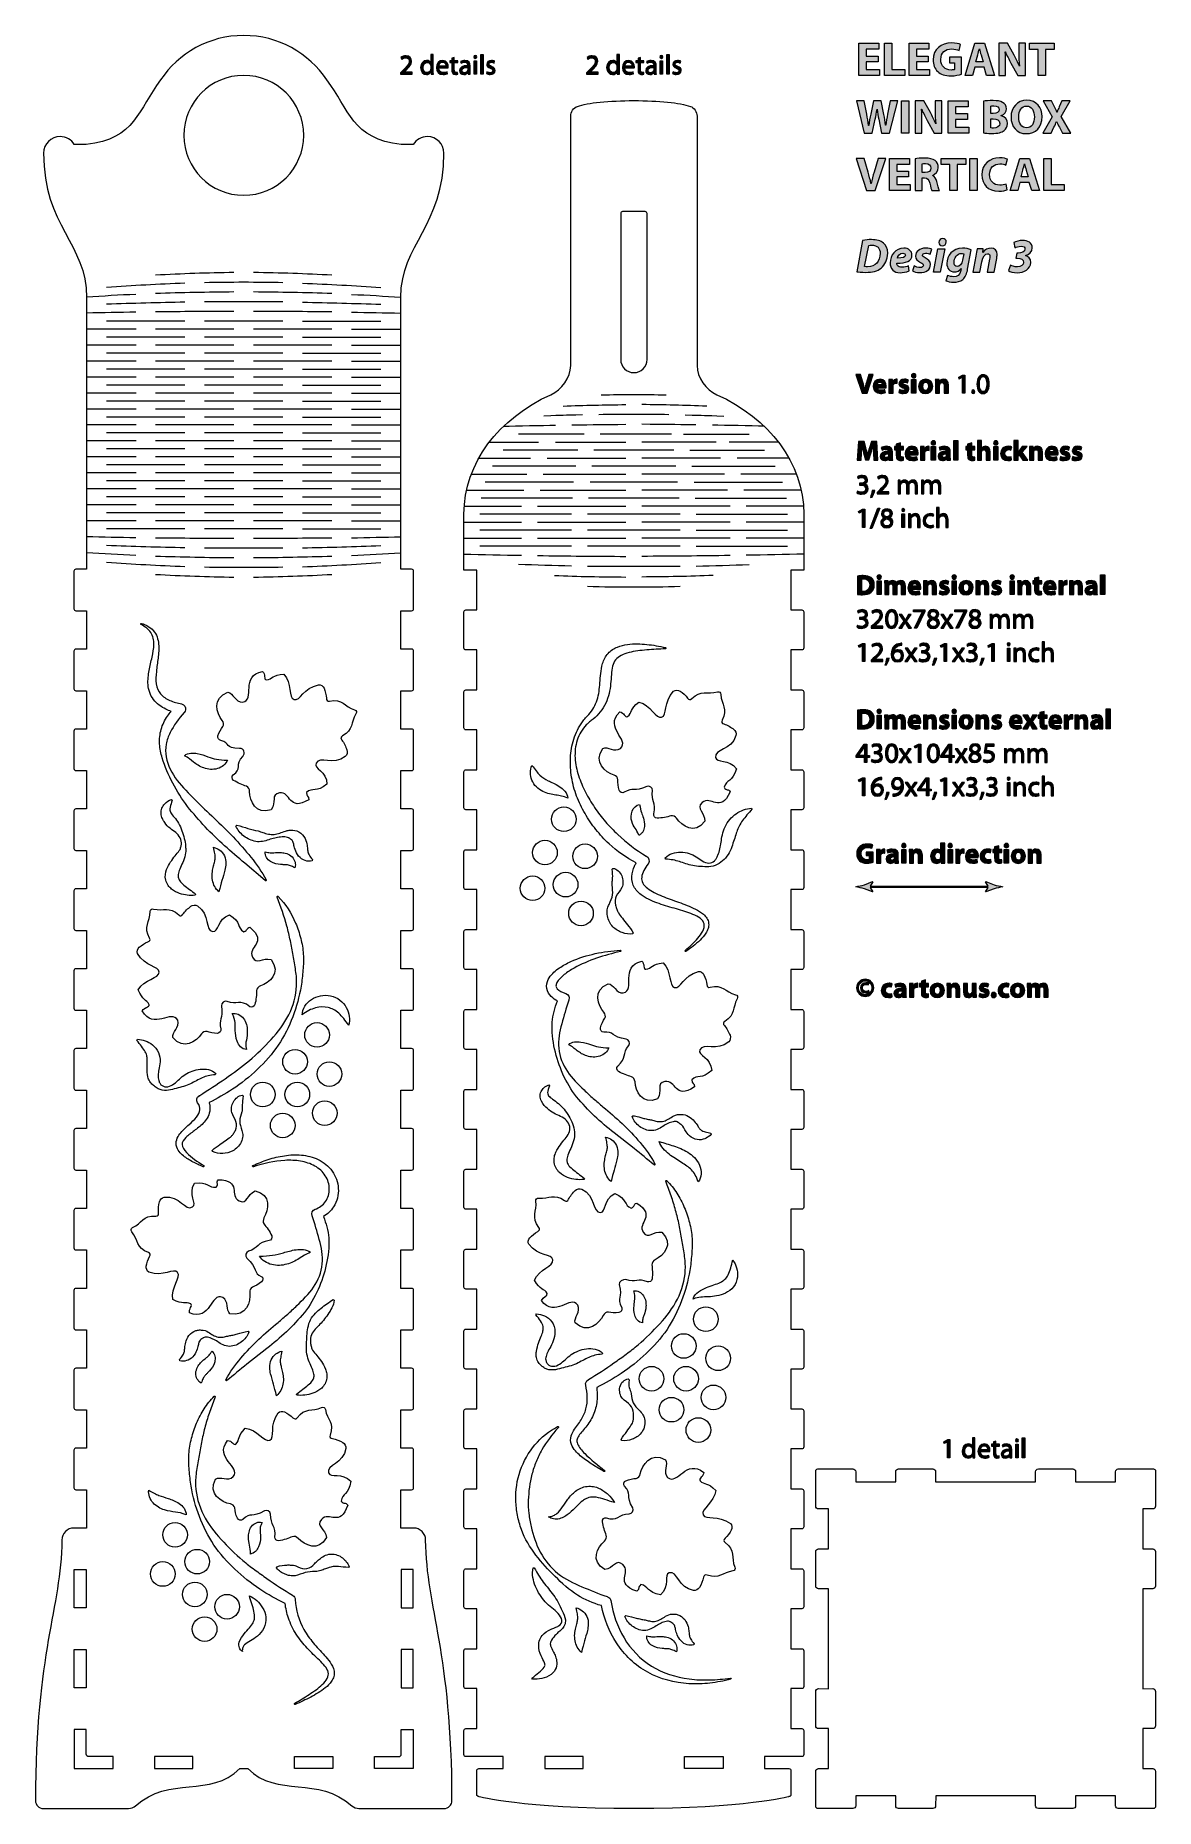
# Model space of a CAD drawing. Header units: inches. Extents: x 110 to 390, y -364 to 80.
import ezdxf

# ---------------------------------------------------------------- set-up
doc = ezdxf.new("R2010")
doc.units = ezdxf.units.IN
doc.header["$MEASUREMENT"] = 0
doc.layers.add('description', color=7, linetype='Continuous')
doc.layers.add('design3', color=7, linetype='Continuous')

# ---------------------------------------------------------------- blocks, each defined once
blk = doc.blocks.new('block 4')
at = {"layer": 'design3', "color": 1, "lineweight": 9}
for points in [[(135.15, 6.5), (122.8, 6.5)], [(147.4, 4.5), (127.8, 4.5)], [(159.65, 6.5), (140.05, 6.5)], [(171.9, 4.5), (152.3, 4.5)], [(184.15, 6.5), (164.55, 6.5)], [(176.8, 4.5), (196.4, 4.5)], [(189.05, 6.5), (201.39, 6.5)], [(135.15, 2.5), (122.8, 2.5)], [(147.4, 0.5), (127.8, 0.5)], [(159.65, 2.5), (140.05, 2.5)], [(171.9, 0.5), (152.3, 0.5)], [(184.15, 2.5), (164.55, 2.5)], [(176.8, 0.5), (196.4, 0.5)], [(189.05, 2.5), (201.39, 2.5)], [(135.15, -1.5), (122.8, -1.5)], [(147.4, -3.5), (127.8, -3.5)], [(159.65, -1.5), (140.05, -1.5)], [(171.9, -3.5), (152.3, -3.5)], [(184.15, -1.5), (164.55, -1.5)], [(176.8, -3.5), (196.4, -3.5)], [(189.05, -1.5), (201.39, -1.5)], [(135.15, -5.5), (122.8, -5.5)], [(147.4, -7.5), (127.8, -7.5)], [(159.65, -5.5), (140.05, -5.5)], [(171.9, -7.5), (152.3, -7.5)], [(184.15, -5.5), (164.55, -5.5)], [(176.8, -7.5), (196.4, -7.5)], [(189.05, -5.5), (201.39, -5.5)], [(135.15, -9.5), (122.8, -9.5)], [(147.4, -11.5), (127.8, -11.5)], [(159.65, -9.5), (140.05, -9.5)], [(171.9, -11.5), (152.3, -11.5)], [(184.15, -9.5), (164.55, -9.5)], [(176.8, -11.5), (196.4, -11.5)], [(189.05, -9.5), (201.39, -9.5)], [(135.15, -13.5), (122.8, -13.5)], [(135.15, -17.5), (122.8, -17.5)], [(147.4, -15.5), (127.8, -15.5)], [(159.65, -13.5), (140.05, -13.5)], [(159.65, -17.5), (140.05, -17.5)], [(171.9, -15.5), (152.3, -15.5)], [(184.15, -13.5), (164.55, -13.5)], [(184.15, -17.5), (164.55, -17.5)], [(176.8, -15.5), (196.4, -15.5)], [(189.05, -13.5), (201.39, -13.5)], [(189.05, -17.5), (201.39, -17.5)], [(135.15, -21.5), (122.8, -21.5)], [(147.4, -19.5), (127.8, -19.5)], [(159.65, -21.5), (140.05, -21.5)], [(171.9, -19.5), (152.3, -19.5)], [(184.15, -21.5), (164.55, -21.5)], [(176.8, -19.5), (196.4, -19.5)], [(189.05, -21.5), (201.39, -21.5)], [(135.15, -25.5), (122.8, -25.5)], [(147.4, -23.5), (127.8, -23.5)], [(159.65, -25.5), (140.05, -25.5)], [(171.9, -23.5), (152.3, -23.5)], [(184.15, -25.5), (164.55, -25.5)], [(176.8, -23.5), (196.4, -23.5)], [(189.05, -25.5), (201.39, -25.5)], [(135.15, -29.5), (122.8, -29.5)], [(147.4, -27.5), (127.8, -27.5)], [(159.65, -29.5), (140.05, -29.5)], [(171.9, -27.5), (152.3, -27.5)], [(184.15, -29.5), (164.55, -29.5)], [(176.8, -27.5), (196.4, -27.5)], [(189.05, -29.5), (201.39, -29.5)], [(135.15, -33.5), (122.8, -33.5)], [(147.4, -31.5), (127.8, -31.5)], [(147.4, -35.5), (127.8, -35.5)], [(159.65, -33.5), (140.05, -33.5)], [(171.9, -31.5), (152.3, -31.5)], [(171.9, -35.5), (152.3, -35.5)], [(184.15, -33.5), (164.55, -33.5)], [(176.8, -31.5), (196.4, -31.5)], [(176.8, -35.5), (196.4, -35.5)], [(189.05, -33.5), (201.39, -33.5)], [(135.15, -37.5), (122.8, -37.5)], [(147.4, -39.5), (127.8, -39.5)], [(159.65, -37.5), (140.05, -37.5)], [(171.9, -39.5), (152.3, -39.5)], [(184.15, -37.5), (164.55, -37.5)], [(176.8, -39.5), (196.4, -39.5)], [(189.05, -37.5), (201.39, -37.5)], [(135.15, -41.5), (122.8, -41.5)], [(159.65, -41.5), (140.05, -41.5)], [(184.15, -41.5), (164.55, -41.5)], [(189.05, -41.5), (201.39, -41.5)]]:
    blk.add_lwpolyline(points, dxfattribs=at)
for points in [[(147.38, 17.99), (140.84, 17.74), (134.32, 17.38), (127.79, 16.91)], [(159.64, 20.65), (153.1, 20.57), (146.57, 20.35), (140.03, 19.98)], [(171.91, 18.12), (165.37, 18.24), (158.83, 18.24), (152.29, 18.12)], [(184.17, 19.98), (177.63, 20.35), (171.1, 20.57), (164.55, 20.65)], [(176.81, 17.99), (183.35, 17.74), (189.88, 17.38), (196.41, 16.91)], [(135.14, 15.19), (131.02, 15), (126.91, 14.77), (122.8, 14.5)], [(159.65, 15.79), (153.11, 15.74), (146.57, 15.61), (140.04, 15.39)], [(171.9, 13.31), (165.37, 13.37), (158.83, 13.37), (152.29, 13.31)], [(184.16, 15.39), (177.63, 15.61), (171.09, 15.74), (164.55, 15.79)], [(189.06, 15.19), (193.17, 15), (197.29, 14.77), (201.39, 14.5)], [(135.14, 10.73), (131.03, 10.67), (126.91, 10.59), (122.8, 10.5)], [(147.39, 13.25), (140.86, 13.12), (134.33, 12.94), (127.79, 12.71)], [(159.65, 10.93), (153.11, 10.92), (146.58, 10.87), (140.04, 10.8)], [(184.15, 10.8), (177.62, 10.87), (171.08, 10.92), (164.55, 10.93)], [(176.81, 13.25), (183.34, 13.12), (189.87, 12.94), (196.4, 12.71)], [(189.05, 10.73), (193.17, 10.66), (197.28, 10.59), (201.39, 10.5)], [(147.4, 8.5), (140.87, 8.5), (134.33, 8.5), (127.8, 8.5)], [(171.9, 8.5), (165.36, 8.5), (158.83, 8.5), (152.3, 8.5)], [(176.8, 8.5), (183.33, 8.5), (189.86, 8.5), (196.4, 8.5)], [(147.4, -43.5), (140.87, -43.5), (134.33, -43.5), (127.8, -43.5)], [(171.9, -43.5), (165.36, -43.5), (158.83, -43.5), (152.3, -43.5)], [(176.8, -43.5), (183.33, -43.5), (189.86, -43.5), (196.4, -43.5)], [(135.14, -45.73), (131.03, -45.66), (126.91, -45.59), (122.8, -45.5)], [(147.39, -48.24), (140.86, -48.12), (134.33, -47.94), (127.79, -47.7)], [(159.65, -45.93), (153.11, -45.91), (146.58, -45.87), (140.04, -45.79)], [(171.9, -48.31), (165.37, -48.36), (158.83, -48.36), (152.29, -48.31)], [(184.15, -45.79), (177.62, -45.87), (171.08, -45.91), (164.55, -45.93)], [(176.8, -48.24), (183.34, -48.12), (189.87, -47.94), (196.4, -47.7)], [(189.05, -45.73), (193.17, -45.66), (197.28, -45.58), (201.39, -45.5)], [(135.14, -50.18), (131.02, -50), (126.91, -49.77), (122.8, -49.5)], [(147.38, -52.98), (140.84, -52.74), (134.32, -52.38), (127.79, -51.91)], [(159.65, -50.79), (153.11, -50.74), (146.57, -50.6), (140.04, -50.39)], [(171.91, -53.12), (165.37, -53.23), (158.83, -53.23), (152.29, -53.12)], [(184.16, -50.38), (177.62, -50.6), (171.09, -50.74), (164.55, -50.79)], [(176.81, -52.98), (183.35, -52.74), (189.88, -52.38), (196.41, -51.91)], [(189.06, -50.18), (193.17, -50), (197.29, -49.77), (201.39, -49.5)], [(159.64, -55.65), (153.1, -55.56), (146.57, -55.34), (140.03, -54.98)], [(184.17, -54.98), (177.63, -55.34), (171.1, -55.56), (164.55, -55.65)]]:
    blk.add_open_spline(points, degree=3, dxfattribs=at)
blk = doc.blocks.new('block 5')
at = {"layer": 'design3', "color": 1, "lineweight": 9}
for points in [[(122.7, -313.61), (119.7, -313.61), (119.7, -304.01), (122.7, -304.01), (122.7, -313.61)], [(201.5, -313.61), (204.5, -313.61), (204.5, -304.01), (201.5, -304.01), (201.5, -313.61)], [(122.7, -333.61), (119.7, -333.61), (119.7, -324.01), (122.7, -324.01), (122.7, -333.61)], [(201.5, -333.61), (204.5, -333.61), (204.5, -324.01), (201.5, -324.01), (201.5, -333.61)], [(139.8, -350.81), (139.8, -353.81), (149.4, -353.81), (149.4, -350.81), (139.8, -350.81)], [(184.4, -350.81), (184.4, -353.81), (174.8, -353.81), (174.8, -350.81), (184.4, -350.81)]]:
    blk.add_lwpolyline(points, dxfattribs=at)
for points in [[(119.7, -353.81), (119.7, -353.81), (119.7, -344.01), (119.7, -344.01), (119.7, -344.01), (122.7, -344.01), (122.7, -344.01), (122.7, -344.01), (122.7, -350.21), (122.7, -350.21), (122.7, -350.54), (122.97, -350.81), (123.3, -350.81), (123.3, -350.81), (129.4, -350.81), (129.4, -350.81), (129.4, -350.81), (129.4, -353.81), (129.4, -353.81), (129.4, -353.81), (119.7, -353.81), (119.7, -353.81)], [(204.5, -353.81), (204.5, -353.81), (204.5, -344.01), (204.5, -344.01), (204.5, -344.01), (201.5, -344.01), (201.5, -344.01), (201.5, -344.01), (201.5, -350.21), (201.5, -350.21), (201.5, -350.54), (201.23, -350.81), (200.9, -350.81), (200.9, -350.81), (194.8, -350.81), (194.8, -350.81), (194.8, -350.81), (194.8, -353.81), (194.8, -353.81), (194.8, -353.81), (204.5, -353.81), (204.5, -353.81)]]:
    blk.add_open_spline(points, degree=3, knots=[0, 0, 0, 0, 1, 1, 1, 2, 2, 2, 3, 3, 3, 4, 4, 4, 5, 5, 5, 6, 6, 6, 7, 7, 7, 7], dxfattribs=at)
blk = doc.blocks.new('block 3')
at = {"layer": 'design3', "color": 1, "lineweight": 9}
for points, knots in [([(161.1, -353.81), (153.75, -361.16), (143.45, -355.52), (135.03, -363.12), (134.62, -363.49), (133.86, -363.81), (133.31, -363.81), (133.31, -363.81), (111.99, -363.81), (111.99, -363.81), (110.88, -363.81), (110, -362.91), (110, -361.81), (110, -324.54), (116.37, -313.79), (116.6, -296.6), (116.6, -294.95), (117.94, -293.6), (119.6, -293.6), (119.6, -293.6), (122.8, -293.6), (122.8, -293.6), (122.8, -293.6), (122.8, -284), (122.8, -284), (122.8, -284), (120.1, -284), (120.1, -284), (119.82, -284), (119.6, -283.78), (119.6, -283.5), (119.6, -283.5), (119.6, -274.1), (119.6, -274.1), (119.6, -273.83), (119.82, -273.6), (120.1, -273.6), (120.1, -273.6), (122.8, -273.6), (122.8, -273.6), (122.8, -273.6), (122.8, -264), (122.8, -264), (122.8, -264), (120.1, -264), (120.1, -264), (119.82, -264), (119.6, -263.78), (119.6, -263.5), (119.6, -263.5), (119.6, -254.1), (119.6, -254.1), (119.6, -253.83), (119.82, -253.6), (120.1, -253.6), (120.1, -253.6), (122.8, -253.6), (122.8, -253.6), (122.8, -253.6), (122.8, -244), (122.8, -244), (122.8, -244), (120.1, -244), (120.1, -244), (119.82, -244), (119.6, -243.78), (119.6, -243.5), (119.6, -243.5), (119.6, -234.1), (119.6, -234.1), (119.6, -233.83), (119.82, -233.6), (120.1, -233.6), (120.1, -233.6), (122.8, -233.6), (122.8, -233.6), (122.8, -233.6), (122.8, -224), (122.8, -224), (122.8, -224), (120.1, -224), (120.1, -224), (119.82, -224), (119.6, -223.78), (119.6, -223.5), (119.6, -223.5), (119.6, -214.1), (119.6, -214.1), (119.6, -213.83), (119.82, -213.6), (120.1, -213.6), (120.1, -213.6), (122.8, -213.6), (122.8, -213.6), (122.8, -213.6), (122.8, -204), (122.8, -204), (122.8, -204), (120.1, -204), (120.1, -204), (119.82, -204), (119.6, -203.78), (119.6, -203.5), (119.6, -203.5), (119.6, -194.1), (119.6, -194.1), (119.6, -193.83), (119.82, -193.6), (120.1, -193.6), (120.1, -193.6), (122.8, -193.6), (122.8, -193.6), (122.8, -193.6), (122.8, -184), (122.8, -184), (122.8, -184), (120.1, -184), (120.1, -184), (119.82, -184), (119.6, -183.78), (119.6, -183.5), (119.6, -183.5), (119.6, -174.1), (119.6, -174.1), (119.6, -173.83), (119.82, -173.6), (120.1, -173.6), (120.1, -173.6), (122.8, -173.6), (122.8, -173.6), (122.8, -173.6), (122.8, -164), (122.8, -164), (122.8, -164), (120.1, -164), (120.1, -164), (119.82, -164), (119.6, -163.78), (119.6, -163.5), (119.6, -163.5), (119.6, -154.1), (119.6, -154.1), (119.6, -153.83), (119.82, -153.6), (120.1, -153.6), (120.1, -153.6), (122.8, -153.6), (122.8, -153.6), (122.8, -153.6), (122.8, -144), (122.8, -144), (122.8, -144), (120.1, -144), (120.1, -144), (119.82, -144), (119.6, -143.78), (119.6, -143.5), (119.6, -143.5), (119.6, -134.1), (119.6, -134.1), (119.6, -133.83), (119.82, -133.6), (120.1, -133.6), (120.1, -133.6), (122.8, -133.6), (122.8, -133.6), (122.8, -133.6), (122.8, -124), (122.8, -124), (122.8, -124), (120.1, -124), (120.1, -124), (119.82, -124), (119.6, -123.78), (119.6, -123.5), (119.6, -123.5), (119.6, -114.1), (119.6, -114.1), (119.6, -113.83), (119.82, -113.6), (120.1, -113.6), (120.1, -113.6), (122.8, -113.6), (122.8, -113.6), (122.8, -113.6), (122.8, -104), (122.8, -104), (122.8, -104), (120.1, -104), (120.1, -104), (119.82, -104), (119.6, -103.78), (119.6, -103.5), (119.6, -103.5), (119.6, -94.1), (119.6, -94.1), (119.6, -93.83), (119.82, -93.6), (120.1, -93.6), (120.1, -93.6), (122.8, -93.6), (122.8, -93.6), (122.8, -93.6), (122.8, -84), (122.8, -84), (122.8, -84), (120.1, -84), (120.1, -84), (119.82, -84), (119.6, -83.78), (119.6, -83.5), (119.6, -83.5), (119.6, -74.1), (119.6, -74.1), (119.6, -73.83), (119.82, -73.6), (120.1, -73.6), (120.1, -73.6), (122.8, -73.6), (122.8, -73.6), (122.8, -73.6), (122.8, -64), (122.8, -64), (122.8, -64), (120.1, -64), (120.1, -64), (119.82, -64), (119.6, -63.78), (119.6, -63.5), (119.6, -63.5), (119.6, -54.1), (119.6, -54.1), (119.6, -53.83), (119.82, -53.6), (120.1, -53.6), (120.1, -53.6), (122.8, -53.6), (122.8, -53.6), (122.8, -53.6), (122.8, 14.41), (122.8, 14.41), (122.8, 27.99), (112.03, 32.14), (112.03, 50.56), (112.03, 52.85), (113.88, 54.7), (116.16, 54.7), (117.66, 54.7), (118.98, 53.89), (119.7, 52.7), (119.7, 52.7), (122.7, 52.7), (122.7, 52.7), (134.97, 54.05), (135.75, 61.6), (141.29, 68.87), (145.77, 75.58), (153.42, 80), (162.1, 80), (170.78, 80), (178.42, 75.58), (182.9, 68.87), (188.45, 61.6), (189.22, 54.05), (201.5, 52.7), (201.5, 52.7), (204.5, 52.7), (204.5, 52.7), (205.22, 53.89), (206.53, 54.7), (208.03, 54.7), (210.32, 54.7), (212.17, 52.85), (212.17, 50.56), (212.17, 32.14), (201.4, 27.99), (201.4, 14.41), (201.4, 14.41), (201.4, -53.6), (201.4, -53.6), (201.4, -53.6), (204.09, -53.6), (204.09, -53.6), (204.37, -53.6), (204.59, -53.83), (204.59, -54.1), (204.59, -54.1), (204.59, -63.5), (204.59, -63.5), (204.59, -63.78), (204.37, -64), (204.09, -64), (204.09, -64), (201.4, -64), (201.4, -64), (201.4, -64), (201.4, -73.6), (201.4, -73.6), (201.4, -73.6), (204.09, -73.6), (204.09, -73.6), (204.37, -73.6), (204.59, -73.83), (204.59, -74.1), (204.59, -74.1), (204.59, -83.5), (204.59, -83.5), (204.59, -83.78), (204.37, -84), (204.09, -84), (204.09, -84), (201.4, -84), (201.4, -84), (201.4, -84), (201.4, -93.6), (201.4, -93.6), (201.4, -93.6), (204.09, -93.6), (204.09, -93.6), (204.37, -93.6), (204.59, -93.83), (204.59, -94.1), (204.59, -94.1), (204.59, -103.5), (204.59, -103.5), (204.59, -103.78), (204.37, -104), (204.09, -104), (204.09, -104), (201.4, -104), (201.4, -104), (201.4, -104), (201.4, -113.6), (201.4, -113.6), (201.4, -113.6), (204.09, -113.6), (204.09, -113.6), (204.37, -113.6), (204.59, -113.83), (204.59, -114.1), (204.59, -114.1), (204.59, -123.5), (204.59, -123.5), (204.59, -123.78), (204.37, -124), (204.09, -124), (204.09, -124), (201.4, -124), (201.4, -124), (201.4, -124), (201.4, -133.6), (201.4, -133.6), (201.4, -133.6), (204.09, -133.6), (204.09, -133.6), (204.37, -133.6), (204.59, -133.83), (204.59, -134.1), (204.59, -134.1), (204.59, -143.5), (204.59, -143.5), (204.59, -143.78), (204.37, -144), (204.09, -144), (204.09, -144), (201.4, -144), (201.4, -144), (201.4, -144), (201.4, -153.6), (201.4, -153.6), (201.4, -153.6), (204.09, -153.6), (204.09, -153.6), (204.37, -153.6), (204.59, -153.83), (204.59, -154.1), (204.59, -154.1), (204.59, -163.5), (204.59, -163.5), (204.59, -163.78), (204.37, -164), (204.09, -164), (204.09, -164), (201.4, -164), (201.4, -164), (201.4, -164), (201.4, -173.6), (201.4, -173.6), (201.4, -173.6), (204.09, -173.6), (204.09, -173.6), (204.37, -173.6), (204.59, -173.83), (204.59, -174.1), (204.59, -174.1), (204.59, -183.5), (204.59, -183.5), (204.59, -183.78), (204.37, -184), (204.09, -184), (204.09, -184), (201.4, -184), (201.4, -184), (201.4, -184), (201.4, -193.6), (201.4, -193.6), (201.4, -193.6), (204.09, -193.6), (204.09, -193.6), (204.37, -193.6), (204.59, -193.83), (204.59, -194.1), (204.59, -194.1), (204.59, -203.5), (204.59, -203.5), (204.59, -203.78), (204.37, -204), (204.09, -204), (204.09, -204), (201.4, -204), (201.4, -204), (201.4, -204), (201.4, -213.6), (201.4, -213.6), (201.4, -213.6), (204.09, -213.6), (204.09, -213.6), (204.37, -213.6), (204.59, -213.83), (204.59, -214.1), (204.59, -214.1), (204.59, -223.5), (204.59, -223.5), (204.59, -223.78), (204.37, -224), (204.09, -224), (204.09, -224), (201.4, -224), (201.4, -224), (201.4, -224), (201.4, -233.6), (201.4, -233.6), (201.4, -233.6), (204.09, -233.6), (204.09, -233.6), (204.37, -233.6), (204.59, -233.83), (204.59, -234.1), (204.59, -234.1), (204.59, -243.5), (204.59, -243.5), (204.59, -243.78), (204.37, -244), (204.09, -244), (204.09, -244), (201.4, -244), (201.4, -244), (201.4, -244), (201.4, -253.6), (201.4, -253.6), (201.4, -253.6), (204.09, -253.6), (204.09, -253.6), (204.37, -253.6), (204.59, -253.83), (204.59, -254.1), (204.59, -254.1), (204.59, -263.5), (204.59, -263.5), (204.59, -263.78), (204.37, -264), (204.09, -264), (204.09, -264), (201.4, -264), (201.4, -264), (201.4, -264), (201.4, -273.6), (201.4, -273.6), (201.4, -273.6), (204.09, -273.6), (204.09, -273.6), (204.37, -273.6), (204.59, -273.83), (204.59, -274.1), (204.59, -274.1), (204.59, -283.5), (204.59, -283.5), (204.59, -283.78), (204.37, -284), (204.09, -284), (204.09, -284), (201.4, -284), (201.4, -284), (201.4, -284), (201.4, -293.6), (201.4, -293.6), (201.4, -293.6), (204.6, -293.6), (204.6, -293.6), (206.25, -293.6), (207.6, -294.95), (207.6, -296.6), (207.82, -313.79), (214.19, -324.54), (214.19, -361.81), (214.19, -362.91), (213.31, -363.81), (212.21, -363.81), (212.21, -363.81), (190.89, -363.81), (190.89, -363.81), (190.33, -363.81), (189.57, -363.49), (189.16, -363.12), (180.75, -355.52), (170.45, -361.16), (163.1, -353.81), (163.1, -353.81), (161.1, -353.81), (161.1, -353.81)], [0, 0, 0, 0, 1, 1, 1, 2, 2, 2, 3, 3, 3, 4, 4, 4, 5, 5, 5, 6, 6, 6, 7, 7, 7, 8, 8, 8, 9, 9, 9, 10, 10, 10, 11, 11, 11, 12, 12, 12, 13, 13, 13, 14, 14, 14, 15, 15, 15, 16, 16, 16, 17, 17, 17, 18, 18, 18, 19, 19, 19, 20, 20, 20, 21, 21, 21, 22, 22, 22, 23, 23, 23, 24, 24, 24, 25, 25, 25, 26, 26, 26, 27, 27, 27, 28, 28, 28, 29, 29, 29, 30, 30, 30, 31, 31, 31, 32, 32, 32, 33, 33, 33, 34, 34, 34, 35, 35, 35, 36, 36, 36, 37, 37, 37, 38, 38, 38, 39, 39, 39, 40, 40, 40, 41, 41, 41, 42, 42, 42, 43, 43, 43, 44, 44, 44, 45, 45, 45, 46, 46, 46, 47, 47, 47, 48, 48, 48, 49, 49, 49, 50, 50, 50, 51, 51, 51, 52, 52, 52, 53, 53, 53, 54, 54, 54, 55, 55, 55, 56, 56, 56, 57, 57, 57, 58, 58, 58, 59, 59, 59, 60, 60, 60, 61, 61, 61, 62, 62, 62, 63, 63, 63, 64, 64, 64, 65, 65, 65, 66, 66, 66, 67, 67, 67, 68, 68, 68, 69, 69, 69, 70, 70, 70, 71, 71, 71, 72, 72, 72, 73, 73, 73, 74, 74, 74, 75, 75, 75, 76, 76, 76, 77, 77, 77, 78, 78, 78, 79, 79, 79, 80, 80, 80, 81, 81, 81, 82, 82, 82, 83, 83, 83, 84, 84, 84, 85, 85, 85, 86, 86, 86, 87, 87, 87, 88, 88, 88, 89, 89, 89, 90, 90, 90, 91, 91, 91, 92, 92, 92, 93, 93, 93, 94, 94, 94, 95, 95, 95, 96, 96, 96, 97, 97, 97, 98, 98, 98, 99, 99, 99, 100, 100, 100, 101, 101, 101, 102, 102, 102, 103, 103, 103, 104, 104, 104, 105, 105, 105, 106, 106, 106, 107, 107, 107, 108, 108, 108, 109, 109, 109, 110, 110, 110, 111, 111, 111, 112, 112, 112, 113, 113, 113, 114, 114, 114, 115, 115, 115, 116, 116, 116, 117, 117, 117, 118, 118, 118, 119, 119, 119, 120, 120, 120, 121, 121, 121, 122, 122, 122, 123, 123, 123, 124, 124, 124, 125, 125, 125, 126, 126, 126, 127, 127, 127, 128, 128, 128, 129, 129, 129, 130, 130, 130, 131, 131, 131, 132, 132, 132, 133, 133, 133, 134, 134, 134, 135, 135, 135, 136, 136, 136, 137, 137, 137, 138, 138, 138, 139, 139, 139, 140, 140, 140, 141, 141, 141, 142, 142, 142, 143, 143, 143, 144, 144, 144, 145, 145, 145, 146, 146, 146, 147, 147, 147, 148, 148, 148, 149, 149, 149, 150, 150, 150, 151, 151, 151, 152, 152, 152, 153, 153, 153, 154, 154, 154, 155, 155, 155, 156, 156, 156, 157, 157, 157, 158, 158, 158, 159, 159, 159, 160, 160, 160, 161, 161, 161, 162, 162, 162, 163, 163, 163, 164, 164, 164, 165, 165, 165, 166, 166, 166, 167, 167, 167, 168, 168, 168, 169, 169, 169, 170, 170, 170, 171, 171, 171, 172, 172, 172, 173, 173, 173, 173]), ([(177.1, 55), (177.1, 46.72), (170.38, 40), (162.1, 40), (153.81, 40), (147.1, 46.72), (147.1, 55), (147.1, 63.28), (153.81, 70), (162.1, 70), (170.38, 70), (177.1, 63.28), (177.1, 55)], [0, 0, 0, 0, 1, 1, 1, 2, 2, 2, 3, 3, 3, 4, 4, 4, 4])]:
    blk.add_open_spline(points, degree=3, knots=knots, dxfattribs=at)
at = {"layer": 'design3'}
for name in ['block 4', 'block 5']:
    blk.add_blockref(name, (0, 0), dxfattribs=at)
blk = doc.blocks.new('block 6')
at = {"layer": 'design3', "color": 1, "lineweight": 9}
for points, knots in [([(136.39, -67.44), (137.38, -67.93), (138.29, -68.59), (138.86, -69.46), (139.43, -70.32), (139.63, -71.35), (139.62, -72.4), (139.6, -73.45), (139.39, -74.52), (139.16, -75.6), (138.92, -76.69), (138.65, -77.78), (138.44, -78.93), (138.23, -80.07), (138.08, -81.27), (138.17, -82.53), (138.23, -83.17), (138.35, -83.81), (138.57, -84.45), (138.79, -85.08), (139.12, -85.69), (139.53, -86.22), (140.35, -87.31), (141.46, -88.08), (142.57, -88.63), (143.02, -88.84), (143.48, -89.03), (143.94, -89.19), (143.61, -89.57), (143.3, -89.96), (143.02, -90.37), (142.33, -91.36), (141.77, -92.49), (141.44, -93.68), (141.1, -94.87), (140.99, -96.12), (141.06, -97.33), (141.13, -98.54), (141.38, -99.7), (141.7, -100.81), (142.34, -103.05), (143.31, -105.12), (144.36, -107.15), (145.43, -109.18), (146.63, -111.16), (148.03, -112.97), (150.88, -116.53), (153.96, -119.85), (157.31, -122.81), (158.98, -124.3), (160.66, -125.76), (162.36, -127.2), (162.36, -127.2), (167.48, -131.55), (167.48, -131.55), (167.53, -131.59), (167.6, -131.6), (167.65, -131.57), (167.73, -131.53), (167.76, -131.44), (167.72, -131.36), (166.65, -129.34), (165.31, -127.48), (163.9, -125.71), (162.49, -123.93), (160.98, -122.25), (159.45, -120.62), (156.39, -117.33), (153, -114.46), (149.94, -111.29), (148.4, -109.73), (146.8, -108.2), (145.46, -106.45), (144.13, -104.72), (143.07, -102.72), (142.7, -100.58), (142.51, -99.52), (142.52, -98.44), (142.71, -97.41), (142.89, -96.38), (143.25, -95.42), (143.69, -94.51), (144.58, -92.71), (145.76, -91.04), (147.19, -89.47), (147.19, -89.47), (147.25, -89.41), (147.25, -89.41), (147.39, -89.25), (147.5, -89.05), (147.55, -88.82), (147.69, -88.14), (147.25, -87.47), (146.56, -87.33), (145.53, -87.12), (144.51, -86.84), (143.6, -86.44), (142.69, -86.04), (141.87, -85.51), (141.3, -84.82), (140.71, -84.14), (140.36, -83.29), (140.22, -82.31), (140.07, -81.33), (140.13, -80.27), (140.24, -79.19), (140.35, -78.1), (140.54, -77), (140.67, -75.86), (140.81, -74.72), (140.91, -73.55), (140.8, -72.35), (140.75, -71.75), (140.63, -71.14), (140.42, -70.56), (140.2, -69.99), (139.89, -69.44), (139.48, -68.98), (138.68, -68.04), (137.58, -67.49), (136.5, -67.16), (136.5, -67.16), (136.5, -67.16), (136.5, -67.16), (136.43, -67.14), (136.35, -67.17), (136.32, -67.23), (136.28, -67.31), (136.31, -67.4), (136.39, -67.44)], [0, 0, 0, 0, 1, 1, 1, 2, 2, 2, 3, 3, 3, 4, 4, 4, 5, 5, 5, 6, 6, 6, 7, 7, 7, 8, 8, 8, 9, 9, 9, 10, 10, 10, 11, 11, 11, 12, 12, 12, 13, 13, 13, 14, 14, 14, 15, 15, 15, 16, 16, 16, 17, 17, 17, 18, 18, 18, 19, 19, 19, 20, 20, 20, 21, 21, 21, 22, 22, 22, 23, 23, 23, 24, 24, 24, 25, 25, 25, 26, 26, 26, 27, 27, 27, 28, 28, 28, 29, 29, 29, 30, 30, 30, 31, 31, 31, 32, 32, 32, 33, 33, 33, 34, 34, 34, 35, 35, 35, 36, 36, 36, 37, 37, 37, 38, 38, 38, 39, 39, 39, 40, 40, 40, 41, 41, 41, 42, 42, 42, 43, 43, 43, 43]), ([(189.8, -88.79), (187.3, -87.97), (186.76, -85.92), (183.55, -86.59), (183.03, -86.7), (182.78, -86.42), (182.77, -85.89), (182.75, -85.09), (182.47, -84.12), (182.19, -83.4), (182.01, -82.9), (181.37, -82.42), (180.84, -82.52), (176.99, -83.28), (176.26, -86.69), (174.69, -86.22), (173.27, -85.79), (174.15, -82.07), (172.16, -79.86), (169.22, -80.04), (169.3, -81.12), (167.74, -81.27), (167.04, -81.2), (167.58, -79.92), (166.81, -79.18), (161.15, -80.25), (165.08, -86.36), (161.82, -86.88), (159.95, -86.96), (159.5, -84.52), (158.12, -84.38), (154.1, -85.87), (155.32, -89.68), (156.72, -91.48), (157.04, -91.9), (157.16, -92.55), (156.86, -92.98), (156.44, -93.59), (155.89, -94.39), (155.62, -95.31), (155.48, -95.82), (155.89, -96.32), (156.4, -96.46), (158.82, -97.09), (157.22, -98.45), (161.07, -98.45), (162.18, -98.45), (162.61, -99.72), (161.84, -100.49), (159.94, -102.4), (161.65, -103.71), (159.45, -105.1), (159, -105.38), (159.14, -106.15), (159.57, -106.45), (160.55, -107.12), (161.85, -107.61), (162.75, -107.94), (163.25, -108.12), (163.57, -108.7), (163.58, -109.23), (163.63, -111.52), (164.98, -115.27), (169, -113.79), (170.39, -111.98), (168.72, -109.91), (171.07, -109.58), (173.95, -109.17), (173.19, -114.42), (178.36, -111.29), (178.46, -110.23), (177.73, -110.68), (177.78, -109.46), (179.3, -108.14), (180.28, -109.65), (182.91, -107.39), (182.9, -104.12), (179.53, -103.49), (180.18, -102.13), (181.1, -100.21), (184.5, -102.9), (187.51, -100.45), (187.92, -100.11), (188.09, -99.35), (187.92, -98.85), (187.64, -98.06), (187.18, -97.03), (186.64, -96.35), (186.31, -95.93), (186.32, -95.57), (186.79, -95.31), (189.67, -93.76), (188.8, -92.02), (190.17, -89.8), (190.45, -89.34), (190.31, -88.96), (189.8, -88.79)], [0, 0, 0, 0, 1, 1, 1, 2, 2, 2, 3, 3, 3, 4, 4, 4, 5, 5, 5, 6, 6, 6, 7, 7, 7, 8, 8, 8, 9, 9, 9, 10, 10, 10, 11, 11, 11, 12, 12, 12, 13, 13, 13, 14, 14, 14, 15, 15, 15, 16, 16, 16, 17, 17, 17, 18, 18, 18, 19, 19, 19, 20, 20, 20, 21, 21, 21, 22, 22, 22, 23, 23, 23, 24, 24, 24, 25, 25, 25, 26, 26, 26, 27, 27, 27, 28, 28, 28, 29, 29, 29, 30, 30, 30, 31, 31, 31, 32, 32, 32, 32]), ([(148.51, -101.06), (148.51, -101.06), (149.55, -101.89), (149.55, -101.89), (150.26, -102.44), (151.1, -102.98), (152.12, -103.35), (153.13, -103.71), (154.38, -103.86), (155.52, -103.51), (156.65, -103.17), (157.59, -102.42), (158.05, -101.38), (156.91, -101.35), (156.04, -101.32), (155.29, -101.16), (154.54, -101.01), (153.88, -100.79), (153.12, -100.52), (152.35, -100.26), (151.5, -99.92), (150.48, -99.73), (149.97, -99.63), (149.42, -99.57), (148.84, -99.63), (148.27, -99.69), (147.67, -99.87), (147.27, -100.29), (147.8, -100.52), (148.16, -100.78), (148.51, -101.06)], [0, 0, 0, 0, 1, 1, 1, 2, 2, 2, 3, 3, 3, 4, 4, 4, 5, 5, 5, 6, 6, 6, 7, 7, 7, 8, 8, 8, 9, 9, 9, 10, 10, 10, 10]), ([(146.32, -123.32), (146.28, -123.45), (146.23, -123.59), (146.17, -123.72), (146.12, -123.82), (146.05, -123.94), (145.98, -124.04), (145.69, -124.48), (145.3, -124.9), (144.92, -125.36), (144.54, -125.82), (144.17, -126.33), (143.8, -126.88), (143.43, -127.43), (143.05, -128.03), (142.78, -128.78), (142.5, -129.51), (142.34, -130.46), (142.59, -131.43), (142.71, -131.9), (142.92, -132.35), (143.18, -132.73), (143.44, -133.1), (143.74, -133.42), (144.06, -133.68), (144.69, -134.2), (145.35, -134.52), (146.01, -134.75), (147.33, -135.2), (148.64, -135.34), (149.97, -135.21), (149.97, -135.21), (150.06, -134.92), (150.06, -134.92), (149.03, -134.09), (148, -133.4), (147.15, -132.67), (146.73, -132.31), (146.36, -131.94), (146.1, -131.6), (145.85, -131.25), (145.75, -130.96), (145.71, -130.71), (145.68, -130.46), (145.68, -130.15), (145.78, -129.71), (145.87, -129.29), (146.05, -128.78), (146.28, -128.25), (146.51, -127.72), (146.79, -127.18), (147.02, -126.57), (147.25, -125.96), (147.45, -125.29), (147.54, -124.55), (147.57, -124.37), (147.59, -124.19), (147.59, -123.99), (147.59, -123.81), (147.59, -123.64), (147.58, -123.47), (147.57, -123.13), (147.54, -122.79), (147.5, -122.46), (147.43, -121.79), (147.28, -121.14), (147.1, -120.5), (146.73, -119.23), (146.24, -117.85), (145.53, -116.78), (145.18, -116.24), (144.8, -115.79), (144.46, -115.4), (144.12, -115), (143.88, -114.67), (143.75, -114.37), (143.69, -114.22), (143.63, -114.07), (143.62, -113.87), (143.6, -113.67), (143.62, -113.43), (143.67, -113.17), (143.78, -112.65), (144, -112.08), (144.22, -111.44), (144.22, -111.44), (144.01, -111.23), (144.01, -111.23), (143.36, -111.46), (142.77, -111.83), (142.27, -112.39), (142.02, -112.67), (141.8, -113.01), (141.64, -113.41), (141.49, -113.81), (141.41, -114.28), (141.44, -114.74), (141.47, -115.2), (141.6, -115.64), (141.76, -116.01), (141.93, -116.39), (142.12, -116.72), (142.33, -117.01), (142.73, -117.61), (143.19, -118.06), (143.66, -118.44), (144.13, -118.83), (144.64, -119.15), (145.09, -119.52), (145.55, -119.89), (145.95, -120.32), (146.19, -120.83), (146.44, -121.34), (146.53, -121.92), (146.49, -122.49), (146.47, -122.77), (146.41, -123.05), (146.32, -123.32)], [0, 0, 0, 0, 1, 1, 1, 2, 2, 2, 3, 3, 3, 4, 4, 4, 5, 5, 5, 6, 6, 6, 7, 7, 7, 8, 8, 8, 9, 9, 9, 10, 10, 10, 11, 11, 11, 12, 12, 12, 13, 13, 13, 14, 14, 14, 15, 15, 15, 16, 16, 16, 17, 17, 17, 18, 18, 18, 19, 19, 19, 20, 20, 20, 21, 21, 21, 22, 22, 22, 23, 23, 23, 24, 24, 24, 25, 25, 25, 26, 26, 26, 27, 27, 27, 28, 28, 28, 29, 29, 29, 30, 30, 30, 31, 31, 31, 32, 32, 32, 33, 33, 33, 34, 34, 34, 35, 35, 35, 36, 36, 36, 37, 37, 37, 38, 38, 38, 39, 39, 39, 39]), ([(178.11, -124.11), (178.06, -123.79), (178.03, -123.45), (177.99, -123.01), (177.94, -122.58), (177.86, -122.07), (177.64, -121.47), (177.42, -120.88), (177, -120.17), (176.38, -119.68), (175.76, -119.17), (175.05, -118.92), (174.42, -118.9), (174.28, -118.89), (174.06, -118.88), (173.96, -118.9), (173.96, -118.9), (173.86, -118.91), (173.86, -118.91), (173.86, -118.91), (173.72, -118.91), (173.72, -118.91), (173.63, -118.91), (173.54, -118.92), (173.46, -118.93), (173.13, -118.96), (172.84, -119.05), (172.58, -119.13), (172.05, -119.31), (171.58, -119.5), (171.11, -119.65), (170.64, -119.8), (170.17, -119.92), (169.69, -119.97), (169.21, -120.01), (168.73, -119.99), (168.26, -119.9), (167.79, -119.8), (167.34, -119.66), (166.91, -119.51), (166.48, -119.36), (166.07, -119.23), (165.67, -119.12), (164.85, -118.93), (164.03, -118.72), (163.16, -118.46), (162.29, -118.21), (161.39, -117.9), (160.33, -117.66), (160.33, -117.66), (160.14, -117.89), (160.14, -117.89), (160.56, -118.91), (161.28, -119.73), (162.13, -120.4), (162.99, -121.06), (164.03, -121.54), (165.12, -121.75), (165.67, -121.84), (166.24, -121.83), (166.78, -121.74), (167.33, -121.64), (167.86, -121.48), (168.37, -121.32), (168.87, -121.15), (169.36, -121), (169.85, -120.88), (170.33, -120.77), (170.82, -120.69), (171.31, -120.64), (171.8, -120.59), (172.29, -120.59), (172.74, -120.66), (172.96, -120.7), (173.16, -120.75), (173.32, -120.83), (173.35, -120.85), (173.39, -120.86), (173.42, -120.88), (173.44, -120.89), (173.47, -120.9), (173.46, -120.91), (173.46, -120.91), (173.55, -120.96), (173.55, -120.96), (173.55, -120.96), (173.63, -121), (173.63, -121), (173.63, -121), (173.68, -121.05), (173.68, -121.05), (173.72, -121.08), (173.75, -121.1), (173.79, -121.13), (174.11, -121.37), (174.31, -121.55), (174.4, -121.73), (174.49, -121.91), (174.52, -122.1), (174.6, -122.45), (174.67, -122.78), (174.77, -123.23), (174.95, -123.75), (175.14, -124.27), (175.4, -124.86), (175.83, -125.4), (176.26, -125.93), (176.86, -126.35), (177.46, -126.54), (178.07, -126.73), (178.67, -126.73), (179.23, -126.59), (179.23, -126.59), (179.32, -126.3), (179.32, -126.3), (178.95, -125.87), (178.64, -125.49), (178.44, -125.12), (178.24, -124.75), (178.16, -124.43), (178.11, -124.11)], [0, 0, 0, 0, 1, 1, 1, 2, 2, 2, 3, 3, 3, 4, 4, 4, 5, 5, 5, 6, 6, 6, 7, 7, 7, 8, 8, 8, 9, 9, 9, 10, 10, 10, 11, 11, 11, 12, 12, 12, 13, 13, 13, 14, 14, 14, 15, 15, 15, 16, 16, 16, 17, 17, 17, 18, 18, 18, 19, 19, 19, 20, 20, 20, 21, 21, 21, 22, 22, 22, 23, 23, 23, 24, 24, 24, 25, 25, 25, 26, 26, 26, 27, 27, 27, 28, 28, 28, 29, 29, 29, 30, 30, 30, 31, 31, 31, 32, 32, 32, 33, 33, 33, 34, 34, 34, 35, 35, 35, 36, 36, 36, 37, 37, 37, 38, 38, 38, 39, 39, 39, 40, 40, 40, 40]), ([(154.78, -126.97), (154.69, -127.33), (154.57, -127.75), (154.46, -128.22), (154.24, -129.15), (154.08, -130.31), (154.29, -131.43), (154.5, -132.55), (155.01, -133.6), (155.9, -134.35), (156.22, -133.23), (156.4, -132.32), (156.65, -131.48), (156.89, -130.63), (157.15, -129.87), (157.39, -128.9), (157.5, -128.41), (157.6, -127.87), (157.61, -127.26), (157.62, -126.65), (157.52, -125.96), (157.25, -125.36), (156.97, -124.76), (156.56, -124.27), (156.1, -123.92), (155.63, -123.57), (155.12, -123.32), (154.55, -123.2), (154.66, -123.78), (154.8, -124.27), (154.88, -124.74), (154.97, -125.19), (155, -125.6), (154.97, -125.95), (154.94, -126.3), (154.87, -126.6), (154.78, -126.97)], [0, 0, 0, 0, 1, 1, 1, 2, 2, 2, 3, 3, 3, 4, 4, 4, 5, 5, 5, 6, 6, 6, 7, 7, 7, 8, 8, 8, 9, 9, 9, 10, 10, 10, 11, 11, 11, 12, 12, 12, 12]), ([(172.17, -127.56), (172.43, -127.57), (172.64, -127.57), (172.89, -127.59), (173.14, -127.62), (173.43, -127.68), (173.76, -127.81), (174.1, -127.93), (174.46, -128.12), (174.91, -128.32), (175.05, -127.85), (175.04, -127.38), (174.93, -126.91), (174.81, -126.45), (174.55, -125.99), (174.18, -125.61), (173.8, -125.23), (173.31, -124.96), (172.84, -124.79), (172.37, -124.62), (171.93, -124.55), (171.53, -124.52), (170.72, -124.46), (170.14, -124.52), (169.59, -124.57), (169.31, -124.59), (169.02, -124.6), (168.67, -124.57), (168.32, -124.54), (167.94, -124.46), (167.45, -124.35), (167.41, -124.84), (167.54, -125.31), (167.78, -125.73), (168.02, -126.16), (168.39, -126.52), (168.82, -126.79), (169.68, -127.33), (170.61, -127.45), (171.28, -127.51), (171.62, -127.54), (171.92, -127.55), (172.17, -127.56)], [0, 0, 0, 0, 1, 1, 1, 2, 2, 2, 3, 3, 3, 4, 4, 4, 5, 5, 5, 6, 6, 6, 7, 7, 7, 8, 8, 8, 9, 9, 9, 10, 10, 10, 11, 11, 11, 12, 12, 12, 13, 13, 13, 14, 14, 14, 14]), ([(170.74, -172.72), (172.23, -170.49), (173.42, -168.08), (174.36, -165.6), (175.31, -163.13), (176, -160.58), (176.44, -157.96), (176.67, -156.65), (176.78, -155.3), (176.91, -153.99), (177.03, -152.66), (177.09, -151.32), (177, -149.98), (176.91, -148.64), (176.68, -147.31), (176.35, -146), (176.01, -144.7), (175.6, -143.42), (175.07, -142.18), (174.01, -139.71), (172.57, -137.4), (170.71, -135.5), (170.71, -135.5), (170.7, -135.5), (170.7, -135.5), (170.66, -135.46), (170.6, -135.44), (170.54, -135.46), (170.46, -135.49), (170.42, -135.58), (170.45, -135.66), (171.38, -138.13), (172.25, -140.51), (172.9, -142.94), (173.23, -144.15), (173.52, -145.37), (173.76, -146.59), (174.01, -147.82), (174.21, -149.05), (174.43, -150.29), (174.65, -151.52), (174.89, -152.77), (175.08, -154.04), (175.28, -155.31), (175.37, -156.57), (175.32, -157.84), (175.21, -160.38), (174.5, -162.89), (173.35, -165.16), (172.2, -167.43), (170.63, -169.46), (168.94, -171.32), (167.24, -173.18), (165.46, -174.96), (163.52, -176.57), (161.58, -178.19), (159.54, -179.67), (157.47, -181.12), (155.39, -182.57), (153.26, -183.97), (151.08, -185.29), (151.08, -185.29), (150.97, -185.36), (150.97, -185.36), (150.97, -185.36), (150.93, -185.38), (150.93, -185.38), (150.34, -185.77), (150.18, -186.57), (150.57, -187.16), (150.97, -187.78), (151.19, -188.37), (151.13, -188.93), (151.1, -189.49), (150.77, -190.14), (150.25, -190.76), (149.74, -191.39), (149.09, -191.99), (148.41, -192.61), (147.73, -193.23), (147.01, -193.86), (146.35, -194.64), (146.02, -195.04), (145.7, -195.48), (145.47, -196.01), (145.24, -196.54), (145.12, -197.19), (145.23, -197.8), (145.33, -198.41), (145.61, -198.93), (145.93, -199.35), (146.25, -199.77), (146.62, -200.11), (147, -200.43), (147.76, -201.05), (148.58, -201.54), (149.41, -201.98), (150.24, -202.42), (151.09, -202.8), (151.95, -203.15), (152.02, -203.18), (152.1, -203.16), (152.14, -203.09), (152.18, -203.02), (152.16, -202.93), (152.09, -202.89), (150.54, -201.9), (148.99, -200.86), (147.77, -199.6), (147.18, -198.98), (146.7, -198.24), (146.68, -197.62), (146.64, -197.01), (147.05, -196.41), (147.65, -195.84), (148.24, -195.27), (148.97, -194.73), (149.71, -194.17), (150.45, -193.61), (151.22, -193.03), (151.95, -192.28), (152.3, -191.9), (152.65, -191.48), (152.95, -190.98), (153.25, -190.49), (153.49, -189.9), (153.59, -189.27), (153.7, -188.64), (153.66, -187.98), (153.51, -187.39), (153.48, -187.29), (153.45, -187.2), (153.43, -187.11), (155.44, -186.12), (157.4, -185.02), (159.27, -183.78), (161.49, -182.31), (163.57, -180.63), (165.5, -178.78), (167.42, -176.93), (169.25, -174.96), (170.74, -172.72)], [0, 0, 0, 0, 1, 1, 1, 2, 2, 2, 3, 3, 3, 4, 4, 4, 5, 5, 5, 6, 6, 6, 7, 7, 7, 8, 8, 8, 9, 9, 9, 10, 10, 10, 11, 11, 11, 12, 12, 12, 13, 13, 13, 14, 14, 14, 15, 15, 15, 16, 16, 16, 17, 17, 17, 18, 18, 18, 19, 19, 19, 20, 20, 20, 21, 21, 21, 22, 22, 22, 23, 23, 23, 24, 24, 24, 25, 25, 25, 26, 26, 26, 27, 27, 27, 28, 28, 28, 29, 29, 29, 30, 30, 30, 31, 31, 31, 32, 32, 32, 33, 33, 33, 34, 34, 34, 35, 35, 35, 36, 36, 36, 37, 37, 37, 38, 38, 38, 39, 39, 39, 40, 40, 40, 41, 41, 41, 42, 42, 42, 43, 43, 43, 44, 44, 44, 45, 45, 45, 46, 46, 46, 47, 47, 47, 47]), ([(140.95, -154.48), (140.99, -155.96), (137.18, -156.27), (135.69, -158.86), (136.78, -161.6), (137.78, -161.19), (138.41, -162.62), (138.56, -163.3), (137.17, -163.19), (136.71, -164.15), (139.49, -169.2), (144.08, -163.57), (145.58, -166.51), (146.23, -168.25), (144.05, -169.44), (144.35, -170.8), (147.01, -174.16), (150.26, -171.81), (151.54, -169.93), (151.83, -169.49), (152.41, -169.17), (152.92, -169.33), (153.62, -169.54), (154.56, -169.81), (155.51, -169.78), (156.04, -169.76), (156.5, -169.2), (156.36, -168.68), (155.72, -166.2), (157.05, -166.38), (156.55, -162.85), (156.46, -162.17), (157.29, -161.49), (157.92, -161.78), (160.39, -162.92), (161.11, -161.03), (163.63, -163.1), (164.04, -163.44), (164.73, -163.07), (164.88, -162.57), (165.22, -161.43), (165.28, -160.04), (165.31, -159.09), (165.32, -158.56), (165.78, -158.07), (166.28, -157.9), (168.44, -157.14), (171.59, -154.69), (168.92, -151.33), (166.77, -150.57), (165.33, -152.8), (164.29, -150.67), (163, -148.06), (168.23, -147.15), (163.65, -143.2), (162.61, -143.43), (163.26, -144), (162.09, -144.33), (160.37, -143.28), (161.49, -141.89), (158.53, -140.09), (155.43, -141.11), (155.87, -144.51), (154.37, -144.32), (152.26, -144.04), (153.77, -139.97), (150.5, -137.87), (150.06, -137.59), (149.28, -137.66), (148.86, -137.98), (148.19, -138.49), (147.35, -139.24), (146.88, -139.97), (146.58, -140.41), (146.23, -140.51), (145.84, -140.15), (143.47, -137.89), (142.09, -139.26), (139.55, -138.65), (139.03, -138.52), (138.71, -138.78), (138.71, -139.31), (138.7, -141.94), (136.92, -143.1), (138.56, -145.94), (138.82, -146.4), (138.64, -146.72), (138.14, -146.89), (137.38, -147.16), (136.55, -147.73), (135.94, -148.22), (135.53, -148.55), (135.27, -149.31), (135.53, -149.77), (137.44, -153.2), (140.91, -152.83), (140.95, -154.48)], [0, 0, 0, 0, 1, 1, 1, 2, 2, 2, 3, 3, 3, 4, 4, 4, 5, 5, 5, 6, 6, 6, 7, 7, 7, 8, 8, 8, 9, 9, 9, 10, 10, 10, 11, 11, 11, 12, 12, 12, 13, 13, 13, 14, 14, 14, 15, 15, 15, 16, 16, 16, 17, 17, 17, 18, 18, 18, 19, 19, 19, 20, 20, 20, 21, 21, 21, 22, 22, 22, 23, 23, 23, 24, 24, 24, 25, 25, 25, 26, 26, 26, 27, 27, 27, 28, 28, 28, 29, 29, 29, 30, 30, 30, 31, 31, 31, 32, 32, 32, 32]), ([(187.76, -163.33), (187.38, -162.62), (186.83, -161.97), (186.15, -161.45), (185.47, -160.93), (184.66, -160.55), (183.82, -160.38), (182.12, -160.01), (180.37, -160.41), (179.04, -161.3), (178.37, -161.75), (177.8, -162.32), (177.38, -162.99), (176.97, -163.65), (176.71, -164.41), (176.73, -165.16), (177.86, -164.2), (178.96, -163.71), (180.06, -163.42), (181.16, -163.13), (182.23, -163.1), (183.18, -163.31), (184.14, -163.52), (185.02, -163.97), (185.87, -164.74), (186.73, -165.5), (187.48, -166.55), (188.37, -167.74), (188.71, -166.29), (188.52, -164.74), (187.76, -163.33)], [0, 0, 0, 0, 1, 1, 1, 2, 2, 2, 3, 3, 3, 4, 4, 4, 5, 5, 5, 6, 6, 6, 7, 7, 7, 8, 8, 8, 9, 9, 9, 10, 10, 10, 10]), ([(162.99, -169), (162.98, -168.54), (162.92, -168.04), (162.77, -167.53), (162.63, -167.02), (162.4, -166.49), (162.04, -166.04), (161.69, -165.59), (161.24, -165.22), (160.74, -165.01), (160.24, -164.8), (159.72, -164.71), (159.19, -164.8), (159.66, -165.76), (159.89, -166.47), (159.93, -167.09), (159.98, -167.7), (159.97, -168.32), (159.99, -169.1), (160.03, -169.87), (160.07, -170.78), (160.43, -171.77), (160.61, -172.25), (160.88, -172.76), (161.29, -173.15), (161.7, -173.54), (162.22, -173.8), (162.76, -173.8), (162.46, -172.76), (162.64, -172.15), (162.75, -171.44), (162.88, -170.73), (163.02, -169.93), (162.99, -169)], [0, 0, 0, 0, 1, 1, 1, 2, 2, 2, 3, 3, 3, 4, 4, 4, 5, 5, 5, 6, 6, 6, 7, 7, 7, 8, 8, 8, 9, 9, 9, 10, 10, 10, 11, 11, 11, 11]), ([(183.53, -170.16), (183.53, -168.46), (182.15, -167.08), (180.45, -167.08), (178.74, -167.08), (177.36, -168.46), (177.36, -170.16), (177.36, -171.87), (178.74, -173.25), (180.45, -173.25), (182.15, -173.25), (183.53, -171.87), (183.53, -170.16)], [0, 0, 0, 0, 1, 1, 1, 2, 2, 2, 3, 3, 3, 4, 4, 4, 4]), ([(137.89, -175.58), (137.96, -175.95), (137.97, -176.32), (137.96, -176.8), (137.96, -177.27), (137.92, -177.84), (137.91, -178.5), (137.9, -179.15), (137.9, -179.91), (138.11, -180.69), (138.22, -181.07), (138.38, -181.46), (138.59, -181.79), (138.81, -182.13), (139.06, -182.43), (139.34, -182.68), (139.61, -182.93), (139.91, -183.15), (140.2, -183.33), (140.5, -183.55), (140.83, -183.73), (141.18, -183.86), (141.88, -184.13), (142.62, -184.12), (143.28, -184.01), (143.94, -183.9), (144.56, -183.72), (145.19, -183.56), (146.44, -183.23), (147.7, -182.91), (148.76, -182.41), (149.29, -182.17), (149.78, -181.87), (150.27, -181.62), (150.77, -181.37), (151.25, -181.12), (151.73, -180.91), (152.71, -180.47), (153.69, -180.18), (154.99, -180.13), (154.99, -180.13), (155.1, -179.85), (155.1, -179.85), (154.62, -179.37), (153.98, -179.04), (153.3, -178.86), (152.61, -178.69), (151.89, -178.66), (151.2, -178.74), (150.5, -178.82), (149.84, -179), (149.22, -179.23), (148.6, -179.47), (148.01, -179.73), (147.48, -180.07), (146.41, -180.73), (145.6, -181.69), (144.65, -182.4), (144.18, -182.74), (143.66, -183.01), (143.12, -183.12), (142.59, -183.22), (142.06, -183.14), (141.67, -182.86), (141.47, -182.72), (141.31, -182.54), (141.17, -182.33), (141.03, -182.09), (140.92, -181.85), (140.84, -181.61), (140.68, -181.12), (140.67, -180.69), (140.68, -180.27), (140.68, -179.84), (140.76, -179.38), (140.88, -178.82), (141, -178.28), (141.15, -177.64), (141.19, -176.9), (141.22, -176.17), (141.11, -175.3), (140.75, -174.54), (140.4, -173.77), (139.87, -173.14), (139.29, -172.68), (138.71, -172.21), (138.09, -171.89), (137.46, -171.66), (136.82, -171.44), (136.17, -171.3), (135.5, -171.27), (135.5, -171.27), (135.36, -171.53), (135.36, -171.53), (136.15, -172.58), (136.95, -173.49), (137.44, -174.37), (137.68, -174.8), (137.83, -175.2), (137.89, -175.58)], [0, 0, 0, 0, 1, 1, 1, 2, 2, 2, 3, 3, 3, 4, 4, 4, 5, 5, 5, 6, 6, 6, 7, 7, 7, 8, 8, 8, 9, 9, 9, 10, 10, 10, 11, 11, 11, 12, 12, 12, 13, 13, 13, 14, 14, 14, 15, 15, 15, 16, 16, 16, 17, 17, 17, 18, 18, 18, 19, 19, 19, 20, 20, 20, 21, 21, 21, 22, 22, 22, 23, 23, 23, 24, 24, 24, 25, 25, 25, 26, 26, 26, 27, 27, 27, 28, 28, 28, 29, 29, 29, 30, 30, 30, 31, 31, 31, 32, 32, 32, 33, 33, 33, 33]), ([(174.93, -173.8), (173.23, -173.8), (171.85, -175.18), (171.85, -176.89), (171.85, -178.59), (173.23, -179.97), (174.93, -179.97), (176.63, -179.97), (178.01, -178.59), (178.01, -176.89), (178.01, -175.18), (176.63, -173.8), (174.93, -173.8)], [0, 0, 0, 0, 1, 1, 1, 2, 2, 2, 3, 3, 3, 4, 4, 4, 4]), ([(183.53, -176.89), (181.83, -176.89), (180.45, -178.27), (180.45, -179.97), (180.45, -181.67), (181.83, -183.05), (183.53, -183.05), (185.23, -183.05), (186.61, -181.67), (186.61, -179.97), (186.61, -178.27), (185.23, -176.89), (183.53, -176.89)], [0, 0, 0, 0, 1, 1, 1, 2, 2, 2, 3, 3, 3, 4, 4, 4, 4]), ([(161.72, -188.52), (161.72, -188.52), (161.74, -187.63), (161.74, -187.63), (161.75, -187.03), (161.82, -186.38), (161.95, -185.45), (161.95, -185.45), (161.73, -185.24), (161.73, -185.24), (160.78, -185.38), (159.99, -186.04), (159.52, -186.89), (159.29, -187.31), (159.13, -187.77), (159.06, -188.23), (158.98, -188.69), (158.99, -189.15), (159.11, -189.57), (159.34, -190.43), (159.95, -191.12), (160.15, -191.86), (160.36, -192.59), (160.31, -193.38), (160, -194.05), (159.86, -194.38), (159.67, -194.67), (159.51, -194.9), (159.34, -195.14), (159.2, -195.34), (159.03, -195.51), (158.69, -195.84), (158.25, -196.07), (157.76, -196.41), (157.76, -196.41), (156.12, -197.56), (156.12, -197.56), (155.52, -197.99), (154.87, -198.44), (154.22, -199.09), (154.22, -199.09), (154.28, -199.38), (154.28, -199.38), (155.13, -199.74), (155.97, -199.84), (156.83, -199.82), (157.68, -199.78), (158.55, -199.61), (159.39, -199.17), (160.22, -198.75), (160.98, -197.97), (161.44, -197), (161.67, -196.52), (161.83, -196), (161.85, -195.5), (161.87, -194.99), (161.77, -194.52), (161.65, -194.09), (161.37, -193.23), (161.11, -192.5), (161.1, -191.72), (161.08, -190.95), (161.44, -190.13), (161.61, -189.46), (161.7, -189.13), (161.72, -188.82), (161.72, -188.52)], [0, 0, 0, 0, 1, 1, 1, 2, 2, 2, 3, 3, 3, 4, 4, 4, 5, 5, 5, 6, 6, 6, 7, 7, 7, 8, 8, 8, 9, 9, 9, 10, 10, 10, 11, 11, 11, 12, 12, 12, 13, 13, 13, 14, 14, 14, 15, 15, 15, 16, 16, 16, 17, 17, 17, 18, 18, 18, 19, 19, 19, 20, 20, 20, 21, 21, 21, 22, 22, 22, 22]), ([(166.86, -188.16), (168.57, -188.16), (169.94, -186.78), (169.94, -185.08), (169.94, -183.38), (168.57, -182), (166.86, -182), (165.16, -182), (163.78, -183.38), (163.78, -185.08), (163.78, -186.78), (165.16, -188.16), (166.86, -188.16)], [0, 0, 0, 0, 1, 1, 1, 2, 2, 2, 3, 3, 3, 4, 4, 4, 4]), ([(178.59, -185.08), (178.59, -183.38), (177.21, -182), (175.5, -182), (173.8, -182), (172.42, -183.38), (172.42, -185.08), (172.42, -186.78), (173.8, -188.16), (175.5, -188.16), (177.21, -188.16), (178.59, -186.78), (178.59, -185.08)], [0, 0, 0, 0, 1, 1, 1, 2, 2, 2, 3, 3, 3, 4, 4, 4, 4]), ([(168.77, -192.83), (168.77, -194.53), (170.15, -195.91), (171.85, -195.91), (173.55, -195.91), (174.93, -194.53), (174.93, -192.83), (174.93, -191.13), (173.55, -189.75), (171.85, -189.75), (170.15, -189.75), (168.77, -191.13), (168.77, -192.83)], [0, 0, 0, 0, 1, 1, 1, 2, 2, 2, 3, 3, 3, 4, 4, 4, 4]), ([(182.36, -192.83), (184.06, -192.83), (185.44, -191.45), (185.44, -189.75), (185.44, -188.04), (184.06, -186.66), (182.36, -186.66), (180.66, -186.66), (179.28, -188.04), (179.28, -189.75), (179.28, -191.45), (180.66, -192.83), (182.36, -192.83)], [0, 0, 0, 0, 1, 1, 1, 2, 2, 2, 3, 3, 3, 4, 4, 4, 4]), ([(185.76, -208.62), (185.68, -207.03), (185.11, -205.51), (184.21, -204.25), (183.3, -202.99), (182.07, -202.02), (180.73, -201.37), (179.38, -200.72), (177.94, -200.37), (176.51, -200.25), (175.08, -200.11), (173.66, -200.19), (172.28, -200.4), (170.89, -200.6), (169.54, -200.93), (168.22, -201.36), (166.91, -201.78), (165.63, -202.3), (164.39, -202.88), (164.39, -202.88), (164.39, -202.88), (164.39, -202.88), (164.32, -202.91), (164.29, -202.99), (164.31, -203.06), (164.34, -203.14), (164.42, -203.18), (164.5, -203.16), (167.09, -202.35), (169.75, -201.74), (172.4, -201.58), (173.72, -201.5), (175.04, -201.55), (176.31, -201.77), (177.58, -201.98), (178.81, -202.37), (179.88, -202.99), (180.96, -203.59), (181.88, -204.42), (182.51, -205.41), (183.15, -206.4), (183.49, -207.55), (183.5, -208.7), (183.52, -209.84), (183.18, -210.96), (182.55, -211.86), (181.93, -212.77), (181.01, -213.44), (179.95, -213.81), (179.95, -213.81), (179.95, -213.81), (179.95, -213.81), (179.3, -214.04), (178.96, -214.75), (179.18, -215.4), (179.18, -215.4), (179.21, -215.47), (179.21, -215.47), (179.9, -217.44), (180.44, -219.4), (180.99, -221.37), (181.52, -223.34), (181.95, -225.41), (181.74, -227.5), (181.53, -229.58), (180.74, -231.58), (179.55, -233.3), (178.38, -235.03), (176.87, -236.49), (175.38, -237.93), (174.63, -238.66), (173.87, -239.37), (173.09, -240.07), (172.3, -240.76), (171.49, -241.44), (170.68, -242.12), (169.06, -243.48), (167.44, -244.87), (165.87, -246.36), (164.31, -247.85), (162.78, -249.4), (161.38, -251.08), (159.97, -252.75), (158.67, -254.54), (157.66, -256.49), (157.63, -256.54), (157.64, -256.61), (157.68, -256.66), (157.73, -256.72), (157.83, -256.73), (157.9, -256.68), (159.57, -255.28), (161.21, -253.94), (162.87, -252.62), (162.87, -252.62), (167.88, -248.67), (167.88, -248.67), (171.23, -246.03), (174.44, -243.06), (177.27, -239.64), (178.65, -237.91), (179.79, -235.95), (180.69, -233.93), (181.59, -231.9), (182.29, -229.82), (182.75, -227.66), (183.22, -225.51), (183.52, -223.24), (183.35, -220.98), (183.22, -219.11), (182.71, -217.32), (182.03, -215.62), (183.04, -215.02), (183.93, -214.2), (184.57, -213.2), (185.45, -211.83), (185.84, -210.2), (185.76, -208.62)], [0, 0, 0, 0, 1, 1, 1, 2, 2, 2, 3, 3, 3, 4, 4, 4, 5, 5, 5, 6, 6, 6, 7, 7, 7, 8, 8, 8, 9, 9, 9, 10, 10, 10, 11, 11, 11, 12, 12, 12, 13, 13, 13, 14, 14, 14, 15, 15, 15, 16, 16, 16, 17, 17, 17, 18, 18, 18, 19, 19, 19, 20, 20, 20, 21, 21, 21, 22, 22, 22, 23, 23, 23, 24, 24, 24, 25, 25, 25, 26, 26, 26, 27, 27, 27, 28, 28, 28, 29, 29, 29, 30, 30, 30, 31, 31, 31, 32, 32, 32, 33, 33, 33, 34, 34, 34, 35, 35, 35, 36, 36, 36, 37, 37, 37, 38, 38, 38, 39, 39, 39, 39]), ([(145.56, -229.63), (146.54, -230.75), (143.83, -233.43), (144.35, -236.37), (146.94, -237.77), (147.45, -236.81), (148.85, -237.51), (149.4, -237.93), (148.27, -238.74), (148.53, -239.77), (153.91, -241.85), (153.8, -234.59), (156.84, -235.87), (158.47, -236.79), (157.56, -239.1), (158.66, -239.95), (162.86, -240.81), (163.84, -236.93), (163.6, -234.66), (163.55, -234.13), (163.79, -233.52), (164.27, -233.31), (164.95, -233.02), (165.84, -232.63), (166.55, -231.99), (166.95, -231.64), (167, -230.77), (166.5, -230.6), (164.48, -229.94), (165.55, -228.4), (162.89, -226.02), (162.38, -225.56), (162.59, -224.5), (163.26, -224.32), (165.88, -223.6), (165.36, -222.06), (168.48, -221.66), (169, -221.59), (169.3, -220.93), (169.09, -220.44), (168.62, -219.36), (167.77, -218.26), (167.18, -217.51), (166.85, -217.09), (166.89, -216.43), (167.16, -215.97), (168.32, -214), (169.16, -210.1), (164.96, -209.23), (162.83, -210.04), (163.16, -212.67), (160.98, -211.71), (158.32, -210.54), (161.75, -206.48), (155.7, -206.41), (155.05, -207.25), (155.91, -207.26), (155.23, -208.27), (153.23, -208.58), (153.2, -206.79), (149.78, -207.31), (148.06, -210.09), (150.58, -212.41), (149.31, -213.22), (147.51, -214.36), (146.05, -210.28), (142.2, -210.77), (141.68, -210.84), (141.13, -211.39), (141.01, -211.91), (140.83, -212.73), (140.67, -213.85), (140.77, -214.71), (140.83, -215.24), (140.63, -215.54), (140.1, -215.51), (136.83, -215.31), (136.65, -217.24), (134.31, -218.41), (133.84, -218.65), (133.75, -219.05), (134.09, -219.46), (135.78, -221.48), (135.16, -223.51), (138.24, -224.64), (138.74, -224.82), (138.8, -225.18), (138.53, -225.63), (138.12, -226.33), (137.85, -227.3), (137.7, -228.06), (137.6, -228.58), (137.89, -229.33), (138.38, -229.51), (142.05, -230.91), (144.47, -228.4), (145.56, -229.63)], [0, 0, 0, 0, 1, 1, 1, 2, 2, 2, 3, 3, 3, 4, 4, 4, 5, 5, 5, 6, 6, 6, 7, 7, 7, 8, 8, 8, 9, 9, 9, 10, 10, 10, 11, 11, 11, 12, 12, 12, 13, 13, 13, 14, 14, 14, 15, 15, 15, 16, 16, 16, 17, 17, 17, 18, 18, 18, 19, 19, 19, 20, 20, 20, 21, 21, 21, 22, 22, 22, 23, 23, 23, 24, 24, 24, 25, 25, 25, 26, 26, 26, 27, 27, 27, 28, 28, 28, 29, 29, 29, 30, 30, 30, 31, 31, 31, 32, 32, 32, 32]), ([(175.94, -226.16), (175.94, -226.16), (177.27, -225.33), (177.27, -225.33), (177.72, -225.06), (178.19, -224.81), (178.78, -224.58), (178.29, -224.16), (177.64, -223.97), (177.01, -223.89), (176.38, -223.81), (175.76, -223.86), (175.18, -223.93), (174.01, -224.1), (172.99, -224.41), (172.05, -224.67), (171.1, -224.93), (170.24, -225.16), (169.3, -225.3), (168.35, -225.46), (167.33, -225.49), (166.06, -225.56), (166.75, -226.62), (167.86, -227.32), (169.1, -227.65), (170.35, -227.98), (171.69, -227.89), (172.85, -227.56), (174.02, -227.24), (175.03, -226.7), (175.94, -226.16)], [0, 0, 0, 0, 1, 1, 1, 2, 2, 2, 3, 3, 3, 4, 4, 4, 5, 5, 5, 6, 6, 6, 7, 7, 7, 8, 8, 8, 9, 9, 9, 10, 10, 10, 10]), ([(179.71, -244.14), (180.07, -243.69), (180.5, -243.31), (180.88, -242.91), (181.28, -242.51), (181.65, -242.09), (182.02, -241.62), (182.4, -241.16), (182.78, -240.68), (183.15, -240.16), (183.87, -239.12), (184.57, -237.92), (184.76, -236.54), (184.76, -236.54), (184.51, -236.38), (184.51, -236.38), (183.93, -236.74), (183.42, -237.1), (182.92, -237.46), (182.41, -237.82), (181.93, -238.18), (181.44, -238.57), (180.96, -238.96), (180.49, -239.38), (180.03, -239.84), (179.57, -240.3), (179.15, -240.83), (178.82, -241.45), (178.49, -242.07), (178.28, -242.77), (178.15, -243.46), (178.02, -244.16), (177.97, -244.85), (177.92, -245.51), (177.88, -246.17), (177.84, -246.82), (177.82, -247.48), (177.82, -247.48), (177.8, -248.46), (177.8, -248.46), (177.8, -248.46), (177.79, -248.96), (177.79, -248.96), (177.78, -249.13), (177.79, -249.33), (177.81, -249.52), (177.9, -250.27), (178.09, -250.95), (178.32, -251.57), (178.55, -252.2), (178.83, -252.76), (179.06, -253.29), (179.3, -253.82), (179.49, -254.34), (179.59, -254.78), (179.69, -255.23), (179.7, -255.56), (179.67, -255.81), (179.64, -256.06), (179.55, -256.34), (179.3, -256.7), (179.05, -257.04), (178.68, -257.42), (178.25, -257.78), (177.4, -258.51), (176.36, -259.21), (175.32, -260.05), (175.32, -260.05), (175.41, -260.34), (175.41, -260.34), (176.75, -260.47), (178.08, -260.33), (179.41, -259.87), (180.07, -259.62), (180.74, -259.3), (181.37, -258.76), (181.69, -258.5), (181.99, -258.17), (182.25, -257.78), (182.51, -257.39), (182.71, -256.93), (182.82, -256.45), (182.92, -255.97), (182.94, -255.48), (182.88, -255.03), (182.83, -254.58), (182.71, -254.17), (182.56, -253.8), (182.27, -253.06), (181.89, -252.46), (181.52, -251.91), (181.15, -251.36), (180.77, -250.86), (180.38, -250.4), (180, -249.95), (179.61, -249.52), (179.34, -249.07), (179.27, -248.96), (179.21, -248.86), (179.16, -248.72), (179.1, -248.58), (179.05, -248.44), (179.01, -248.3), (178.92, -248.01), (178.85, -247.72), (178.81, -247.42), (178.73, -246.84), (178.74, -246.23), (178.89, -245.67), (179.05, -245.1), (179.34, -244.58), (179.71, -244.14)], [0, 0, 0, 0, 1, 1, 1, 2, 2, 2, 3, 3, 3, 4, 4, 4, 5, 5, 5, 6, 6, 6, 7, 7, 7, 8, 8, 8, 9, 9, 9, 10, 10, 10, 11, 11, 11, 12, 12, 12, 13, 13, 13, 14, 14, 14, 15, 15, 15, 16, 16, 16, 17, 17, 17, 18, 18, 18, 19, 19, 19, 20, 20, 20, 21, 21, 21, 22, 22, 22, 23, 23, 23, 24, 24, 24, 25, 25, 25, 26, 26, 26, 27, 27, 27, 28, 28, 28, 29, 29, 29, 30, 30, 30, 31, 31, 31, 32, 32, 32, 33, 33, 33, 34, 34, 34, 35, 35, 35, 36, 36, 36, 37, 37, 37, 37]), ([(156.94, -247.75), (157.44, -247.98), (158, -248.11), (158.56, -248.12), (159.12, -248.12), (159.67, -247.99), (160.18, -247.79), (160.68, -247.59), (161.15, -247.33), (161.56, -247.02), (161.97, -246.7), (162.33, -246.34), (162.64, -245.94), (162.94, -245.53), (163.21, -245.1), (163.38, -244.59), (163.38, -244.59), (163.18, -244.36), (163.18, -244.36), (162.15, -244.54), (161.32, -244.82), (160.52, -245.01), (160.13, -245.12), (159.76, -245.21), (159.39, -245.28), (159.03, -245.36), (158.69, -245.4), (158.35, -245.48), (158, -245.56), (157.65, -245.66), (157.25, -245.75), (156.86, -245.83), (156.42, -245.88), (155.99, -245.84), (155.55, -245.79), (155.13, -245.66), (154.72, -245.46), (154.32, -245.27), (153.94, -245.02), (153.52, -244.75), (153.1, -244.49), (152.64, -244.17), (151.94, -244.06), (151.85, -244.05), (151.76, -244.04), (151.67, -244.04), (151.62, -244.04), (151.59, -244.04), (151.53, -244.04), (151.53, -244.04), (151.44, -244.03), (151.44, -244.03), (151.34, -244.01), (151.15, -244.01), (151.01, -244.02), (150.72, -244.03), (150.42, -244.09), (150.11, -244.19), (149.49, -244.39), (148.85, -244.84), (148.4, -245.41), (147.96, -245.99), (147.72, -246.59), (147.58, -247.1), (147.45, -247.61), (147.4, -248.04), (147.36, -248.41), (147.33, -248.78), (147.3, -249.08), (147.25, -249.38), (147.19, -249.68), (147.09, -249.98), (146.89, -250.33), (146.69, -250.67), (146.4, -251.03), (146.06, -251.43), (146.06, -251.43), (146.15, -251.72), (146.15, -251.72), (146.67, -251.85), (147.23, -251.86), (147.79, -251.7), (148.35, -251.55), (148.91, -251.22), (149.35, -250.75), (149.79, -250.28), (150.09, -249.72), (150.29, -249.23), (150.5, -248.72), (150.62, -248.26), (150.71, -247.89), (150.8, -247.52), (150.85, -247.25), (150.9, -247.06), (150.95, -246.87), (151.03, -246.73), (151.24, -246.54), (151.34, -246.44), (151.46, -246.35), (151.61, -246.24), (151.69, -246.19), (151.72, -246.14), (151.85, -246.08), (151.85, -246.08), (151.92, -246.03), (151.92, -246.03), (151.91, -246.03), (151.94, -246.02), (151.94, -246.01), (151.97, -245.99), (151.99, -245.97), (152.02, -245.95), (152.23, -245.81), (152.65, -245.78), (153.07, -245.85), (153.49, -245.93), (153.92, -246.09), (154.34, -246.28), (154.76, -246.47), (155.16, -246.71), (155.58, -246.97), (156, -247.23), (156.44, -247.53), (156.94, -247.75)], [0, 0, 0, 0, 1, 1, 1, 2, 2, 2, 3, 3, 3, 4, 4, 4, 5, 5, 5, 6, 6, 6, 7, 7, 7, 8, 8, 8, 9, 9, 9, 10, 10, 10, 11, 11, 11, 12, 12, 12, 13, 13, 13, 14, 14, 14, 15, 15, 15, 16, 16, 16, 17, 17, 17, 18, 18, 18, 19, 19, 19, 20, 20, 20, 21, 21, 21, 22, 22, 22, 23, 23, 23, 24, 24, 24, 25, 25, 25, 26, 26, 26, 27, 27, 27, 28, 28, 28, 29, 29, 29, 30, 30, 30, 31, 31, 31, 32, 32, 32, 33, 33, 33, 34, 34, 34, 35, 35, 35, 36, 36, 36, 37, 37, 37, 38, 38, 38, 39, 39, 39, 40, 40, 40, 41, 41, 41, 41]), ([(153.42, -250.32), (153.19, -250.58), (152.97, -250.77), (152.75, -250.94), (152.31, -251.29), (151.85, -251.64), (151.3, -252.24), (151.03, -252.53), (150.76, -252.89), (150.53, -253.33), (150.3, -253.78), (150.13, -254.31), (150.12, -254.85), (150.11, -255.38), (150.24, -255.89), (150.47, -256.31), (150.71, -256.73), (151.02, -257.07), (151.45, -257.32), (151.64, -256.87), (151.77, -256.48), (151.94, -256.16), (152.09, -255.84), (152.25, -255.6), (152.42, -255.41), (152.58, -255.22), (152.74, -255.07), (152.92, -254.89), (153.09, -254.71), (153.3, -254.5), (153.53, -254.24), (153.98, -253.74), (154.58, -253.01), (154.83, -252.03), (154.96, -251.55), (154.98, -251.02), (154.87, -250.55), (154.75, -250.08), (154.52, -249.65), (154.16, -249.32), (153.88, -249.73), (153.66, -250.05), (153.42, -250.32)], [0, 0, 0, 0, 1, 1, 1, 2, 2, 2, 3, 3, 3, 4, 4, 4, 5, 5, 5, 6, 6, 6, 7, 7, 7, 8, 8, 8, 9, 9, 9, 10, 10, 10, 11, 11, 11, 12, 12, 12, 13, 13, 13, 14, 14, 14, 14]), ([(171.67, -249.32), (171.1, -249.44), (170.58, -249.68), (170.12, -250.03), (169.65, -250.39), (169.24, -250.88), (168.97, -251.48), (168.7, -252.08), (168.59, -252.77), (168.61, -253.38), (168.62, -253.99), (168.72, -254.53), (168.83, -255.01), (169.06, -255.98), (169.32, -256.75), (169.56, -257.6), (169.82, -258.44), (170, -259.35), (170.32, -260.47), (171.21, -259.72), (171.71, -258.67), (171.92, -257.55), (172.14, -256.43), (171.98, -255.27), (171.75, -254.33), (171.64, -253.86), (171.52, -253.45), (171.43, -253.08), (171.35, -252.72), (171.28, -252.41), (171.25, -252.06), (171.22, -251.71), (171.25, -251.31), (171.34, -250.85), (171.41, -250.39), (171.55, -249.9), (171.67, -249.32)], [0, 0, 0, 0, 1, 1, 1, 2, 2, 2, 3, 3, 3, 4, 4, 4, 5, 5, 5, 6, 6, 6, 7, 7, 7, 8, 8, 8, 9, 9, 9, 10, 10, 10, 11, 11, 11, 12, 12, 12, 12]), ([(183.69, -327.18), (183.25, -326.55), (182.77, -326), (182.29, -325.46), (181.33, -324.39), (180.36, -323.39), (179.49, -322.33), (178.61, -321.28), (177.83, -320.17), (177.17, -319.02), (175.85, -316.71), (175.13, -314.13), (175, -311.49), (174.98, -311.09), (174.76, -310.69), (174.39, -310.47), (174.39, -310.47), (174.3, -310.42), (174.3, -310.42), (172.11, -309.11), (170, -307.69), (167.91, -306.25), (167.39, -305.89), (166.88, -305.53), (166.37, -305.15), (165.85, -304.79), (165.34, -304.41), (164.84, -304.04), (163.82, -303.29), (162.83, -302.51), (161.86, -301.7), (159.92, -300.09), (158.14, -298.31), (156.44, -296.45), (154.75, -294.58), (153.18, -292.56), (152.03, -290.28), (150.88, -288.01), (150.17, -285.5), (150.06, -282.96), (150.01, -281.69), (150.1, -280.44), (150.3, -279.16), (150.49, -277.9), (150.73, -276.65), (150.95, -275.41), (151.17, -274.17), (151.37, -272.94), (151.62, -271.72), (151.86, -270.49), (152.15, -269.28), (152.48, -268.07), (152.81, -266.86), (153.19, -265.65), (153.6, -264.44), (154.01, -263.23), (154.47, -262.03), (154.93, -260.79), (154.95, -260.73), (154.94, -260.67), (154.89, -260.63), (154.83, -260.57), (154.74, -260.57), (154.68, -260.63), (154.68, -260.63), (154.67, -260.63), (154.67, -260.63), (153.74, -261.57), (152.92, -262.63), (152.19, -263.76), (151.46, -264.88), (150.84, -266.07), (150.31, -267.31), (149.78, -268.54), (149.37, -269.83), (149.03, -271.13), (148.7, -272.44), (148.47, -273.77), (148.38, -275.1), (148.3, -276.44), (148.35, -277.79), (148.47, -279.11), (148.6, -280.43), (148.71, -281.77), (148.94, -283.08), (149.38, -285.71), (150.07, -288.26), (151.01, -290.73), (151.96, -293.2), (153.15, -295.62), (154.64, -297.85), (156.13, -300.08), (157.96, -302.06), (159.88, -303.91), (161.82, -305.74), (163.89, -307.44), (166.11, -308.91), (168.13, -310.26), (170.26, -311.42), (172.44, -312.48), (172.61, -313.71), (172.88, -314.93), (173.28, -316.12), (173.76, -317.55), (174.43, -318.92), (175.23, -320.19), (176.03, -321.45), (176.97, -322.61), (177.97, -323.67), (178.96, -324.73), (180.02, -325.71), (181.01, -326.68), (181.51, -327.16), (181.99, -327.65), (182.39, -328.15), (182.8, -328.65), (183.13, -329.17), (183.24, -329.68), (183.36, -330.19), (183.26, -330.71), (182.97, -331.24), (182.68, -331.77), (182.24, -332.28), (181.76, -332.74), (180.78, -333.67), (179.63, -334.49), (178.47, -335.26), (177.29, -336.03), (176.09, -336.76), (174.86, -337.47), (174.8, -337.51), (174.77, -337.59), (174.8, -337.66), (174.83, -337.73), (174.92, -337.77), (175, -337.74), (176.3, -337.17), (177.59, -336.58), (178.85, -335.91), (180.11, -335.24), (181.35, -334.52), (182.51, -333.59), (183.08, -333.12), (183.63, -332.6), (184.09, -331.92), (184.31, -331.58), (184.5, -331.19), (184.61, -330.76), (184.73, -330.33), (184.75, -329.87), (184.68, -329.43), (184.55, -328.54), (184.12, -327.81), (183.69, -327.18)], [0, 0, 0, 0, 1, 1, 1, 2, 2, 2, 3, 3, 3, 4, 4, 4, 5, 5, 5, 6, 6, 6, 7, 7, 7, 8, 8, 8, 9, 9, 9, 10, 10, 10, 11, 11, 11, 12, 12, 12, 13, 13, 13, 14, 14, 14, 15, 15, 15, 16, 16, 16, 17, 17, 17, 18, 18, 18, 19, 19, 19, 20, 20, 20, 21, 21, 21, 22, 22, 22, 23, 23, 23, 24, 24, 24, 25, 25, 25, 26, 26, 26, 27, 27, 27, 28, 28, 28, 29, 29, 29, 30, 30, 30, 31, 31, 31, 32, 32, 32, 33, 33, 33, 34, 34, 34, 35, 35, 35, 36, 36, 36, 37, 37, 37, 38, 38, 38, 39, 39, 39, 40, 40, 40, 41, 41, 41, 42, 42, 42, 43, 43, 43, 44, 44, 44, 45, 45, 45, 46, 46, 46, 47, 47, 47, 48, 48, 48, 49, 49, 49, 50, 50, 50, 51, 51, 51, 51]), ([(183.33, -279.8), (182.74, -277.76), (187.07, -277.49), (187.66, -273.66), (187.74, -273.14), (187.37, -272.46), (186.9, -272.2), (186.17, -271.8), (185.14, -271.33), (184.28, -271.19), (183.76, -271.1), (183.52, -270.82), (183.7, -270.32), (184.8, -267.24), (183, -266.53), (182.53, -263.96), (182.43, -263.43), (182.07, -263.24), (181.58, -263.45), (179.17, -264.51), (177.4, -263.35), (175.45, -265.99), (175.14, -266.42), (174.78, -266.38), (174.41, -266), (173.86, -265.41), (173.01, -264.88), (172.32, -264.52), (171.85, -264.28), (171.05, -264.35), (170.73, -264.77), (168.37, -267.91), (170.1, -270.93), (168.62, -271.63), (167.27, -272.27), (165.45, -268.91), (162.49, -268.59), (160.42, -270.7), (161.2, -271.44), (160.14, -272.6), (159.57, -273.01), (159.12, -271.7), (158.05, -271.66), (154.56, -276.24), (161.56, -278.17), (159.48, -280.73), (158.15, -282.03), (156.18, -280.52), (155.06, -281.34), (153.06, -285.13), (156.52, -287.15), (158.76, -287.56), (159.28, -287.66), (159.8, -288.05), (159.87, -288.58), (159.96, -289.31), (160.09, -290.28), (160.5, -291.13), (160.73, -291.61), (161.48, -291.85), (161.85, -291.47), (163.83, -289.5), (164.23, -291.17), (167.26, -289.29), (167.85, -288.92), (168.8, -289.42), (168.79, -290.11), (168.75, -292.82), (170.3, -293.2), (169.89, -295.86), (169.81, -296.39), (170.36, -296.86), (170.89, -296.79), (172.06, -296.64), (173.36, -296.14), (174.24, -295.78), (174.73, -295.57), (175.36, -295.79), (175.72, -296.18), (177.29, -297.85), (180.8, -299.74), (182.8, -295.95), (182.62, -293.68), (180, -293.26), (181.53, -291.44), (183.4, -289.21), (186.34, -293.63), (188.1, -287.84), (187.47, -286.98), (187.22, -287.81), (186.44, -286.87), (186.7, -284.87), (188.43, -285.33), (188.88, -281.9), (186.69, -279.48), (183.76, -281.25), (183.33, -279.8)], [0, 0, 0, 0, 1, 1, 1, 2, 2, 2, 3, 3, 3, 4, 4, 4, 5, 5, 5, 6, 6, 6, 7, 7, 7, 8, 8, 8, 9, 9, 9, 10, 10, 10, 11, 11, 11, 12, 12, 12, 13, 13, 13, 14, 14, 14, 15, 15, 15, 16, 16, 16, 17, 17, 17, 18, 18, 18, 19, 19, 19, 20, 20, 20, 21, 21, 21, 22, 22, 22, 23, 23, 23, 24, 24, 24, 25, 25, 25, 26, 26, 26, 27, 27, 27, 28, 28, 28, 29, 29, 29, 30, 30, 30, 31, 31, 31, 32, 32, 32, 32]), ([(142.26, -289.05), (143.26, -289.36), (144.17, -289.49), (145, -289.6), (145.85, -289.72), (146.64, -289.84), (147.71, -290.29), (147.71, -289.71), (147.49, -289.15), (147.17, -288.66), (146.84, -288.17), (146.4, -287.77), (145.94, -287.44), (145, -286.8), (144.02, -286.47), (143.19, -286.19), (142.34, -285.92), (141.61, -285.71), (140.86, -285.42), (140.1, -285.13), (139.33, -284.7), (138.33, -284.13), (138.2, -285.27), (138.64, -286.4), (139.42, -287.29), (140.2, -288.18), (141.28, -288.73), (142.26, -289.05)], [0, 0, 0, 0, 1, 1, 1, 2, 2, 2, 3, 3, 3, 4, 4, 4, 5, 5, 5, 6, 6, 6, 7, 7, 7, 8, 8, 8, 9, 9, 9, 9]), ([(148.01, -295.29), (148.01, -293.59), (146.63, -292.21), (144.93, -292.21), (143.23, -292.21), (141.85, -293.59), (141.85, -295.29), (141.85, -296.99), (143.23, -298.37), (144.93, -298.37), (146.63, -298.37), (148.01, -296.99), (148.01, -295.29)], [0, 0, 0, 0, 1, 1, 1, 2, 2, 2, 3, 3, 3, 4, 4, 4, 4]), ([(166.68, -292.21), (166.21, -292.08), (165.74, -292.1), (165.27, -292.26), (164.8, -292.43), (164.35, -292.78), (164.03, -293.22), (163.71, -293.66), (163.52, -294.16), (163.42, -294.61), (163.32, -295.07), (163.29, -295.49), (163.29, -295.87), (163.29, -296.64), (163.39, -297.25), (163.51, -297.87), (163.62, -298.5), (163.73, -299.15), (163.82, -300.12), (164.76, -299.88), (165.44, -299.13), (165.82, -298.3), (166.2, -297.47), (166.28, -296.59), (166.29, -295.88), (166.29, -295.53), (166.27, -295.2), (166.25, -294.93), (166.25, -294.93), (166.18, -294.18), (166.18, -294.18), (166.17, -293.95), (166.17, -293.69), (166.25, -293.36), (166.33, -293.03), (166.49, -292.67), (166.68, -292.21)], [0, 0, 0, 0, 1, 1, 1, 2, 2, 2, 3, 3, 3, 4, 4, 4, 5, 5, 5, 6, 6, 6, 7, 7, 7, 8, 8, 8, 9, 9, 9, 10, 10, 10, 11, 11, 11, 12, 12, 12, 12]), ([(150.45, -305.09), (152.15, -305.09), (153.53, -303.71), (153.53, -302.01), (153.53, -300.31), (152.15, -298.93), (150.45, -298.93), (148.75, -298.93), (147.37, -300.31), (147.37, -302.01), (147.37, -303.71), (148.75, -305.09), (150.45, -305.09)], [0, 0, 0, 0, 1, 1, 1, 2, 2, 2, 3, 3, 3, 4, 4, 4, 4]), ([(186.78, -301.06), (186.41, -300.78), (185.98, -300.53), (185.49, -300.35), (185, -300.16), (184.41, -300.06), (183.82, -300.1), (183.22, -300.14), (182.65, -300.34), (182.2, -300.59), (181.75, -300.84), (181.39, -301.12), (181.07, -301.38), (180.75, -301.64), (180.46, -301.87), (180.2, -302.13), (179.93, -302.4), (179.68, -302.68), (179.4, -302.94), (178.84, -303.48), (178.1, -303.81), (177.34, -303.8), (176.57, -303.8), (175.81, -303.31), (175.11, -303.07), (174.75, -302.94), (174.39, -302.89), (174.02, -302.87), (173.64, -302.84), (173.27, -302.83), (172.88, -302.85), (172.1, -302.88), (171.29, -302.96), (170.38, -303.29), (170.38, -303.29), (170.3, -303.58), (170.3, -303.58), (170.6, -303.97), (170.95, -304.27), (171.3, -304.52), (171.66, -304.77), (172.04, -304.98), (172.43, -305.14), (172.82, -305.3), (173.23, -305.43), (173.65, -305.51), (174.06, -305.6), (174.49, -305.64), (174.93, -305.56), (175.8, -305.43), (176.65, -304.95), (177.45, -304.76), (178.26, -304.56), (179.09, -304.52), (180.01, -304.47), (180.46, -304.43), (180.92, -304.37), (181.35, -304.25), (181.79, -304.14), (182.17, -303.96), (182.53, -303.81), (182.9, -303.66), (183.23, -303.53), (183.5, -303.45), (183.77, -303.38), (183.97, -303.33), (184.16, -303.29), (184.36, -303.25), (184.58, -303.21), (184.86, -303.2), (185.14, -303.19), (185.47, -303.2), (185.83, -303.24), (186.55, -303.3), (187.35, -303.43), (188.29, -303.45), (188.29, -303.45), (188.46, -303.2), (188.46, -303.2), (188.07, -302.33), (187.51, -301.64), (186.78, -301.06)], [0, 0, 0, 0, 1, 1, 1, 2, 2, 2, 3, 3, 3, 4, 4, 4, 5, 5, 5, 6, 6, 6, 7, 7, 7, 8, 8, 8, 9, 9, 9, 10, 10, 10, 11, 11, 11, 12, 12, 12, 13, 13, 13, 14, 14, 14, 15, 15, 15, 16, 16, 16, 17, 17, 17, 18, 18, 18, 19, 19, 19, 20, 20, 20, 21, 21, 21, 22, 22, 22, 23, 23, 23, 24, 24, 24, 25, 25, 25, 26, 26, 26, 27, 27, 27, 27]), ([(141.85, -302.01), (140.15, -302.01), (138.77, -303.39), (138.77, -305.09), (138.77, -306.8), (140.15, -308.18), (141.85, -308.18), (143.55, -308.18), (144.93, -306.8), (144.93, -305.09), (144.93, -303.39), (143.55, -302.01), (141.85, -302.01)], [0, 0, 0, 0, 1, 1, 1, 2, 2, 2, 3, 3, 3, 4, 4, 4, 4]), ([(152.96, -310.21), (152.96, -308.51), (151.58, -307.13), (149.88, -307.13), (148.17, -307.13), (146.79, -308.51), (146.79, -310.21), (146.79, -311.91), (148.17, -313.29), (149.88, -313.29), (151.58, -313.29), (152.96, -311.91), (152.96, -310.21)], [0, 0, 0, 0, 1, 1, 1, 2, 2, 2, 3, 3, 3, 4, 4, 4, 4]), ([(157.93, -310.21), (156.23, -310.21), (154.85, -311.59), (154.85, -313.29), (154.85, -314.99), (156.23, -316.37), (157.93, -316.37), (159.63, -316.37), (161.01, -314.99), (161.01, -313.29), (161.01, -311.59), (159.63, -310.21), (157.93, -310.21)], [0, 0, 0, 0, 1, 1, 1, 2, 2, 2, 3, 3, 3, 4, 4, 4, 4]), ([(166.82, -313.53), (166.4, -312.84), (165.91, -312.27), (165.35, -311.77), (164.79, -311.27), (164.19, -310.85), (163.5, -310.53), (163.89, -311.98), (164.4, -313.25), (164.65, -314.44), (164.77, -315.02), (164.83, -315.57), (164.79, -316.03), (164.76, -316.5), (164.64, -316.88), (164.43, -317.29), (164.22, -317.7), (163.91, -318.13), (163.52, -318.59), (163.13, -319.06), (162.66, -319.53), (162.19, -320.1), (161.74, -320.67), (161.22, -321.31), (160.97, -322.2), (160.85, -322.65), (160.85, -323.15), (161.01, -323.57), (161.16, -323.98), (161.44, -324.29), (161.75, -324.5), (161.72, -324.12), (161.75, -323.77), (161.84, -323.5), (161.94, -323.22), (162.1, -323.03), (162.29, -322.86), (162.67, -322.52), (163.2, -322.21), (163.76, -321.86), (164.32, -321.52), (164.92, -321.12), (165.51, -320.62), (166.09, -320.11), (166.69, -319.48), (167.1, -318.66), (167.53, -317.84), (167.72, -316.84), (167.63, -315.93), (167.54, -315.01), (167.22, -314.21), (166.82, -313.53)], [0, 0, 0, 0, 1, 1, 1, 2, 2, 2, 3, 3, 3, 4, 4, 4, 5, 5, 5, 6, 6, 6, 7, 7, 7, 8, 8, 8, 9, 9, 9, 10, 10, 10, 11, 11, 11, 12, 12, 12, 13, 13, 13, 14, 14, 14, 15, 15, 15, 16, 16, 16, 17, 17, 17, 17]), ([(152.3, -315.82), (150.6, -315.82), (149.22, -317.2), (149.22, -318.9), (149.22, -320.6), (150.6, -321.98), (152.3, -321.98), (154.01, -321.98), (155.39, -320.6), (155.39, -318.9), (155.39, -317.2), (154.01, -315.82), (152.3, -315.82)], [0, 0, 0, 0, 1, 1, 1, 2, 2, 2, 3, 3, 3, 4, 4, 4, 4])]:
    blk.add_open_spline(points, degree=3, knots=knots, dxfattribs=at)
blk = doc.blocks.new('block 2')
at = {"layer": 'design3'}
for name in ['block 3', 'block 6']:
    blk.add_blockref(name, (0, 0), dxfattribs=at)
blk = doc.blocks.new('block 8')
at = {"layer": 'design3', "color": 1, "lineweight": 9}
for points, knots in [([(245.37, -110.37), (245.94, -111.89), (246.66, -113.35), (247.48, -114.75), (248.29, -116.15), (249.2, -117.49), (250.21, -118.76), (251.21, -120.04), (252.3, -121.25), (253.49, -122.35), (255.51, -124.24), (257.8, -125.84), (260.26, -127.12), (260.12, -127.38), (259.98, -127.65), (259.85, -127.92), (259.51, -128.7), (259.23, -129.57), (259.18, -130.53), (259.12, -131.48), (259.37, -132.52), (259.88, -133.34), (260.38, -134.17), (261.05, -134.78), (261.74, -135.27), (263.12, -136.24), (264.58, -136.8), (266.02, -137.31), (267.47, -137.81), (268.91, -138.22), (270.33, -138.63), (271.75, -139.04), (273.16, -139.45), (274.47, -140), (275.12, -140.27), (275.74, -140.59), (276.27, -140.98), (276.79, -141.37), (277.18, -141.85), (277.28, -142.4), (277.4, -142.95), (277.22, -143.6), (276.91, -144.21), (276.59, -144.82), (276.16, -145.4), (275.7, -145.95), (274.75, -147.05), (273.66, -148.06), (272.53, -149.02), (272.47, -149.07), (272.45, -149.15), (272.5, -149.22), (272.54, -149.29), (272.64, -149.3), (272.71, -149.26), (273.94, -148.42), (275.15, -147.53), (276.24, -146.46), (276.78, -145.93), (277.3, -145.36), (277.73, -144.68), (277.94, -144.34), (278.13, -143.97), (278.26, -143.56), (278.39, -143.15), (278.45, -142.7), (278.4, -142.24), (278.35, -141.78), (278.18, -141.33), (277.95, -140.95), (277.71, -140.57), (277.41, -140.25), (277.1, -139.98), (276.47, -139.42), (275.78, -139.02), (275.09, -138.67), (273.7, -137.97), (272.28, -137.46), (270.88, -136.94), (269.47, -136.44), (268.07, -135.97), (266.74, -135.42), (265.41, -134.87), (264.11, -134.25), (263.1, -133.45), (262.59, -133.06), (262.18, -132.61), (261.93, -132.15), (261.68, -131.69), (261.6, -131.21), (261.65, -130.69), (261.75, -129.62), (262.43, -128.43), (263.25, -127.36), (263.28, -127.31), (263.31, -127.26), (263.34, -127.22), (263.7, -126.6), (263.49, -125.8), (262.87, -125.44), (262.87, -125.44), (262.78, -125.39), (262.78, -125.39), (260.2, -123.89), (257.86, -122.03), (255.69, -120), (254.62, -118.98), (253.57, -117.92), (252.59, -116.8), (251.62, -115.67), (250.7, -114.49), (249.87, -113.25), (249.04, -112.01), (248.29, -110.72), (247.61, -109.39), (246.94, -108.06), (246.33, -106.69), (245.86, -105.26), (245.39, -103.83), (245.07, -102.35), (244.98, -100.85), (244.95, -100.1), (244.97, -99.34), (245.05, -98.59), (245.14, -97.84), (245.3, -97.11), (245.53, -96.39), (245.98, -94.96), (246.77, -93.64), (247.8, -92.58), (248.05, -92.31), (248.32, -92.06), (248.61, -91.82), (248.88, -91.59), (249.18, -91.37), (249.51, -91.1), (250.15, -90.58), (250.75, -89.98), (251.28, -89.32), (252.36, -87.99), (253.1, -86.36), (253.49, -84.72), (253.88, -83.08), (253.96, -81.45), (254.08, -79.97), (254.14, -79.23), (254.23, -78.52), (254.39, -77.9), (254.54, -77.27), (254.78, -76.74), (255.13, -76.29), (255.48, -75.85), (255.96, -75.48), (256.54, -75.18), (257.12, -74.88), (257.78, -74.64), (258.48, -74.47), (259.88, -74.11), (261.4, -73.92), (262.93, -73.8), (264.46, -73.66), (266.01, -73.61), (267.58, -73.52), (267.64, -73.52), (267.7, -73.47), (267.71, -73.4), (267.73, -73.32), (267.68, -73.24), (267.6, -73.22), (266.07, -72.84), (264.52, -72.59), (262.94, -72.42), (261.36, -72.28), (259.75, -72.21), (258.09, -72.43), (257.27, -72.55), (256.42, -72.73), (255.58, -73.07), (254.75, -73.41), (253.91, -73.93), (253.24, -74.67), (252.56, -75.41), (252.13, -76.32), (251.87, -77.19), (251.6, -78.06), (251.5, -78.9), (251.41, -79.71), (251.24, -81.32), (251.2, -82.81), (250.98, -84.22), (250.87, -84.93), (250.72, -85.61), (250.51, -86.28), (250.29, -86.94), (250.02, -87.59), (249.67, -88.2), (249.32, -88.82), (248.89, -89.4), (248.41, -89.95), (248.17, -90.21), (247.89, -90.51), (247.61, -90.82), (247.34, -91.14), (247.09, -91.46), (246.85, -91.79), (245.89, -93.12), (245.16, -94.58), (244.67, -96.11), (244.42, -96.88), (244.23, -97.66), (244.1, -98.46), (243.96, -99.25), (243.88, -100.05), (243.85, -100.85), (243.77, -102.46), (243.87, -104.08), (244.13, -105.68), (244.39, -107.27), (244.8, -108.85), (245.37, -110.37)], [0, 0, 0, 0, 1, 1, 1, 2, 2, 2, 3, 3, 3, 4, 4, 4, 5, 5, 5, 6, 6, 6, 7, 7, 7, 8, 8, 8, 9, 9, 9, 10, 10, 10, 11, 11, 11, 12, 12, 12, 13, 13, 13, 14, 14, 14, 15, 15, 15, 16, 16, 16, 17, 17, 17, 18, 18, 18, 19, 19, 19, 20, 20, 20, 21, 21, 21, 22, 22, 22, 23, 23, 23, 24, 24, 24, 25, 25, 25, 26, 26, 26, 27, 27, 27, 28, 28, 28, 29, 29, 29, 30, 30, 30, 31, 31, 31, 32, 32, 32, 33, 33, 33, 34, 34, 34, 35, 35, 35, 36, 36, 36, 37, 37, 37, 38, 38, 38, 39, 39, 39, 40, 40, 40, 41, 41, 41, 42, 42, 42, 43, 43, 43, 44, 44, 44, 45, 45, 45, 46, 46, 46, 47, 47, 47, 48, 48, 48, 49, 49, 49, 50, 50, 50, 51, 51, 51, 52, 52, 52, 53, 53, 53, 54, 54, 54, 55, 55, 55, 56, 56, 56, 57, 57, 57, 58, 58, 58, 59, 59, 59, 60, 60, 60, 61, 61, 61, 62, 62, 62, 63, 63, 63, 64, 64, 64, 65, 65, 65, 66, 66, 66, 67, 67, 67, 68, 68, 68, 69, 69, 69, 70, 70, 70, 71, 71, 71, 72, 72, 72, 73, 73, 73, 73]), ([(266.64, -90.67), (265.23, -91.12), (263.87, -87.55), (260.97, -86.84), (258.64, -88.65), (259.32, -89.49), (258.11, -90.49), (257.5, -90.83), (257.22, -89.47), (256.17, -89.29), (252.09, -93.36), (258.78, -96.2), (256.37, -98.46), (254.88, -99.58), (253.13, -97.81), (251.91, -98.47), (249.42, -101.97), (252.58, -104.43), (254.74, -105.14), (255.25, -105.3), (255.71, -105.76), (255.7, -106.29), (255.7, -107.03), (255.7, -108.01), (255.99, -108.91), (256.15, -109.42), (256.82, -109.7), (257.28, -109.43), (259.56, -108.05), (259.68, -109.45), (262.93, -107.99), (263.56, -107.71), (264.44, -108.32), (264.34, -109.01), (263.93, -111.69), (265.41, -111.82), (264.66, -114.85), (264.53, -115.37), (264.99, -115.91), (265.52, -115.91), (266.7, -115.92), (268.06, -115.59), (268.98, -115.35), (269.49, -115.22), (270.09, -115.52), (270.39, -115.95), (271.73, -117.82), (274.95, -120.16), (277.44, -116.67), (277.57, -114.39), (275.03, -113.63), (276.79, -112.03), (278.94, -110.07), (281.26, -114.84), (283.78, -109.34), (283.27, -108.41), (282.91, -109.19), (282.26, -108.16), (282.79, -106.21), (284.44, -106.9), (285.35, -103.57), (283.5, -100.87), (280.36, -102.23), (280.13, -100.74), (279.81, -98.64), (284.14, -98.95), (285.24, -95.24), (285.4, -94.73), (285.12, -94), (284.69, -93.69), (284.01, -93.19), (283.05, -92.59), (282.23, -92.33), (281.72, -92.17), (281.52, -91.86), (281.77, -91.39), (283.27, -88.49), (281.58, -87.54), (281.46, -84.93), (281.43, -84.4), (281.1, -84.16), (280.59, -84.31), (278.06, -85.03), (276.45, -83.64), (274.17, -86), (273.81, -86.38), (273.45, -86.3), (273.14, -85.86), (272.68, -85.21), (271.9, -84.57), (271.26, -84.12), (270.83, -83.82), (270.03, -83.78), (269.65, -84.16), (266.9, -86.95), (268.21, -90.18), (266.64, -90.67)], [0, 0, 0, 0, 1, 1, 1, 2, 2, 2, 3, 3, 3, 4, 4, 4, 5, 5, 5, 6, 6, 6, 7, 7, 7, 8, 8, 8, 9, 9, 9, 10, 10, 10, 11, 11, 11, 12, 12, 12, 13, 13, 13, 14, 14, 14, 15, 15, 15, 16, 16, 16, 17, 17, 17, 18, 18, 18, 19, 19, 19, 20, 20, 20, 21, 21, 21, 22, 22, 22, 23, 23, 23, 24, 24, 24, 25, 25, 25, 26, 26, 26, 27, 27, 27, 28, 28, 28, 29, 29, 29, 30, 30, 30, 31, 31, 31, 32, 32, 32, 32]), ([(235.3, -108.09), (235.79, -108.57), (236.35, -108.95), (236.92, -109.22), (238.06, -109.78), (239.17, -109.97), (240.16, -110.13), (241.17, -110.3), (242.05, -110.37), (243.18, -110.9), (243.15, -110.26), (242.85, -109.66), (242.44, -109.16), (242.04, -108.66), (241.53, -108.27), (241.03, -107.95), (240.02, -107.32), (239.04, -106.93), (238.24, -106.53), (237.44, -106.13), (236.82, -105.76), (236.18, -105.16), (235.53, -104.56), (234.95, -103.71), (234.19, -102.73), (233.71, -103.87), (233.68, -105.16), (234.18, -106.4), (234.42, -107.02), (234.82, -107.61), (235.3, -108.09)], [0, 0, 0, 0, 1, 1, 1, 2, 2, 2, 3, 3, 3, 4, 4, 4, 5, 5, 5, 6, 6, 6, 7, 7, 7, 8, 8, 8, 9, 9, 9, 10, 10, 10, 10]), ([(242.18, -113.1), (240.48, -113.1), (239.1, -114.48), (239.1, -116.18), (239.1, -117.89), (240.48, -119.27), (242.18, -119.27), (243.89, -119.27), (245.27, -117.89), (245.27, -116.18), (245.27, -114.48), (243.89, -113.1), (242.18, -113.1)], [0, 0, 0, 0, 1, 1, 1, 2, 2, 2, 3, 3, 3, 4, 4, 4, 4]), ([(261.14, -112.46), (260.25, -112.67), (259.58, -113.32), (259.25, -114.17), (258.91, -115.03), (258.98, -115.99), (259.18, -116.7), (259.39, -117.44), (259.69, -117.97), (260, -118.43), (260.3, -118.89), (260.64, -119.31), (260.91, -120.19), (261.02, -120.16), (261.11, -120.11), (261.22, -120.05), (261.31, -119.99), (261.4, -119.92), (261.49, -119.85), (261.66, -119.7), (261.8, -119.52), (261.92, -119.32), (262.16, -118.93), (262.27, -118.47), (262.32, -118.04), (262.4, -117.18), (262.22, -116.46), (262.07, -115.9), (261.92, -115.33), (261.76, -114.94), (261.59, -114.46), (261.42, -113.98), (261.29, -113.37), (261.14, -112.46)], [0, 0, 0, 0, 1, 1, 1, 2, 2, 2, 3, 3, 3, 4, 4, 4, 5, 5, 5, 6, 6, 6, 7, 7, 7, 8, 8, 8, 9, 9, 9, 10, 10, 10, 11, 11, 11, 11]), ([(289.09, -113.39), (287.75, -113.54), (286.47, -114.03), (285.3, -114.81), (284.14, -115.59), (283.13, -116.76), (282.51, -118.08), (282.19, -118.73), (281.99, -119.41), (281.84, -120.06), (281.69, -120.72), (281.6, -121.35), (281.51, -121.94), (281.43, -122.53), (281.32, -123.09), (281.19, -123.61), (281.07, -124.14), (280.94, -124.66), (280.73, -125.17), (280.63, -125.43), (280.51, -125.69), (280.36, -125.93), (280.21, -126.18), (280.07, -126.4), (279.88, -126.58), (279.5, -126.97), (278.98, -127.17), (278.43, -127.17), (277.88, -127.16), (277.32, -126.94), (276.81, -126.62), (276.3, -126.31), (275.81, -125.91), (275.27, -125.57), (274.74, -125.23), (274.15, -124.94), (273.49, -124.76), (272.85, -124.57), (272.15, -124.45), (271.44, -124.43), (270.01, -124.37), (268.49, -124.83), (267.54, -125.87), (267.54, -125.87), (267.64, -126.15), (267.64, -126.15), (269.01, -126.25), (270.05, -126.45), (271.09, -126.78), (271.61, -126.94), (272.13, -127.13), (272.67, -127.32), (273.21, -127.52), (273.78, -127.69), (274.41, -127.8), (275.03, -127.91), (275.71, -127.97), (276.39, -128.02), (277.07, -128.06), (277.75, -128.11), (278.45, -128.08), (279.15, -128.05), (279.87, -127.87), (280.52, -127.53), (281.18, -127.19), (281.74, -126.77), (282.27, -126.28), (282.79, -125.78), (283.24, -125.18), (283.57, -124.55), (283.9, -123.91), (284.13, -123.26), (284.34, -122.64), (284.76, -121.4), (285.08, -120.31), (285.44, -119.33), (285.78, -118.34), (286.24, -117.43), (286.9, -116.5), (287.55, -115.57), (288.37, -114.67), (289.24, -113.66), (289.24, -113.66), (289.09, -113.39), (289.09, -113.39)], [0, 0, 0, 0, 1, 1, 1, 2, 2, 2, 3, 3, 3, 4, 4, 4, 5, 5, 5, 6, 6, 6, 7, 7, 7, 8, 8, 8, 9, 9, 9, 10, 10, 10, 11, 11, 11, 12, 12, 12, 13, 13, 13, 14, 14, 14, 15, 15, 15, 16, 16, 16, 17, 17, 17, 18, 18, 18, 19, 19, 19, 20, 20, 20, 21, 21, 21, 22, 22, 22, 23, 23, 23, 24, 24, 24, 25, 25, 25, 26, 26, 26, 27, 27, 27, 28, 28, 28, 28]), ([(234.36, -124.53), (234.36, -126.23), (235.74, -127.61), (237.44, -127.61), (239.15, -127.61), (240.53, -126.23), (240.53, -124.53), (240.53, -122.83), (239.15, -121.45), (237.44, -121.45), (235.74, -121.45), (234.36, -122.83), (234.36, -124.53)], [0, 0, 0, 0, 1, 1, 1, 2, 2, 2, 3, 3, 3, 4, 4, 4, 4]), ([(250.58, -125.45), (250.58, -123.75), (249.2, -122.37), (247.5, -122.37), (245.79, -122.37), (244.41, -123.75), (244.41, -125.45), (244.41, -127.16), (245.79, -128.54), (247.5, -128.54), (249.2, -128.54), (250.58, -127.16), (250.58, -125.45)], [0, 0, 0, 0, 1, 1, 1, 2, 2, 2, 3, 3, 3, 4, 4, 4, 4]), ([(259.43, -144.9), (259.43, -144.9), (259.56, -144.64), (259.56, -144.64), (259.09, -143.83), (258.57, -143.19), (258.1, -142.59), (257.63, -142), (257.2, -141.45), (256.83, -140.96), (256.46, -140.46), (256.08, -140.06), (255.81, -139.55), (255.67, -139.3), (255.57, -139.03), (255.45, -138.72), (255.33, -138.42), (255.2, -138.08), (255.11, -137.7), (254.91, -136.95), (254.98, -136.14), (255.3, -135.42), (255.62, -134.68), (256.33, -134.07), (256.71, -133.23), (256.9, -132.81), (256.98, -132.34), (256.97, -131.84), (256.96, -131.35), (256.87, -130.83), (256.66, -130.34), (256.26, -129.36), (255.43, -128.62), (254.45, -128.47), (254.45, -128.47), (254.24, -128.68), (254.24, -128.68), (254.39, -129.64), (254.44, -130.29), (254.39, -130.88), (254.37, -131.17), (254.33, -131.45), (254.3, -131.75), (254.26, -132.04), (254.23, -132.36), (254.26, -132.72), (254.31, -133.44), (254.52, -134.34), (254.38, -135.14), (254.24, -135.94), (253.88, -136.66), (253.48, -137.49), (253.29, -137.91), (253.11, -138.37), (253.04, -138.86), (252.96, -139.35), (253, -139.86), (253.09, -140.37), (253.27, -141.39), (253.74, -142.38), (254.43, -143.08), (255.11, -143.78), (255.93, -144.25), (256.76, -144.55), (257.61, -144.85), (258.49, -145), (259.43, -144.9)], [0, 0, 0, 0, 1, 1, 1, 2, 2, 2, 3, 3, 3, 4, 4, 4, 5, 5, 5, 6, 6, 6, 7, 7, 7, 8, 8, 8, 9, 9, 9, 10, 10, 10, 11, 11, 11, 12, 12, 12, 13, 13, 13, 14, 14, 14, 15, 15, 15, 16, 16, 16, 17, 17, 17, 18, 18, 18, 19, 19, 19, 20, 20, 20, 21, 21, 21, 22, 22, 22, 22]), ([(234.36, -136.54), (236.06, -136.54), (237.44, -135.16), (237.44, -133.46), (237.44, -131.76), (236.06, -130.38), (234.36, -130.38), (232.66, -130.38), (231.28, -131.76), (231.28, -133.46), (231.28, -135.16), (232.66, -136.54), (234.36, -136.54)], [0, 0, 0, 0, 1, 1, 1, 2, 2, 2, 3, 3, 3, 4, 4, 4, 4]), ([(245.7, -132.55), (245.7, -130.85), (244.32, -129.47), (242.62, -129.47), (240.92, -129.47), (239.54, -130.85), (239.54, -132.55), (239.54, -134.25), (240.92, -135.63), (242.62, -135.63), (244.32, -135.63), (245.7, -134.25), (245.7, -132.55)], [0, 0, 0, 0, 1, 1, 1, 2, 2, 2, 3, 3, 3, 4, 4, 4, 4]), ([(246.47, -142.83), (248.17, -142.83), (249.55, -141.45), (249.55, -139.75), (249.55, -138.05), (248.17, -136.67), (246.47, -136.67), (244.77, -136.67), (243.39, -138.05), (243.39, -139.75), (243.39, -141.45), (244.77, -142.83), (246.47, -142.83)], [0, 0, 0, 0, 1, 1, 1, 2, 2, 2, 3, 3, 3, 4, 4, 4, 4]), ([(256.49, -149.13), (256.48, -149.05), (256.41, -148.98), (256.33, -148.99), (255.28, -149.03), (254.22, -149.12), (253.17, -149.26), (252.13, -149.4), (251.08, -149.58), (250.04, -149.82), (247.97, -150.27), (245.92, -150.91), (243.94, -151.81), (242.95, -152.25), (241.99, -152.77), (241.06, -153.41), (240.59, -153.72), (240.14, -154.07), (239.71, -154.48), (239.28, -154.88), (238.86, -155.33), (238.52, -155.89), (238.17, -156.45), (237.88, -157.15), (237.88, -157.97), (237.86, -158.78), (238.21, -159.6), (238.67, -160.15), (239.13, -160.72), (239.66, -161.11), (240.19, -161.44), (240.33, -161.52), (240.46, -161.59), (240.59, -161.66), (239.92, -163.36), (239.41, -165.14), (239.28, -167), (239.11, -169.26), (239.41, -171.53), (239.88, -173.68), (240.34, -175.84), (241.04, -177.92), (241.94, -179.95), (242.85, -181.97), (243.98, -183.93), (245.37, -185.66), (248.19, -189.08), (251.4, -192.05), (254.75, -194.68), (254.75, -194.68), (259.76, -198.63), (259.76, -198.63), (261.42, -199.96), (263.06, -201.3), (264.74, -202.7), (264.78, -202.73), (264.85, -202.74), (264.9, -202.71), (264.98, -202.68), (265.01, -202.58), (264.97, -202.51), (263.96, -200.56), (262.66, -198.77), (261.25, -197.1), (259.85, -195.42), (258.32, -193.87), (256.76, -192.38), (255.19, -190.89), (253.57, -189.5), (251.95, -188.14), (251.14, -187.46), (250.33, -186.78), (249.55, -186.09), (248.76, -185.39), (248, -184.67), (247.25, -183.95), (245.76, -182.51), (244.25, -181.05), (243.08, -179.32), (241.89, -177.6), (241.1, -175.59), (240.89, -173.52), (240.68, -171.43), (241.11, -169.35), (241.64, -167.39), (242.19, -165.42), (242.73, -163.46), (243.42, -161.49), (243.42, -161.49), (243.45, -161.4), (243.45, -161.4), (243.67, -160.76), (243.33, -160.05), (242.68, -159.83), (241.81, -159.53), (240.96, -159.1), (240.54, -158.61), (240.33, -158.37), (240.23, -158.17), (240.21, -157.93), (240.2, -157.7), (240.28, -157.38), (240.46, -157.04), (240.83, -156.35), (241.52, -155.66), (242.28, -155.07), (243.03, -154.46), (243.88, -153.92), (244.76, -153.43), (246.52, -152.45), (248.42, -151.64), (250.37, -150.96), (252.32, -150.29), (254.32, -149.73), (256.37, -149.29), (256.44, -149.27), (256.49, -149.21), (256.49, -149.13)], [0, 0, 0, 0, 1, 1, 1, 2, 2, 2, 3, 3, 3, 4, 4, 4, 5, 5, 5, 6, 6, 6, 7, 7, 7, 8, 8, 8, 9, 9, 9, 10, 10, 10, 11, 11, 11, 12, 12, 12, 13, 13, 13, 14, 14, 14, 15, 15, 15, 16, 16, 16, 17, 17, 17, 18, 18, 18, 19, 19, 19, 20, 20, 20, 21, 21, 21, 22, 22, 22, 23, 23, 23, 24, 24, 24, 25, 25, 25, 26, 26, 26, 27, 27, 27, 28, 28, 28, 29, 29, 29, 30, 30, 30, 31, 31, 31, 32, 32, 32, 33, 33, 33, 34, 34, 34, 35, 35, 35, 36, 36, 36, 37, 37, 37, 38, 38, 38, 39, 39, 39, 39]), ([(285.11, -160.11), (282.57, -159.42), (281.92, -157.4), (278.75, -158.23), (278.24, -158.37), (277.98, -158.11), (277.94, -157.58), (277.88, -156.78), (277.55, -155.83), (277.24, -155.12), (277.02, -154.63), (276.36, -154.19), (275.84, -154.31), (272.03, -155.27), (271.48, -158.71), (269.89, -158.32), (268.44, -157.97), (269.13, -154.21), (267.03, -152.1), (264.1, -152.44), (264.24, -153.51), (262.69, -153.74), (261.99, -153.71), (262.46, -152.4), (261.65, -151.7), (256.06, -153.07), (260.29, -158.97), (257.06, -159.65), (255.21, -159.83), (254.63, -157.41), (253.24, -157.34), (249.3, -159.04), (250.72, -162.79), (252.21, -164.51), (252.56, -164.91), (252.71, -165.55), (252.43, -166), (252.04, -166.63), (251.54, -167.46), (251.32, -168.39), (251.19, -168.9), (251.63, -169.57), (252.15, -169.5), (254.65, -169.14), (254.19, -170.76), (257.73, -171.2), (258.42, -171.28), (258.85, -172.26), (258.41, -172.8), (256.67, -174.88), (258.06, -175.86), (255.65, -177.97), (255.25, -178.31), (255.38, -179.04), (255.84, -179.31), (256.84, -179.93), (258.17, -180.35), (259.08, -180.63), (259.59, -180.78), (259.94, -181.35), (259.98, -181.88), (260.15, -184.16), (261.69, -187.84), (265.63, -186.15), (266.92, -184.27), (265.15, -182.3), (267.48, -181.84), (270.33, -181.28), (269.84, -186.57), (274.85, -183.17), (274.9, -182.11), (274.18, -182.59), (274.17, -181.38), (275.63, -179.98), (276.68, -181.43), (279.19, -179.05), (279.01, -175.78), (275.62, -175.32), (276.19, -173.93), (277.01, -171.96), (280.55, -174.48), (283.42, -171.87), (283.82, -171.52), (283.95, -170.75), (283.75, -170.26), (283.43, -169.48), (282.92, -168.47), (282.35, -167.82), (282, -167.43), (281.99, -167.06), (282.44, -166.78), (285.24, -165.08), (284.28, -163.39), (285.53, -161.1), (285.79, -160.63), (285.62, -160.25), (285.11, -160.11)], [0, 0, 0, 0, 1, 1, 1, 2, 2, 2, 3, 3, 3, 4, 4, 4, 5, 5, 5, 6, 6, 6, 7, 7, 7, 8, 8, 8, 9, 9, 9, 10, 10, 10, 11, 11, 11, 12, 12, 12, 13, 13, 13, 14, 14, 14, 15, 15, 15, 16, 16, 16, 17, 17, 17, 18, 18, 18, 19, 19, 19, 20, 20, 20, 21, 21, 21, 22, 22, 22, 23, 23, 23, 24, 24, 24, 25, 25, 25, 26, 26, 26, 27, 27, 27, 28, 28, 28, 29, 29, 29, 30, 30, 30, 31, 31, 31, 32, 32, 32, 32]), ([(244.85, -171.93), (244.32, -172.01), (243.76, -172.21), (243.39, -172.63), (243.89, -172.86), (244.23, -173.1), (244.56, -173.36), (244.88, -173.62), (245.19, -173.88), (245.53, -174.13), (246.2, -174.64), (246.99, -175.13), (247.96, -175.44), (248.92, -175.75), (250.1, -175.85), (251.16, -175.49), (252.21, -175.13), (253.07, -174.41), (253.47, -173.41), (252.39, -173.34), (251.58, -173.3), (250.88, -173.14), (250.18, -173), (249.58, -172.81), (248.87, -172.58), (248.16, -172.36), (247.36, -172.09), (246.39, -171.95), (245.91, -171.88), (245.39, -171.85), (244.85, -171.93)], [0, 0, 0, 0, 1, 1, 1, 2, 2, 2, 3, 3, 3, 4, 4, 4, 5, 5, 5, 6, 6, 6, 7, 7, 7, 8, 8, 8, 9, 9, 9, 10, 10, 10, 10]), ([(238.39, -182.67), (237.73, -182.94), (237.12, -183.34), (236.66, -184.05), (236.43, -184.41), (236.27, -184.87), (236.26, -185.37), (236.25, -185.87), (236.39, -186.37), (236.59, -186.77), (236.99, -187.58), (237.54, -188.12), (238.06, -188.59), (238.58, -189.05), (239.11, -189.44), (239.67, -189.75), (240.22, -190.06), (240.79, -190.3), (241.34, -190.57), (241.89, -190.85), (242.43, -191.16), (242.84, -191.58), (243.25, -192.01), (243.54, -192.54), (243.64, -193.1), (243.75, -193.66), (243.68, -194.25), (243.46, -194.78), (243.25, -195.25), (242.87, -195.69), (242.48, -196.15), (242.09, -196.61), (241.69, -197.1), (241.31, -197.65), (240.92, -198.2), (240.53, -198.79), (240.2, -199.51), (240.04, -199.87), (239.89, -200.26), (239.81, -200.71), (239.72, -201.15), (239.69, -201.63), (239.76, -202.13), (239.82, -202.63), (240, -203.13), (240.23, -203.55), (240.48, -203.98), (240.77, -204.34), (241.09, -204.64), (241.73, -205.23), (242.43, -205.58), (243.11, -205.84), (244.48, -206.34), (245.84, -206.49), (247.22, -206.36), (247.22, -206.36), (247.31, -206.07), (247.31, -206.07), (246.24, -205.2), (245.17, -204.49), (244.31, -203.74), (243.87, -203.36), (243.5, -202.98), (243.27, -202.63), (243.16, -202.45), (243.07, -202.29), (243.03, -202.14), (242.98, -202), (242.96, -201.87), (242.95, -201.74), (242.93, -201.47), (242.95, -201.09), (243.09, -200.6), (243.22, -200.13), (243.44, -199.59), (243.69, -199.03), (243.95, -198.47), (244.23, -197.87), (244.45, -197.21), (244.65, -196.54), (244.84, -195.8), (244.84, -195.01), (244.84, -194.28), (244.75, -193.56), (244.55, -192.87), (244.35, -192.19), (244.04, -191.56), (243.69, -190.95), (243, -189.75), (242.16, -188.54), (241.19, -187.66), (240.71, -187.21), (240.19, -186.86), (239.72, -186.52), (239.25, -186.19), (238.82, -185.86), (238.55, -185.58), (238.41, -185.43), (238.31, -185.31), (238.24, -185.18), (238.16, -185.04), (238.11, -184.85), (238.12, -184.61), (238.13, -184.13), (238.36, -183.53), (238.6, -182.88), (238.6, -182.88), (238.39, -182.67), (238.39, -182.67)], [0, 0, 0, 0, 1, 1, 1, 2, 2, 2, 3, 3, 3, 4, 4, 4, 5, 5, 5, 6, 6, 6, 7, 7, 7, 8, 8, 8, 9, 9, 9, 10, 10, 10, 11, 11, 11, 12, 12, 12, 13, 13, 13, 14, 14, 14, 15, 15, 15, 16, 16, 16, 17, 17, 17, 18, 18, 18, 19, 19, 19, 20, 20, 20, 21, 21, 21, 22, 22, 22, 23, 23, 23, 24, 24, 24, 25, 25, 25, 26, 26, 26, 27, 27, 27, 28, 28, 28, 29, 29, 29, 30, 30, 30, 31, 31, 31, 32, 32, 32, 33, 33, 33, 34, 34, 34, 35, 35, 35, 36, 36, 36, 36]), ([(279.07, -195.03), (279.07, -195.03), (278.99, -194.74), (278.99, -194.74), (278.47, -194.61), (277.99, -194.52), (277.56, -194.4), (277.13, -194.29), (276.75, -194.16), (276.5, -193.99), (276.23, -193.83), (276.14, -193.68), (276.02, -193.49), (275.9, -193.3), (275.74, -193.01), (275.5, -192.64), (275.26, -192.28), (274.93, -191.83), (274.49, -191.41), (274.06, -190.99), (273.51, -190.61), (272.93, -190.35), (272.35, -190.1), (271.72, -190.01), (271.16, -190.05), (271.16, -190.05), (271.12, -190.06), (271.12, -190.06), (271.12, -190.06), (271.09, -190.06), (271.09, -190.06), (271.05, -190.05), (271.06, -190.06), (271.04, -190.06), (271.04, -190.06), (270.9, -190.06), (270.9, -190.06), (270.81, -190.06), (270.72, -190.08), (270.63, -190.09), (270.46, -190.12), (270.3, -190.16), (270.15, -190.22), (269.85, -190.32), (269.6, -190.47), (269.37, -190.61), (268.92, -190.88), (268.53, -191.16), (268.12, -191.37), (267.71, -191.59), (267.29, -191.76), (266.84, -191.83), (266.4, -191.91), (265.94, -191.87), (265.53, -191.8), (265.11, -191.72), (264.74, -191.61), (264.39, -191.52), (264.04, -191.43), (263.69, -191.39), (263.32, -191.32), (262.95, -191.25), (262.57, -191.15), (262.17, -191.05), (262.17, -191.05), (260.9, -190.71), (260.9, -190.71), (260.45, -190.59), (259.98, -190.47), (259.45, -190.38), (259.45, -190.38), (259.25, -190.61), (259.25, -190.61), (259.43, -191.13), (259.7, -191.58), (260.01, -191.99), (260.33, -192.4), (260.71, -192.76), (261.14, -193.08), (261.56, -193.4), (262.05, -193.66), (262.57, -193.85), (263.09, -194.04), (263.66, -194.17), (264.24, -194.13), (264.82, -194.1), (265.38, -193.93), (265.88, -193.68), (266.38, -193.44), (266.82, -193.13), (267.24, -192.87), (267.67, -192.61), (268.08, -192.38), (268.51, -192.2), (268.94, -192.02), (269.39, -191.88), (269.81, -191.84), (270.02, -191.82), (270.22, -191.84), (270.38, -191.88), (270.46, -191.9), (270.54, -191.93), (270.59, -191.96), (270.62, -191.98), (270.65, -192), (270.67, -192.02), (270.67, -192.02), (270.71, -192.04), (270.71, -192.04), (270.7, -192.04), (270.73, -192.05), (270.7, -192.05), (270.7, -192.05), (270.72, -192.06), (270.72, -192.06), (270.72, -192.06), (270.76, -192.08), (270.76, -192.08), (271.11, -192.3), (271.38, -192.51), (271.61, -192.71), (272.08, -193.1), (272.27, -193.63), (272.82, -194.44), (273.09, -194.84), (273.47, -195.33), (274.05, -195.75), (274.63, -196.18), (275.41, -196.43), (276.07, -196.42), (276.74, -196.42), (277.3, -196.24), (277.79, -195.99), (278.28, -195.75), (278.7, -195.43), (279.07, -195.03)], [0, 0, 0, 0, 1, 1, 1, 2, 2, 2, 3, 3, 3, 4, 4, 4, 5, 5, 5, 6, 6, 6, 7, 7, 7, 8, 8, 8, 9, 9, 9, 10, 10, 10, 11, 11, 11, 12, 12, 12, 13, 13, 13, 14, 14, 14, 15, 15, 15, 16, 16, 16, 17, 17, 17, 18, 18, 18, 19, 19, 19, 20, 20, 20, 21, 21, 21, 22, 22, 22, 23, 23, 23, 24, 24, 24, 25, 25, 25, 26, 26, 26, 27, 27, 27, 28, 28, 28, 29, 29, 29, 30, 30, 30, 31, 31, 31, 32, 32, 32, 33, 33, 33, 34, 34, 34, 35, 35, 35, 36, 36, 36, 37, 37, 37, 38, 38, 38, 39, 39, 39, 40, 40, 40, 41, 41, 41, 42, 42, 42, 43, 43, 43, 44, 44, 44, 45, 45, 45, 45]), ([(252.87, -199.48), (252.78, -199.84), (252.66, -200.26), (252.55, -200.73), (252.33, -201.66), (252.17, -202.83), (252.38, -203.95), (252.59, -205.07), (253.1, -206.12), (253.99, -206.87), (254.31, -205.75), (254.49, -204.84), (254.74, -203.99), (254.98, -203.15), (255.24, -202.38), (255.47, -201.41), (255.59, -200.93), (255.69, -200.39), (255.7, -199.77), (255.71, -199.16), (255.61, -198.48), (255.33, -197.88), (255.06, -197.27), (254.65, -196.78), (254.19, -196.43), (253.72, -196.08), (253.21, -195.83), (252.64, -195.72), (252.75, -196.3), (252.89, -196.79), (252.97, -197.25), (253.05, -197.71), (253.09, -198.11), (253.06, -198.46), (253.03, -198.81), (252.96, -199.12), (252.87, -199.48)], [0, 0, 0, 0, 1, 1, 1, 2, 2, 2, 3, 3, 3, 4, 4, 4, 5, 5, 5, 6, 6, 6, 7, 7, 7, 8, 8, 8, 9, 9, 9, 10, 10, 10, 11, 11, 11, 12, 12, 12, 12]), ([(275.82, -206.98), (276.22, -206.4), (276.45, -205.71), (276.51, -204.97), (276.57, -204.24), (276.43, -203.45), (276.12, -202.74), (275.82, -202.02), (275.35, -201.39), (274.84, -200.86), (274.32, -200.33), (273.75, -199.9), (273.17, -199.54), (272.01, -198.82), (270.82, -198.35), (269.64, -197.96), (269.05, -197.77), (268.47, -197.59), (267.87, -197.41), (267.28, -197.24), (266.68, -197.05), (266.02, -196.81), (266.21, -197.5), (266.61, -198.1), (267.05, -198.63), (267.5, -199.16), (268, -199.61), (268.51, -200.02), (269.55, -200.84), (270.61, -201.47), (271.58, -202.08), (272.55, -202.7), (273.42, -203.26), (274.11, -203.97), (274.47, -204.32), (274.78, -204.73), (275.06, -205.23), (275.34, -205.73), (275.57, -206.32), (275.82, -206.98)], [0, 0, 0, 0, 1, 1, 1, 2, 2, 2, 3, 3, 3, 4, 4, 4, 5, 5, 5, 6, 6, 6, 7, 7, 7, 8, 8, 8, 9, 9, 9, 10, 10, 10, 11, 11, 11, 12, 12, 12, 13, 13, 13, 13]), ([(234.83, -231.55), (236.28, -234.11), (237.22, -233.57), (238.04, -234.91), (238.28, -235.57), (236.89, -235.64), (236.56, -236.65), (240, -241.28), (243.78, -235.08), (245.67, -237.78), (246.56, -239.42), (244.56, -240.9), (245.03, -242.2), (248.13, -245.17), (251.03, -242.4), (252.04, -240.36), (252.27, -239.89), (252.8, -239.5), (253.32, -239.58), (254.05, -239.69), (255.01, -239.83), (255.95, -239.67), (256.48, -239.58), (256.89, -238.95), (256.65, -238.47), (255.29, -235.7), (257.02, -236.1), (256.04, -232.67), (255.86, -232.01), (256.98, -231.22), (257.65, -231.42), (260.24, -232.21), (260.76, -231), (263.09, -231.95), (263.58, -232.16), (264.18, -231.78), (264.26, -231.25), (264.44, -230.08), (264.31, -228.7), (264.2, -227.75), (264.15, -227.22), (264.53, -226.68), (265, -226.44), (267.04, -225.39), (269.83, -222.54), (266.73, -219.57), (264.5, -219.11), (263.38, -221.52), (262.05, -219.55), (260.42, -217.14), (265.48, -215.53), (260.4, -212.24), (259.41, -212.61), (260.13, -213.08), (259.01, -213.57), (257.16, -212.76), (258.08, -211.23), (254.91, -209.85), (251.97, -211.29), (252.87, -214.59), (251.36, -214.6), (249.24, -214.61), (250.17, -210.38), (246.65, -208.75), (246.17, -208.52), (245.41, -208.7), (245.04, -209.07), (244.45, -209.67), (243.72, -210.53), (243.34, -211.31), (243.12, -211.79), (242.78, -211.94), (242.35, -211.63), (239.69, -209.72), (238.51, -211.26), (235.91, -211), (235.38, -210.95), (235.1, -211.25), (235.17, -211.77), (235.52, -214.38), (233.91, -215.77), (235.92, -218.36), (236.24, -218.78), (236.1, -219.12), (235.63, -219.36), (234.92, -219.73), (234.17, -220.41), (233.64, -220.97), (233.27, -221.36), (233.12, -222.15), (233.44, -222.57), (235.8, -225.7), (239.19, -224.87), (239.45, -226.49), (239.69, -227.96), (235.96, -228.79), (234.83, -231.55)], [0, 0, 0, 0, 1, 1, 1, 2, 2, 2, 3, 3, 3, 4, 4, 4, 5, 5, 5, 6, 6, 6, 7, 7, 7, 8, 8, 8, 9, 9, 9, 10, 10, 10, 11, 11, 11, 12, 12, 12, 13, 13, 13, 14, 14, 14, 15, 15, 15, 16, 16, 16, 17, 17, 17, 18, 18, 18, 19, 19, 19, 20, 20, 20, 21, 21, 21, 22, 22, 22, 23, 23, 23, 24, 24, 24, 25, 25, 25, 26, 26, 26, 27, 27, 27, 28, 28, 28, 29, 29, 29, 30, 30, 30, 31, 31, 31, 32, 32, 32, 32]), ([(262.75, -249.93), (264.67, -248.08), (266.5, -246.1), (267.99, -243.87), (269.48, -241.64), (270.67, -239.22), (271.62, -236.75), (272.57, -234.27), (273.25, -231.72), (273.69, -229.1), (273.92, -227.79), (274.03, -226.45), (274.16, -225.13), (274.28, -223.8), (274.33, -222.46), (274.25, -221.12), (274.16, -219.78), (273.93, -218.46), (273.6, -217.15), (273.27, -215.85), (272.85, -214.56), (272.32, -213.33), (271.79, -212.09), (271.17, -210.89), (270.44, -209.77), (269.71, -208.65), (268.89, -207.59), (267.96, -206.65), (267.96, -206.65), (267.95, -206.64), (267.95, -206.64), (267.91, -206.6), (267.85, -206.59), (267.79, -206.61), (267.71, -206.64), (267.67, -206.73), (267.7, -206.81), (268.16, -208.05), (268.62, -209.25), (269.03, -210.46), (269.45, -211.67), (269.82, -212.87), (270.15, -214.08), (270.48, -215.3), (270.77, -216.51), (271.01, -217.74), (271.26, -218.96), (271.46, -220.19), (271.68, -221.43), (271.9, -222.67), (272.14, -223.92), (272.33, -225.18), (272.53, -226.46), (272.62, -227.71), (272.57, -228.98), (272.46, -231.52), (271.75, -234.03), (270.6, -236.3), (269.45, -238.58), (267.88, -240.6), (266.19, -242.47), (264.49, -244.33), (262.71, -246.11), (260.77, -247.72), (259.81, -248.53), (258.82, -249.31), (257.8, -250.06), (257.29, -250.43), (256.78, -250.81), (256.26, -251.17), (255.75, -251.55), (255.24, -251.91), (254.72, -252.27), (252.64, -253.71), (250.52, -255.13), (248.33, -256.43), (248.33, -256.43), (248.24, -256.49), (248.24, -256.49), (247.78, -256.77), (247.52, -257.31), (247.65, -257.86), (248.1, -259.87), (248.23, -261.91), (247.7, -263.8), (247.45, -264.74), (247.04, -265.64), (246.5, -266.51), (245.96, -267.4), (245.28, -268.21), (244.63, -269.23), (244.32, -269.75), (244.01, -270.35), (243.9, -271.07), (243.78, -271.8), (243.96, -272.55), (244.26, -273.13), (244.56, -273.71), (244.95, -274.19), (245.35, -274.61), (245.76, -275.04), (246.19, -275.42), (246.63, -275.77), (247.51, -276.49), (248.43, -277.12), (249.36, -277.72), (250.29, -278.32), (251.25, -278.87), (252.21, -279.42), (252.27, -279.45), (252.36, -279.44), (252.4, -279.38), (252.45, -279.31), (252.44, -279.22), (252.38, -279.17), (250.64, -277.82), (248.91, -276.45), (247.39, -274.94), (246.65, -274.18), (245.94, -273.35), (245.6, -272.52), (245.43, -272.1), (245.4, -271.72), (245.49, -271.36), (245.58, -271), (245.81, -270.61), (246.1, -270.22), (246.7, -269.43), (247.49, -268.6), (248.17, -267.65), (248.87, -266.71), (249.48, -265.63), (249.87, -264.47), (250.27, -263.32), (250.47, -262.1), (250.51, -260.9), (250.55, -260.05), (250.5, -259.22), (250.41, -258.39), (252.51, -257.36), (254.57, -256.23), (256.52, -254.93), (258.74, -253.46), (260.81, -251.76), (262.75, -249.93)], [0, 0, 0, 0, 1, 1, 1, 2, 2, 2, 3, 3, 3, 4, 4, 4, 5, 5, 5, 6, 6, 6, 7, 7, 7, 8, 8, 8, 9, 9, 9, 10, 10, 10, 11, 11, 11, 12, 12, 12, 13, 13, 13, 14, 14, 14, 15, 15, 15, 16, 16, 16, 17, 17, 17, 18, 18, 18, 19, 19, 19, 20, 20, 20, 21, 21, 21, 22, 22, 22, 23, 23, 23, 24, 24, 24, 25, 25, 25, 26, 26, 26, 27, 27, 27, 28, 28, 28, 29, 29, 29, 30, 30, 30, 31, 31, 31, 32, 32, 32, 33, 33, 33, 34, 34, 34, 35, 35, 35, 36, 36, 36, 37, 37, 37, 38, 38, 38, 39, 39, 39, 40, 40, 40, 41, 41, 41, 42, 42, 42, 43, 43, 43, 44, 44, 44, 45, 45, 45, 46, 46, 46, 47, 47, 47, 48, 48, 48, 48]), ([(284.44, -226.49), (284.24, -227.2), (284.1, -227.88), (283.92, -228.5), (283.75, -229.13), (283.56, -229.71), (283.31, -230.19), (282.82, -231.17), (282.24, -231.64), (281.3, -232.11), (280.36, -232.57), (279.13, -232.91), (277.83, -233.42), (277.19, -233.69), (276.51, -234), (275.88, -234.45), (275.27, -234.9), (274.67, -235.55), (274.56, -236.31), (275.21, -235.94), (275.81, -235.87), (276.44, -235.81), (277.05, -235.76), (277.69, -235.75), (278.35, -235.72), (279.66, -235.64), (281.11, -235.51), (282.61, -234.81), (283.35, -234.46), (284.08, -233.91), (284.64, -233.19), (285.19, -232.46), (285.51, -231.59), (285.6, -230.78), (285.69, -229.96), (285.6, -229.18), (285.39, -228.47), (285.18, -227.75), (284.88, -227.09), (284.44, -226.49)], [0, 0, 0, 0, 1, 1, 1, 2, 2, 2, 3, 3, 3, 4, 4, 4, 5, 5, 5, 6, 6, 6, 7, 7, 7, 8, 8, 8, 9, 9, 9, 10, 10, 10, 11, 11, 11, 12, 12, 12, 13, 13, 13, 13]), ([(261.97, -241.07), (262.05, -240.76), (262.16, -240.5), (262.26, -240.21), (262.46, -239.64), (262.66, -238.98), (262.72, -238.17), (262.75, -237.77), (262.74, -237.33), (262.65, -236.86), (262.57, -236.4), (262.4, -235.92), (262.12, -235.49), (261.84, -235.06), (261.46, -234.7), (261.03, -234.48), (260.6, -234.27), (260.14, -234.16), (259.66, -234.22), (259.91, -235.16), (259.97, -235.8), (259.91, -236.31), (259.85, -236.81), (259.77, -237.3), (259.73, -237.96), (259.69, -238.61), (259.66, -239.4), (259.91, -240.3), (260.04, -240.74), (260.25, -241.21), (260.59, -241.58), (260.94, -241.96), (261.39, -242.22), (261.88, -242.24), (261.87, -242.11), (261.85, -242), (261.86, -241.89), (261.86, -241.79), (261.86, -241.69), (261.87, -241.59), (261.89, -241.39), (261.92, -241.23), (261.97, -241.07)], [0, 0, 0, 0, 1, 1, 1, 2, 2, 2, 3, 3, 3, 4, 4, 4, 5, 5, 5, 6, 6, 6, 7, 7, 7, 8, 8, 8, 9, 9, 9, 10, 10, 10, 11, 11, 11, 12, 12, 12, 13, 13, 13, 14, 14, 14, 14]), ([(277.7, -238.23), (276, -238.23), (274.62, -239.61), (274.62, -241.31), (274.62, -243.01), (276, -244.39), (277.7, -244.39), (279.4, -244.39), (280.78, -243.01), (280.78, -241.31), (280.78, -239.61), (279.4, -238.23), (277.7, -238.23)], [0, 0, 0, 0, 1, 1, 1, 2, 2, 2, 3, 3, 3, 4, 4, 4, 4]), ([(236.51, -245.61), (236.31, -246.12), (236.08, -246.68), (235.87, -247.3), (235.65, -247.92), (235.43, -248.6), (235.3, -249.38), (235.24, -249.77), (235.22, -250.19), (235.27, -250.62), (235.32, -251.06), (235.46, -251.5), (235.67, -251.89), (235.87, -252.28), (236.15, -252.61), (236.45, -252.87), (236.52, -252.94), (236.59, -253), (236.67, -253.06), (236.75, -253.13), (236.83, -253.19), (236.89, -253.23), (237.06, -253.35), (237.21, -253.45), (237.38, -253.55), (238.05, -253.94), (238.85, -254.09), (239.55, -254.03), (240.27, -253.97), (240.92, -253.79), (241.57, -253.62), (242.86, -253.27), (244.19, -252.97), (245.31, -252.47), (245.87, -252.23), (246.39, -251.93), (246.9, -251.66), (247.41, -251.39), (247.91, -251.14), (248.41, -250.91), (249.42, -250.45), (250.43, -250.14), (251.77, -250.09), (251.77, -250.09), (251.88, -249.81), (251.88, -249.81), (251.39, -249.31), (250.72, -248.97), (250.01, -248.8), (249.29, -248.63), (248.54, -248.62), (247.83, -248.71), (247.12, -248.81), (246.44, -249.02), (245.81, -249.26), (245.17, -249.52), (244.57, -249.81), (244.04, -250.18), (242.96, -250.88), (242.14, -251.92), (241.12, -252.56), (240.62, -252.89), (240.05, -253.1), (239.51, -253.12), (238.96, -253.14), (238.47, -252.92), (238.14, -252.54), (238.06, -252.44), (237.98, -252.34), (237.92, -252.23), (237.87, -252.15), (237.85, -252.1), (237.83, -252.05), (237.8, -251.99), (237.77, -251.93), (237.75, -251.87), (237.67, -251.64), (237.63, -251.41), (237.63, -251.21), (237.65, -250.8), (237.77, -250.45), (237.93, -250), (238.1, -249.56), (238.37, -249.07), (238.66, -248.54), (238.95, -248.01), (239.27, -247.43), (239.52, -246.77), (239.77, -246.1), (239.96, -245.33), (239.96, -244.46), (239.95, -243.59), (239.67, -242.65), (239.15, -241.96), (238.65, -241.27), (238, -240.81), (237.35, -240.5), (236.69, -240.2), (236.02, -240.03), (235.33, -239.98), (235.33, -239.98), (235.19, -240.24), (235.19, -240.24), (235.61, -240.78), (236.01, -241.27), (236.34, -241.75), (236.66, -242.24), (236.9, -242.71), (236.99, -243.13), (237.08, -243.54), (237.05, -243.88), (236.96, -244.27), (236.88, -244.66), (236.7, -245.11), (236.51, -245.61)], [0, 0, 0, 0, 1, 1, 1, 2, 2, 2, 3, 3, 3, 4, 4, 4, 5, 5, 5, 6, 6, 6, 7, 7, 7, 8, 8, 8, 9, 9, 9, 10, 10, 10, 11, 11, 11, 12, 12, 12, 13, 13, 13, 14, 14, 14, 15, 15, 15, 16, 16, 16, 17, 17, 17, 18, 18, 18, 19, 19, 19, 20, 20, 20, 21, 21, 21, 22, 22, 22, 23, 23, 23, 24, 24, 24, 25, 25, 25, 26, 26, 26, 27, 27, 27, 28, 28, 28, 29, 29, 29, 30, 30, 30, 31, 31, 31, 32, 32, 32, 33, 33, 33, 34, 34, 34, 35, 35, 35, 36, 36, 36, 37, 37, 37, 38, 38, 38, 38]), ([(272.18, -244.95), (270.48, -244.95), (269.1, -246.33), (269.1, -248.03), (269.1, -249.73), (270.48, -251.11), (272.18, -251.11), (273.88, -251.11), (275.26, -249.73), (275.26, -248.03), (275.26, -246.33), (273.88, -244.95), (272.18, -244.95)], [0, 0, 0, 0, 1, 1, 1, 2, 2, 2, 3, 3, 3, 4, 4, 4, 4]), ([(283.86, -251.11), (283.86, -249.41), (282.48, -248.03), (280.78, -248.03), (279.08, -248.03), (277.7, -249.41), (277.7, -251.11), (277.7, -252.82), (279.08, -254.19), (280.78, -254.19), (282.48, -254.19), (283.86, -252.82), (283.86, -251.11)], [0, 0, 0, 0, 1, 1, 1, 2, 2, 2, 3, 3, 3, 4, 4, 4, 4]), ([(259.56, -266.73), (259.45, -267.19), (259.22, -267.46), (258.96, -267.9), (258.7, -268.34), (258.33, -268.87), (257.9, -269.45), (257.46, -270.03), (256.98, -270.65), (256.52, -271.45), (256.52, -271.45), (256.66, -271.71), (256.66, -271.71), (257.58, -271.82), (258.43, -271.68), (259.26, -271.39), (259.67, -271.23), (260.07, -271.04), (260.46, -270.78), (260.85, -270.52), (261.22, -270.2), (261.54, -269.8), (261.87, -269.4), (262.13, -268.91), (262.28, -268.36), (262.43, -267.81), (262.46, -267.23), (262.4, -266.69), (262.33, -266.14), (262.18, -265.64), (261.94, -265.22), (261.7, -264.8), (261.39, -264.45), (261.08, -264.14), (260.44, -263.53), (259.89, -262.98), (259.55, -262.28), (259.2, -261.59), (259.18, -260.69), (259.06, -260.01), (258.75, -258.62), (258.17, -258.43), (258.49, -256.47), (258.49, -256.47), (258.28, -256.26), (258.28, -256.26), (257.79, -256.33), (257.35, -256.55), (256.98, -256.91), (256.61, -257.26), (256.33, -257.76), (256.21, -258.3), (256.08, -258.84), (256.11, -259.4), (256.22, -259.89), (256.33, -260.38), (256.54, -260.81), (256.83, -261.15), (257.41, -261.85), (258.25, -262.22), (258.75, -262.81), (259.25, -263.39), (259.55, -264.12), (259.61, -264.88), (259.65, -265.26), (259.64, -265.62), (259.63, -265.93), (259.62, -266.24), (259.62, -266.51), (259.56, -266.73)], [0, 0, 0, 0, 1, 1, 1, 2, 2, 2, 3, 3, 3, 4, 4, 4, 5, 5, 5, 6, 6, 6, 7, 7, 7, 8, 8, 8, 9, 9, 9, 10, 10, 10, 11, 11, 11, 12, 12, 12, 13, 13, 13, 14, 14, 14, 15, 15, 15, 16, 16, 16, 17, 17, 17, 18, 18, 18, 19, 19, 19, 20, 20, 20, 21, 21, 21, 22, 22, 22, 23, 23, 23, 23]), ([(267.2, -256.23), (267.2, -254.52), (265.82, -253.14), (264.11, -253.14), (262.41, -253.14), (261.03, -254.52), (261.03, -256.23), (261.03, -257.93), (262.41, -259.31), (264.11, -259.31), (265.82, -259.31), (267.2, -257.93), (267.2, -256.23)], [0, 0, 0, 0, 1, 1, 1, 2, 2, 2, 3, 3, 3, 4, 4, 4, 4]), ([(275.84, -256.23), (275.84, -254.52), (274.46, -253.14), (272.75, -253.14), (271.05, -253.14), (269.67, -254.52), (269.67, -256.23), (269.67, -257.93), (271.05, -259.31), (272.75, -259.31), (274.46, -259.31), (275.84, -257.93), (275.84, -256.23)], [0, 0, 0, 0, 1, 1, 1, 2, 2, 2, 3, 3, 3, 4, 4, 4, 4]), ([(269.1, -267.05), (270.8, -267.05), (272.18, -265.67), (272.18, -263.97), (272.18, -262.27), (270.8, -260.89), (269.1, -260.89), (267.4, -260.89), (266.02, -262.27), (266.02, -263.97), (266.02, -265.67), (267.4, -267.05), (269.1, -267.05)], [0, 0, 0, 0, 1, 1, 1, 2, 2, 2, 3, 3, 3, 4, 4, 4, 4]), ([(282.69, -260.89), (282.69, -259.19), (281.31, -257.81), (279.61, -257.81), (277.91, -257.81), (276.53, -259.19), (276.53, -260.89), (276.53, -262.59), (277.91, -263.97), (279.61, -263.97), (281.31, -263.97), (282.69, -262.59), (282.69, -260.89)], [0, 0, 0, 0, 1, 1, 1, 2, 2, 2, 3, 3, 3, 4, 4, 4, 4]), ([(275.84, -272.15), (277.54, -272.15), (278.92, -270.77), (278.92, -269.07), (278.92, -267.36), (277.54, -265.98), (275.84, -265.98), (274.13, -265.98), (272.75, -267.36), (272.75, -269.07), (272.75, -270.77), (274.13, -272.15), (275.84, -272.15)], [0, 0, 0, 0, 1, 1, 1, 2, 2, 2, 3, 3, 3, 4, 4, 4, 4]), ([(283.83, -331.16), (282.12, -331.41), (280.4, -331.56), (278.68, -331.61), (276.96, -331.66), (275.24, -331.59), (273.56, -331.37), (270.19, -330.94), (266.91, -329.91), (264.09, -328.13), (261.26, -326.38), (258.92, -323.93), (257.23, -321.09), (255.52, -318.26), (254.45, -315.05), (253.92, -311.77), (253.84, -311.33), (253.54, -310.94), (253.08, -310.79), (253.08, -310.79), (253.02, -310.77), (253.02, -310.77), (250.86, -310.04), (248.79, -309.15), (246.69, -308.29), (244.61, -307.4), (242.49, -306.4), (240.68, -304.95), (238.87, -303.51), (237.38, -301.67), (236.29, -299.65), (235.2, -297.61), (234.51, -295.42), (233.99, -293.25), (233.73, -292.16), (233.54, -291.07), (233.42, -289.97), (233.3, -288.86), (233.25, -287.76), (233.28, -286.66), (233.36, -284.46), (233.65, -282.28), (234.2, -280.15), (234.49, -279.09), (234.81, -278.03), (235.24, -277.01), (235.65, -275.98), (236.14, -274.98), (236.69, -274), (237.8, -272.04), (239.19, -270.21), (240.81, -268.46), (240.85, -268.42), (240.86, -268.35), (240.83, -268.29), (240.8, -268.22), (240.7, -268.19), (240.63, -268.22), (236.3, -270.37), (232.9, -274.51), (231.28, -279.26), (230.45, -281.63), (230.07, -284.16), (230.17, -286.67), (230.21, -287.92), (230.35, -289.17), (230.59, -290.39), (230.82, -291.62), (231.14, -292.82), (231.56, -293.99), (232.41, -296.32), (233.73, -298.44), (235.2, -300.35), (236.67, -302.28), (238.29, -304.03), (240, -305.72), (241.7, -307.4), (243.5, -309.07), (245.57, -310.4), (247.41, -311.6), (249.48, -312.42), (251.58, -313.01), (252.27, -316.28), (253.48, -319.46), (255.31, -322.29), (256.3, -323.82), (257.46, -325.23), (258.78, -326.49), (260.1, -327.74), (261.58, -328.83), (263.17, -329.7), (266.35, -331.45), (269.91, -332.37), (273.45, -332.56), (275.22, -332.66), (276.99, -332.6), (278.73, -332.4), (280.48, -332.21), (282.2, -331.88), (283.89, -331.46), (283.96, -331.44), (284.01, -331.37), (284, -331.29), (283.99, -331.21), (283.92, -331.15), (283.83, -331.16)], [0, 0, 0, 0, 1, 1, 1, 2, 2, 2, 3, 3, 3, 4, 4, 4, 5, 5, 5, 6, 6, 6, 7, 7, 7, 8, 8, 8, 9, 9, 9, 10, 10, 10, 11, 11, 11, 12, 12, 12, 13, 13, 13, 14, 14, 14, 15, 15, 15, 16, 16, 16, 17, 17, 17, 18, 18, 18, 19, 19, 19, 20, 20, 20, 21, 21, 21, 22, 22, 22, 23, 23, 23, 24, 24, 24, 25, 25, 25, 26, 26, 26, 27, 27, 27, 28, 28, 28, 29, 29, 29, 30, 30, 30, 31, 31, 31, 32, 32, 32, 33, 33, 33, 34, 34, 34, 35, 35, 35, 35]), ([(282.53, -297.2), (282.11, -296.88), (282.15, -296.52), (282.55, -296.16), (283.14, -295.62), (283.69, -294.78), (284.06, -294.1), (284.31, -293.63), (284.26, -292.83), (283.84, -292.5), (280.76, -290.08), (277.7, -291.75), (277.03, -290.25), (276.42, -288.89), (279.82, -287.14), (280.19, -284.18), (278.13, -282.07), (277.37, -282.84), (276.24, -281.75), (275.83, -281.18), (277.16, -280.75), (277.21, -279.69), (272.71, -276.1), (270.64, -283.06), (268.12, -280.93), (266.84, -279.57), (268.4, -277.63), (267.6, -276.5), (263.85, -274.42), (261.76, -277.84), (261.31, -280.07), (261.2, -280.59), (260.79, -281.1), (260.26, -281.16), (259.53, -281.23), (258.56, -281.35), (257.7, -281.74), (257.21, -281.96), (256.96, -282.7), (257.33, -283.08), (259.28, -285.03), (257.58, -285.47), (259.4, -288.53), (259.76, -289.13), (259.25, -290.07), (258.55, -290.05), (255.84, -289.95), (255.59, -292.14), (252.78, -291.03), (252.29, -290.83), (251.77, -291.48), (251.83, -292.01), (251.96, -293.18), (252.44, -294.49), (252.78, -295.38), (252.97, -295.87), (252.73, -296.5), (252.34, -296.85), (250.64, -298.39), (248.68, -301.86), (252.43, -303.94), (254.7, -303.8), (255.18, -301.19), (256.96, -302.76), (259.15, -304.67), (254.68, -307.52), (260.43, -309.4), (261.3, -308.78), (260.48, -308.52), (261.43, -307.76), (263.43, -308.06), (262.93, -309.78), (266.35, -310.3), (268.82, -308.16), (267.11, -305.19), (268.56, -304.8), (270.61, -304.24), (270.79, -308.58), (274.61, -309.25), (275.13, -309.34), (275.82, -308.98), (276.09, -308.52), (276.51, -307.79), (276.99, -306.77), (277.15, -305.92), (277.25, -305.4), (277.54, -305.17), (278.03, -305.36), (281.09, -306.52), (281.84, -304.73), (284.42, -304.32), (284.95, -304.23), (285.14, -303.87), (284.94, -303.38), (283.93, -300.95), (285.13, -299.2), (282.53, -297.2)], [0, 0, 0, 0, 1, 1, 1, 2, 2, 2, 3, 3, 3, 4, 4, 4, 5, 5, 5, 6, 6, 6, 7, 7, 7, 8, 8, 8, 9, 9, 9, 10, 10, 10, 11, 11, 11, 12, 12, 12, 13, 13, 13, 14, 14, 14, 15, 15, 15, 16, 16, 16, 17, 17, 17, 18, 18, 18, 19, 19, 19, 20, 20, 20, 21, 21, 21, 22, 22, 22, 23, 23, 23, 24, 24, 24, 25, 25, 25, 26, 26, 26, 27, 27, 27, 28, 28, 28, 29, 29, 29, 30, 30, 30, 31, 31, 31, 32, 32, 32, 32]), ([(240.46, -289.94), (240.2, -290.16), (239.91, -290.35), (239.56, -290.49), (239.22, -290.63), (238.82, -290.73), (238.38, -290.78), (238.73, -291.04), (239.15, -291.24), (239.62, -291.32), (240.08, -291.41), (240.59, -291.39), (241.07, -291.27), (242.04, -291.03), (242.86, -290.47), (243.54, -289.92), (244.89, -288.78), (245.9, -287.52), (246.93, -286.75), (247.18, -286.55), (247.44, -286.39), (247.69, -286.26), (247.94, -286.13), (248.19, -286.04), (248.45, -285.97), (248.98, -285.82), (249.6, -285.82), (250.29, -285.91), (250.97, -286.01), (251.71, -286.21), (252.46, -286.45), (253.23, -286.69), (254, -286.98), (254.84, -287.24), (254.41, -286.47), (253.86, -285.8), (253.23, -285.19), (252.59, -284.59), (251.86, -284.06), (250.99, -283.66), (250.13, -283.27), (249.09, -283.04), (248, -283.16), (247.46, -283.21), (246.93, -283.37), (246.44, -283.58), (245.95, -283.79), (245.51, -284.07), (245.12, -284.36), (244.33, -284.97), (243.73, -285.66), (243.21, -286.34), (242.69, -287.01), (242.26, -287.68), (241.83, -288.31), (241.4, -288.93), (240.98, -289.49), (240.46, -289.94)], [0, 0, 0, 0, 1, 1, 1, 2, 2, 2, 3, 3, 3, 4, 4, 4, 5, 5, 5, 6, 6, 6, 7, 7, 7, 8, 8, 8, 9, 9, 9, 10, 10, 10, 11, 11, 11, 12, 12, 12, 13, 13, 13, 14, 14, 14, 15, 15, 15, 16, 16, 16, 17, 17, 17, 18, 18, 18, 19, 19, 19, 19]), ([(241.8, -314.31), (241.12, -312.91), (240.42, -311.55), (239.59, -310.4), (239.18, -309.82), (238.72, -309.29), (238.3, -308.75), (237.87, -308.21), (237.44, -307.68), (237.04, -307.12), (236.22, -306.03), (235.5, -304.89), (234.78, -303.55), (234.78, -303.55), (234.48, -303.59), (234.48, -303.59), (234.16, -305.14), (234.49, -306.77), (235.08, -308.21), (235.38, -308.94), (235.75, -309.62), (236.17, -310.27), (236.58, -310.91), (237.02, -311.53), (237.53, -312.08), (238.52, -313.19), (239.8, -313.99), (240.76, -315), (241.23, -315.5), (241.62, -316.09), (241.68, -316.68), (241.74, -317.27), (241.4, -317.77), (240.86, -318.1), (240.59, -318.27), (240.31, -318.41), (239.97, -318.52), (239.61, -318.65), (239.23, -318.79), (238.87, -318.96), (238.13, -319.3), (237.37, -319.74), (236.76, -320.52), (236.46, -320.91), (236.19, -321.39), (236.04, -321.93), (235.89, -322.47), (235.85, -323.05), (235.91, -323.56), (236.03, -324.61), (236.41, -325.41), (236.72, -326.07), (237.04, -326.72), (237.33, -327.27), (237.41, -327.56), (237.45, -327.7), (237.48, -327.77), (237.48, -327.9), (237.47, -328.02), (237.4, -328.21), (237.26, -328.43), (236.98, -328.86), (236.47, -329.32), (235.93, -329.77), (235.39, -330.22), (234.8, -330.67), (234.21, -331.17), (234.21, -331.17), (234.31, -331.45), (234.31, -331.45), (235.09, -331.48), (235.86, -331.41), (236.64, -331.25), (237.41, -331.06), (238.19, -330.81), (238.98, -330.24), (239.36, -329.96), (239.76, -329.57), (240.04, -329.03), (240.34, -328.49), (240.46, -327.81), (240.42, -327.23), (240.39, -326.65), (240.25, -326.16), (240.1, -325.74), (239.95, -325.32), (239.77, -324.97), (239.61, -324.64), (239.28, -324), (239, -323.48), (238.88, -323.09), (238.76, -322.69), (238.75, -322.41), (238.95, -321.97), (239.14, -321.54), (239.51, -321.01), (239.96, -320.51), (240.19, -320.26), (240.43, -320.02), (240.7, -319.78), (240.99, -319.54), (241.32, -319.27), (241.61, -318.97), (241.89, -318.67), (242.17, -318.33), (242.35, -317.92), (242.54, -317.51), (242.62, -317.04), (242.57, -316.6), (242.48, -315.73), (242.12, -315.01), (241.8, -314.31)], [0, 0, 0, 0, 1, 1, 1, 2, 2, 2, 3, 3, 3, 4, 4, 4, 5, 5, 5, 6, 6, 6, 7, 7, 7, 8, 8, 8, 9, 9, 9, 10, 10, 10, 11, 11, 11, 12, 12, 12, 13, 13, 13, 14, 14, 14, 15, 15, 15, 16, 16, 16, 17, 17, 17, 18, 18, 18, 19, 19, 19, 20, 20, 20, 21, 21, 21, 22, 22, 22, 23, 23, 23, 24, 24, 24, 25, 25, 25, 26, 26, 26, 27, 27, 27, 28, 28, 28, 29, 29, 29, 30, 30, 30, 31, 31, 31, 32, 32, 32, 33, 33, 33, 34, 34, 34, 35, 35, 35, 36, 36, 36, 37, 37, 37, 37]), ([(246.79, -314.28), (246.32, -313.93), (245.81, -313.68), (245.23, -313.56), (245.35, -314.14), (245.49, -314.63), (245.57, -315.1), (245.65, -315.56), (245.68, -315.96), (245.65, -316.31), (245.62, -316.66), (245.56, -316.97), (245.47, -317.33), (245.38, -317.69), (245.26, -318.11), (245.15, -318.58), (244.92, -319.51), (244.77, -320.68), (244.98, -321.8), (245.19, -322.92), (245.69, -323.96), (246.58, -324.72), (246.9, -323.6), (247.09, -322.68), (247.34, -321.84), (247.58, -321), (247.84, -320.23), (248.07, -319.26), (248.18, -318.78), (248.28, -318.23), (248.29, -317.62), (248.31, -317.01), (248.21, -316.32), (247.93, -315.72), (247.66, -315.12), (247.25, -314.63), (246.79, -314.28)], [0, 0, 0, 0, 1, 1, 1, 2, 2, 2, 3, 3, 3, 4, 4, 4, 5, 5, 5, 6, 6, 6, 7, 7, 7, 8, 8, 8, 9, 9, 9, 10, 10, 10, 11, 11, 11, 12, 12, 12, 12]), ([(271.49, -321.86), (271.93, -322.33), (272.49, -322.67), (273.05, -322.82), (273.61, -322.97), (274.17, -322.97), (274.69, -322.83), (274.69, -322.83), (274.78, -322.54), (274.78, -322.54), (274.44, -322.14), (274.15, -321.78), (273.95, -321.44), (273.75, -321.1), (273.65, -320.79), (273.59, -320.5), (273.54, -320.2), (273.51, -319.9), (273.47, -319.52), (273.43, -319.15), (273.39, -318.72), (273.25, -318.21), (273.12, -317.71), (272.88, -317.1), (272.43, -316.53), (271.99, -315.95), (271.34, -315.5), (270.73, -315.3), (270.42, -315.2), (270.12, -315.15), (269.83, -315.14), (269.69, -315.13), (269.5, -315.13), (269.4, -315.14), (269.4, -315.14), (269.31, -315.15), (269.31, -315.15), (269.25, -315.15), (269.21, -315.15), (269.16, -315.15), (269.07, -315.15), (268.99, -315.16), (268.9, -315.18), (268.2, -315.28), (267.74, -315.61), (267.32, -315.87), (266.9, -316.13), (266.52, -316.38), (266.11, -316.58), (265.71, -316.78), (265.29, -316.91), (264.85, -316.95), (264.42, -317), (263.98, -316.94), (263.58, -316.86), (263.19, -316.78), (262.83, -316.67), (262.49, -316.6), (262.15, -316.52), (261.8, -316.47), (261.44, -316.4), (261.08, -316.32), (260.71, -316.23), (260.31, -316.13), (259.52, -315.93), (258.68, -315.65), (257.65, -315.48), (257.65, -315.48), (257.46, -315.71), (257.46, -315.71), (257.63, -316.21), (257.89, -316.65), (258.2, -317.05), (258.5, -317.45), (258.87, -317.81), (259.28, -318.13), (259.69, -318.44), (260.15, -318.71), (260.66, -318.9), (261.16, -319.1), (261.71, -319.24), (262.28, -319.23), (262.84, -319.23), (263.4, -319.09), (263.9, -318.86), (264.4, -318.64), (264.84, -318.35), (265.26, -318.09), (265.68, -317.82), (266.08, -317.58), (266.5, -317.39), (266.91, -317.2), (267.34, -317.04), (267.77, -316.97), (268.18, -316.89), (268.6, -316.93), (268.82, -317.07), (268.85, -317.09), (268.87, -317.1), (268.89, -317.12), (268.9, -317.13), (268.92, -317.14), (268.91, -317.15), (268.91, -317.15), (268.99, -317.19), (268.99, -317.19), (269.12, -317.25), (269.15, -317.3), (269.23, -317.35), (269.37, -317.46), (269.5, -317.56), (269.6, -317.66), (269.81, -317.84), (269.88, -317.99), (269.93, -318.18), (269.99, -318.36), (270.04, -318.64), (270.13, -319.01), (270.22, -319.38), (270.34, -319.84), (270.54, -320.34), (270.75, -320.84), (271.05, -321.4), (271.49, -321.86)], [0, 0, 0, 0, 1, 1, 1, 2, 2, 2, 3, 3, 3, 4, 4, 4, 5, 5, 5, 6, 6, 6, 7, 7, 7, 8, 8, 8, 9, 9, 9, 10, 10, 10, 11, 11, 11, 12, 12, 12, 13, 13, 13, 14, 14, 14, 15, 15, 15, 16, 16, 16, 17, 17, 17, 18, 18, 18, 19, 19, 19, 20, 20, 20, 21, 21, 21, 22, 22, 22, 23, 23, 23, 24, 24, 24, 25, 25, 25, 26, 26, 26, 27, 27, 27, 28, 28, 28, 29, 29, 29, 30, 30, 30, 31, 31, 31, 32, 32, 32, 33, 33, 33, 34, 34, 34, 35, 35, 35, 36, 36, 36, 37, 37, 37, 38, 38, 38, 39, 39, 39, 40, 40, 40, 41, 41, 41, 41]), ([(268.3, -321.03), (267.83, -320.86), (267.38, -320.79), (266.99, -320.76), (266.18, -320.7), (265.6, -320.77), (265.05, -320.81), (264.77, -320.83), (264.48, -320.84), (264.13, -320.81), (263.78, -320.78), (263.39, -320.7), (262.91, -320.59), (262.87, -321.08), (263, -321.55), (263.24, -321.97), (263.48, -322.4), (263.85, -322.76), (264.27, -323.03), (265.13, -323.57), (266.07, -323.69), (266.74, -323.75), (267.08, -323.78), (267.38, -323.79), (267.63, -323.8), (267.89, -323.81), (268.1, -323.81), (268.35, -323.83), (268.6, -323.86), (268.88, -323.92), (269.22, -324.05), (269.55, -324.18), (269.92, -324.36), (270.37, -324.56), (270.51, -324.09), (270.5, -323.62), (270.39, -323.15), (270.27, -322.69), (270.01, -322.23), (269.63, -321.85), (269.26, -321.47), (268.77, -321.2), (268.3, -321.03)], [0, 0, 0, 0, 1, 1, 1, 2, 2, 2, 3, 3, 3, 4, 4, 4, 5, 5, 5, 6, 6, 6, 7, 7, 7, 8, 8, 8, 9, 9, 9, 10, 10, 10, 11, 11, 11, 12, 12, 12, 13, 13, 13, 14, 14, 14, 14])]:
    blk.add_open_spline(points, degree=3, knots=knots, dxfattribs=at)
blk = doc.blocks.new('block 10')
at = {"layer": 'design3', "color": 1, "lineweight": 9}
for points in [[(237.39, -350.8), (237.39, -353.8), (247, -353.8), (247, -350.8), (237.39, -350.8)], [(282, -350.8), (282, -353.8), (272.39, -353.8), (272.4, -350.8), (282, -350.8)]]:
    blk.add_lwpolyline(points, dxfattribs=at)
blk = doc.blocks.new('block 11')
at = {"layer": 'design3', "color": 1, "lineweight": 9}
blk.add_open_spline([(263, -1.1), (263, -2.92), (261.52, -4.4), (259.7, -4.4), (257.87, -4.4), (256.4, -2.92), (256.4, -1.1), (256.4, -1.1), (256.4, 35.4), (256.4, 35.4), (256.4, 35.67), (256.62, 35.9), (256.89, 35.9), (256.89, 35.9), (262.5, 35.9), (262.5, 35.9), (262.77, 35.9), (263, 35.67), (263, 35.4), (263, 35.4), (263, -1.1), (263, -1.1)], degree=3, knots=[0, 0, 0, 0, 1, 1, 1, 2, 2, 2, 3, 3, 3, 4, 4, 4, 5, 5, 5, 6, 6, 6, 7, 7, 7, 7], dxfattribs=at)
blk = doc.blocks.new('block 12')
at = {"layer": 'design3', "color": 1, "lineweight": 9}
for points in [[(223.53, -21.8), (235.86, -21.8)], [(240.07, -21.8), (257.68, -21.8)], [(280.32, -21.8), (261.71, -21.8)], [(295.86, -21.8), (283.53, -21.8)], [(220.9, -25.8), (233.86, -25.8)], [(245.66, -23.8), (227, -23.8)], [(237.99, -25.8), (257.67, -25.8)], [(269.69, -23.8), (249.68, -23.8)], [(281.38, -25.8), (261.7, -25.8)], [(273.73, -23.8), (292.39, -23.8)], [(298.47, -25.8), (285.51, -25.8)], [(219.04, -29.8), (232.94, -29.8)], [(245.15, -27.8), (224.31, -27.8)], [(237, -29.8), (257.68, -29.8)], [(270.19, -27.8), (249.18, -27.8)], [(282.37, -29.8), (261.68, -29.8)], [(274.22, -27.8), (295.06, -27.8)], [(300.33, -29.8), (286.42, -29.8)], [(217.85, -33.8), (232.15, -33.8)], [(244.61, -31.8), (222.48, -31.8)], [(236.24, -33.8), (257.67, -33.8)], [(270.64, -31.8), (248.73, -31.8)], [(283.13, -33.8), (261.7, -33.8)], [(274.76, -31.8), (296.89, -31.8)], [(301.52, -33.8), (287.22, -33.8)], [(217.27, -37.8), (231.59, -37.8)], [(244.09, -39.8), (221.2, -39.8)], [(244.35, -35.8), (221.51, -35.8)], [(235.62, -37.8), (257.67, -37.8)], [(271.28, -39.8), (248.09, -39.8)], [(270.99, -35.8), (248.38, -35.8)], [(283.75, -37.8), (261.7, -37.8)], [(275.01, -35.8), (297.86, -35.8)], [(275.28, -39.8), (298.16, -39.8)], [(302.1, -37.8), (287.78, -37.8)], [(217.19, -41.8), (231.59, -41.8)], [(244.09, -43.8), (221.2, -43.8)], [(235.62, -41.8), (257.67, -41.8)], [(271.28, -43.8), (248.09, -43.8)], [(283.75, -41.8), (261.7, -41.8)], [(275.28, -43.8), (298.16, -43.8)], [(302.17, -41.8), (287.78, -41.8)], [(217.2, -45.8), (231.59, -45.8)], [(235.62, -45.8), (257.67, -45.8)], [(283.75, -45.8), (261.7, -45.8)], [(302.17, -45.8), (287.78, -45.8)]]:
    blk.add_lwpolyline(points, dxfattribs=at)
for points in [[(242.03, -12.77), (247.43, -12.56), (252.27, -12.45), (257.67, -12.4)], [(267.81, -10.03), (262.39, -9.92), (256.98, -9.92), (251.55, -10.03)], [(277.91, -12.79), (272.51, -12.58), (267.12, -12.45), (261.72, -12.4)], [(227.12, -17.8), (230.61, -17.7), (236.58, -17.62), (240.06, -17.55)], [(246.85, -14.99), (241.57, -15.12), (242.49, -15.04), (237.21, -15.27)], [(244.2, -17.48), (250.02, -17.39), (251.85, -17.34), (257.67, -17.33)], [(268.46, -14.92), (262.61, -14.84), (256.76, -14.84), (250.9, -14.92)], [(275.19, -17.48), (269.37, -17.39), (267.55, -17.34), (261.72, -17.33)], [(272.54, -14.99), (277.82, -15.12), (276.9, -15.04), (282.18, -15.27)], [(292.27, -17.8), (288.78, -17.7), (282.81, -17.62), (279.33, -17.55)], [(247.24, -19.8), (241.5, -19.8), (236.58, -19.8), (230.84, -19.8)], [(269.08, -19.8), (262.82, -19.8), (257.55, -19.8), (251.28, -19.8)], [(272.15, -19.8), (277.89, -19.8), (282.82, -19.8), (288.55, -19.8)], [(244.09, -47.8), (236.56, -47.8), (228.74, -47.8), (221.2, -47.8)], [(271.28, -47.8), (263.55, -47.8), (255.82, -47.8), (248.09, -47.8)], [(275.28, -47.8), (282.81, -47.8), (290.63, -47.8), (298.16, -47.8)], [(217.19, -49.8), (221.74, -49.92), (227.04, -50.03), (231.59, -50.11)], [(244.09, -52.8), (239.76, -52.72), (235.16, -52.59), (230.83, -52.43)], [(235.62, -50.18), (243.23, -50.3), (250.06, -50.36), (257.67, -50.38)], [(271.28, -52.88), (263.55, -52.98), (255.82, -52.98), (248.09, -52.88)], [(283.75, -50.18), (276.14, -50.3), (269.31, -50.36), (261.7, -50.38)], [(275.28, -52.8), (279.61, -52.72), (284.21, -52.59), (288.54, -52.43)], [(302.17, -49.8), (297.63, -49.92), (292.33, -50.03), (287.78, -50.11)], [(239.83, -55.17), (245.77, -55.4), (251.72, -55.52), (257.67, -55.55)], [(279.54, -55.17), (273.6, -55.4), (267.65, -55.52), (261.7, -55.55)], [(271.28, -57.96), (263.54, -58.16), (255.82, -58.16), (248.09, -57.96)]]:
    blk.add_open_spline(points, degree=3, dxfattribs=at)
blk = doc.blocks.new('block 9')
at = {"layer": 'design3', "color": 1, "lineweight": 9}
blk.add_open_spline([(217.19, -53.8), (217.19, -53.8), (220.4, -53.8), (220.4, -53.8), (220.4, -53.8), (220.4, -63.8), (220.4, -63.8), (220.4, -63.8), (217.7, -63.8), (217.7, -63.8), (217.42, -63.8), (217.2, -64.03), (217.2, -64.3), (217.2, -64.3), (217.2, -73.3), (217.2, -73.3), (217.2, -73.58), (217.42, -73.8), (217.7, -73.8), (217.7, -73.8), (220.4, -73.8), (220.4, -73.8), (220.4, -73.8), (220.4, -83.8), (220.4, -83.8), (220.4, -83.8), (217.7, -83.8), (217.7, -83.8), (217.42, -83.8), (217.2, -84.03), (217.2, -84.3), (217.2, -86.01), (217.2, -91.6), (217.2, -93.3), (217.2, -93.58), (217.42, -93.8), (217.7, -93.8), (217.7, -93.8), (220.4, -93.8), (220.4, -93.8), (220.4, -93.8), (220.4, -103.8), (220.4, -103.8), (220.4, -103.8), (217.7, -103.8), (217.7, -103.8), (217.42, -103.8), (217.2, -104.03), (217.2, -104.3), (217.2, -106.01), (217.2, -111.6), (217.2, -113.3), (217.2, -113.58), (217.42, -113.8), (217.7, -113.8), (217.7, -113.8), (220.4, -113.8), (220.4, -113.8), (220.4, -113.8), (220.4, -123.8), (220.4, -123.8), (220.4, -123.8), (217.7, -123.8), (217.7, -123.8), (217.42, -123.8), (217.2, -124.03), (217.2, -124.3), (217.2, -124.3), (217.2, -133.3), (217.2, -133.3), (217.2, -133.58), (217.42, -133.8), (217.7, -133.8), (217.7, -133.8), (220.4, -133.8), (220.4, -133.8), (220.4, -133.8), (220.4, -143.8), (220.4, -143.8), (220.4, -143.8), (217.7, -143.8), (217.7, -143.8), (217.42, -143.8), (217.2, -144.03), (217.2, -144.3), (217.2, -144.3), (217.2, -153.3), (217.2, -153.3), (217.2, -153.58), (217.42, -153.81), (217.7, -153.81), (217.7, -153.81), (220.4, -153.81), (220.4, -153.81), (220.4, -153.81), (220.4, -163.8), (220.4, -163.8), (220.4, -163.8), (217.7, -163.8), (217.7, -163.8), (217.42, -163.8), (217.2, -164.03), (217.2, -164.3), (217.2, -166.01), (217.2, -171.6), (217.2, -173.3), (217.2, -173.58), (217.42, -173.8), (217.7, -173.8), (217.7, -173.8), (220.4, -173.8), (220.4, -173.8), (220.4, -173.8), (220.4, -183.8), (220.4, -183.8), (220.4, -183.8), (217.7, -183.8), (217.7, -183.8), (217.42, -183.8), (217.2, -184.03), (217.2, -184.3), (217.2, -186.01), (217.2, -191.6), (217.2, -193.3), (217.2, -193.58), (217.42, -193.8), (217.7, -193.8), (217.7, -193.8), (220.4, -193.8), (220.4, -193.8), (220.4, -193.8), (220.4, -203.8), (220.4, -203.8), (220.4, -203.8), (217.7, -203.8), (217.7, -203.8), (217.42, -203.8), (217.2, -204.03), (217.2, -204.3), (217.2, -204.3), (217.2, -213.3), (217.2, -213.3), (217.2, -213.58), (217.42, -213.8), (217.7, -213.8), (217.7, -213.8), (220.4, -213.8), (220.4, -213.8), (220.4, -213.8), (220.4, -223.8), (220.4, -223.8), (220.4, -223.8), (217.7, -223.8), (217.7, -223.8), (217.42, -223.8), (217.2, -224.03), (217.2, -224.3), (217.2, -224.3), (217.2, -233.3), (217.2, -233.3), (217.2, -233.58), (217.42, -233.8), (217.7, -233.8), (217.7, -233.8), (220.4, -233.8), (220.4, -233.8), (220.4, -233.8), (220.4, -243.8), (220.4, -243.8), (220.4, -243.8), (217.7, -243.8), (217.7, -243.8), (217.42, -243.8), (217.2, -244.03), (217.2, -244.3), (217.2, -246.01), (217.2, -251.6), (217.2, -253.3), (217.2, -253.58), (217.42, -253.8), (217.7, -253.8), (217.7, -253.8), (220.4, -253.8), (220.4, -253.8), (220.4, -253.8), (220.4, -263.8), (220.4, -263.8), (220.4, -263.8), (217.7, -263.8), (217.7, -263.8), (217.42, -263.8), (217.2, -264.03), (217.2, -264.3), (217.2, -266.01), (217.2, -271.6), (217.2, -273.3), (217.2, -273.58), (217.42, -273.8), (217.7, -273.8), (217.7, -273.8), (220.4, -273.8), (220.4, -273.8), (220.4, -273.8), (220.4, -283.8), (220.4, -283.8), (220.4, -283.8), (217.7, -283.8), (217.7, -283.8), (217.42, -283.8), (217.2, -284.03), (217.2, -284.3), (217.2, -284.3), (217.2, -293.3), (217.2, -293.3), (217.2, -293.58), (217.42, -293.8), (217.7, -293.8), (217.7, -293.8), (220.4, -293.8), (220.4, -293.8), (220.4, -293.8), (220.4, -303.8), (220.4, -303.8), (220.4, -303.8), (217.7, -303.8), (217.7, -303.8), (217.42, -303.8), (217.2, -304.03), (217.2, -304.3), (217.2, -304.3), (217.2, -313.3), (217.2, -313.3), (217.2, -313.58), (217.42, -313.8), (217.7, -313.8), (217.7, -313.8), (220.4, -313.8), (220.4, -313.8), (220.4, -313.8), (220.4, -323.8), (220.4, -323.8), (220.4, -323.8), (217.7, -323.8), (217.7, -323.8), (217.42, -323.8), (217.2, -324.03), (217.2, -324.3), (217.2, -326.01), (217.2, -331.6), (217.2, -333.3), (217.2, -333.58), (217.42, -333.8), (217.7, -333.8), (217.7, -333.8), (220.4, -333.8), (220.4, -333.8), (220.4, -333.8), (220.4, -343.8), (220.4, -343.8), (220.4, -343.8), (217.7, -343.8), (217.7, -343.8), (217.42, -343.8), (217.2, -344.03), (217.2, -344.3), (217.2, -344.3), (217.2, -350.31), (217.2, -350.31), (217.2, -350.58), (217.42, -350.8), (217.7, -350.8), (219.69, -350.8), (227, -350.8), (227, -350.8), (227, -350.8), (226.99, -353.8), (226.99, -353.8), (226.99, -353.8), (220.9, -353.8), (220.9, -353.8), (220.62, -353.8), (220.4, -354.03), (220.4, -354.3), (220.4, -354.3), (220.4, -360.31), (220.4, -360.31), (220.4, -360.58), (220.62, -360.81), (220.9, -360.81), (220.9, -360.81), (231.86, -363.81), (259.69, -363.81), (287.53, -363.81), (298.49, -360.81), (298.49, -360.81), (298.77, -360.81), (298.99, -360.58), (298.99, -360.31), (298.99, -360.31), (298.99, -354.3), (298.99, -354.3), (298.99, -354.03), (298.77, -353.8), (298.49, -353.8), (298.49, -353.8), (292.4, -353.8), (292.4, -353.8), (292.4, -353.8), (292.4, -350.8), (292.4, -350.8), (292.4, -350.8), (299.7, -350.8), (301.69, -350.8), (301.97, -350.8), (302.19, -350.58), (302.19, -350.31), (302.19, -350.31), (302.19, -344.3), (302.19, -344.3), (302.19, -344.03), (301.97, -343.8), (301.69, -343.8), (301.69, -343.8), (298.99, -343.8), (298.99, -343.8), (298.99, -343.8), (298.99, -333.8), (298.99, -333.8), (298.99, -333.8), (301.69, -333.8), (301.69, -333.8), (301.97, -333.8), (302.19, -333.58), (302.19, -333.3), (302.19, -331.6), (302.19, -326.01), (302.19, -324.3), (302.19, -324.03), (301.97, -323.8), (301.69, -323.8), (301.69, -323.8), (298.99, -323.8), (298.99, -323.8), (298.99, -323.8), (298.99, -313.8), (298.99, -313.8), (298.99, -313.8), (301.69, -313.8), (301.69, -313.8), (301.97, -313.8), (302.19, -313.58), (302.19, -313.3), (302.19, -313.3), (302.19, -304.3), (302.19, -304.3), (302.19, -304.03), (301.97, -303.8), (301.69, -303.8), (301.69, -303.8), (298.99, -303.8), (298.99, -303.8), (298.99, -303.8), (298.99, -293.8), (298.99, -293.8), (298.99, -293.8), (301.69, -293.8), (301.69, -293.8), (301.97, -293.8), (302.19, -293.58), (302.19, -293.3), (302.19, -293.3), (302.19, -284.3), (302.19, -284.3), (302.19, -284.03), (301.97, -283.8), (301.69, -283.8), (301.69, -283.8), (298.99, -283.8), (298.99, -283.8), (298.99, -283.8), (298.99, -273.8), (298.99, -273.8), (298.99, -273.8), (301.69, -273.8), (301.69, -273.8), (301.97, -273.8), (302.19, -273.58), (302.19, -273.3), (302.19, -271.6), (302.19, -266.01), (302.19, -264.3), (302.19, -264.03), (301.97, -263.8), (301.69, -263.8), (301.69, -263.8), (298.99, -263.8), (298.99, -263.8), (298.99, -263.8), (298.99, -253.8), (298.99, -253.8), (298.99, -253.8), (301.69, -253.8), (301.69, -253.8), (301.97, -253.8), (302.19, -253.58), (302.19, -253.3), (302.19, -251.6), (302.19, -246.01), (302.19, -244.3), (302.19, -244.03), (301.97, -243.8), (301.69, -243.8), (301.69, -243.8), (298.99, -243.8), (298.99, -243.8), (298.99, -243.8), (298.99, -233.8), (298.99, -233.8), (298.99, -233.8), (301.69, -233.8), (301.69, -233.8), (301.97, -233.8), (302.19, -233.58), (302.19, -233.3), (302.19, -233.3), (302.19, -224.3), (302.19, -224.3), (302.19, -224.03), (301.97, -223.8), (301.69, -223.8), (301.69, -223.8), (298.99, -223.8), (298.99, -223.8), (298.99, -223.8), (298.99, -213.8), (298.99, -213.8), (298.99, -213.8), (301.69, -213.8), (301.69, -213.8), (301.97, -213.8), (302.19, -213.58), (302.19, -213.3), (302.19, -213.3), (302.19, -204.3), (302.19, -204.3), (302.19, -204.03), (301.97, -203.8), (301.69, -203.8), (301.69, -203.8), (298.99, -203.8), (298.99, -203.8), (298.99, -203.8), (298.99, -193.8), (298.99, -193.8), (298.99, -193.8), (301.69, -193.8), (301.69, -193.8), (301.97, -193.8), (302.19, -193.58), (302.19, -193.3), (302.19, -191.6), (302.19, -186.01), (302.19, -184.3), (302.19, -184.03), (301.97, -183.8), (301.69, -183.8), (301.69, -183.8), (298.99, -183.8), (298.99, -183.8), (298.99, -183.8), (298.99, -173.8), (298.99, -173.8), (298.99, -173.8), (301.69, -173.8), (301.69, -173.8), (301.97, -173.8), (302.19, -173.58), (302.19, -173.3), (302.19, -171.6), (302.19, -166.01), (302.19, -164.3), (302.19, -164.03), (301.97, -163.8), (301.69, -163.8), (301.69, -163.8), (298.99, -163.8), (298.99, -163.8), (298.99, -163.8), (298.99, -153.81), (298.99, -153.81), (298.99, -153.81), (301.69, -153.81), (301.69, -153.81), (301.97, -153.81), (302.19, -153.58), (302.19, -153.3), (302.19, -153.3), (302.19, -144.3), (302.19, -144.3), (302.19, -144.03), (301.97, -143.8), (301.69, -143.8), (301.69, -143.8), (298.99, -143.8), (298.99, -143.8), (298.99, -143.8), (298.99, -133.8), (298.99, -133.8), (298.99, -133.8), (301.69, -133.8), (301.69, -133.8), (301.97, -133.8), (302.19, -133.58), (302.19, -133.3), (302.19, -133.3), (302.19, -124.3), (302.19, -124.3), (302.19, -124.03), (301.97, -123.8), (301.69, -123.8), (301.69, -123.8), (298.99, -123.8), (298.99, -123.8), (298.99, -123.8), (298.99, -113.8), (298.99, -113.8), (298.99, -113.8), (301.69, -113.8), (301.69, -113.8), (301.97, -113.8), (302.19, -113.58), (302.19, -113.3), (302.19, -111.6), (302.19, -106.01), (302.19, -104.3), (302.19, -104.03), (301.97, -103.8), (301.69, -103.8), (301.69, -103.8), (298.99, -103.8), (298.99, -103.8), (298.99, -103.8), (298.99, -93.8), (298.99, -93.8), (298.99, -93.8), (301.69, -93.8), (301.69, -93.8), (301.97, -93.8), (302.19, -93.58), (302.19, -93.3), (302.19, -91.6), (302.19, -86.01), (302.19, -84.3), (302.19, -84.03), (301.97, -83.8), (301.69, -83.8), (301.69, -83.8), (298.99, -83.8), (298.99, -83.8), (298.99, -83.8), (298.99, -73.8), (298.99, -73.8), (298.99, -73.8), (301.69, -73.8), (301.69, -73.8), (301.97, -73.8), (302.19, -73.58), (302.19, -73.3), (302.19, -73.3), (302.19, -64.3), (302.19, -64.3), (302.19, -64.03), (301.97, -63.8), (301.69, -63.8), (301.69, -63.8), (298.99, -63.8), (298.99, -63.8), (298.99, -63.8), (298.99, -53.8), (298.99, -53.8), (298.99, -53.8), (302.19, -53.8), (302.19, -53.8), (302.19, -53.8), (302.19, -39.8), (302.2, -39.8), (302.2, -26.96), (293.43, -15.78), (280.47, -9.91), (277.79, -8.69), (275.49, -5.6), (275.49, -2.65), (275.49, -2.65), (275.49, 59.84), (275.49, 59.84), (275.49, 60.82), (274.76, 61.93), (273.83, 62.26), (271.24, 63.17), (265.88, 63.69), (259.7, 63.69), (253.51, 63.69), (248.15, 63.17), (245.56, 62.26), (244.63, 61.93), (243.9, 60.82), (243.9, 59.84), (243.9, 59.84), (243.9, -2.65), (243.9, -2.65), (243.9, -5.6), (241.61, -8.69), (238.92, -9.91), (225.96, -15.78), (217.2, -26.96), (217.2, -39.8), (217.19, -39.8), (217.19, -53.8), (217.19, -53.8)], degree=3, knots=[0, 0, 0, 0, 1, 1, 1, 2, 2, 2, 3, 3, 3, 4, 4, 4, 5, 5, 5, 6, 6, 6, 7, 7, 7, 8, 8, 8, 9, 9, 9, 10, 10, 10, 11, 11, 11, 12, 12, 12, 13, 13, 13, 14, 14, 14, 15, 15, 15, 16, 16, 16, 17, 17, 17, 18, 18, 18, 19, 19, 19, 20, 20, 20, 21, 21, 21, 22, 22, 22, 23, 23, 23, 24, 24, 24, 25, 25, 25, 26, 26, 26, 27, 27, 27, 28, 28, 28, 29, 29, 29, 30, 30, 30, 31, 31, 31, 32, 32, 32, 33, 33, 33, 34, 34, 34, 35, 35, 35, 36, 36, 36, 37, 37, 37, 38, 38, 38, 39, 39, 39, 40, 40, 40, 41, 41, 41, 42, 42, 42, 43, 43, 43, 44, 44, 44, 45, 45, 45, 46, 46, 46, 47, 47, 47, 48, 48, 48, 49, 49, 49, 50, 50, 50, 51, 51, 51, 52, 52, 52, 53, 53, 53, 54, 54, 54, 55, 55, 55, 56, 56, 56, 57, 57, 57, 58, 58, 58, 59, 59, 59, 60, 60, 60, 61, 61, 61, 62, 62, 62, 63, 63, 63, 64, 64, 64, 65, 65, 65, 66, 66, 66, 67, 67, 67, 68, 68, 68, 69, 69, 69, 70, 70, 70, 71, 71, 71, 72, 72, 72, 73, 73, 73, 74, 74, 74, 75, 75, 75, 76, 76, 76, 77, 77, 77, 78, 78, 78, 79, 79, 79, 80, 80, 80, 81, 81, 81, 82, 82, 82, 83, 83, 83, 84, 84, 84, 85, 85, 85, 86, 86, 86, 87, 87, 87, 88, 88, 88, 89, 89, 89, 90, 90, 90, 91, 91, 91, 92, 92, 92, 93, 93, 93, 94, 94, 94, 95, 95, 95, 96, 96, 96, 97, 97, 97, 98, 98, 98, 99, 99, 99, 100, 100, 100, 101, 101, 101, 102, 102, 102, 103, 103, 103, 104, 104, 104, 105, 105, 105, 106, 106, 106, 107, 107, 107, 108, 108, 108, 109, 109, 109, 110, 110, 110, 111, 111, 111, 112, 112, 112, 113, 113, 113, 114, 114, 114, 115, 115, 115, 116, 116, 116, 117, 117, 117, 118, 118, 118, 119, 119, 119, 120, 120, 120, 121, 121, 121, 122, 122, 122, 123, 123, 123, 124, 124, 124, 125, 125, 125, 126, 126, 126, 127, 127, 127, 128, 128, 128, 129, 129, 129, 130, 130, 130, 131, 131, 131, 132, 132, 132, 133, 133, 133, 134, 134, 134, 135, 135, 135, 136, 136, 136, 137, 137, 137, 138, 138, 138, 139, 139, 139, 140, 140, 140, 141, 141, 141, 142, 142, 142, 143, 143, 143, 144, 144, 144, 145, 145, 145, 146, 146, 146, 147, 147, 147, 148, 148, 148, 149, 149, 149, 150, 150, 150, 151, 151, 151, 152, 152, 152, 153, 153, 153, 154, 154, 154, 155, 155, 155, 156, 156, 156, 157, 157, 157, 158, 158, 158, 159, 159, 159, 160, 160, 160, 161, 161, 161, 162, 162, 162, 163, 163, 163, 164, 164, 164, 165, 165, 165, 166, 166, 166, 167, 167, 167, 168, 168, 168, 169, 169, 169, 170, 170, 170, 171, 171, 171, 172, 172, 172, 173, 173, 173, 174, 174, 174, 175, 175, 175, 176, 176, 176, 177, 177, 177, 178, 178, 178, 179, 179, 179, 180, 180, 180, 181, 181, 181, 182, 182, 182, 183, 183, 183, 184, 184, 184, 185, 185, 185, 186, 186, 186, 187, 187, 187, 188, 188, 188, 189, 189, 189, 190, 190, 190, 191, 191, 191, 192, 192, 192, 193, 193, 193, 194, 194, 194, 195, 195, 195, 196, 196, 196, 197, 197, 197, 198, 198, 198, 199, 199, 199, 200, 200, 200, 201, 201, 201, 202, 202, 202, 203, 203, 203, 204, 204, 204, 205, 205, 205, 206, 206, 206, 206], dxfattribs=at)
at = {"layer": 'design3'}
for name in ['block 11', 'block 12', 'block 10']:
    blk.add_blockref(name, (0, 0), dxfattribs=at)
blk = doc.blocks.new('block 7')
at = {"layer": 'design3'}
for name in ['block 9', 'block 8']:
    blk.add_blockref(name, (0, 0), dxfattribs=at)
blk = doc.blocks.new('block 14')
at = {"layer": 'description'}
h = blk.add_hatch(color=252, dxfattribs=at)
h.dxf.hatch_style = 2
edge = h.paths.add_edge_path()
edge.add_spline(control_points=[(316.77, -9.54), (316.77, -9.54), (315.26, -4.83), (315.26, -4.83), (315.26, -4.83), (316.43, -4.83), (316.43, -4.83), (316.43, -4.83), (317, -6.82), (317, -6.82), (317.16, -7.39), (317.31, -7.92), (317.42, -8.51), (317.42, -8.51), (317.44, -8.51), (317.44, -8.51), (317.56, -7.94), (317.71, -7.38), (317.87, -6.84), (317.87, -6.84), (318.47, -4.83), (318.47, -4.83), (318.47, -4.83), (319.6, -4.83), (319.6, -4.83), (319.6, -4.83), (318.02, -9.54), (318.02, -9.54), (318.02, -9.54), (316.77, -9.54), (316.77, -9.54)], knot_values=[0, 0, 0, 0, 1, 1, 1, 2, 2, 2, 3, 3, 3, 4, 4, 4, 5, 5, 5, 6, 6, 6, 7, 7, 7, 8, 8, 8, 9, 9, 9, 10, 10, 10, 10], degree=3, periodic=1)
h = blk.add_hatch(color=252, dxfattribs=at)
h.dxf.hatch_style = 2
edge = h.paths.add_edge_path()
edge.add_spline(control_points=[(320.6, -8.17), (320.63, -8.61), (321.07, -8.82), (321.56, -8.82), (321.93, -8.82), (322.22, -8.77), (322.51, -8.67), (322.51, -8.67), (322.65, -9.39), (322.65, -9.39), (322.3, -9.54), (321.87, -9.61), (321.41, -9.61), (320.25, -9.61), (319.58, -8.94), (319.58, -7.87), (319.58, -7), (320.12, -6.04), (321.31, -6.04), (322.42, -6.04), (322.84, -6.9), (322.84, -7.75), (322.84, -7.93), (322.82, -8.09), (322.8, -8.17), (322.8, -8.17), (320.6, -8.17), (320.6, -8.17)], knot_values=[0, 0, 0, 0, 1, 1, 1, 2, 2, 2, 3, 3, 3, 4, 4, 4, 5, 5, 5, 6, 6, 6, 7, 7, 7, 8, 8, 8, 9, 9, 9, 9], degree=3, periodic=1)
edge = h.paths.add_edge_path()
edge.add_spline(control_points=[(321.85, -7.44), (321.85, -7.18), (321.74, -6.75), (321.25, -6.75), (320.8, -6.75), (320.62, -7.16), (320.59, -7.44), (320.59, -7.44), (321.85, -7.44), (321.85, -7.44)], knot_values=[0, 0, 0, 0, 1, 1, 1, 2, 2, 2, 3, 3, 3, 3], degree=3, periodic=1)
h = blk.add_hatch(color=252, dxfattribs=at)
h.dxf.hatch_style = 2
edge = h.paths.add_edge_path()
edge.add_spline(control_points=[(323.48, -7.25), (323.48, -6.74), (323.47, -6.41), (323.45, -6.12), (323.45, -6.12), (324.36, -6.12), (324.36, -6.12), (324.36, -6.12), (324.4, -6.75), (324.4, -6.75), (324.4, -6.75), (324.43, -6.75), (324.43, -6.75), (324.6, -6.25), (325.02, -6.04), (325.35, -6.04), (325.45, -6.04), (325.5, -6.04), (325.58, -6.06), (325.58, -6.06), (325.58, -7.06), (325.58, -7.06), (325.49, -7.04), (325.41, -7.03), (325.29, -7.03), (324.9, -7.03), (324.63, -7.24), (324.56, -7.57), (324.55, -7.64), (324.54, -7.72), (324.54, -7.81), (324.54, -7.81), (324.54, -9.54), (324.54, -9.54), (324.54, -9.54), (323.48, -9.54), (323.48, -9.54), (323.48, -9.54), (323.48, -7.25), (323.48, -7.25)], knot_values=[0, 0, 0, 0, 1, 1, 1, 2, 2, 2, 3, 3, 3, 4, 4, 4, 5, 5, 5, 6, 6, 6, 7, 7, 7, 8, 8, 8, 9, 9, 9, 10, 10, 10, 11, 11, 11, 12, 12, 12, 13, 13, 13, 13], degree=3, periodic=1)
h = blk.add_hatch(color=252, dxfattribs=at)
h.dxf.hatch_style = 2
edge = h.paths.add_edge_path()
edge.add_spline(control_points=[(326.13, -8.62), (326.33, -8.74), (326.73, -8.87), (327.05, -8.87), (327.37, -8.87), (327.5, -8.77), (327.5, -8.59), (327.5, -8.41), (327.4, -8.32), (327, -8.19), (326.29, -7.95), (326.02, -7.57), (326.02, -7.16), (326.02, -6.52), (326.57, -6.04), (327.42, -6.04), (327.82, -6.04), (328.17, -6.13), (328.38, -6.24), (328.38, -6.24), (328.19, -6.97), (328.19, -6.97), (328.04, -6.89), (327.74, -6.78), (327.45, -6.78), (327.19, -6.78), (327.05, -6.88), (327.05, -7.05), (327.05, -7.22), (327.18, -7.3), (327.6, -7.45), (328.25, -7.67), (328.52, -8.01), (328.52, -8.51), (328.52, -9.15), (328.03, -9.62), (327.05, -9.62), (326.6, -9.62), (326.2, -9.51), (325.94, -9.37), (325.94, -9.37), (326.13, -8.62), (326.13, -8.62)], knot_values=[0, 0, 0, 0, 1, 1, 1, 2, 2, 2, 3, 3, 3, 4, 4, 4, 5, 5, 5, 6, 6, 6, 7, 7, 7, 8, 8, 8, 9, 9, 9, 10, 10, 10, 11, 11, 11, 12, 12, 12, 13, 13, 13, 14, 14, 14, 14], degree=3, periodic=1)
h = blk.add_hatch(color=252, dxfattribs=at)
h.dxf.hatch_style = 2
edge = h.paths.add_edge_path()
edge.add_spline(control_points=[(330.27, -5.17), (330.27, -5.46), (330.06, -5.7), (329.7, -5.7), (329.36, -5.7), (329.15, -5.46), (329.15, -5.17), (329.15, -4.87), (329.37, -4.64), (329.71, -4.64), (330.06, -4.64), (330.27, -4.87), (330.27, -5.17)], knot_values=[0, 0, 0, 0, 1, 1, 1, 2, 2, 2, 3, 3, 3, 4, 4, 4, 4], degree=3, periodic=1)
h.paths.add_polyline_path([(329.17, -9.54), (329.17, -6.12), (330.24, -6.12), (330.24, -9.54)])
h = blk.add_hatch(color=252, dxfattribs=at)
h.dxf.hatch_style = 2
edge = h.paths.add_edge_path()
edge.add_spline(control_points=[(334.47, -7.79), (334.47, -9.05), (333.58, -9.62), (332.67, -9.62), (331.67, -9.62), (330.9, -8.96), (330.9, -7.86), (330.9, -6.74), (331.62, -6.04), (332.73, -6.04), (333.77, -6.04), (334.47, -6.76), (334.47, -7.79)], knot_values=[0, 0, 0, 0, 1, 1, 1, 2, 2, 2, 3, 3, 3, 4, 4, 4, 4], degree=3, periodic=1)
edge = h.paths.add_edge_path()
edge.add_spline(control_points=[(331.99, -7.83), (331.99, -8.42), (332.24, -8.86), (332.69, -8.86), (333.11, -8.86), (333.37, -8.44), (333.37, -7.82), (333.37, -7.32), (333.18, -6.8), (332.69, -6.8), (332.19, -6.8), (331.99, -7.32), (331.99, -7.83)], knot_values=[0, 0, 0, 0, 1, 1, 1, 2, 2, 2, 3, 3, 3, 4, 4, 4, 4], degree=3, periodic=1)
h = blk.add_hatch(color=252, dxfattribs=at)
h.dxf.hatch_style = 2
edge = h.paths.add_edge_path()
edge.add_spline(control_points=[(335.13, -7.21), (335.13, -6.78), (335.12, -6.43), (335.1, -6.12), (335.1, -6.12), (336.03, -6.12), (336.03, -6.12), (336.03, -6.12), (336.08, -6.6), (336.08, -6.6), (336.08, -6.6), (336.1, -6.6), (336.1, -6.6), (336.24, -6.37), (336.58, -6.04), (337.15, -6.04), (337.85, -6.04), (338.38, -6.51), (338.38, -7.52), (338.38, -7.52), (338.38, -9.54), (338.38, -9.54), (338.38, -9.54), (337.31, -9.54), (337.31, -9.54), (337.31, -9.54), (337.31, -7.65), (337.31, -7.65), (337.31, -7.2), (337.16, -6.9), (336.78, -6.9), (336.48, -6.9), (336.31, -7.11), (336.23, -7.3), (336.2, -7.37), (336.19, -7.47), (336.19, -7.57), (336.19, -7.57), (336.19, -9.54), (336.19, -9.54), (336.19, -9.54), (335.13, -9.54), (335.13, -9.54), (335.13, -9.54), (335.13, -7.21), (335.13, -7.21)], knot_values=[0, 0, 0, 0, 1, 1, 1, 2, 2, 2, 3, 3, 3, 4, 4, 4, 5, 5, 5, 6, 6, 6, 7, 7, 7, 8, 8, 8, 9, 9, 9, 10, 10, 10, 11, 11, 11, 12, 12, 12, 13, 13, 13, 14, 14, 14, 15, 15, 15, 15], degree=3, periodic=1)
h = blk.add_hatch(color=252, dxfattribs=at)
h.dxf.hatch_style = 2
h.paths.add_polyline_path([(341.87, -5.57), (341.86, -5.57), (341.07, -5.99), (340.95, -5.53), (341.94, -4.99), (342.47, -4.99), (342.47, -9.54), (341.87, -9.54)])
h = blk.add_hatch(color=252, dxfattribs=at)
h.dxf.hatch_style = 2
edge = h.paths.add_edge_path()
edge.add_spline(control_points=[(344.17, -9.18), (344.17, -8.93), (344.35, -8.74), (344.59, -8.74), (344.84, -8.74), (345.01, -8.92), (345.01, -9.18), (345.01, -9.43), (344.84, -9.62), (344.58, -9.62), (344.34, -9.62), (344.17, -9.43), (344.17, -9.18)], knot_values=[0, 0, 0, 0, 1, 1, 1, 2, 2, 2, 3, 3, 3, 4, 4, 4, 4], degree=3, periodic=1)
h = blk.add_hatch(color=252, dxfattribs=at)
h.dxf.hatch_style = 2
edge = h.paths.add_edge_path()
edge.add_spline(control_points=[(348.6, -7.22), (348.6, -8.77), (348.02, -9.62), (347.02, -9.62), (346.13, -9.62), (345.53, -8.79), (345.51, -7.28), (345.51, -5.75), (346.18, -4.92), (347.1, -4.92), (348.05, -4.92), (348.6, -5.77), (348.6, -7.22)], knot_values=[0, 0, 0, 0, 1, 1, 1, 2, 2, 2, 3, 3, 3, 4, 4, 4, 4], degree=3, periodic=1)
edge = h.paths.add_edge_path()
edge.add_spline(control_points=[(346.13, -7.29), (346.13, -8.47), (346.5, -9.14), (347.06, -9.14), (347.68, -9.14), (347.98, -8.41), (347.98, -7.25), (347.98, -6.13), (347.7, -5.39), (347.06, -5.39), (346.53, -5.39), (346.13, -6.05), (346.13, -7.29)], knot_values=[0, 0, 0, 0, 1, 1, 1, 2, 2, 2, 3, 3, 3, 4, 4, 4, 4], degree=3, periodic=1)
h = blk.add_hatch(color=252, dxfattribs=at)
h.dxf.hatch_style = 2
edge = h.paths.add_edge_path()
edge.add_spline(control_points=[(319.65, -24.54), (319.62, -23.97), (319.6, -23.28), (319.6, -22.6), (319.6, -22.6), (319.59, -22.6), (319.59, -22.6), (319.44, -23.2), (319.24, -23.87), (319.06, -24.42), (319.06, -24.42), (318.48, -26.26), (318.48, -26.26), (318.48, -26.26), (317.65, -26.26), (317.65, -26.26), (317.65, -26.26), (317.15, -24.45), (317.15, -24.45), (316.99, -23.89), (316.84, -23.21), (316.72, -22.6), (316.72, -22.6), (316.71, -22.6), (316.71, -22.6), (316.69, -23.23), (316.66, -23.96), (316.63, -24.55), (316.63, -24.55), (316.54, -26.34), (316.54, -26.34), (316.54, -26.34), (315.55, -26.34), (315.55, -26.34), (315.55, -26.34), (315.85, -21.63), (315.85, -21.63), (315.85, -21.63), (317.27, -21.63), (317.27, -21.63), (317.27, -21.63), (317.74, -23.2), (317.74, -23.2), (317.89, -23.75), (318.03, -24.33), (318.13, -24.89), (318.13, -24.89), (318.16, -24.89), (318.16, -24.89), (318.29, -24.34), (318.45, -23.72), (318.61, -23.19), (318.61, -23.19), (319.11, -21.63), (319.11, -21.63), (319.11, -21.63), (320.51, -21.63), (320.51, -21.63), (320.51, -21.63), (320.76, -26.34), (320.76, -26.34), (320.76, -26.34), (319.72, -26.34), (319.72, -26.34), (319.72, -26.34), (319.65, -24.54), (319.65, -24.54)], knot_values=[0, 0, 0, 0, 1, 1, 1, 2, 2, 2, 3, 3, 3, 4, 4, 4, 5, 5, 5, 6, 6, 6, 7, 7, 7, 8, 8, 8, 9, 9, 9, 10, 10, 10, 11, 11, 11, 12, 12, 12, 13, 13, 13, 14, 14, 14, 15, 15, 15, 16, 16, 16, 17, 17, 17, 18, 18, 18, 19, 19, 19, 20, 20, 20, 21, 21, 21, 22, 22, 22, 22], degree=3, periodic=1)
h = blk.add_hatch(color=252, dxfattribs=at)
h.dxf.hatch_style = 2
edge = h.paths.add_edge_path()
edge.add_spline(control_points=[(326.39, -22), (326.39, -22), (326.39, -22.92), (326.39, -22.92), (326.39, -22.92), (327.16, -22.92), (327.16, -22.92), (327.16, -22.92), (327.16, -23.7), (327.16, -23.7), (327.16, -23.7), (326.39, -23.7), (326.39, -23.7), (326.39, -23.7), (326.39, -24.94), (326.39, -24.94), (326.39, -25.36), (326.5, -25.54), (326.81, -25.54), (326.96, -25.54), (327.03, -25.54), (327.13, -25.52), (327.13, -25.52), (327.14, -26.32), (327.14, -26.32), (327, -26.37), (326.74, -26.41), (326.45, -26.41), (326.11, -26.41), (325.82, -26.29), (325.65, -26.12), (325.45, -25.92), (325.35, -25.59), (325.35, -25.1), (325.35, -25.1), (325.35, -23.7), (325.35, -23.7), (325.35, -23.7), (324.9, -23.7), (324.9, -23.7), (324.9, -23.7), (324.9, -22.92), (324.9, -22.92), (324.9, -22.92), (325.35, -22.92), (325.35, -22.92), (325.35, -22.92), (325.35, -22.28), (325.35, -22.28), (325.35, -22.28), (326.39, -22), (326.39, -22)], knot_values=[0, 0, 0, 0, 1, 1, 1, 2, 2, 2, 3, 3, 3, 4, 4, 4, 5, 5, 5, 6, 6, 6, 7, 7, 7, 8, 8, 8, 9, 9, 9, 10, 10, 10, 11, 11, 11, 12, 12, 12, 13, 13, 13, 14, 14, 14, 15, 15, 15, 16, 16, 16, 17, 17, 17, 17], degree=3, periodic=1)
h = blk.add_hatch(color=252, dxfattribs=at)
h.dxf.hatch_style = 2
edge = h.paths.add_edge_path()
edge.add_spline(control_points=[(335.19, -21.97), (335.19, -22.26), (334.98, -22.5), (334.62, -22.5), (334.28, -22.5), (334.07, -22.26), (334.07, -21.97), (334.07, -21.67), (334.29, -21.44), (334.63, -21.44), (334.98, -21.44), (335.19, -21.67), (335.19, -21.97)], knot_values=[0, 0, 0, 0, 1, 1, 1, 2, 2, 2, 3, 3, 3, 4, 4, 4, 4], degree=3, periodic=1)
h.paths.add_polyline_path([(334.1, -26.34), (334.1, -22.92), (335.16, -22.92), (335.16, -26.34)])
h = blk.add_hatch(color=252, dxfattribs=at)
h.dxf.hatch_style = 2
h.paths.add_polyline_path([(339.71, -21.37), (340.77, -21.37), (340.77, -26.34), (339.71, -26.34)])
h = blk.add_hatch(color=252, dxfattribs=at)
h.dxf.hatch_style = 2
edge = h.paths.add_edge_path()
edge.add_spline(control_points=[(344.24, -22), (344.24, -22), (344.24, -22.92), (344.24, -22.92), (344.24, -22.92), (345, -22.92), (345, -22.92), (345, -22.92), (345, -23.7), (345, -23.7), (345, -23.7), (344.24, -23.7), (344.24, -23.7), (344.24, -23.7), (344.24, -24.94), (344.24, -24.94), (344.24, -25.36), (344.34, -25.54), (344.66, -25.54), (344.8, -25.54), (344.87, -25.54), (344.97, -25.52), (344.97, -25.52), (344.98, -26.32), (344.98, -26.32), (344.85, -26.37), (344.59, -26.41), (344.29, -26.41), (343.95, -26.41), (343.66, -26.29), (343.49, -26.12), (343.29, -25.92), (343.2, -25.59), (343.2, -25.1), (343.2, -25.1), (343.2, -23.7), (343.2, -23.7), (343.2, -23.7), (342.74, -23.7), (342.74, -23.7), (342.74, -23.7), (342.74, -22.92), (342.74, -22.92), (342.74, -22.92), (343.2, -22.92), (343.2, -22.92), (343.2, -22.92), (343.2, -22.28), (343.2, -22.28), (343.2, -22.28), (344.24, -22), (344.24, -22)], knot_values=[0, 0, 0, 0, 1, 1, 1, 2, 2, 2, 3, 3, 3, 4, 4, 4, 5, 5, 5, 6, 6, 6, 7, 7, 7, 8, 8, 8, 9, 9, 9, 10, 10, 10, 11, 11, 11, 12, 12, 12, 13, 13, 13, 14, 14, 14, 15, 15, 15, 16, 16, 16, 17, 17, 17, 17], degree=3, periodic=1)
h = blk.add_hatch(color=252, dxfattribs=at)
h.dxf.hatch_style = 2
edge = h.paths.add_edge_path()
edge.add_spline(control_points=[(345.62, -21.37), (345.62, -21.37), (346.68, -21.37), (346.68, -21.37), (346.68, -21.37), (346.68, -23.33), (346.68, -23.33), (346.68, -23.33), (346.69, -23.33), (346.69, -23.33), (346.81, -23.18), (346.95, -23.06), (347.11, -22.98), (347.28, -22.89), (347.47, -22.84), (347.67, -22.84), (348.35, -22.84), (348.86, -23.31), (348.86, -24.35), (348.86, -24.35), (348.86, -26.34), (348.86, -26.34), (348.86, -26.34), (347.8, -26.34), (347.8, -26.34), (347.8, -26.34), (347.8, -24.46), (347.8, -24.46), (347.8, -24.01), (347.65, -23.7), (347.25, -23.7), (346.97, -23.7), (346.79, -23.89), (346.72, -24.08), (346.69, -24.14), (346.68, -24.24), (346.68, -24.31), (346.68, -24.31), (346.68, -26.34), (346.68, -26.34), (346.68, -26.34), (345.62, -26.34), (345.62, -26.34), (345.62, -26.34), (345.62, -21.37), (345.62, -21.37)], knot_values=[0, 0, 0, 0, 1, 1, 1, 2, 2, 2, 3, 3, 3, 4, 4, 4, 5, 5, 5, 6, 6, 6, 7, 7, 7, 8, 8, 8, 9, 9, 9, 10, 10, 10, 11, 11, 11, 12, 12, 12, 13, 13, 13, 14, 14, 14, 15, 15, 15, 15], degree=3, periodic=1)
h = blk.add_hatch(color=252, dxfattribs=at)
h.dxf.hatch_style = 2
edge = h.paths.add_edge_path()
edge.add_spline(control_points=[(350.82, -21.97), (350.82, -22.26), (350.6, -22.5), (350.24, -22.5), (349.91, -22.5), (349.69, -22.26), (349.69, -21.97), (349.69, -21.67), (349.92, -21.44), (350.26, -21.44), (350.6, -21.44), (350.81, -21.67), (350.82, -21.97)], knot_values=[0, 0, 0, 0, 1, 1, 1, 2, 2, 2, 3, 3, 3, 4, 4, 4, 4], degree=3, periodic=1)
h.paths.add_polyline_path([(349.72, -26.34), (349.72, -22.92), (350.78, -22.92), (350.78, -26.34)])
h = blk.add_hatch(color=252, dxfattribs=at)
h.dxf.hatch_style = 2
edge = h.paths.add_edge_path()
edge.add_spline(control_points=[(355.86, -24.36), (355.86, -24.36), (355.87, -24.36), (355.87, -24.36), (355.95, -24.21), (356.03, -24.07), (356.12, -23.95), (356.12, -23.95), (356.81, -22.92), (356.81, -22.92), (356.81, -22.92), (358.09, -22.92), (358.09, -22.92), (358.09, -22.92), (356.87, -24.31), (356.87, -24.31), (356.87, -24.31), (358.26, -26.34), (358.26, -26.34), (358.26, -26.34), (356.96, -26.34), (356.96, -26.34), (356.96, -26.34), (356.12, -24.94), (356.12, -24.94), (356.12, -24.94), (355.86, -25.27), (355.86, -25.27), (355.86, -25.27), (355.86, -26.34), (355.86, -26.34), (355.86, -26.34), (354.79, -26.34), (354.79, -26.34), (354.79, -26.34), (354.79, -21.37), (354.79, -21.37), (354.79, -21.37), (355.86, -21.37), (355.86, -21.37), (355.86, -21.37), (355.86, -24.36), (355.86, -24.36)], knot_values=[0, 0, 0, 0, 1, 1, 1, 2, 2, 2, 3, 3, 3, 4, 4, 4, 5, 5, 5, 6, 6, 6, 7, 7, 7, 8, 8, 8, 9, 9, 9, 10, 10, 10, 11, 11, 11, 12, 12, 12, 13, 13, 13, 14, 14, 14, 14], degree=3, periodic=1)
h = blk.add_hatch(color=252, dxfattribs=at)
h.dxf.hatch_style = 2
edge = h.paths.add_edge_path()
edge.add_spline(control_points=[(324.41, -25.52), (324.41, -25.84), (324.43, -26.15), (324.47, -26.34), (324.47, -26.34), (323.51, -26.34), (323.51, -26.34), (323.51, -26.34), (323.45, -26), (323.45, -26), (323.45, -26), (323.43, -26), (323.43, -26), (323.2, -26.27), (322.85, -26.42), (322.45, -26.42), (321.75, -26.42), (321.34, -25.92), (321.34, -25.37), (321.34, -24.48), (322.14, -24.06), (323.35, -24.06), (323.35, -24.06), (323.35, -24.02), (323.35, -24.02), (323.35, -23.83), (323.25, -23.57), (322.73, -23.57), (322.38, -23.57), (322.01, -23.69), (321.78, -23.83), (321.78, -23.83), (321.59, -23.14), (321.59, -23.14), (321.82, -23.01), (322.29, -22.84), (322.92, -22.84), (324.06, -22.84), (324.41, -23.51), (324.41, -24.32), (324.41, -24.32), (324.41, -25.52), (324.41, -25.52)], knot_values=[0, 0, 0, 0, 1, 1, 1, 2, 2, 2, 3, 3, 3, 4, 4, 4, 5, 5, 5, 6, 6, 6, 7, 7, 7, 8, 8, 8, 9, 9, 9, 10, 10, 10, 11, 11, 11, 12, 12, 12, 13, 13, 13, 14, 14, 14, 14], degree=3, periodic=1)
edge = h.paths.add_edge_path()
edge.add_spline(control_points=[(323.38, -24.73), (322.82, -24.73), (322.39, -24.86), (322.39, -25.26), (322.39, -25.54), (322.57, -25.67), (322.81, -25.67), (323.07, -25.67), (323.29, -25.5), (323.36, -25.28), (323.38, -25.22), (323.38, -25.16), (323.38, -25.1), (323.38, -25.1), (323.38, -24.73), (323.38, -24.73)], knot_values=[0, 0, 0, 0, 1, 1, 1, 2, 2, 2, 3, 3, 3, 4, 4, 4, 5, 5, 5, 5], degree=3, periodic=1)
h = blk.add_hatch(color=252, dxfattribs=at)
h.dxf.hatch_style = 2
edge = h.paths.add_edge_path()
edge.add_spline(control_points=[(328.56, -24.97), (328.59, -25.41), (329.03, -25.62), (329.52, -25.62), (329.89, -25.62), (330.18, -25.57), (330.47, -25.47), (330.47, -25.47), (330.61, -26.19), (330.61, -26.19), (330.26, -26.34), (329.83, -26.41), (329.37, -26.41), (328.21, -26.41), (327.54, -25.74), (327.54, -24.67), (327.54, -23.8), (328.08, -22.84), (329.27, -22.84), (330.38, -22.84), (330.8, -23.7), (330.8, -24.55), (330.8, -24.73), (330.78, -24.89), (330.76, -24.97), (330.76, -24.97), (328.56, -24.97), (328.56, -24.97)], knot_values=[0, 0, 0, 0, 1, 1, 1, 2, 2, 2, 3, 3, 3, 4, 4, 4, 5, 5, 5, 6, 6, 6, 7, 7, 7, 8, 8, 8, 9, 9, 9, 9], degree=3, periodic=1)
edge = h.paths.add_edge_path()
edge.add_spline(control_points=[(329.81, -24.24), (329.81, -23.98), (329.7, -23.55), (329.21, -23.55), (328.76, -23.55), (328.58, -23.96), (328.55, -24.24), (328.55, -24.24), (329.81, -24.24), (329.81, -24.24)], knot_values=[0, 0, 0, 0, 1, 1, 1, 2, 2, 2, 3, 3, 3, 3], degree=3, periodic=1)
h = blk.add_hatch(color=252, dxfattribs=at)
h.dxf.hatch_style = 2
edge = h.paths.add_edge_path()
edge.add_spline(control_points=[(331.43, -24.05), (331.43, -23.54), (331.43, -23.21), (331.41, -22.92), (331.41, -22.92), (332.32, -22.92), (332.32, -22.92), (332.32, -22.92), (332.36, -23.55), (332.36, -23.55), (332.36, -23.55), (332.39, -23.55), (332.39, -23.55), (332.56, -23.05), (332.97, -22.84), (333.31, -22.84), (333.41, -22.84), (333.46, -22.84), (333.53, -22.86), (333.53, -22.86), (333.53, -23.86), (333.53, -23.86), (333.45, -23.84), (333.37, -23.83), (333.25, -23.83), (332.86, -23.83), (332.59, -24.04), (332.52, -24.37), (332.51, -24.44), (332.5, -24.52), (332.5, -24.61), (332.5, -24.61), (332.5, -26.34), (332.5, -26.34), (332.5, -26.34), (331.43, -26.34), (331.43, -26.34), (331.43, -26.34), (331.43, -24.05), (331.43, -24.05)], knot_values=[0, 0, 0, 0, 1, 1, 1, 2, 2, 2, 3, 3, 3, 4, 4, 4, 5, 5, 5, 6, 6, 6, 7, 7, 7, 8, 8, 8, 9, 9, 9, 10, 10, 10, 11, 11, 11, 12, 12, 12, 13, 13, 13, 13], degree=3, periodic=1)
h = blk.add_hatch(color=252, dxfattribs=at)
h.dxf.hatch_style = 2
edge = h.paths.add_edge_path()
edge.add_spline(control_points=[(338.86, -25.52), (338.86, -25.84), (338.87, -26.15), (338.92, -26.34), (338.92, -26.34), (337.96, -26.34), (337.96, -26.34), (337.96, -26.34), (337.9, -26), (337.9, -26), (337.9, -26), (337.87, -26), (337.87, -26), (337.65, -26.27), (337.3, -26.42), (336.89, -26.42), (336.2, -26.42), (335.79, -25.92), (335.79, -25.37), (335.79, -24.48), (336.59, -24.06), (337.8, -24.06), (337.8, -24.06), (337.8, -24.02), (337.8, -24.02), (337.8, -23.83), (337.7, -23.57), (337.17, -23.57), (336.82, -23.57), (336.45, -23.69), (336.23, -23.83), (336.23, -23.83), (336.03, -23.14), (336.03, -23.14), (336.27, -23.01), (336.74, -22.84), (337.36, -22.84), (338.5, -22.84), (338.86, -23.51), (338.86, -24.32), (338.86, -24.32), (338.86, -25.52), (338.86, -25.52)], knot_values=[0, 0, 0, 0, 1, 1, 1, 2, 2, 2, 3, 3, 3, 4, 4, 4, 5, 5, 5, 6, 6, 6, 7, 7, 7, 8, 8, 8, 9, 9, 9, 10, 10, 10, 11, 11, 11, 12, 12, 12, 13, 13, 13, 14, 14, 14, 14], degree=3, periodic=1)
edge = h.paths.add_edge_path()
edge.add_spline(control_points=[(337.83, -24.73), (337.27, -24.73), (336.84, -24.86), (336.84, -25.26), (336.84, -25.54), (337.02, -25.67), (337.26, -25.67), (337.52, -25.67), (337.74, -25.5), (337.81, -25.28), (337.83, -25.22), (337.83, -25.16), (337.83, -25.1), (337.83, -25.1), (337.83, -24.73), (337.83, -24.73)], knot_values=[0, 0, 0, 0, 1, 1, 1, 2, 2, 2, 3, 3, 3, 4, 4, 4, 5, 5, 5, 5], degree=3, periodic=1)
h = blk.add_hatch(color=252, dxfattribs=at)
h.dxf.hatch_style = 2
edge = h.paths.add_edge_path()
edge.add_spline(control_points=[(354.2, -26.25), (354.02, -26.34), (353.66, -26.41), (353.25, -26.41), (352.15, -26.41), (351.44, -25.73), (351.44, -24.66), (351.44, -23.66), (352.13, -22.84), (353.4, -22.84), (353.68, -22.84), (353.99, -22.89), (354.21, -22.98), (354.21, -22.98), (354.04, -23.77), (354.04, -23.77), (353.92, -23.71), (353.73, -23.66), (353.45, -23.66), (352.89, -23.66), (352.53, -24.06), (352.53, -24.62), (352.53, -25.24), (352.95, -25.58), (353.47, -25.58), (353.72, -25.58), (353.92, -25.54), (354.08, -25.47), (354.08, -25.47), (354.2, -26.25), (354.2, -26.25)], knot_values=[0, 0, 0, 0, 1, 1, 1, 2, 2, 2, 3, 3, 3, 4, 4, 4, 5, 5, 5, 6, 6, 6, 7, 7, 7, 8, 8, 8, 9, 9, 9, 10, 10, 10, 10], degree=3, periodic=1)
h = blk.add_hatch(color=252, dxfattribs=at)
h.dxf.hatch_style = 2
edge = h.paths.add_edge_path()
edge.add_spline(control_points=[(358.66, -24.01), (358.66, -23.58), (358.64, -23.23), (358.63, -22.92), (358.63, -22.92), (359.55, -22.92), (359.55, -22.92), (359.55, -22.92), (359.6, -23.4), (359.6, -23.4), (359.6, -23.4), (359.62, -23.4), (359.62, -23.4), (359.76, -23.17), (360.11, -22.84), (360.68, -22.84), (361.38, -22.84), (361.9, -23.31), (361.9, -24.32), (361.9, -24.32), (361.9, -26.34), (361.9, -26.34), (361.9, -26.34), (360.84, -26.34), (360.84, -26.34), (360.84, -26.34), (360.84, -24.45), (360.84, -24.45), (360.84, -24), (360.69, -23.7), (360.3, -23.7), (360.01, -23.7), (359.83, -23.91), (359.76, -24.1), (359.73, -24.17), (359.72, -24.27), (359.72, -24.37), (359.72, -24.37), (359.72, -26.34), (359.72, -26.34), (359.72, -26.34), (358.66, -26.34), (358.66, -26.34), (358.66, -26.34), (358.66, -24.01), (358.66, -24.01)], knot_values=[0, 0, 0, 0, 1, 1, 1, 2, 2, 2, 3, 3, 3, 4, 4, 4, 5, 5, 5, 6, 6, 6, 7, 7, 7, 8, 8, 8, 9, 9, 9, 10, 10, 10, 11, 11, 11, 12, 12, 12, 13, 13, 13, 14, 14, 14, 15, 15, 15, 15], degree=3, periodic=1)
h = blk.add_hatch(color=252, dxfattribs=at)
h.dxf.hatch_style = 2
edge = h.paths.add_edge_path()
edge.add_spline(control_points=[(363.58, -24.97), (363.61, -25.41), (364.05, -25.62), (364.54, -25.62), (364.91, -25.62), (365.2, -25.57), (365.49, -25.47), (365.49, -25.47), (365.63, -26.19), (365.63, -26.19), (365.28, -26.34), (364.85, -26.41), (364.39, -26.41), (363.23, -26.41), (362.56, -25.74), (362.56, -24.67), (362.56, -23.8), (363.1, -22.84), (364.29, -22.84), (365.4, -22.84), (365.82, -23.7), (365.82, -24.55), (365.82, -24.73), (365.8, -24.89), (365.78, -24.97), (365.78, -24.97), (363.58, -24.97), (363.58, -24.97)], knot_values=[0, 0, 0, 0, 1, 1, 1, 2, 2, 2, 3, 3, 3, 4, 4, 4, 5, 5, 5, 6, 6, 6, 7, 7, 7, 8, 8, 8, 9, 9, 9, 9], degree=3, periodic=1)
edge = h.paths.add_edge_path()
edge.add_spline(control_points=[(364.83, -24.24), (364.83, -23.98), (364.72, -23.55), (364.23, -23.55), (363.78, -23.55), (363.6, -23.96), (363.57, -24.24), (363.57, -24.24), (364.83, -24.24), (364.83, -24.24)], knot_values=[0, 0, 0, 0, 1, 1, 1, 2, 2, 2, 3, 3, 3, 3], degree=3, periodic=1)
h = blk.add_hatch(color=252, dxfattribs=at)
h.dxf.hatch_style = 2
edge = h.paths.add_edge_path()
edge.add_spline(control_points=[(366.45, -25.42), (366.64, -25.54), (367.05, -25.67), (367.37, -25.67), (367.69, -25.67), (367.82, -25.57), (367.82, -25.39), (367.82, -25.21), (367.72, -25.12), (367.32, -24.99), (366.61, -24.75), (366.34, -24.37), (366.34, -23.96), (366.34, -23.32), (366.89, -22.84), (367.74, -22.84), (368.13, -22.84), (368.48, -22.93), (368.7, -23.04), (368.7, -23.04), (368.51, -23.77), (368.51, -23.77), (368.36, -23.69), (368.06, -23.58), (367.77, -23.58), (367.51, -23.58), (367.37, -23.68), (367.37, -23.85), (367.37, -24.02), (367.5, -24.1), (367.92, -24.25), (368.57, -24.47), (368.83, -24.81), (368.84, -25.31), (368.84, -25.95), (368.35, -26.42), (367.37, -26.42), (366.92, -26.42), (366.52, -26.31), (366.26, -26.17), (366.26, -26.17), (366.45, -25.42), (366.45, -25.42)], knot_values=[0, 0, 0, 0, 1, 1, 1, 2, 2, 2, 3, 3, 3, 4, 4, 4, 5, 5, 5, 6, 6, 6, 7, 7, 7, 8, 8, 8, 9, 9, 9, 10, 10, 10, 11, 11, 11, 12, 12, 12, 13, 13, 13, 14, 14, 14, 14], degree=3, periodic=1)
h = blk.add_hatch(color=252, dxfattribs=at)
h.dxf.hatch_style = 2
edge = h.paths.add_edge_path()
edge.add_spline(control_points=[(369.49, -25.42), (369.68, -25.54), (370.09, -25.67), (370.4, -25.67), (370.72, -25.67), (370.86, -25.57), (370.86, -25.39), (370.86, -25.21), (370.75, -25.12), (370.36, -24.99), (369.65, -24.75), (369.37, -24.37), (369.38, -23.96), (369.38, -23.32), (369.93, -22.84), (370.77, -22.84), (371.17, -22.84), (371.52, -22.93), (371.73, -23.04), (371.73, -23.04), (371.55, -23.77), (371.55, -23.77), (371.4, -23.69), (371.1, -23.58), (370.81, -23.58), (370.55, -23.58), (370.4, -23.68), (370.4, -23.85), (370.4, -24.02), (370.54, -24.1), (370.96, -24.25), (371.61, -24.47), (371.87, -24.81), (371.88, -25.31), (371.88, -25.95), (371.38, -26.42), (370.4, -26.42), (369.96, -26.42), (369.56, -26.31), (369.3, -26.17), (369.3, -26.17), (369.49, -25.42), (369.49, -25.42)], knot_values=[0, 0, 0, 0, 1, 1, 1, 2, 2, 2, 3, 3, 3, 4, 4, 4, 5, 5, 5, 6, 6, 6, 7, 7, 7, 8, 8, 8, 9, 9, 9, 10, 10, 10, 11, 11, 11, 12, 12, 12, 13, 13, 13, 14, 14, 14, 14], degree=3, periodic=1)
h = blk.add_hatch(color=252, dxfattribs=at)
h.dxf.hatch_style = 2
edge = h.paths.add_edge_path()
edge.add_spline(control_points=[(315.66, -34.04), (315.83, -34.15), (316.23, -34.32), (316.66, -34.32), (317.45, -34.32), (317.7, -33.83), (317.69, -33.44), (317.69, -32.8), (317.11, -32.53), (316.52, -32.53), (316.52, -32.53), (316.17, -32.53), (316.17, -32.53), (316.17, -32.53), (316.17, -32.07), (316.17, -32.07), (316.17, -32.07), (316.52, -32.07), (316.52, -32.07), (316.97, -32.07), (317.53, -31.84), (317.53, -31.3), (317.53, -30.94), (317.3, -30.61), (316.73, -30.61), (316.37, -30.61), (316.02, -30.77), (315.82, -30.91), (315.82, -30.91), (315.66, -30.47), (315.66, -30.47), (315.9, -30.29), (316.36, -30.12), (316.85, -30.12), (317.75, -30.12), (318.16, -30.65), (318.16, -31.2), (318.16, -31.68), (317.87, -32.08), (317.32, -32.28), (317.32, -32.28), (317.32, -32.29), (317.32, -32.29), (317.88, -32.4), (318.32, -32.82), (318.33, -33.45), (318.33, -34.18), (317.76, -34.82), (316.67, -34.82), (316.16, -34.82), (315.71, -34.66), (315.49, -34.51), (315.49, -34.51), (315.66, -34.04), (315.66, -34.04)], knot_values=[0, 0, 0, 0, 1, 1, 1, 2, 2, 2, 3, 3, 3, 4, 4, 4, 5, 5, 5, 6, 6, 6, 7, 7, 7, 8, 8, 8, 9, 9, 9, 10, 10, 10, 11, 11, 11, 12, 12, 12, 13, 13, 13, 14, 14, 14, 15, 15, 15, 16, 16, 16, 17, 17, 17, 18, 18, 18, 18], degree=3, periodic=1)
h = blk.add_hatch(color=252, dxfattribs=at)
h.dxf.hatch_style = 2
edge = h.paths.add_edge_path()
edge.add_spline(control_points=[(320.55, -34.74), (320.55, -34.74), (320.55, -34.36), (320.55, -34.36), (320.55, -34.36), (321.03, -33.9), (321.03, -33.9), (322.19, -32.79), (322.73, -32.2), (322.73, -31.52), (322.73, -31.05), (322.51, -30.63), (321.83, -30.63), (321.42, -30.63), (321.07, -30.84), (320.86, -31.01), (320.86, -31.01), (320.67, -30.58), (320.67, -30.58), (320.98, -30.32), (321.43, -30.12), (321.95, -30.12), (322.93, -30.12), (323.34, -30.79), (323.34, -31.44), (323.34, -32.28), (322.73, -32.96), (321.77, -33.88), (321.77, -33.88), (321.42, -34.22), (321.42, -34.22), (321.42, -34.22), (321.42, -34.23), (321.42, -34.23), (321.42, -34.23), (323.45, -34.23), (323.45, -34.23), (323.45, -34.23), (323.45, -34.74), (323.45, -34.74), (323.45, -34.74), (320.55, -34.74), (320.55, -34.74)], knot_values=[0, 0, 0, 0, 1, 1, 1, 2, 2, 2, 3, 3, 3, 4, 4, 4, 5, 5, 5, 6, 6, 6, 7, 7, 7, 8, 8, 8, 9, 9, 9, 10, 10, 10, 11, 11, 11, 12, 12, 12, 13, 13, 13, 14, 14, 14, 14], degree=3, periodic=1)
h = blk.add_hatch(color=252, dxfattribs=at)
h.dxf.hatch_style = 2
edge = h.paths.add_edge_path()
edge.add_spline(control_points=[(318.9, -35.61), (319.05, -35.19), (319.24, -34.44), (319.32, -33.93), (319.32, -33.93), (320, -33.86), (320, -33.86), (319.84, -34.45), (319.53, -35.23), (319.33, -35.56), (319.33, -35.56), (318.9, -35.61), (318.9, -35.61)], knot_values=[0, 0, 0, 0, 1, 1, 1, 2, 2, 2, 3, 3, 3, 4, 4, 4, 4], degree=3, periodic=1)
h = blk.add_hatch(color=252, dxfattribs=at)
h.dxf.hatch_style = 2
edge = h.paths.add_edge_path()
edge.add_spline(control_points=[(325.82, -32.27), (325.82, -31.91), (325.81, -31.63), (325.79, -31.35), (325.79, -31.35), (326.33, -31.35), (326.33, -31.35), (326.33, -31.35), (326.36, -31.91), (326.36, -31.91), (326.36, -31.91), (326.38, -31.91), (326.38, -31.91), (326.57, -31.59), (326.88, -31.28), (327.45, -31.28), (327.91, -31.28), (328.26, -31.56), (328.4, -31.96), (328.4, -31.96), (328.42, -31.96), (328.42, -31.96), (328.52, -31.77), (328.66, -31.63), (328.8, -31.52), (329, -31.37), (329.22, -31.28), (329.54, -31.28), (330, -31.28), (330.66, -31.58), (330.66, -32.75), (330.66, -32.75), (330.66, -34.74), (330.66, -34.74), (330.66, -34.74), (330.06, -34.74), (330.06, -34.74), (330.06, -34.74), (330.06, -32.83), (330.06, -32.83), (330.06, -32.17), (329.82, -31.79), (329.33, -31.79), (328.97, -31.79), (328.7, -32.05), (328.59, -32.34), (328.56, -32.43), (328.54, -32.54), (328.54, -32.65), (328.54, -32.65), (328.54, -34.74), (328.54, -34.74), (328.54, -34.74), (327.94, -34.74), (327.94, -34.74), (327.94, -34.74), (327.94, -32.71), (327.94, -32.71), (327.94, -32.17), (327.7, -31.79), (327.23, -31.79), (326.86, -31.79), (326.57, -32.1), (326.47, -32.4), (326.44, -32.49), (326.42, -32.6), (326.42, -32.71), (326.42, -32.71), (326.42, -34.74), (326.42, -34.74), (326.42, -34.74), (325.82, -34.74), (325.82, -34.74), (325.82, -34.74), (325.82, -32.27), (325.82, -32.27)], knot_values=[0, 0, 0, 0, 1, 1, 1, 2, 2, 2, 3, 3, 3, 4, 4, 4, 5, 5, 5, 6, 6, 6, 7, 7, 7, 8, 8, 8, 9, 9, 9, 10, 10, 10, 11, 11, 11, 12, 12, 12, 13, 13, 13, 14, 14, 14, 15, 15, 15, 16, 16, 16, 17, 17, 17, 18, 18, 18, 19, 19, 19, 20, 20, 20, 21, 21, 21, 22, 22, 22, 23, 23, 23, 24, 24, 24, 25, 25, 25, 25], degree=3, periodic=1)
h = blk.add_hatch(color=252, dxfattribs=at)
h.dxf.hatch_style = 2
edge = h.paths.add_edge_path()
edge.add_spline(control_points=[(331.66, -32.27), (331.66, -31.91), (331.64, -31.63), (331.63, -31.35), (331.63, -31.35), (332.17, -31.35), (332.17, -31.35), (332.17, -31.35), (332.2, -31.91), (332.2, -31.91), (332.2, -31.91), (332.22, -31.91), (332.22, -31.91), (332.41, -31.59), (332.72, -31.28), (333.29, -31.28), (333.74, -31.28), (334.09, -31.56), (334.24, -31.96), (334.24, -31.96), (334.25, -31.96), (334.25, -31.96), (334.36, -31.77), (334.5, -31.63), (334.64, -31.52), (334.84, -31.37), (335.06, -31.28), (335.38, -31.28), (335.84, -31.28), (336.5, -31.58), (336.5, -32.75), (336.5, -32.75), (336.5, -34.74), (336.5, -34.74), (336.5, -34.74), (335.9, -34.74), (335.9, -34.74), (335.9, -34.74), (335.9, -32.83), (335.9, -32.83), (335.9, -32.17), (335.65, -31.79), (335.16, -31.79), (334.81, -31.79), (334.54, -32.05), (334.43, -32.34), (334.4, -32.43), (334.38, -32.54), (334.38, -32.65), (334.38, -32.65), (334.38, -34.74), (334.38, -34.74), (334.38, -34.74), (333.78, -34.74), (333.78, -34.74), (333.78, -34.74), (333.78, -32.71), (333.78, -32.71), (333.78, -32.17), (333.54, -31.79), (333.07, -31.79), (332.69, -31.79), (332.41, -32.1), (332.31, -32.4), (332.27, -32.49), (332.26, -32.6), (332.26, -32.71), (332.26, -32.71), (332.26, -34.74), (332.26, -34.74), (332.26, -34.74), (331.66, -34.74), (331.66, -34.74), (331.66, -34.74), (331.66, -32.27), (331.66, -32.27)], knot_values=[0, 0, 0, 0, 1, 1, 1, 2, 2, 2, 3, 3, 3, 4, 4, 4, 5, 5, 5, 6, 6, 6, 7, 7, 7, 8, 8, 8, 9, 9, 9, 10, 10, 10, 11, 11, 11, 12, 12, 12, 13, 13, 13, 14, 14, 14, 15, 15, 15, 16, 16, 16, 17, 17, 17, 18, 18, 18, 19, 19, 19, 20, 20, 20, 21, 21, 21, 22, 22, 22, 23, 23, 23, 24, 24, 24, 25, 25, 25, 25], degree=3, periodic=1)
h = blk.add_hatch(color=252, dxfattribs=at)
h.dxf.hatch_style = 2
h.paths.add_polyline_path([(316.85, -39.17), (316.83, -39.17), (316.04, -39.59), (315.92, -39.13), (316.92, -38.59), (317.44, -38.59), (317.44, -43.14), (316.85, -43.14)])
h = blk.add_hatch(color=252, dxfattribs=at)
h.dxf.hatch_style = 2
h.paths.add_polyline_path([(318.78, -43.41), (320.72, -38.34), (321.21, -38.34), (319.25, -43.41)])
h = blk.add_hatch(color=252, dxfattribs=at)
h.dxf.hatch_style = 2
edge = h.paths.add_edge_path()
edge.add_spline(control_points=[(322.34, -40.75), (321.83, -40.51), (321.61, -40.12), (321.61, -39.73), (321.61, -39.01), (322.22, -38.52), (323.03, -38.52), (323.91, -38.52), (324.36, -39.06), (324.36, -39.64), (324.36, -40.02), (324.16, -40.44), (323.6, -40.7), (323.6, -40.7), (323.6, -40.72), (323.6, -40.72), (324.17, -40.94), (324.52, -41.35), (324.52, -41.9), (324.52, -42.69), (323.84, -43.22), (322.97, -43.22), (322.02, -43.22), (321.45, -42.66), (321.45, -41.99), (321.45, -41.42), (321.79, -41.01), (322.35, -40.77), (322.35, -40.77), (322.34, -40.75), (322.34, -40.75)], knot_values=[0, 0, 0, 0, 1, 1, 1, 2, 2, 2, 3, 3, 3, 4, 4, 4, 5, 5, 5, 6, 6, 6, 7, 7, 7, 8, 8, 8, 9, 9, 9, 10, 10, 10, 10], degree=3, periodic=1)
edge = h.paths.add_edge_path()
edge.add_spline(control_points=[(323.89, -41.96), (323.89, -41.41), (323.51, -41.14), (322.89, -40.97), (322.36, -41.12), (322.08, -41.48), (322.08, -41.91), (322.05, -42.37), (322.4, -42.77), (322.99, -42.77), (323.54, -42.77), (323.89, -42.43), (323.89, -41.96)], knot_values=[0, 0, 0, 0, 1, 1, 1, 2, 2, 2, 3, 3, 3, 4, 4, 4, 4], degree=3, periodic=1)
edge = h.paths.add_edge_path()
edge.add_spline(control_points=[(322.2, -39.68), (322.19, -40.14), (322.54, -40.38), (323.07, -40.52), (323.46, -40.39), (323.76, -40.11), (323.76, -39.7), (323.76, -39.34), (323.54, -38.96), (322.99, -38.96), (322.48, -38.96), (322.2, -39.29), (322.2, -39.68)], knot_values=[0, 0, 0, 0, 1, 1, 1, 2, 2, 2, 3, 3, 3, 4, 4, 4, 4], degree=3, periodic=1)
h = blk.add_hatch(color=252, dxfattribs=at)
h.dxf.hatch_style = 2
edge = h.paths.add_edge_path()
edge.add_spline(control_points=[(327.46, -38.8), (327.46, -39.01), (327.31, -39.18), (327.07, -39.18), (326.84, -39.18), (326.7, -39.01), (326.7, -38.8), (326.7, -38.59), (326.85, -38.42), (327.08, -38.42), (327.3, -38.42), (327.46, -38.59), (327.46, -38.8)], knot_values=[0, 0, 0, 0, 1, 1, 1, 2, 2, 2, 3, 3, 3, 4, 4, 4, 4], degree=3, periodic=1)
h.paths.add_polyline_path([(326.77, -43.14), (326.77, -39.76), (327.39, -39.76), (327.39, -43.14)])
h = blk.add_hatch(color=252, dxfattribs=at)
h.dxf.hatch_style = 2
edge = h.paths.add_edge_path()
edge.add_spline(control_points=[(328.41, -40.67), (328.41, -40.31), (328.4, -40.03), (328.38, -39.76), (328.38, -39.76), (328.93, -39.76), (328.93, -39.76), (328.93, -39.76), (328.96, -40.31), (328.96, -40.31), (328.96, -40.31), (328.98, -40.31), (328.98, -40.31), (329.15, -40), (329.54, -39.68), (330.1, -39.68), (330.57, -39.68), (331.29, -39.96), (331.29, -41.13), (331.29, -41.13), (331.29, -43.14), (331.29, -43.14), (331.29, -43.14), (330.68, -43.14), (330.68, -43.14), (330.68, -43.14), (330.68, -41.19), (330.68, -41.19), (330.68, -40.64), (330.47, -40.19), (329.89, -40.19), (329.5, -40.19), (329.18, -40.48), (329.07, -40.82), (329.04, -40.9), (329.03, -41), (329.03, -41.11), (329.03, -41.11), (329.03, -43.14), (329.03, -43.14), (329.03, -43.14), (328.41, -43.14), (328.41, -43.14), (328.41, -43.14), (328.41, -40.67), (328.41, -40.67)], knot_values=[0, 0, 0, 0, 1, 1, 1, 2, 2, 2, 3, 3, 3, 4, 4, 4, 5, 5, 5, 6, 6, 6, 7, 7, 7, 8, 8, 8, 9, 9, 9, 10, 10, 10, 11, 11, 11, 12, 12, 12, 13, 13, 13, 14, 14, 14, 15, 15, 15, 15], degree=3, periodic=1)
h = blk.add_hatch(color=252, dxfattribs=at)
h.dxf.hatch_style = 2
edge = h.paths.add_edge_path()
edge.add_spline(control_points=[(334.71, -43.02), (334.55, -43.1), (334.19, -43.22), (333.74, -43.22), (332.72, -43.22), (332.05, -42.53), (332.05, -41.49), (332.05, -40.45), (332.76, -39.68), (333.87, -39.68), (334.23, -39.68), (334.56, -39.78), (334.72, -39.87), (334.72, -39.87), (334.58, -40.34), (334.58, -40.34), (334.44, -40.26), (334.21, -40.17), (333.87, -40.17), (333.09, -40.17), (332.67, -40.76), (332.67, -41.46), (332.67, -42.24), (333.18, -42.72), (333.85, -42.72), (334.2, -42.72), (334.43, -42.64), (334.6, -42.56), (334.6, -42.56), (334.71, -43.02), (334.71, -43.02)], knot_values=[0, 0, 0, 0, 1, 1, 1, 2, 2, 2, 3, 3, 3, 4, 4, 4, 5, 5, 5, 6, 6, 6, 7, 7, 7, 8, 8, 8, 9, 9, 9, 10, 10, 10, 10], degree=3, periodic=1)
h = blk.add_hatch(color=252, dxfattribs=at)
h.dxf.hatch_style = 2
edge = h.paths.add_edge_path()
edge.add_spline(control_points=[(335.43, -38.17), (335.43, -38.17), (336.05, -38.17), (336.05, -38.17), (336.05, -38.17), (336.05, -40.29), (336.05, -40.29), (336.05, -40.29), (336.06, -40.29), (336.06, -40.29), (336.16, -40.12), (336.31, -39.96), (336.5, -39.85), (336.68, -39.75), (336.9, -39.68), (337.13, -39.68), (337.59, -39.68), (338.31, -39.96), (338.31, -41.13), (338.31, -41.13), (338.31, -43.14), (338.31, -43.14), (338.31, -43.14), (337.7, -43.14), (337.7, -43.14), (337.7, -43.14), (337.7, -41.2), (337.7, -41.2), (337.7, -40.65), (337.5, -40.2), (336.91, -40.2), (336.52, -40.2), (336.21, -40.48), (336.09, -40.8), (336.05, -40.9), (336.05, -40.99), (336.05, -41.1), (336.05, -41.1), (336.05, -43.14), (336.05, -43.14), (336.05, -43.14), (335.43, -43.14), (335.43, -43.14), (335.43, -43.14), (335.43, -38.17), (335.43, -38.17)], knot_values=[0, 0, 0, 0, 1, 1, 1, 2, 2, 2, 3, 3, 3, 4, 4, 4, 5, 5, 5, 6, 6, 6, 7, 7, 7, 8, 8, 8, 9, 9, 9, 10, 10, 10, 11, 11, 11, 12, 12, 12, 13, 13, 13, 14, 14, 14, 15, 15, 15, 15], degree=3, periodic=1)
h = blk.add_hatch(color=252, dxfattribs=at)
h.dxf.hatch_style = 2
edge = h.paths.add_edge_path()
edge.add_spline(control_points=[(315.66, -55.3), (316.05, -55.23), (316.56, -55.19), (317.09, -55.19), (317.99, -55.19), (318.58, -55.36), (319.03, -55.69), (319.52, -56.06), (319.83, -56.64), (319.83, -57.47), (319.83, -58.37), (319.5, -59), (319.05, -59.38), (318.55, -59.8), (317.79, -59.99), (316.87, -59.99), (316.31, -59.99), (315.92, -59.96), (315.66, -59.92), (315.66, -59.92), (315.66, -55.3), (315.66, -55.3)], knot_values=[0, 0, 0, 0, 1, 1, 1, 2, 2, 2, 3, 3, 3, 4, 4, 4, 5, 5, 5, 6, 6, 6, 7, 7, 7, 7], degree=3, periodic=1)
edge = h.paths.add_edge_path()
edge.add_spline(control_points=[(316.72, -59.14), (316.81, -59.16), (316.97, -59.16), (317.09, -59.16), (318.06, -59.17), (318.7, -58.63), (318.7, -57.51), (318.7, -56.53), (318.13, -56.01), (317.2, -56.01), (316.97, -56.01), (316.81, -56.03), (316.72, -56.05), (316.72, -56.05), (316.72, -59.14), (316.72, -59.14)], knot_values=[0, 0, 0, 0, 1, 1, 1, 2, 2, 2, 3, 3, 3, 4, 4, 4, 5, 5, 5, 5], degree=3, periodic=1)
h = blk.add_hatch(color=252, dxfattribs=at)
h.dxf.hatch_style = 2
edge = h.paths.add_edge_path()
edge.add_spline(control_points=[(321.62, -55.57), (321.62, -55.86), (321.4, -56.1), (321.05, -56.1), (320.71, -56.1), (320.49, -55.86), (320.49, -55.57), (320.49, -55.27), (320.72, -55.04), (321.06, -55.04), (321.4, -55.04), (321.61, -55.27), (321.62, -55.57)], knot_values=[0, 0, 0, 0, 1, 1, 1, 2, 2, 2, 3, 3, 3, 4, 4, 4, 4], degree=3, periodic=1)
h.paths.add_polyline_path([(320.52, -59.94), (320.52, -56.52), (321.59, -56.52), (321.59, -59.94)])
h = blk.add_hatch(color=252, dxfattribs=at)
h.dxf.hatch_style = 2
edge = h.paths.add_edge_path()
edge.add_spline(control_points=[(322.44, -57.61), (322.44, -57.18), (322.43, -56.83), (322.41, -56.52), (322.41, -56.52), (323.31, -56.52), (323.31, -56.52), (323.31, -56.52), (323.36, -56.98), (323.36, -56.98), (323.36, -56.98), (323.38, -56.98), (323.38, -56.98), (323.52, -56.76), (323.83, -56.44), (324.41, -56.44), (324.86, -56.44), (325.2, -56.67), (325.35, -57.02), (325.35, -57.02), (325.36, -57.02), (325.36, -57.02), (325.5, -56.84), (325.64, -56.7), (325.81, -56.6), (326, -56.5), (326.21, -56.44), (326.46, -56.44), (327.12, -56.44), (327.62, -56.9), (327.62, -57.93), (327.62, -57.93), (327.62, -59.94), (327.62, -59.94), (327.62, -59.94), (326.58, -59.94), (326.58, -59.94), (326.58, -59.94), (326.58, -58.08), (326.58, -58.08), (326.58, -57.58), (326.42, -57.3), (326.08, -57.3), (325.83, -57.3), (325.66, -57.46), (325.58, -57.67), (325.56, -57.74), (325.55, -57.85), (325.55, -57.94), (325.55, -57.94), (325.55, -59.94), (325.55, -59.94), (325.55, -59.94), (324.51, -59.94), (324.51, -59.94), (324.51, -59.94), (324.51, -58.02), (324.51, -58.02), (324.51, -57.59), (324.36, -57.3), (324.01, -57.3), (323.74, -57.3), (323.58, -57.51), (323.52, -57.67), (323.48, -57.76), (323.48, -57.86), (323.48, -57.95), (323.48, -57.95), (323.48, -59.94), (323.48, -59.94), (323.48, -59.94), (322.44, -59.94), (322.44, -59.94), (322.44, -59.94), (322.44, -57.61), (322.44, -57.61)], knot_values=[0, 0, 0, 0, 1, 1, 1, 2, 2, 2, 3, 3, 3, 4, 4, 4, 5, 5, 5, 6, 6, 6, 7, 7, 7, 8, 8, 8, 9, 9, 9, 10, 10, 10, 11, 11, 11, 12, 12, 12, 13, 13, 13, 14, 14, 14, 15, 15, 15, 16, 16, 16, 17, 17, 17, 18, 18, 18, 19, 19, 19, 20, 20, 20, 21, 21, 21, 22, 22, 22, 23, 23, 23, 24, 24, 24, 25, 25, 25, 25], degree=3, periodic=1)
h = blk.add_hatch(color=252, dxfattribs=at)
h.dxf.hatch_style = 2
edge = h.paths.add_edge_path()
edge.add_spline(control_points=[(329.28, -58.57), (329.31, -59.01), (329.75, -59.22), (330.24, -59.22), (330.61, -59.22), (330.9, -59.17), (331.19, -59.07), (331.19, -59.07), (331.33, -59.8), (331.33, -59.8), (330.98, -59.94), (330.55, -60.01), (330.09, -60.01), (328.93, -60.01), (328.26, -59.34), (328.26, -58.27), (328.26, -57.4), (328.8, -56.44), (329.99, -56.44), (331.1, -56.44), (331.52, -57.3), (331.52, -58.15), (331.52, -58.33), (331.5, -58.49), (331.48, -58.57), (331.48, -58.57), (329.28, -58.57), (329.28, -58.57)], knot_values=[0, 0, 0, 0, 1, 1, 1, 2, 2, 2, 3, 3, 3, 4, 4, 4, 5, 5, 5, 6, 6, 6, 7, 7, 7, 8, 8, 8, 9, 9, 9, 9], degree=3, periodic=1)
edge = h.paths.add_edge_path()
edge.add_spline(control_points=[(330.53, -57.84), (330.53, -57.58), (330.42, -57.15), (329.93, -57.15), (329.48, -57.15), (329.3, -57.56), (329.27, -57.84), (329.27, -57.84), (330.53, -57.84), (330.53, -57.84)], knot_values=[0, 0, 0, 0, 1, 1, 1, 2, 2, 2, 3, 3, 3, 3], degree=3, periodic=1)
h = blk.add_hatch(color=252, dxfattribs=at)
h.dxf.hatch_style = 2
edge = h.paths.add_edge_path()
edge.add_spline(control_points=[(332.16, -57.61), (332.16, -57.18), (332.14, -56.83), (332.13, -56.52), (332.13, -56.52), (333.05, -56.52), (333.05, -56.52), (333.05, -56.52), (333.1, -57), (333.1, -57), (333.1, -57), (333.12, -57), (333.12, -57), (333.26, -56.77), (333.6, -56.44), (334.18, -56.44), (334.88, -56.44), (335.4, -56.91), (335.4, -57.92), (335.4, -57.92), (335.4, -59.94), (335.4, -59.94), (335.4, -59.94), (334.34, -59.94), (334.34, -59.94), (334.34, -59.94), (334.34, -58.05), (334.34, -58.05), (334.34, -57.6), (334.19, -57.3), (333.8, -57.3), (333.51, -57.3), (333.33, -57.51), (333.25, -57.7), (333.23, -57.77), (333.22, -57.87), (333.22, -57.97), (333.22, -57.97), (333.22, -59.94), (333.22, -59.94), (333.22, -59.94), (332.16, -59.94), (332.16, -59.94), (332.16, -59.94), (332.16, -57.61), (332.16, -57.61)], knot_values=[0, 0, 0, 0, 1, 1, 1, 2, 2, 2, 3, 3, 3, 4, 4, 4, 5, 5, 5, 6, 6, 6, 7, 7, 7, 8, 8, 8, 9, 9, 9, 10, 10, 10, 11, 11, 11, 12, 12, 12, 13, 13, 13, 14, 14, 14, 15, 15, 15, 15], degree=3, periodic=1)
h = blk.add_hatch(color=252, dxfattribs=at)
h.dxf.hatch_style = 2
edge = h.paths.add_edge_path()
edge.add_spline(control_points=[(336.25, -59.02), (336.45, -59.14), (336.85, -59.27), (337.17, -59.27), (337.49, -59.27), (337.62, -59.17), (337.62, -58.99), (337.62, -58.81), (337.52, -58.72), (337.13, -58.59), (336.41, -58.35), (336.14, -57.97), (336.15, -57.56), (336.15, -56.92), (336.69, -56.44), (337.54, -56.44), (337.94, -56.44), (338.29, -56.53), (338.5, -56.64), (338.5, -56.64), (338.32, -57.37), (338.32, -57.37), (338.16, -57.29), (337.86, -57.18), (337.57, -57.18), (337.31, -57.18), (337.17, -57.28), (337.17, -57.45), (337.17, -57.62), (337.3, -57.7), (337.72, -57.85), (338.37, -58.07), (338.64, -58.41), (338.64, -58.91), (338.64, -59.55), (338.15, -60.02), (337.17, -60.02), (336.72, -60.02), (336.32, -59.91), (336.06, -59.77), (336.06, -59.77), (336.25, -59.02), (336.25, -59.02)], knot_values=[0, 0, 0, 0, 1, 1, 1, 2, 2, 2, 3, 3, 3, 4, 4, 4, 5, 5, 5, 6, 6, 6, 7, 7, 7, 8, 8, 8, 9, 9, 9, 10, 10, 10, 11, 11, 11, 12, 12, 12, 13, 13, 13, 14, 14, 14, 14], degree=3, periodic=1)
h = blk.add_hatch(color=252, dxfattribs=at)
h.dxf.hatch_style = 2
edge = h.paths.add_edge_path()
edge.add_spline(control_points=[(340.39, -55.57), (340.39, -55.86), (340.18, -56.1), (339.82, -56.1), (339.48, -56.1), (339.27, -55.86), (339.27, -55.57), (339.27, -55.27), (339.49, -55.04), (339.83, -55.04), (340.18, -55.04), (340.39, -55.27), (340.39, -55.57)], knot_values=[0, 0, 0, 0, 1, 1, 1, 2, 2, 2, 3, 3, 3, 4, 4, 4, 4], degree=3, periodic=1)
h.paths.add_polyline_path([(339.3, -59.94), (339.3, -56.52), (340.36, -56.52), (340.36, -59.94)])
h = blk.add_hatch(color=252, dxfattribs=at)
h.dxf.hatch_style = 2
edge = h.paths.add_edge_path()
edge.add_spline(control_points=[(344.59, -58.19), (344.59, -59.45), (343.71, -60.02), (342.79, -60.02), (341.79, -60.02), (341.02, -59.36), (341.02, -58.26), (341.02, -57.14), (341.75, -56.44), (342.85, -56.44), (343.89, -56.44), (344.59, -57.16), (344.59, -58.19)], knot_values=[0, 0, 0, 0, 1, 1, 1, 2, 2, 2, 3, 3, 3, 4, 4, 4, 4], degree=3, periodic=1)
edge = h.paths.add_edge_path()
edge.add_spline(control_points=[(342.12, -58.23), (342.12, -58.82), (342.36, -59.26), (342.82, -59.26), (343.24, -59.26), (343.49, -58.84), (343.49, -58.22), (343.49, -57.72), (343.3, -57.2), (342.82, -57.2), (342.31, -57.2), (342.12, -57.72), (342.12, -58.23)], knot_values=[0, 0, 0, 0, 1, 1, 1, 2, 2, 2, 3, 3, 3, 4, 4, 4, 4], degree=3, periodic=1)
h = blk.add_hatch(color=252, dxfattribs=at)
h.dxf.hatch_style = 2
edge = h.paths.add_edge_path()
edge.add_spline(control_points=[(345.25, -57.61), (345.25, -57.18), (345.24, -56.83), (345.22, -56.52), (345.22, -56.52), (346.15, -56.52), (346.15, -56.52), (346.15, -56.52), (346.2, -57), (346.2, -57), (346.2, -57), (346.22, -57), (346.22, -57), (346.36, -56.77), (346.7, -56.44), (347.27, -56.44), (347.97, -56.44), (348.5, -56.91), (348.5, -57.92), (348.5, -57.92), (348.5, -59.94), (348.5, -59.94), (348.5, -59.94), (347.44, -59.94), (347.44, -59.94), (347.44, -59.94), (347.44, -58.05), (347.44, -58.05), (347.44, -57.6), (347.28, -57.3), (346.9, -57.3), (346.6, -57.3), (346.43, -57.51), (346.35, -57.7), (346.32, -57.77), (346.32, -57.87), (346.32, -57.97), (346.32, -57.97), (346.32, -59.94), (346.32, -59.94), (346.32, -59.94), (345.25, -59.94), (345.25, -59.94), (345.25, -59.94), (345.25, -57.61), (345.25, -57.61)], knot_values=[0, 0, 0, 0, 1, 1, 1, 2, 2, 2, 3, 3, 3, 4, 4, 4, 5, 5, 5, 6, 6, 6, 7, 7, 7, 8, 8, 8, 9, 9, 9, 10, 10, 10, 11, 11, 11, 12, 12, 12, 13, 13, 13, 14, 14, 14, 15, 15, 15, 15], degree=3, periodic=1)
h = blk.add_hatch(color=252, dxfattribs=at)
h.dxf.hatch_style = 2
edge = h.paths.add_edge_path()
edge.add_spline(control_points=[(349.35, -59.02), (349.54, -59.14), (349.95, -59.27), (350.26, -59.27), (350.59, -59.27), (350.72, -59.17), (350.72, -58.99), (350.72, -58.81), (350.61, -58.72), (350.22, -58.59), (349.51, -58.35), (349.24, -57.97), (349.24, -57.56), (349.24, -56.92), (349.79, -56.44), (350.64, -56.44), (351.03, -56.44), (351.38, -56.53), (351.59, -56.64), (351.59, -56.64), (351.41, -57.37), (351.41, -57.37), (351.26, -57.29), (350.96, -57.18), (350.67, -57.18), (350.41, -57.18), (350.26, -57.28), (350.26, -57.45), (350.26, -57.62), (350.4, -57.7), (350.82, -57.85), (351.47, -58.07), (351.73, -58.41), (351.74, -58.91), (351.74, -59.55), (351.24, -60.02), (350.26, -60.02), (349.82, -60.02), (349.42, -59.91), (349.16, -59.77), (349.16, -59.77), (349.35, -59.02), (349.35, -59.02)], knot_values=[0, 0, 0, 0, 1, 1, 1, 2, 2, 2, 3, 3, 3, 4, 4, 4, 5, 5, 5, 6, 6, 6, 7, 7, 7, 8, 8, 8, 9, 9, 9, 10, 10, 10, 11, 11, 11, 12, 12, 12, 13, 13, 13, 14, 14, 14, 14], degree=3, periodic=1)
h = blk.add_hatch(color=252, dxfattribs=at)
h.dxf.hatch_style = 2
edge = h.paths.add_edge_path()
edge.add_spline(control_points=[(354.91, -55.57), (354.91, -55.86), (354.69, -56.1), (354.33, -56.1), (354, -56.1), (353.78, -55.86), (353.78, -55.57), (353.78, -55.27), (354, -55.04), (354.35, -55.04), (354.69, -55.04), (354.9, -55.27), (354.91, -55.57)], knot_values=[0, 0, 0, 0, 1, 1, 1, 2, 2, 2, 3, 3, 3, 4, 4, 4, 4], degree=3, periodic=1)
h.paths.add_polyline_path([(353.81, -59.94), (353.81, -56.52), (354.87, -56.52), (354.87, -59.94)])
h = blk.add_hatch(color=252, dxfattribs=at)
h.dxf.hatch_style = 2
edge = h.paths.add_edge_path()
edge.add_spline(control_points=[(355.72, -57.61), (355.72, -57.18), (355.71, -56.83), (355.7, -56.52), (355.7, -56.52), (356.62, -56.52), (356.62, -56.52), (356.62, -56.52), (356.67, -57), (356.67, -57), (356.67, -57), (356.69, -57), (356.69, -57), (356.83, -56.77), (357.17, -56.44), (357.75, -56.44), (358.45, -56.44), (358.97, -56.91), (358.97, -57.92), (358.97, -57.92), (358.97, -59.94), (358.97, -59.94), (358.97, -59.94), (357.91, -59.94), (357.91, -59.94), (357.91, -59.94), (357.91, -58.05), (357.91, -58.05), (357.91, -57.6), (357.75, -57.3), (357.37, -57.3), (357.07, -57.3), (356.9, -57.51), (356.82, -57.7), (356.79, -57.77), (356.79, -57.87), (356.79, -57.97), (356.79, -57.97), (356.79, -59.94), (356.79, -59.94), (356.79, -59.94), (355.72, -59.94), (355.72, -59.94), (355.72, -59.94), (355.72, -57.61), (355.72, -57.61)], knot_values=[0, 0, 0, 0, 1, 1, 1, 2, 2, 2, 3, 3, 3, 4, 4, 4, 5, 5, 5, 6, 6, 6, 7, 7, 7, 8, 8, 8, 9, 9, 9, 10, 10, 10, 11, 11, 11, 12, 12, 12, 13, 13, 13, 14, 14, 14, 15, 15, 15, 15], degree=3, periodic=1)
h = blk.add_hatch(color=252, dxfattribs=at)
h.dxf.hatch_style = 2
edge = h.paths.add_edge_path()
edge.add_spline(control_points=[(360.97, -55.6), (360.97, -55.6), (360.97, -56.52), (360.97, -56.52), (360.97, -56.52), (361.74, -56.52), (361.74, -56.52), (361.74, -56.52), (361.74, -57.3), (361.74, -57.3), (361.74, -57.3), (360.97, -57.3), (360.97, -57.3), (360.97, -57.3), (360.97, -58.54), (360.97, -58.54), (360.97, -58.96), (361.08, -59.14), (361.39, -59.14), (361.54, -59.14), (361.61, -59.14), (361.71, -59.12), (361.71, -59.12), (361.72, -59.92), (361.72, -59.92), (361.58, -59.97), (361.32, -60.01), (361.03, -60.01), (360.69, -60.01), (360.4, -59.89), (360.23, -59.72), (360.03, -59.52), (359.93, -59.19), (359.93, -58.7), (359.93, -58.7), (359.93, -57.3), (359.93, -57.3), (359.93, -57.3), (359.48, -57.3), (359.48, -57.3), (359.48, -57.3), (359.48, -56.52), (359.48, -56.52), (359.48, -56.52), (359.93, -56.52), (359.93, -56.52), (359.93, -56.52), (359.93, -55.88), (359.93, -55.88), (359.93, -55.88), (360.97, -55.6), (360.97, -55.6)], knot_values=[0, 0, 0, 0, 1, 1, 1, 2, 2, 2, 3, 3, 3, 4, 4, 4, 5, 5, 5, 6, 6, 6, 7, 7, 7, 8, 8, 8, 9, 9, 9, 10, 10, 10, 11, 11, 11, 12, 12, 12, 13, 13, 13, 14, 14, 14, 15, 15, 15, 16, 16, 16, 17, 17, 17, 17], degree=3, periodic=1)
h = blk.add_hatch(color=252, dxfattribs=at)
h.dxf.hatch_style = 2
edge = h.paths.add_edge_path()
edge.add_spline(control_points=[(363.14, -58.57), (363.16, -59.01), (363.61, -59.22), (364.1, -59.22), (364.47, -59.22), (364.76, -59.17), (365.05, -59.07), (365.05, -59.07), (365.19, -59.8), (365.19, -59.8), (364.84, -59.94), (364.41, -60.01), (363.95, -60.01), (362.79, -60.01), (362.12, -59.34), (362.12, -58.27), (362.12, -57.4), (362.66, -56.44), (363.85, -56.44), (364.96, -56.44), (365.38, -57.3), (365.38, -58.15), (365.38, -58.33), (365.36, -58.49), (365.34, -58.57), (365.34, -58.57), (363.14, -58.57), (363.14, -58.57)], knot_values=[0, 0, 0, 0, 1, 1, 1, 2, 2, 2, 3, 3, 3, 4, 4, 4, 5, 5, 5, 6, 6, 6, 7, 7, 7, 8, 8, 8, 9, 9, 9, 9], degree=3, periodic=1)
edge = h.paths.add_edge_path()
edge.add_spline(control_points=[(364.39, -57.84), (364.39, -57.58), (364.28, -57.15), (363.79, -57.15), (363.34, -57.15), (363.16, -57.56), (363.13, -57.84), (363.13, -57.84), (364.39, -57.84), (364.39, -57.84)], knot_values=[0, 0, 0, 0, 1, 1, 1, 2, 2, 2, 3, 3, 3, 3], degree=3, periodic=1)
h = blk.add_hatch(color=252, dxfattribs=at)
h.dxf.hatch_style = 2
edge = h.paths.add_edge_path()
edge.add_spline(control_points=[(366.01, -57.65), (366.01, -57.14), (366.01, -56.81), (365.99, -56.52), (365.99, -56.52), (366.9, -56.52), (366.9, -56.52), (366.9, -56.52), (366.94, -57.15), (366.94, -57.15), (366.94, -57.15), (366.97, -57.15), (366.97, -57.15), (367.14, -56.65), (367.55, -56.44), (367.89, -56.44), (367.99, -56.44), (368.04, -56.44), (368.11, -56.46), (368.11, -56.46), (368.11, -57.46), (368.11, -57.46), (368.03, -57.44), (367.95, -57.43), (367.83, -57.43), (367.43, -57.43), (367.17, -57.64), (367.1, -57.97), (367.08, -58.04), (367.08, -58.12), (367.08, -58.21), (367.08, -58.21), (367.08, -59.94), (367.08, -59.94), (367.08, -59.94), (366.01, -59.94), (366.01, -59.94), (366.01, -59.94), (366.01, -57.65), (366.01, -57.65)], knot_values=[0, 0, 0, 0, 1, 1, 1, 2, 2, 2, 3, 3, 3, 4, 4, 4, 5, 5, 5, 6, 6, 6, 7, 7, 7, 8, 8, 8, 9, 9, 9, 10, 10, 10, 11, 11, 11, 12, 12, 12, 13, 13, 13, 13], degree=3, periodic=1)
h = blk.add_hatch(color=252, dxfattribs=at)
h.dxf.hatch_style = 2
edge = h.paths.add_edge_path()
edge.add_spline(control_points=[(368.67, -57.61), (368.67, -57.18), (368.66, -56.83), (368.65, -56.52), (368.65, -56.52), (369.57, -56.52), (369.57, -56.52), (369.57, -56.52), (369.62, -57), (369.62, -57), (369.62, -57), (369.64, -57), (369.64, -57), (369.78, -56.77), (370.12, -56.44), (370.7, -56.44), (371.4, -56.44), (371.92, -56.91), (371.92, -57.92), (371.92, -57.92), (371.92, -59.94), (371.92, -59.94), (371.92, -59.94), (370.86, -59.94), (370.86, -59.94), (370.86, -59.94), (370.86, -58.05), (370.86, -58.05), (370.86, -57.6), (370.7, -57.3), (370.32, -57.3), (370.02, -57.3), (369.85, -57.51), (369.77, -57.7), (369.75, -57.77), (369.74, -57.87), (369.74, -57.97), (369.74, -57.97), (369.74, -59.94), (369.74, -59.94), (369.74, -59.94), (368.67, -59.94), (368.67, -59.94), (368.67, -59.94), (368.67, -57.61), (368.67, -57.61)], knot_values=[0, 0, 0, 0, 1, 1, 1, 2, 2, 2, 3, 3, 3, 4, 4, 4, 5, 5, 5, 6, 6, 6, 7, 7, 7, 8, 8, 8, 9, 9, 9, 10, 10, 10, 11, 11, 11, 12, 12, 12, 13, 13, 13, 14, 14, 14, 15, 15, 15, 15], degree=3, periodic=1)
h = blk.add_hatch(color=252, dxfattribs=at)
h.dxf.hatch_style = 2
edge = h.paths.add_edge_path()
edge.add_spline(control_points=[(375.62, -59.12), (375.62, -59.44), (375.64, -59.75), (375.68, -59.94), (375.68, -59.94), (374.72, -59.94), (374.72, -59.94), (374.72, -59.94), (374.66, -59.6), (374.66, -59.6), (374.66, -59.6), (374.64, -59.6), (374.64, -59.6), (374.41, -59.87), (374.06, -60.02), (373.66, -60.02), (372.96, -60.02), (372.55, -59.52), (372.55, -58.97), (372.55, -58.08), (373.35, -57.66), (374.56, -57.66), (374.56, -57.66), (374.56, -57.62), (374.56, -57.62), (374.56, -57.43), (374.46, -57.17), (373.94, -57.17), (373.59, -57.17), (373.22, -57.29), (372.99, -57.43), (372.99, -57.43), (372.8, -56.74), (372.8, -56.74), (373.04, -56.61), (373.5, -56.44), (374.13, -56.44), (375.27, -56.44), (375.62, -57.11), (375.62, -57.92), (375.62, -57.92), (375.62, -59.12), (375.62, -59.12)], knot_values=[0, 0, 0, 0, 1, 1, 1, 2, 2, 2, 3, 3, 3, 4, 4, 4, 5, 5, 5, 6, 6, 6, 7, 7, 7, 8, 8, 8, 9, 9, 9, 10, 10, 10, 11, 11, 11, 12, 12, 12, 13, 13, 13, 14, 14, 14, 14], degree=3, periodic=1)
edge = h.paths.add_edge_path()
edge.add_spline(control_points=[(374.6, -58.33), (374.04, -58.33), (373.6, -58.46), (373.6, -58.86), (373.6, -59.14), (373.78, -59.27), (374.02, -59.27), (374.28, -59.27), (374.5, -59.1), (374.57, -58.88), (374.59, -58.82), (374.6, -58.76), (374.6, -58.7), (374.6, -58.7), (374.6, -58.33), (374.6, -58.33)], knot_values=[0, 0, 0, 0, 1, 1, 1, 2, 2, 2, 3, 3, 3, 4, 4, 4, 5, 5, 5, 5], degree=3, periodic=1)
h = blk.add_hatch(color=252, dxfattribs=at)
h.dxf.hatch_style = 2
h.paths.add_polyline_path([(376.47, -54.97), (377.54, -54.97), (377.54, -59.94), (376.47, -59.94)])
h = blk.add_hatch(color=252, dxfattribs=at)
h.dxf.hatch_style = 2
edge = h.paths.add_edge_path()
edge.add_spline(control_points=[(315.66, -67.64), (315.83, -67.75), (316.23, -67.92), (316.66, -67.92), (317.45, -67.92), (317.7, -67.43), (317.69, -67.04), (317.69, -66.4), (317.11, -66.13), (316.52, -66.13), (316.52, -66.13), (316.17, -66.13), (316.17, -66.13), (316.17, -66.13), (316.17, -65.67), (316.17, -65.67), (316.17, -65.67), (316.52, -65.67), (316.52, -65.67), (316.97, -65.67), (317.53, -65.44), (317.53, -64.9), (317.53, -64.54), (317.3, -64.21), (316.73, -64.21), (316.37, -64.21), (316.02, -64.37), (315.82, -64.51), (315.82, -64.51), (315.66, -64.07), (315.66, -64.07), (315.9, -63.89), (316.36, -63.72), (316.85, -63.72), (317.75, -63.72), (318.16, -64.25), (318.16, -64.8), (318.16, -65.28), (317.87, -65.68), (317.32, -65.88), (317.32, -65.88), (317.32, -65.89), (317.32, -65.89), (317.88, -66), (318.32, -66.42), (318.33, -67.05), (318.33, -67.78), (317.76, -68.42), (316.67, -68.42), (316.16, -68.42), (315.71, -68.26), (315.49, -68.11), (315.49, -68.11), (315.66, -67.64), (315.66, -67.64)], knot_values=[0, 0, 0, 0, 1, 1, 1, 2, 2, 2, 3, 3, 3, 4, 4, 4, 5, 5, 5, 6, 6, 6, 7, 7, 7, 8, 8, 8, 9, 9, 9, 10, 10, 10, 11, 11, 11, 12, 12, 12, 13, 13, 13, 14, 14, 14, 15, 15, 15, 16, 16, 16, 17, 17, 17, 18, 18, 18, 18], degree=3, periodic=1)
h = blk.add_hatch(color=252, dxfattribs=at)
h.dxf.hatch_style = 2
edge = h.paths.add_edge_path()
edge.add_spline(control_points=[(319.1, -68.34), (319.1, -68.34), (319.1, -67.96), (319.1, -67.96), (319.1, -67.96), (319.58, -67.5), (319.58, -67.5), (320.75, -66.39), (321.28, -65.8), (321.28, -65.12), (321.28, -64.65), (321.06, -64.23), (320.38, -64.23), (319.97, -64.23), (319.63, -64.44), (319.42, -64.61), (319.42, -64.61), (319.22, -64.18), (319.22, -64.18), (319.53, -63.92), (319.98, -63.72), (320.5, -63.72), (321.48, -63.72), (321.89, -64.39), (321.89, -65.04), (321.89, -65.88), (321.28, -66.56), (320.33, -67.48), (320.33, -67.48), (319.97, -67.82), (319.97, -67.82), (319.97, -67.82), (319.97, -67.83), (319.97, -67.83), (319.97, -67.83), (322.01, -67.83), (322.01, -67.83), (322.01, -67.83), (322.01, -68.34), (322.01, -68.34), (322.01, -68.34), (319.1, -68.34), (319.1, -68.34)], knot_values=[0, 0, 0, 0, 1, 1, 1, 2, 2, 2, 3, 3, 3, 4, 4, 4, 5, 5, 5, 6, 6, 6, 7, 7, 7, 8, 8, 8, 9, 9, 9, 10, 10, 10, 11, 11, 11, 12, 12, 12, 13, 13, 13, 14, 14, 14, 14], degree=3, periodic=1)
h = blk.add_hatch(color=252, dxfattribs=at)
h.dxf.hatch_style = 2
edge = h.paths.add_edge_path()
edge.add_spline(control_points=[(325.72, -66.02), (325.72, -67.57), (325.14, -68.42), (324.14, -68.42), (323.25, -68.42), (322.64, -67.59), (322.63, -66.08), (322.63, -64.55), (323.29, -63.72), (324.22, -63.72), (325.17, -63.72), (325.72, -64.57), (325.72, -66.02)], knot_values=[0, 0, 0, 0, 1, 1, 1, 2, 2, 2, 3, 3, 3, 4, 4, 4, 4], degree=3, periodic=1)
edge = h.paths.add_edge_path()
edge.add_spline(control_points=[(323.25, -66.09), (323.25, -67.27), (323.62, -67.94), (324.18, -67.94), (324.8, -67.94), (325.1, -67.21), (325.1, -66.05), (325.1, -64.93), (324.82, -64.19), (324.18, -64.19), (323.64, -64.19), (323.25, -64.85), (323.25, -66.09)], knot_values=[0, 0, 0, 0, 1, 1, 1, 2, 2, 2, 3, 3, 3, 4, 4, 4, 4], degree=3, periodic=1)
h = blk.add_hatch(color=252, dxfattribs=at)
h.dxf.hatch_style = 2
edge = h.paths.add_edge_path()
edge.add_spline(control_points=[(326.77, -64.95), (326.77, -64.95), (327.25, -65.68), (327.25, -65.68), (327.38, -65.87), (327.49, -66.04), (327.6, -66.23), (327.6, -66.23), (327.61, -66.23), (327.61, -66.23), (327.72, -66.03), (327.84, -65.86), (327.96, -65.68), (327.96, -65.68), (328.42, -64.95), (328.42, -64.95), (328.42, -64.95), (329.1, -64.95), (329.1, -64.95), (329.1, -64.95), (327.94, -66.59), (327.94, -66.59), (327.94, -66.59), (329.12, -68.34), (329.12, -68.34), (329.12, -68.34), (328.43, -68.34), (328.43, -68.34), (328.43, -68.34), (327.93, -67.58), (327.93, -67.58), (327.79, -67.38), (327.68, -67.19), (327.56, -66.99), (327.56, -66.99), (327.55, -66.99), (327.55, -66.99), (327.44, -67.19), (327.32, -67.38), (327.19, -67.58), (327.19, -67.58), (326.7, -68.34), (326.7, -68.34), (326.7, -68.34), (326.02, -68.34), (326.02, -68.34), (326.02, -68.34), (327.23, -66.61), (327.23, -66.61), (327.23, -66.61), (326.08, -64.95), (326.08, -64.95), (326.08, -64.95), (326.77, -64.95), (326.77, -64.95)], knot_values=[0, 0, 0, 0, 1, 1, 1, 2, 2, 2, 3, 3, 3, 4, 4, 4, 5, 5, 5, 6, 6, 6, 7, 7, 7, 8, 8, 8, 9, 9, 9, 10, 10, 10, 11, 11, 11, 12, 12, 12, 13, 13, 13, 14, 14, 14, 15, 15, 15, 16, 16, 16, 17, 17, 17, 18, 18, 18, 18], degree=3, periodic=1)
h = blk.add_hatch(color=252, dxfattribs=at)
h.dxf.hatch_style = 2
h.paths.add_polyline_path([(332.48, -63.79), (332.48, -64.2), (330.5, -68.34), (329.86, -68.34), (331.83, -64.32), (331.83, -64.3), (329.61, -64.3), (329.61, -63.79)])
h = blk.add_hatch(color=252, dxfattribs=at)
h.dxf.hatch_style = 2
edge = h.paths.add_edge_path()
edge.add_spline(control_points=[(333.95, -65.95), (333.44, -65.71), (333.23, -65.32), (333.23, -64.93), (333.23, -64.21), (333.84, -63.72), (334.64, -63.72), (335.52, -63.72), (335.97, -64.26), (335.97, -64.84), (335.97, -65.22), (335.77, -65.64), (335.21, -65.9), (335.21, -65.9), (335.21, -65.92), (335.21, -65.92), (335.78, -66.14), (336.13, -66.55), (336.13, -67.1), (336.13, -67.89), (335.45, -68.42), (334.58, -68.42), (333.63, -68.42), (333.06, -67.86), (333.06, -67.19), (333.06, -66.62), (333.4, -66.21), (333.96, -65.97), (333.96, -65.97), (333.95, -65.95), (333.95, -65.95)], knot_values=[0, 0, 0, 0, 1, 1, 1, 2, 2, 2, 3, 3, 3, 4, 4, 4, 5, 5, 5, 6, 6, 6, 7, 7, 7, 8, 8, 8, 9, 9, 9, 10, 10, 10, 10], degree=3, periodic=1)
edge = h.paths.add_edge_path()
edge.add_spline(control_points=[(335.51, -67.16), (335.51, -66.61), (335.12, -66.34), (334.51, -66.17), (333.98, -66.32), (333.69, -66.68), (333.69, -67.11), (333.67, -67.57), (334.02, -67.97), (334.6, -67.97), (335.15, -67.97), (335.51, -67.63), (335.51, -67.16)], knot_values=[0, 0, 0, 0, 1, 1, 1, 2, 2, 2, 3, 3, 3, 4, 4, 4, 4], degree=3, periodic=1)
edge = h.paths.add_edge_path()
edge.add_spline(control_points=[(333.81, -64.88), (333.81, -65.34), (334.16, -65.58), (334.68, -65.72), (335.07, -65.59), (335.37, -65.31), (335.37, -64.9), (335.37, -64.54), (335.16, -64.16), (334.6, -64.16), (334.09, -64.16), (333.81, -64.49), (333.81, -64.88)], knot_values=[0, 0, 0, 0, 1, 1, 1, 2, 2, 2, 3, 3, 3, 4, 4, 4, 4], degree=3, periodic=1)
h = blk.add_hatch(color=252, dxfattribs=at)
h.dxf.hatch_style = 2
edge = h.paths.add_edge_path()
edge.add_spline(control_points=[(337.19, -64.95), (337.19, -64.95), (337.67, -65.68), (337.67, -65.68), (337.8, -65.87), (337.91, -66.04), (338.02, -66.23), (338.02, -66.23), (338.03, -66.23), (338.03, -66.23), (338.15, -66.03), (338.26, -65.86), (338.38, -65.68), (338.38, -65.68), (338.85, -64.95), (338.85, -64.95), (338.85, -64.95), (339.52, -64.95), (339.52, -64.95), (339.52, -64.95), (338.36, -66.59), (338.36, -66.59), (338.36, -66.59), (339.55, -68.34), (339.55, -68.34), (339.55, -68.34), (338.85, -68.34), (338.85, -68.34), (338.85, -68.34), (338.35, -67.58), (338.35, -67.58), (338.22, -67.38), (338.1, -67.19), (337.99, -66.99), (337.99, -66.99), (337.97, -66.99), (337.97, -66.99), (337.86, -67.19), (337.75, -67.38), (337.61, -67.58), (337.61, -67.58), (337.12, -68.34), (337.12, -68.34), (337.12, -68.34), (336.45, -68.34), (336.45, -68.34), (336.45, -68.34), (337.65, -66.61), (337.65, -66.61), (337.65, -66.61), (336.5, -64.95), (336.5, -64.95), (336.5, -64.95), (337.19, -64.95), (337.19, -64.95)], knot_values=[0, 0, 0, 0, 1, 1, 1, 2, 2, 2, 3, 3, 3, 4, 4, 4, 5, 5, 5, 6, 6, 6, 7, 7, 7, 8, 8, 8, 9, 9, 9, 10, 10, 10, 11, 11, 11, 12, 12, 12, 13, 13, 13, 14, 14, 14, 15, 15, 15, 16, 16, 16, 17, 17, 17, 18, 18, 18, 18], degree=3, periodic=1)
h = blk.add_hatch(color=252, dxfattribs=at)
h.dxf.hatch_style = 2
h.paths.add_polyline_path([(342.9, -63.79), (342.9, -64.2), (340.92, -68.34), (340.28, -68.34), (342.26, -64.32), (342.26, -64.3), (340.03, -64.3), (340.03, -63.79)])
h = blk.add_hatch(color=252, dxfattribs=at)
h.dxf.hatch_style = 2
edge = h.paths.add_edge_path()
edge.add_spline(control_points=[(344.38, -65.95), (343.87, -65.71), (343.65, -65.32), (343.65, -64.93), (343.65, -64.21), (344.26, -63.72), (345.06, -63.72), (345.94, -63.72), (346.39, -64.26), (346.39, -64.84), (346.39, -65.22), (346.2, -65.64), (345.64, -65.9), (345.64, -65.9), (345.64, -65.92), (345.64, -65.92), (346.2, -66.14), (346.55, -66.55), (346.55, -67.1), (346.55, -67.89), (345.87, -68.42), (345.01, -68.42), (344.05, -68.42), (343.48, -67.86), (343.48, -67.19), (343.48, -66.62), (343.82, -66.21), (344.38, -65.97), (344.38, -65.97), (344.38, -65.95), (344.38, -65.95)], knot_values=[0, 0, 0, 0, 1, 1, 1, 2, 2, 2, 3, 3, 3, 4, 4, 4, 5, 5, 5, 6, 6, 6, 7, 7, 7, 8, 8, 8, 9, 9, 9, 10, 10, 10, 10], degree=3, periodic=1)
edge = h.paths.add_edge_path()
edge.add_spline(control_points=[(345.93, -67.16), (345.93, -66.61), (345.55, -66.34), (344.93, -66.17), (344.4, -66.32), (344.11, -66.68), (344.11, -67.11), (344.09, -67.57), (344.44, -67.97), (345.02, -67.97), (345.57, -67.97), (345.93, -67.63), (345.93, -67.16)], knot_values=[0, 0, 0, 0, 1, 1, 1, 2, 2, 2, 3, 3, 3, 4, 4, 4, 4], degree=3, periodic=1)
edge = h.paths.add_edge_path()
edge.add_spline(control_points=[(344.24, -64.88), (344.23, -65.34), (344.58, -65.58), (345.1, -65.72), (345.5, -65.59), (345.8, -65.31), (345.8, -64.9), (345.8, -64.54), (345.58, -64.16), (345.03, -64.16), (344.52, -64.16), (344.24, -64.49), (344.24, -64.88)], knot_values=[0, 0, 0, 0, 1, 1, 1, 2, 2, 2, 3, 3, 3, 4, 4, 4, 4], degree=3, periodic=1)
h = blk.add_hatch(color=252, dxfattribs=at)
h.dxf.hatch_style = 2
edge = h.paths.add_edge_path()
edge.add_spline(control_points=[(348.81, -65.87), (348.81, -65.51), (348.79, -65.23), (348.78, -64.95), (348.78, -64.95), (349.32, -64.95), (349.32, -64.95), (349.32, -64.95), (349.35, -65.51), (349.35, -65.51), (349.35, -65.51), (349.37, -65.51), (349.37, -65.51), (349.56, -65.19), (349.87, -64.88), (350.44, -64.88), (350.89, -64.88), (351.24, -65.16), (351.39, -65.56), (351.39, -65.56), (351.4, -65.56), (351.4, -65.56), (351.51, -65.37), (351.65, -65.23), (351.79, -65.12), (351.99, -64.97), (352.21, -64.88), (352.53, -64.88), (352.99, -64.88), (353.65, -65.18), (353.65, -66.35), (353.65, -66.35), (353.65, -68.34), (353.65, -68.34), (353.65, -68.34), (353.05, -68.34), (353.05, -68.34), (353.05, -68.34), (353.05, -66.43), (353.05, -66.43), (353.05, -65.77), (352.8, -65.39), (352.31, -65.39), (351.96, -65.39), (351.69, -65.65), (351.58, -65.94), (351.55, -66.03), (351.53, -66.14), (351.53, -66.25), (351.53, -66.25), (351.53, -68.34), (351.53, -68.34), (351.53, -68.34), (350.93, -68.34), (350.93, -68.34), (350.93, -68.34), (350.93, -66.31), (350.93, -66.31), (350.93, -65.77), (350.69, -65.39), (350.22, -65.39), (349.84, -65.39), (349.56, -65.7), (349.46, -66), (349.42, -66.09), (349.41, -66.2), (349.41, -66.31), (349.41, -66.31), (349.41, -68.34), (349.41, -68.34), (349.41, -68.34), (348.81, -68.34), (348.81, -68.34), (348.81, -68.34), (348.81, -65.87), (348.81, -65.87)], knot_values=[0, 0, 0, 0, 1, 1, 1, 2, 2, 2, 3, 3, 3, 4, 4, 4, 5, 5, 5, 6, 6, 6, 7, 7, 7, 8, 8, 8, 9, 9, 9, 10, 10, 10, 11, 11, 11, 12, 12, 12, 13, 13, 13, 14, 14, 14, 15, 15, 15, 16, 16, 16, 17, 17, 17, 18, 18, 18, 19, 19, 19, 20, 20, 20, 21, 21, 21, 22, 22, 22, 23, 23, 23, 24, 24, 24, 25, 25, 25, 25], degree=3, periodic=1)
h = blk.add_hatch(color=252, dxfattribs=at)
h.dxf.hatch_style = 2
edge = h.paths.add_edge_path()
edge.add_spline(control_points=[(354.65, -65.87), (354.65, -65.51), (354.63, -65.23), (354.62, -64.95), (354.62, -64.95), (355.16, -64.95), (355.16, -64.95), (355.16, -64.95), (355.18, -65.51), (355.18, -65.51), (355.18, -65.51), (355.21, -65.51), (355.21, -65.51), (355.39, -65.19), (355.71, -64.88), (356.28, -64.88), (356.73, -64.88), (357.08, -65.16), (357.23, -65.56), (357.23, -65.56), (357.24, -65.56), (357.24, -65.56), (357.35, -65.37), (357.49, -65.23), (357.63, -65.12), (357.83, -64.97), (358.05, -64.88), (358.37, -64.88), (358.82, -64.88), (359.49, -65.18), (359.49, -66.35), (359.49, -66.35), (359.49, -68.34), (359.49, -68.34), (359.49, -68.34), (358.89, -68.34), (358.89, -68.34), (358.89, -68.34), (358.89, -66.43), (358.89, -66.43), (358.89, -65.77), (358.64, -65.39), (358.15, -65.39), (357.79, -65.39), (357.53, -65.65), (357.42, -65.94), (357.39, -66.03), (357.37, -66.14), (357.37, -66.25), (357.37, -66.25), (357.37, -68.34), (357.37, -68.34), (357.37, -68.34), (356.77, -68.34), (356.77, -68.34), (356.77, -68.34), (356.77, -66.31), (356.77, -66.31), (356.77, -65.77), (356.53, -65.39), (356.06, -65.39), (355.68, -65.39), (355.39, -65.7), (355.3, -66), (355.26, -66.09), (355.25, -66.2), (355.25, -66.31), (355.25, -66.31), (355.25, -68.34), (355.25, -68.34), (355.25, -68.34), (354.65, -68.34), (354.65, -68.34), (354.65, -68.34), (354.65, -65.87), (354.65, -65.87)], knot_values=[0, 0, 0, 0, 1, 1, 1, 2, 2, 2, 3, 3, 3, 4, 4, 4, 5, 5, 5, 6, 6, 6, 7, 7, 7, 8, 8, 8, 9, 9, 9, 10, 10, 10, 11, 11, 11, 12, 12, 12, 13, 13, 13, 14, 14, 14, 15, 15, 15, 16, 16, 16, 17, 17, 17, 18, 18, 18, 19, 19, 19, 20, 20, 20, 21, 21, 21, 22, 22, 22, 23, 23, 23, 24, 24, 24, 25, 25, 25, 25], degree=3, periodic=1)
h = blk.add_hatch(color=252, dxfattribs=at)
h.dxf.hatch_style = 2
h.paths.add_polyline_path([(316.85, -72.77), (316.83, -72.77), (316.04, -73.19), (315.92, -72.73), (316.92, -72.19), (317.44, -72.19), (317.44, -76.74), (316.85, -76.74)])
h = blk.add_hatch(color=252, dxfattribs=at)
h.dxf.hatch_style = 2
edge = h.paths.add_edge_path()
edge.add_spline(control_points=[(319.1, -76.74), (319.1, -76.74), (319.1, -76.36), (319.1, -76.36), (319.1, -76.36), (319.58, -75.9), (319.58, -75.9), (320.75, -74.79), (321.28, -74.2), (321.28, -73.52), (321.28, -73.05), (321.06, -72.63), (320.38, -72.63), (319.97, -72.63), (319.63, -72.84), (319.42, -73.01), (319.42, -73.01), (319.22, -72.58), (319.22, -72.58), (319.53, -72.32), (319.98, -72.12), (320.5, -72.12), (321.48, -72.12), (321.89, -72.79), (321.89, -73.44), (321.89, -74.28), (321.28, -74.96), (320.33, -75.88), (320.33, -75.88), (319.97, -76.22), (319.97, -76.22), (319.97, -76.22), (319.97, -76.23), (319.97, -76.23), (319.97, -76.23), (322.01, -76.23), (322.01, -76.23), (322.01, -76.23), (322.01, -76.74), (322.01, -76.74), (322.01, -76.74), (319.1, -76.74), (319.1, -76.74)], knot_values=[0, 0, 0, 0, 1, 1, 1, 2, 2, 2, 3, 3, 3, 4, 4, 4, 5, 5, 5, 6, 6, 6, 7, 7, 7, 8, 8, 8, 9, 9, 9, 10, 10, 10, 11, 11, 11, 12, 12, 12, 13, 13, 13, 14, 14, 14, 14], degree=3, periodic=1)
h = blk.add_hatch(color=252, dxfattribs=at)
h.dxf.hatch_style = 2
edge = h.paths.add_edge_path()
edge.add_spline(control_points=[(326.74, -72.63), (326.61, -72.62), (326.45, -72.63), (326.27, -72.66), (325.3, -72.82), (324.8, -73.52), (324.69, -74.27), (324.69, -74.27), (324.71, -74.27), (324.71, -74.27), (324.92, -73.98), (325.31, -73.74), (325.81, -73.74), (326.62, -73.74), (327.18, -74.33), (327.18, -75.21), (327.18, -76.05), (326.62, -76.82), (325.67, -76.82), (324.7, -76.82), (324.06, -76.06), (324.06, -74.88), (324.06, -73.98), (324.38, -73.28), (324.83, -72.83), (325.21, -72.46), (325.72, -72.23), (326.29, -72.16), (326.47, -72.13), (326.62, -72.12), (326.74, -72.12), (326.74, -72.12), (326.74, -72.63), (326.74, -72.63)], knot_values=[0, 0, 0, 0, 1, 1, 1, 2, 2, 2, 3, 3, 3, 4, 4, 4, 5, 5, 5, 6, 6, 6, 7, 7, 7, 8, 8, 8, 9, 9, 9, 10, 10, 10, 11, 11, 11, 11], degree=3, periodic=1)
edge = h.paths.add_edge_path()
edge.add_spline(control_points=[(326.56, -75.25), (326.56, -74.6), (326.19, -74.21), (325.62, -74.21), (325.25, -74.21), (324.9, -74.43), (324.74, -74.77), (324.7, -74.84), (324.67, -74.92), (324.67, -75.03), (324.68, -75.78), (325.03, -76.34), (325.68, -76.34), (326.2, -76.34), (326.56, -75.9), (326.56, -75.25)], knot_values=[0, 0, 0, 0, 1, 1, 1, 2, 2, 2, 3, 3, 3, 4, 4, 4, 5, 5, 5, 5], degree=3, periodic=1)
h = blk.add_hatch(color=252, dxfattribs=at)
h.dxf.hatch_style = 2
edge = h.paths.add_edge_path()
edge.add_spline(control_points=[(328.21, -73.36), (328.21, -73.36), (328.7, -74.08), (328.7, -74.08), (328.83, -74.27), (328.94, -74.44), (329.05, -74.63), (329.05, -74.63), (329.06, -74.63), (329.06, -74.63), (329.17, -74.43), (329.28, -74.26), (329.4, -74.08), (329.4, -74.08), (329.87, -73.36), (329.87, -73.36), (329.87, -73.36), (330.54, -73.36), (330.54, -73.36), (330.54, -73.36), (329.39, -74.99), (329.39, -74.99), (329.39, -74.99), (330.57, -76.74), (330.57, -76.74), (330.57, -76.74), (329.88, -76.74), (329.88, -76.74), (329.88, -76.74), (329.38, -75.98), (329.38, -75.98), (329.24, -75.78), (329.13, -75.59), (329.01, -75.39), (329.01, -75.39), (329, -75.39), (329, -75.39), (328.89, -75.59), (328.77, -75.78), (328.64, -75.98), (328.64, -75.98), (328.15, -76.74), (328.15, -76.74), (328.15, -76.74), (327.47, -76.74), (327.47, -76.74), (327.47, -76.74), (328.68, -75.01), (328.68, -75.01), (328.68, -75.01), (327.53, -73.36), (327.53, -73.36), (327.53, -73.36), (328.21, -73.36), (328.21, -73.36)], knot_values=[0, 0, 0, 0, 1, 1, 1, 2, 2, 2, 3, 3, 3, 4, 4, 4, 5, 5, 5, 6, 6, 6, 7, 7, 7, 8, 8, 8, 9, 9, 9, 10, 10, 10, 11, 11, 11, 12, 12, 12, 13, 13, 13, 14, 14, 14, 15, 15, 15, 16, 16, 16, 17, 17, 17, 18, 18, 18, 18], degree=3, periodic=1)
h = blk.add_hatch(color=252, dxfattribs=at)
h.dxf.hatch_style = 2
edge = h.paths.add_edge_path()
edge.add_spline(control_points=[(331.12, -76.04), (331.29, -76.15), (331.69, -76.32), (332.13, -76.32), (332.91, -76.32), (333.16, -75.83), (333.16, -75.44), (333.15, -74.8), (332.57, -74.53), (331.98, -74.53), (331.98, -74.53), (331.64, -74.53), (331.64, -74.53), (331.64, -74.53), (331.64, -74.07), (331.64, -74.07), (331.64, -74.07), (331.98, -74.07), (331.98, -74.07), (332.43, -74.07), (332.99, -73.84), (332.99, -73.3), (332.99, -72.94), (332.76, -72.61), (332.2, -72.61), (331.83, -72.61), (331.48, -72.77), (331.29, -72.91), (331.29, -72.91), (331.12, -72.47), (331.12, -72.47), (331.36, -72.29), (331.83, -72.12), (332.32, -72.12), (333.21, -72.12), (333.62, -72.65), (333.62, -73.2), (333.62, -73.68), (333.33, -74.08), (332.78, -74.28), (332.78, -74.28), (332.78, -74.29), (332.78, -74.29), (333.34, -74.4), (333.79, -74.82), (333.79, -75.45), (333.79, -76.18), (333.22, -76.82), (332.13, -76.82), (331.62, -76.82), (331.18, -76.66), (330.95, -76.51), (330.95, -76.51), (331.12, -76.04), (331.12, -76.04)], knot_values=[0, 0, 0, 0, 1, 1, 1, 2, 2, 2, 3, 3, 3, 4, 4, 4, 5, 5, 5, 6, 6, 6, 7, 7, 7, 8, 8, 8, 9, 9, 9, 10, 10, 10, 11, 11, 11, 12, 12, 12, 13, 13, 13, 14, 14, 14, 15, 15, 15, 16, 16, 16, 17, 17, 17, 18, 18, 18, 18], degree=3, periodic=1)
h = blk.add_hatch(color=252, dxfattribs=at)
h.dxf.hatch_style = 2
h.paths.add_polyline_path([(337.35, -72.77), (337.33, -72.77), (336.54, -73.19), (336.42, -72.73), (337.42, -72.19), (337.94, -72.19), (337.94, -76.74), (337.35, -76.74)])
h = blk.add_hatch(color=252, dxfattribs=at)
h.dxf.hatch_style = 2
edge = h.paths.add_edge_path()
edge.add_spline(control_points=[(340.09, -73.36), (340.09, -73.36), (340.57, -74.08), (340.57, -74.08), (340.7, -74.27), (340.81, -74.44), (340.92, -74.63), (340.92, -74.63), (340.93, -74.63), (340.93, -74.63), (341.04, -74.43), (341.16, -74.26), (341.28, -74.08), (341.28, -74.08), (341.74, -73.36), (341.74, -73.36), (341.74, -73.36), (342.42, -73.36), (342.42, -73.36), (342.42, -73.36), (341.26, -74.99), (341.26, -74.99), (341.26, -74.99), (342.44, -76.74), (342.44, -76.74), (342.44, -76.74), (341.75, -76.74), (341.75, -76.74), (341.75, -76.74), (341.25, -75.98), (341.25, -75.98), (341.11, -75.78), (341, -75.59), (340.88, -75.39), (340.88, -75.39), (340.87, -75.39), (340.87, -75.39), (340.76, -75.59), (340.65, -75.78), (340.51, -75.98), (340.51, -75.98), (340.02, -76.74), (340.02, -76.74), (340.02, -76.74), (339.34, -76.74), (339.34, -76.74), (339.34, -76.74), (340.55, -75.01), (340.55, -75.01), (340.55, -75.01), (339.4, -73.36), (339.4, -73.36), (339.4, -73.36), (340.09, -73.36), (340.09, -73.36)], knot_values=[0, 0, 0, 0, 1, 1, 1, 2, 2, 2, 3, 3, 3, 4, 4, 4, 5, 5, 5, 6, 6, 6, 7, 7, 7, 8, 8, 8, 9, 9, 9, 10, 10, 10, 11, 11, 11, 12, 12, 12, 13, 13, 13, 14, 14, 14, 15, 15, 15, 16, 16, 16, 17, 17, 17, 18, 18, 18, 18], degree=3, periodic=1)
h = blk.add_hatch(color=252, dxfattribs=at)
h.dxf.hatch_style = 2
edge = h.paths.add_edge_path()
edge.add_spline(control_points=[(342.99, -76.04), (343.17, -76.15), (343.56, -76.32), (344, -76.32), (344.78, -76.32), (345.03, -75.83), (345.03, -75.44), (345.02, -74.8), (344.45, -74.53), (343.85, -74.53), (343.85, -74.53), (343.51, -74.53), (343.51, -74.53), (343.51, -74.53), (343.51, -74.07), (343.51, -74.07), (343.51, -74.07), (343.85, -74.07), (343.85, -74.07), (344.3, -74.07), (344.87, -73.84), (344.87, -73.3), (344.87, -72.94), (344.64, -72.61), (344.07, -72.61), (343.7, -72.61), (343.35, -72.77), (343.16, -72.91), (343.16, -72.91), (342.99, -72.47), (342.99, -72.47), (343.24, -72.29), (343.7, -72.12), (344.19, -72.12), (345.08, -72.12), (345.49, -72.65), (345.49, -73.2), (345.49, -73.68), (345.2, -74.08), (344.65, -74.28), (344.65, -74.28), (344.65, -74.29), (344.65, -74.29), (345.21, -74.4), (345.66, -74.82), (345.66, -75.45), (345.66, -76.18), (345.09, -76.82), (344.01, -76.82), (343.49, -76.82), (343.05, -76.66), (342.82, -76.51), (342.82, -76.51), (342.99, -76.04), (342.99, -76.04)], knot_values=[0, 0, 0, 0, 1, 1, 1, 2, 2, 2, 3, 3, 3, 4, 4, 4, 5, 5, 5, 6, 6, 6, 7, 7, 7, 8, 8, 8, 9, 9, 9, 10, 10, 10, 11, 11, 11, 12, 12, 12, 13, 13, 13, 14, 14, 14, 15, 15, 15, 16, 16, 16, 17, 17, 17, 18, 18, 18, 18], degree=3, periodic=1)
h = blk.add_hatch(color=252, dxfattribs=at)
h.dxf.hatch_style = 2
h.paths.add_polyline_path([(349.22, -72.77), (349.21, -72.77), (348.42, -73.19), (348.3, -72.73), (349.29, -72.19), (349.81, -72.19), (349.81, -76.74), (349.22, -76.74)])
h = blk.add_hatch(color=252, dxfattribs=at)
h.dxf.hatch_style = 2
edge = h.paths.add_edge_path()
edge.add_spline(control_points=[(353.84, -72.4), (353.84, -72.61), (353.69, -72.78), (353.45, -72.78), (353.22, -72.78), (353.08, -72.61), (353.08, -72.4), (353.08, -72.19), (353.23, -72.02), (353.46, -72.02), (353.69, -72.02), (353.84, -72.19), (353.84, -72.4)], knot_values=[0, 0, 0, 0, 1, 1, 1, 2, 2, 2, 3, 3, 3, 4, 4, 4, 4], degree=3, periodic=1)
h.paths.add_polyline_path([(353.15, -76.74), (353.15, -73.36), (353.77, -73.36), (353.77, -76.74)])
h = blk.add_hatch(color=252, dxfattribs=at)
h.dxf.hatch_style = 2
edge = h.paths.add_edge_path()
edge.add_spline(control_points=[(354.79, -74.27), (354.79, -73.91), (354.79, -73.63), (354.76, -73.36), (354.76, -73.36), (355.31, -73.36), (355.31, -73.36), (355.31, -73.36), (355.34, -73.91), (355.34, -73.91), (355.34, -73.91), (355.36, -73.91), (355.36, -73.91), (355.53, -73.6), (355.92, -73.28), (356.48, -73.28), (356.95, -73.28), (357.68, -73.56), (357.68, -74.73), (357.68, -74.73), (357.68, -76.74), (357.68, -76.74), (357.68, -76.74), (357.06, -76.74), (357.06, -76.74), (357.06, -76.74), (357.06, -74.79), (357.06, -74.79), (357.06, -74.24), (356.86, -73.79), (356.28, -73.79), (355.88, -73.79), (355.56, -74.08), (355.45, -74.42), (355.42, -74.5), (355.41, -74.6), (355.41, -74.71), (355.41, -74.71), (355.41, -76.74), (355.41, -76.74), (355.41, -76.74), (354.79, -76.74), (354.79, -76.74), (354.79, -76.74), (354.79, -74.27), (354.79, -74.27)], knot_values=[0, 0, 0, 0, 1, 1, 1, 2, 2, 2, 3, 3, 3, 4, 4, 4, 5, 5, 5, 6, 6, 6, 7, 7, 7, 8, 8, 8, 9, 9, 9, 10, 10, 10, 11, 11, 11, 12, 12, 12, 13, 13, 13, 14, 14, 14, 15, 15, 15, 15], degree=3, periodic=1)
h = blk.add_hatch(color=252, dxfattribs=at)
h.dxf.hatch_style = 2
edge = h.paths.add_edge_path()
edge.add_spline(control_points=[(361.09, -76.62), (360.93, -76.7), (360.57, -76.82), (360.12, -76.82), (359.1, -76.82), (358.43, -76.13), (358.43, -75.09), (358.43, -74.05), (359.15, -73.28), (360.25, -73.28), (360.62, -73.28), (360.94, -73.38), (361.11, -73.47), (361.11, -73.47), (360.97, -73.94), (360.97, -73.94), (360.82, -73.86), (360.59, -73.77), (360.25, -73.77), (359.47, -73.77), (359.05, -74.36), (359.05, -75.06), (359.05, -75.84), (359.56, -76.32), (360.23, -76.32), (360.58, -76.32), (360.81, -76.24), (360.99, -76.16), (360.99, -76.16), (361.09, -76.62), (361.09, -76.62)], knot_values=[0, 0, 0, 0, 1, 1, 1, 2, 2, 2, 3, 3, 3, 4, 4, 4, 5, 5, 5, 6, 6, 6, 7, 7, 7, 8, 8, 8, 9, 9, 9, 10, 10, 10, 10], degree=3, periodic=1)
h = blk.add_hatch(color=252, dxfattribs=at)
h.dxf.hatch_style = 2
edge = h.paths.add_edge_path()
edge.add_spline(control_points=[(361.81, -71.77), (361.81, -71.77), (362.43, -71.77), (362.43, -71.77), (362.43, -71.77), (362.43, -73.89), (362.43, -73.89), (362.43, -73.89), (362.44, -73.89), (362.44, -73.89), (362.54, -73.72), (362.69, -73.56), (362.88, -73.45), (363.07, -73.35), (363.28, -73.28), (363.51, -73.28), (363.97, -73.28), (364.7, -73.56), (364.7, -74.73), (364.7, -74.73), (364.7, -76.74), (364.7, -76.74), (364.7, -76.74), (364.08, -76.74), (364.08, -76.74), (364.08, -76.74), (364.08, -74.8), (364.08, -74.8), (364.08, -74.25), (363.88, -73.8), (363.3, -73.8), (362.9, -73.8), (362.59, -74.08), (362.47, -74.4), (362.44, -74.5), (362.43, -74.59), (362.43, -74.7), (362.43, -74.7), (362.43, -76.74), (362.43, -76.74), (362.43, -76.74), (361.81, -76.74), (361.81, -76.74), (361.81, -76.74), (361.81, -71.77), (361.81, -71.77)], knot_values=[0, 0, 0, 0, 1, 1, 1, 2, 2, 2, 3, 3, 3, 4, 4, 4, 5, 5, 5, 6, 6, 6, 7, 7, 7, 8, 8, 8, 9, 9, 9, 10, 10, 10, 11, 11, 11, 12, 12, 12, 13, 13, 13, 14, 14, 14, 15, 15, 15, 15], degree=3, periodic=1)
h = blk.add_hatch(color=252, dxfattribs=at)
h.dxf.hatch_style = 2
edge = h.paths.add_edge_path()
edge.add_spline(control_points=[(322.49, -77.61), (322.64, -77.19), (322.83, -76.44), (322.91, -75.93), (322.91, -75.93), (323.59, -75.86), (323.59, -75.86), (323.43, -76.45), (323.12, -77.23), (322.92, -77.56), (322.92, -77.56), (322.49, -77.61), (322.49, -77.61)], knot_values=[0, 0, 0, 0, 1, 1, 1, 2, 2, 2, 3, 3, 3, 4, 4, 4, 4], degree=3, periodic=1)
h = blk.add_hatch(color=252, dxfattribs=at)
h.dxf.hatch_style = 2
edge = h.paths.add_edge_path()
edge.add_spline(control_points=[(334.36, -77.61), (334.51, -77.19), (334.7, -76.44), (334.78, -75.93), (334.78, -75.93), (335.47, -75.86), (335.47, -75.86), (335.3, -76.45), (334.99, -77.23), (334.79, -77.56), (334.79, -77.56), (334.36, -77.61), (334.36, -77.61)], knot_values=[0, 0, 0, 0, 1, 1, 1, 2, 2, 2, 3, 3, 3, 4, 4, 4, 4], degree=3, periodic=1)
h = blk.add_hatch(color=252, dxfattribs=at)
h.dxf.hatch_style = 2
edge = h.paths.add_edge_path()
edge.add_spline(control_points=[(346.23, -77.61), (346.39, -77.19), (346.57, -76.44), (346.65, -75.93), (346.65, -75.93), (347.34, -75.86), (347.34, -75.86), (347.17, -76.45), (346.86, -77.23), (346.67, -77.56), (346.67, -77.56), (346.23, -77.61), (346.23, -77.61)], knot_values=[0, 0, 0, 0, 1, 1, 1, 2, 2, 2, 3, 3, 3, 4, 4, 4, 4], degree=3, periodic=1)
h = blk.add_hatch(color=252, dxfattribs=at)
h.dxf.hatch_style = 2
edge = h.paths.add_edge_path()
edge.add_spline(control_points=[(321.62, -89.17), (321.62, -89.46), (321.4, -89.7), (321.05, -89.7), (320.71, -89.7), (320.49, -89.46), (320.49, -89.17), (320.49, -88.87), (320.72, -88.64), (321.06, -88.64), (321.4, -88.64), (321.61, -88.87), (321.62, -89.17)], knot_values=[0, 0, 0, 0, 1, 1, 1, 2, 2, 2, 3, 3, 3, 4, 4, 4, 4], degree=3, periodic=1)
h.paths.add_polyline_path([(320.52, -93.54), (320.52, -90.12), (321.59, -90.12), (321.59, -93.54)])
h = blk.add_hatch(color=252, dxfattribs=at)
h.dxf.hatch_style = 2
edge = h.paths.add_edge_path()
edge.add_spline(control_points=[(340.39, -89.17), (340.39, -89.46), (340.18, -89.7), (339.82, -89.7), (339.48, -89.7), (339.27, -89.46), (339.27, -89.17), (339.27, -88.87), (339.49, -88.64), (339.83, -88.64), (340.18, -88.64), (340.39, -88.87), (340.39, -89.17)], knot_values=[0, 0, 0, 0, 1, 1, 1, 2, 2, 2, 3, 3, 3, 4, 4, 4, 4], degree=3, periodic=1)
h.paths.add_polyline_path([(339.3, -93.54), (339.3, -90.12), (340.36, -90.12), (340.36, -93.54)])
h = blk.add_hatch(color=252, dxfattribs=at)
h.dxf.hatch_style = 2
h.paths.add_polyline_path([(377.83, -88.57), (378.89, -88.57), (378.89, -93.54), (377.83, -93.54)])
h = blk.add_hatch(color=252, dxfattribs=at)
h.dxf.hatch_style = 2
edge = h.paths.add_edge_path()
edge.add_spline(control_points=[(315.66, -88.9), (316.05, -88.83), (316.56, -88.79), (317.09, -88.79), (317.99, -88.79), (318.58, -88.96), (319.03, -89.29), (319.52, -89.66), (319.83, -90.24), (319.83, -91.07), (319.83, -91.97), (319.5, -92.6), (319.05, -92.98), (318.55, -93.4), (317.79, -93.59), (316.87, -93.59), (316.31, -93.59), (315.92, -93.56), (315.66, -93.52), (315.66, -93.52), (315.66, -88.9), (315.66, -88.9)], knot_values=[0, 0, 0, 0, 1, 1, 1, 2, 2, 2, 3, 3, 3, 4, 4, 4, 5, 5, 5, 6, 6, 6, 7, 7, 7, 7], degree=3, periodic=1)
edge = h.paths.add_edge_path()
edge.add_spline(control_points=[(316.72, -92.74), (316.81, -92.76), (316.97, -92.76), (317.09, -92.76), (318.06, -92.77), (318.7, -92.23), (318.7, -91.11), (318.7, -90.13), (318.13, -89.61), (317.2, -89.61), (316.97, -89.61), (316.81, -89.63), (316.72, -89.65), (316.72, -89.65), (316.72, -92.74), (316.72, -92.74)], knot_values=[0, 0, 0, 0, 1, 1, 1, 2, 2, 2, 3, 3, 3, 4, 4, 4, 5, 5, 5, 5], degree=3, periodic=1)
h = blk.add_hatch(color=252, dxfattribs=at)
h.dxf.hatch_style = 2
edge = h.paths.add_edge_path()
edge.add_spline(control_points=[(322.44, -91.21), (322.44, -90.78), (322.43, -90.43), (322.41, -90.12), (322.41, -90.12), (323.31, -90.12), (323.31, -90.12), (323.31, -90.12), (323.36, -90.58), (323.36, -90.58), (323.36, -90.58), (323.38, -90.58), (323.38, -90.58), (323.52, -90.36), (323.83, -90.04), (324.41, -90.04), (324.86, -90.04), (325.2, -90.27), (325.35, -90.62), (325.35, -90.62), (325.36, -90.62), (325.36, -90.62), (325.5, -90.44), (325.64, -90.3), (325.81, -90.2), (326, -90.1), (326.21, -90.04), (326.46, -90.04), (327.12, -90.04), (327.62, -90.5), (327.62, -91.53), (327.62, -91.53), (327.62, -93.54), (327.62, -93.54), (327.62, -93.54), (326.58, -93.54), (326.58, -93.54), (326.58, -93.54), (326.58, -91.68), (326.58, -91.68), (326.58, -91.18), (326.42, -90.9), (326.08, -90.9), (325.83, -90.9), (325.66, -91.06), (325.58, -91.27), (325.56, -91.34), (325.55, -91.45), (325.55, -91.54), (325.55, -91.54), (325.55, -93.54), (325.55, -93.54), (325.55, -93.54), (324.51, -93.54), (324.51, -93.54), (324.51, -93.54), (324.51, -91.62), (324.51, -91.62), (324.51, -91.19), (324.36, -90.9), (324.01, -90.9), (323.74, -90.9), (323.58, -91.11), (323.52, -91.27), (323.48, -91.36), (323.48, -91.46), (323.48, -91.55), (323.48, -91.55), (323.48, -93.54), (323.48, -93.54), (323.48, -93.54), (322.44, -93.54), (322.44, -93.54), (322.44, -93.54), (322.44, -91.21), (322.44, -91.21)], knot_values=[0, 0, 0, 0, 1, 1, 1, 2, 2, 2, 3, 3, 3, 4, 4, 4, 5, 5, 5, 6, 6, 6, 7, 7, 7, 8, 8, 8, 9, 9, 9, 10, 10, 10, 11, 11, 11, 12, 12, 12, 13, 13, 13, 14, 14, 14, 15, 15, 15, 16, 16, 16, 17, 17, 17, 18, 18, 18, 19, 19, 19, 20, 20, 20, 21, 21, 21, 22, 22, 22, 23, 23, 23, 24, 24, 24, 25, 25, 25, 25], degree=3, periodic=1)
h = blk.add_hatch(color=252, dxfattribs=at)
h.dxf.hatch_style = 2
edge = h.paths.add_edge_path()
edge.add_spline(control_points=[(329.28, -92.17), (329.31, -92.61), (329.75, -92.82), (330.24, -92.82), (330.61, -92.82), (330.9, -92.77), (331.19, -92.67), (331.19, -92.67), (331.33, -93.4), (331.33, -93.4), (330.98, -93.54), (330.55, -93.61), (330.09, -93.61), (328.93, -93.61), (328.26, -92.94), (328.26, -91.87), (328.26, -91), (328.8, -90.04), (329.99, -90.04), (331.1, -90.04), (331.52, -90.9), (331.52, -91.75), (331.52, -91.93), (331.5, -92.09), (331.48, -92.17), (331.48, -92.17), (329.28, -92.17), (329.28, -92.17)], knot_values=[0, 0, 0, 0, 1, 1, 1, 2, 2, 2, 3, 3, 3, 4, 4, 4, 5, 5, 5, 6, 6, 6, 7, 7, 7, 8, 8, 8, 9, 9, 9, 9], degree=3, periodic=1)
edge = h.paths.add_edge_path()
edge.add_spline(control_points=[(330.53, -91.44), (330.53, -91.18), (330.42, -90.75), (329.93, -90.75), (329.48, -90.75), (329.3, -91.16), (329.27, -91.44), (329.27, -91.44), (330.53, -91.44), (330.53, -91.44)], knot_values=[0, 0, 0, 0, 1, 1, 1, 2, 2, 2, 3, 3, 3, 3], degree=3, periodic=1)
h = blk.add_hatch(color=252, dxfattribs=at)
h.dxf.hatch_style = 2
edge = h.paths.add_edge_path()
edge.add_spline(control_points=[(332.16, -91.21), (332.16, -90.78), (332.14, -90.43), (332.13, -90.12), (332.13, -90.12), (333.05, -90.12), (333.05, -90.12), (333.05, -90.12), (333.1, -90.6), (333.1, -90.6), (333.1, -90.6), (333.12, -90.6), (333.12, -90.6), (333.26, -90.37), (333.6, -90.04), (334.18, -90.04), (334.88, -90.04), (335.4, -90.51), (335.4, -91.52), (335.4, -91.52), (335.4, -93.54), (335.4, -93.54), (335.4, -93.54), (334.34, -93.54), (334.34, -93.54), (334.34, -93.54), (334.34, -91.65), (334.34, -91.65), (334.34, -91.2), (334.19, -90.9), (333.8, -90.9), (333.51, -90.9), (333.33, -91.11), (333.25, -91.3), (333.23, -91.37), (333.22, -91.47), (333.22, -91.57), (333.22, -91.57), (333.22, -93.54), (333.22, -93.54), (333.22, -93.54), (332.16, -93.54), (332.16, -93.54), (332.16, -93.54), (332.16, -91.21), (332.16, -91.21)], knot_values=[0, 0, 0, 0, 1, 1, 1, 2, 2, 2, 3, 3, 3, 4, 4, 4, 5, 5, 5, 6, 6, 6, 7, 7, 7, 8, 8, 8, 9, 9, 9, 10, 10, 10, 11, 11, 11, 12, 12, 12, 13, 13, 13, 14, 14, 14, 15, 15, 15, 15], degree=3, periodic=1)
h = blk.add_hatch(color=252, dxfattribs=at)
h.dxf.hatch_style = 2
edge = h.paths.add_edge_path()
edge.add_spline(control_points=[(336.25, -92.62), (336.45, -92.74), (336.85, -92.87), (337.17, -92.87), (337.49, -92.87), (337.62, -92.77), (337.62, -92.59), (337.62, -92.41), (337.52, -92.32), (337.13, -92.19), (336.41, -91.95), (336.14, -91.57), (336.15, -91.16), (336.15, -90.52), (336.69, -90.04), (337.54, -90.04), (337.94, -90.04), (338.29, -90.13), (338.5, -90.24), (338.5, -90.24), (338.32, -90.97), (338.32, -90.97), (338.16, -90.89), (337.86, -90.78), (337.57, -90.78), (337.31, -90.78), (337.17, -90.88), (337.17, -91.05), (337.17, -91.22), (337.3, -91.3), (337.72, -91.45), (338.37, -91.67), (338.64, -92.01), (338.64, -92.51), (338.64, -93.15), (338.15, -93.62), (337.17, -93.62), (336.72, -93.62), (336.32, -93.51), (336.06, -93.37), (336.06, -93.37), (336.25, -92.62), (336.25, -92.62)], knot_values=[0, 0, 0, 0, 1, 1, 1, 2, 2, 2, 3, 3, 3, 4, 4, 4, 5, 5, 5, 6, 6, 6, 7, 7, 7, 8, 8, 8, 9, 9, 9, 10, 10, 10, 11, 11, 11, 12, 12, 12, 13, 13, 13, 14, 14, 14, 14], degree=3, periodic=1)
h = blk.add_hatch(color=252, dxfattribs=at)
h.dxf.hatch_style = 2
edge = h.paths.add_edge_path()
edge.add_spline(control_points=[(344.59, -91.79), (344.59, -93.05), (343.71, -93.62), (342.79, -93.62), (341.79, -93.62), (341.02, -92.96), (341.02, -91.86), (341.02, -90.74), (341.75, -90.04), (342.85, -90.04), (343.89, -90.04), (344.59, -90.76), (344.59, -91.79)], knot_values=[0, 0, 0, 0, 1, 1, 1, 2, 2, 2, 3, 3, 3, 4, 4, 4, 4], degree=3, periodic=1)
edge = h.paths.add_edge_path()
edge.add_spline(control_points=[(342.12, -91.83), (342.12, -92.42), (342.36, -92.86), (342.82, -92.86), (343.24, -92.86), (343.49, -92.44), (343.49, -91.82), (343.49, -91.32), (343.3, -90.8), (342.82, -90.8), (342.31, -90.8), (342.12, -91.32), (342.12, -91.83)], knot_values=[0, 0, 0, 0, 1, 1, 1, 2, 2, 2, 3, 3, 3, 4, 4, 4, 4], degree=3, periodic=1)
h = blk.add_hatch(color=252, dxfattribs=at)
h.dxf.hatch_style = 2
edge = h.paths.add_edge_path()
edge.add_spline(control_points=[(345.25, -91.21), (345.25, -90.78), (345.24, -90.43), (345.22, -90.12), (345.22, -90.12), (346.15, -90.12), (346.15, -90.12), (346.15, -90.12), (346.2, -90.6), (346.2, -90.6), (346.2, -90.6), (346.22, -90.6), (346.22, -90.6), (346.36, -90.37), (346.7, -90.04), (347.27, -90.04), (347.97, -90.04), (348.5, -90.51), (348.5, -91.52), (348.5, -91.52), (348.5, -93.54), (348.5, -93.54), (348.5, -93.54), (347.44, -93.54), (347.44, -93.54), (347.44, -93.54), (347.44, -91.65), (347.44, -91.65), (347.44, -91.2), (347.28, -90.9), (346.9, -90.9), (346.6, -90.9), (346.43, -91.11), (346.35, -91.3), (346.32, -91.37), (346.32, -91.47), (346.32, -91.57), (346.32, -91.57), (346.32, -93.54), (346.32, -93.54), (346.32, -93.54), (345.25, -93.54), (345.25, -93.54), (345.25, -93.54), (345.25, -91.21), (345.25, -91.21)], knot_values=[0, 0, 0, 0, 1, 1, 1, 2, 2, 2, 3, 3, 3, 4, 4, 4, 5, 5, 5, 6, 6, 6, 7, 7, 7, 8, 8, 8, 9, 9, 9, 10, 10, 10, 11, 11, 11, 12, 12, 12, 13, 13, 13, 14, 14, 14, 15, 15, 15, 15], degree=3, periodic=1)
h = blk.add_hatch(color=252, dxfattribs=at)
h.dxf.hatch_style = 2
edge = h.paths.add_edge_path()
edge.add_spline(control_points=[(349.35, -92.62), (349.54, -92.74), (349.95, -92.87), (350.26, -92.87), (350.59, -92.87), (350.72, -92.77), (350.72, -92.59), (350.72, -92.41), (350.61, -92.32), (350.22, -92.19), (349.51, -91.95), (349.24, -91.57), (349.24, -91.16), (349.24, -90.52), (349.79, -90.04), (350.64, -90.04), (351.03, -90.04), (351.38, -90.13), (351.59, -90.24), (351.59, -90.24), (351.41, -90.97), (351.41, -90.97), (351.26, -90.89), (350.96, -90.78), (350.67, -90.78), (350.41, -90.78), (350.26, -90.88), (350.26, -91.05), (350.26, -91.22), (350.4, -91.3), (350.82, -91.45), (351.47, -91.67), (351.73, -92.01), (351.74, -92.51), (351.74, -93.15), (351.24, -93.62), (350.26, -93.62), (349.82, -93.62), (349.42, -93.51), (349.16, -93.37), (349.16, -93.37), (349.35, -92.62), (349.35, -92.62)], knot_values=[0, 0, 0, 0, 1, 1, 1, 2, 2, 2, 3, 3, 3, 4, 4, 4, 5, 5, 5, 6, 6, 6, 7, 7, 7, 8, 8, 8, 9, 9, 9, 10, 10, 10, 11, 11, 11, 12, 12, 12, 13, 13, 13, 14, 14, 14, 14], degree=3, periodic=1)
h = blk.add_hatch(color=252, dxfattribs=at)
h.dxf.hatch_style = 2
edge = h.paths.add_edge_path()
edge.add_spline(control_points=[(354.63, -92.17), (354.65, -92.61), (355.09, -92.82), (355.59, -92.82), (355.95, -92.82), (356.25, -92.77), (356.54, -92.67), (356.54, -92.67), (356.68, -93.4), (356.68, -93.4), (356.33, -93.54), (355.9, -93.61), (355.44, -93.61), (354.28, -93.61), (353.61, -92.94), (353.61, -91.87), (353.61, -91), (354.15, -90.04), (355.34, -90.04), (356.44, -90.04), (356.86, -90.9), (356.86, -91.75), (356.86, -91.93), (356.84, -92.09), (356.83, -92.17), (356.83, -92.17), (354.63, -92.17), (354.63, -92.17)], knot_values=[0, 0, 0, 0, 1, 1, 1, 2, 2, 2, 3, 3, 3, 4, 4, 4, 5, 5, 5, 6, 6, 6, 7, 7, 7, 8, 8, 8, 9, 9, 9, 9], degree=3, periodic=1)
edge = h.paths.add_edge_path()
edge.add_spline(control_points=[(355.88, -91.44), (355.88, -91.18), (355.77, -90.75), (355.28, -90.75), (354.83, -90.75), (354.65, -91.16), (354.62, -91.44), (354.62, -91.44), (355.88, -91.44), (355.88, -91.44)], knot_values=[0, 0, 0, 0, 1, 1, 1, 2, 2, 2, 3, 3, 3, 3], degree=3, periodic=1)
h = blk.add_hatch(color=252, dxfattribs=at)
h.dxf.hatch_style = 2
edge = h.paths.add_edge_path()
edge.add_spline(control_points=[(358.23, -90.12), (358.23, -90.12), (358.57, -90.69), (358.57, -90.69), (358.66, -90.87), (358.76, -91.04), (358.85, -91.2), (358.85, -91.2), (358.86, -91.2), (358.86, -91.2), (358.95, -91.02), (359.03, -90.85), (359.13, -90.68), (359.13, -90.68), (359.43, -90.12), (359.43, -90.12), (359.43, -90.12), (360.58, -90.12), (360.58, -90.12), (360.58, -90.12), (359.45, -91.75), (359.45, -91.75), (359.45, -91.75), (360.6, -93.54), (360.6, -93.54), (360.6, -93.54), (359.39, -93.54), (359.39, -93.54), (359.39, -93.54), (359.05, -92.93), (359.05, -92.93), (358.95, -92.76), (358.87, -92.58), (358.78, -92.41), (358.78, -92.41), (358.76, -92.41), (358.76, -92.41), (358.68, -92.59), (358.59, -92.76), (358.5, -92.93), (358.5, -92.93), (358.18, -93.54), (358.18, -93.54), (358.18, -93.54), (357.01, -93.54), (357.01, -93.54), (357.01, -93.54), (358.17, -91.8), (358.17, -91.8), (358.17, -91.8), (357.04, -90.12), (357.04, -90.12), (357.04, -90.12), (358.23, -90.12), (358.23, -90.12)], knot_values=[0, 0, 0, 0, 1, 1, 1, 2, 2, 2, 3, 3, 3, 4, 4, 4, 5, 5, 5, 6, 6, 6, 7, 7, 7, 8, 8, 8, 9, 9, 9, 10, 10, 10, 11, 11, 11, 12, 12, 12, 13, 13, 13, 14, 14, 14, 15, 15, 15, 16, 16, 16, 17, 17, 17, 18, 18, 18, 18], degree=3, periodic=1)
h = blk.add_hatch(color=252, dxfattribs=at)
h.dxf.hatch_style = 2
edge = h.paths.add_edge_path()
edge.add_spline(control_points=[(362.33, -89.2), (362.33, -89.2), (362.33, -90.12), (362.33, -90.12), (362.33, -90.12), (363.1, -90.12), (363.1, -90.12), (363.1, -90.12), (363.1, -90.9), (363.1, -90.9), (363.1, -90.9), (362.33, -90.9), (362.33, -90.9), (362.33, -90.9), (362.33, -92.14), (362.33, -92.14), (362.33, -92.56), (362.44, -92.74), (362.75, -92.74), (362.9, -92.74), (362.97, -92.74), (363.07, -92.72), (363.07, -92.72), (363.07, -93.52), (363.07, -93.52), (362.94, -93.57), (362.68, -93.61), (362.39, -93.61), (362.05, -93.61), (361.76, -93.49), (361.58, -93.32), (361.39, -93.12), (361.29, -92.79), (361.29, -92.3), (361.29, -92.3), (361.29, -90.9), (361.29, -90.9), (361.29, -90.9), (360.83, -90.9), (360.83, -90.9), (360.83, -90.9), (360.83, -90.12), (360.83, -90.12), (360.83, -90.12), (361.29, -90.12), (361.29, -90.12), (361.29, -90.12), (361.29, -89.48), (361.29, -89.48), (361.29, -89.48), (362.33, -89.2), (362.33, -89.2)], knot_values=[0, 0, 0, 0, 1, 1, 1, 2, 2, 2, 3, 3, 3, 4, 4, 4, 5, 5, 5, 6, 6, 6, 7, 7, 7, 8, 8, 8, 9, 9, 9, 10, 10, 10, 11, 11, 11, 12, 12, 12, 13, 13, 13, 14, 14, 14, 15, 15, 15, 16, 16, 16, 17, 17, 17, 17], degree=3, periodic=1)
h = blk.add_hatch(color=252, dxfattribs=at)
h.dxf.hatch_style = 2
edge = h.paths.add_edge_path()
edge.add_spline(control_points=[(364.5, -92.17), (364.52, -92.61), (364.96, -92.82), (365.46, -92.82), (365.82, -92.82), (366.12, -92.77), (366.41, -92.67), (366.41, -92.67), (366.55, -93.4), (366.55, -93.4), (366.2, -93.54), (365.77, -93.61), (365.31, -93.61), (364.15, -93.61), (363.48, -92.94), (363.48, -91.87), (363.48, -91), (364.02, -90.04), (365.21, -90.04), (366.31, -90.04), (366.73, -90.9), (366.73, -91.75), (366.73, -91.93), (366.71, -92.09), (366.7, -92.17), (366.7, -92.17), (364.5, -92.17), (364.5, -92.17)], knot_values=[0, 0, 0, 0, 1, 1, 1, 2, 2, 2, 3, 3, 3, 4, 4, 4, 5, 5, 5, 6, 6, 6, 7, 7, 7, 8, 8, 8, 9, 9, 9, 9], degree=3, periodic=1)
edge = h.paths.add_edge_path()
edge.add_spline(control_points=[(365.75, -91.44), (365.75, -91.18), (365.64, -90.75), (365.15, -90.75), (364.7, -90.75), (364.52, -91.16), (364.49, -91.44), (364.49, -91.44), (365.75, -91.44), (365.75, -91.44)], knot_values=[0, 0, 0, 0, 1, 1, 1, 2, 2, 2, 3, 3, 3, 3], degree=3, periodic=1)
h = blk.add_hatch(color=252, dxfattribs=at)
h.dxf.hatch_style = 2
edge = h.paths.add_edge_path()
edge.add_spline(control_points=[(367.37, -91.25), (367.37, -90.74), (367.37, -90.41), (367.34, -90.12), (367.34, -90.12), (368.25, -90.12), (368.25, -90.12), (368.25, -90.12), (368.3, -90.75), (368.3, -90.75), (368.3, -90.75), (368.32, -90.75), (368.32, -90.75), (368.5, -90.25), (368.91, -90.04), (369.25, -90.04), (369.35, -90.04), (369.4, -90.04), (369.47, -90.06), (369.47, -90.06), (369.47, -91.06), (369.47, -91.06), (369.39, -91.04), (369.3, -91.03), (369.18, -91.03), (368.79, -91.03), (368.53, -91.24), (368.46, -91.57), (368.44, -91.64), (368.44, -91.72), (368.44, -91.81), (368.44, -91.81), (368.44, -93.54), (368.44, -93.54), (368.44, -93.54), (367.37, -93.54), (367.37, -93.54), (367.37, -93.54), (367.37, -91.25), (367.37, -91.25)], knot_values=[0, 0, 0, 0, 1, 1, 1, 2, 2, 2, 3, 3, 3, 4, 4, 4, 5, 5, 5, 6, 6, 6, 7, 7, 7, 8, 8, 8, 9, 9, 9, 10, 10, 10, 11, 11, 11, 12, 12, 12, 13, 13, 13, 13], degree=3, periodic=1)
h = blk.add_hatch(color=252, dxfattribs=at)
h.dxf.hatch_style = 2
edge = h.paths.add_edge_path()
edge.add_spline(control_points=[(370.03, -91.21), (370.03, -90.78), (370.02, -90.43), (370, -90.12), (370, -90.12), (370.93, -90.12), (370.93, -90.12), (370.93, -90.12), (370.98, -90.6), (370.98, -90.6), (370.98, -90.6), (371, -90.6), (371, -90.6), (371.14, -90.37), (371.48, -90.04), (372.06, -90.04), (372.75, -90.04), (373.28, -90.51), (373.28, -91.52), (373.28, -91.52), (373.28, -93.54), (373.28, -93.54), (373.28, -93.54), (372.22, -93.54), (372.22, -93.54), (372.22, -93.54), (372.22, -91.65), (372.22, -91.65), (372.22, -91.2), (372.06, -90.9), (371.68, -90.9), (371.38, -90.9), (371.21, -91.11), (371.13, -91.3), (371.1, -91.37), (371.1, -91.47), (371.1, -91.57), (371.1, -91.57), (371.1, -93.54), (371.1, -93.54), (371.1, -93.54), (370.03, -93.54), (370.03, -93.54), (370.03, -93.54), (370.03, -91.21), (370.03, -91.21)], knot_values=[0, 0, 0, 0, 1, 1, 1, 2, 2, 2, 3, 3, 3, 4, 4, 4, 5, 5, 5, 6, 6, 6, 7, 7, 7, 8, 8, 8, 9, 9, 9, 10, 10, 10, 11, 11, 11, 12, 12, 12, 13, 13, 13, 14, 14, 14, 15, 15, 15, 15], degree=3, periodic=1)
h = blk.add_hatch(color=252, dxfattribs=at)
h.dxf.hatch_style = 2
edge = h.paths.add_edge_path()
edge.add_spline(control_points=[(376.98, -92.72), (376.98, -93.04), (377, -93.35), (377.04, -93.54), (377.04, -93.54), (376.08, -93.54), (376.08, -93.54), (376.08, -93.54), (376.02, -93.2), (376.02, -93.2), (376.02, -93.2), (376, -93.2), (376, -93.2), (375.77, -93.47), (375.42, -93.62), (375.02, -93.62), (374.32, -93.62), (373.91, -93.12), (373.91, -92.57), (373.91, -91.68), (374.71, -91.26), (375.92, -91.26), (375.92, -91.26), (375.92, -91.22), (375.92, -91.22), (375.92, -91.03), (375.82, -90.77), (375.3, -90.77), (374.95, -90.77), (374.58, -90.89), (374.35, -91.03), (374.35, -91.03), (374.16, -90.34), (374.16, -90.34), (374.39, -90.21), (374.86, -90.04), (375.49, -90.04), (376.63, -90.04), (376.98, -90.71), (376.98, -91.52), (376.98, -91.52), (376.98, -92.72), (376.98, -92.72)], knot_values=[0, 0, 0, 0, 1, 1, 1, 2, 2, 2, 3, 3, 3, 4, 4, 4, 5, 5, 5, 6, 6, 6, 7, 7, 7, 8, 8, 8, 9, 9, 9, 10, 10, 10, 11, 11, 11, 12, 12, 12, 13, 13, 13, 14, 14, 14, 14], degree=3, periodic=1)
edge = h.paths.add_edge_path()
edge.add_spline(control_points=[(375.95, -91.93), (375.39, -91.93), (374.96, -92.06), (374.96, -92.46), (374.96, -92.74), (375.14, -92.87), (375.38, -92.87), (375.64, -92.87), (375.86, -92.7), (375.93, -92.48), (375.95, -92.42), (375.95, -92.36), (375.95, -92.3), (375.95, -92.3), (375.95, -91.93), (375.95, -91.93)], knot_values=[0, 0, 0, 0, 1, 1, 1, 2, 2, 2, 3, 3, 3, 4, 4, 4, 5, 5, 5, 5], degree=3, periodic=1)
h = blk.add_hatch(color=252, dxfattribs=at)
h.dxf.hatch_style = 2
h.paths.add_polyline_path([(317.41, -101.94), (317.41, -100.7), (315.3, -100.7), (315.3, -100.3), (317.33, -97.39), (317.99, -97.39), (317.99, -100.22), (318.63, -100.22), (318.63, -100.7), (317.99, -100.7), (317.99, -101.94)])
edge = h.paths.add_edge_path()
edge.add_spline(control_points=[(317.41, -100.22), (317.41, -100.22), (317.41, -98.7), (317.41, -98.7), (317.41, -98.46), (317.42, -98.23), (317.43, -97.99), (317.43, -97.99), (317.41, -97.99), (317.41, -97.99), (317.27, -98.25), (317.16, -98.45), (317.04, -98.66), (317.04, -98.66), (315.92, -100.21), (315.92, -100.21), (315.92, -100.21), (315.92, -100.22), (315.92, -100.22), (315.92, -100.22), (317.41, -100.22), (317.41, -100.22)], knot_values=[0, 0, 0, 0, 1, 1, 1, 2, 2, 2, 3, 3, 3, 4, 4, 4, 5, 5, 5, 6, 6, 6, 7, 7, 7, 7], degree=3, periodic=1)
h = blk.add_hatch(color=252, dxfattribs=at)
h.dxf.hatch_style = 2
edge = h.paths.add_edge_path()
edge.add_spline(control_points=[(319.25, -101.24), (319.42, -101.35), (319.82, -101.52), (320.26, -101.52), (321.04, -101.52), (321.29, -101.03), (321.28, -100.64), (321.28, -100), (320.7, -99.73), (320.11, -99.73), (320.11, -99.73), (319.77, -99.73), (319.77, -99.73), (319.77, -99.73), (319.77, -99.27), (319.77, -99.27), (319.77, -99.27), (320.11, -99.27), (320.11, -99.27), (320.56, -99.27), (321.12, -99.04), (321.12, -98.5), (321.12, -98.14), (320.89, -97.81), (320.33, -97.81), (319.96, -97.81), (319.61, -97.97), (319.42, -98.11), (319.42, -98.11), (319.25, -97.67), (319.25, -97.67), (319.49, -97.49), (319.95, -97.32), (320.44, -97.32), (321.34, -97.32), (321.75, -97.85), (321.75, -98.4), (321.75, -98.88), (321.46, -99.28), (320.91, -99.48), (320.91, -99.48), (320.91, -99.49), (320.91, -99.49), (321.47, -99.6), (321.91, -100.02), (321.92, -100.65), (321.92, -101.38), (321.35, -102.02), (320.26, -102.02), (319.75, -102.02), (319.3, -101.86), (319.08, -101.71), (319.08, -101.71), (319.25, -101.24), (319.25, -101.24)], knot_values=[0, 0, 0, 0, 1, 1, 1, 2, 2, 2, 3, 3, 3, 4, 4, 4, 5, 5, 5, 6, 6, 6, 7, 7, 7, 8, 8, 8, 9, 9, 9, 10, 10, 10, 11, 11, 11, 12, 12, 12, 13, 13, 13, 14, 14, 14, 15, 15, 15, 16, 16, 16, 17, 17, 17, 18, 18, 18, 18], degree=3, periodic=1)
h = blk.add_hatch(color=252, dxfattribs=at)
h.dxf.hatch_style = 2
edge = h.paths.add_edge_path()
edge.add_spline(control_points=[(325.72, -99.62), (325.72, -101.17), (325.14, -102.02), (324.14, -102.02), (323.25, -102.02), (322.64, -101.19), (322.63, -99.68), (322.63, -98.15), (323.29, -97.32), (324.22, -97.32), (325.17, -97.32), (325.72, -98.17), (325.72, -99.62)], knot_values=[0, 0, 0, 0, 1, 1, 1, 2, 2, 2, 3, 3, 3, 4, 4, 4, 4], degree=3, periodic=1)
edge = h.paths.add_edge_path()
edge.add_spline(control_points=[(323.25, -99.69), (323.25, -100.87), (323.62, -101.54), (324.18, -101.54), (324.8, -101.54), (325.1, -100.81), (325.1, -99.65), (325.1, -98.53), (324.82, -97.79), (324.18, -97.79), (323.64, -97.79), (323.25, -98.45), (323.25, -99.69)], knot_values=[0, 0, 0, 0, 1, 1, 1, 2, 2, 2, 3, 3, 3, 4, 4, 4, 4], degree=3, periodic=1)
h = blk.add_hatch(color=252, dxfattribs=at)
h.dxf.hatch_style = 2
h.paths.add_polyline_path([(330.86, -97.97), (330.85, -97.97), (330.06, -98.39), (329.94, -97.93), (330.93, -97.39), (331.45, -97.39), (331.45, -101.94), (330.86, -101.94)])
h = blk.add_hatch(color=252, dxfattribs=at)
h.dxf.hatch_style = 2
edge = h.paths.add_edge_path()
edge.add_spline(control_points=[(336.14, -99.62), (336.14, -101.17), (335.56, -102.02), (334.56, -102.02), (333.67, -102.02), (333.07, -101.19), (333.05, -99.68), (333.05, -98.15), (333.72, -97.32), (334.64, -97.32), (335.59, -97.32), (336.14, -98.17), (336.14, -99.62)], knot_values=[0, 0, 0, 0, 1, 1, 1, 2, 2, 2, 3, 3, 3, 4, 4, 4, 4], degree=3, periodic=1)
edge = h.paths.add_edge_path()
edge.add_spline(control_points=[(333.67, -99.69), (333.67, -100.87), (334.04, -101.54), (334.6, -101.54), (335.22, -101.54), (335.52, -100.81), (335.52, -99.65), (335.52, -98.53), (335.24, -97.79), (334.6, -97.79), (334.07, -97.79), (333.67, -98.45), (333.67, -99.69)], knot_values=[0, 0, 0, 0, 1, 1, 1, 2, 2, 2, 3, 3, 3, 4, 4, 4, 4], degree=3, periodic=1)
h = blk.add_hatch(color=252, dxfattribs=at)
h.dxf.hatch_style = 2
h.paths.add_polyline_path([(338.61, -101.94), (338.61, -100.7), (336.5, -100.7), (336.5, -100.3), (338.52, -97.39), (339.19, -97.39), (339.19, -100.22), (339.83, -100.22), (339.83, -100.7), (339.19, -100.7), (339.19, -101.94)])
edge = h.paths.add_edge_path()
edge.add_spline(control_points=[(338.61, -100.22), (338.61, -100.22), (338.61, -98.7), (338.61, -98.7), (338.61, -98.46), (338.62, -98.23), (338.63, -97.99), (338.63, -97.99), (338.61, -97.99), (338.61, -97.99), (338.47, -98.25), (338.36, -98.45), (338.23, -98.66), (338.23, -98.66), (337.12, -100.21), (337.12, -100.21), (337.12, -100.21), (337.12, -100.22), (337.12, -100.22), (337.12, -100.22), (338.61, -100.22), (338.61, -100.22)], knot_values=[0, 0, 0, 0, 1, 1, 1, 2, 2, 2, 3, 3, 3, 4, 4, 4, 5, 5, 5, 6, 6, 6, 7, 7, 7, 7], degree=3, periodic=1)
h = blk.add_hatch(color=252, dxfattribs=at)
h.dxf.hatch_style = 2
edge = h.paths.add_edge_path()
edge.add_spline(control_points=[(344.38, -99.55), (343.87, -99.31), (343.65, -98.92), (343.65, -98.53), (343.65, -97.81), (344.26, -97.32), (345.06, -97.32), (345.94, -97.32), (346.39, -97.86), (346.39, -98.44), (346.39, -98.82), (346.2, -99.24), (345.64, -99.5), (345.64, -99.5), (345.64, -99.52), (345.64, -99.52), (346.2, -99.74), (346.55, -100.15), (346.55, -100.7), (346.55, -101.49), (345.87, -102.02), (345.01, -102.02), (344.05, -102.02), (343.48, -101.46), (343.48, -100.79), (343.48, -100.22), (343.82, -99.81), (344.38, -99.57), (344.38, -99.57), (344.38, -99.55), (344.38, -99.55)], knot_values=[0, 0, 0, 0, 1, 1, 1, 2, 2, 2, 3, 3, 3, 4, 4, 4, 5, 5, 5, 6, 6, 6, 7, 7, 7, 8, 8, 8, 9, 9, 9, 10, 10, 10, 10], degree=3, periodic=1)
edge = h.paths.add_edge_path()
edge.add_spline(control_points=[(345.93, -100.76), (345.93, -100.21), (345.55, -99.94), (344.93, -99.77), (344.4, -99.92), (344.11, -100.28), (344.11, -100.71), (344.09, -101.17), (344.44, -101.57), (345.02, -101.57), (345.57, -101.57), (345.93, -101.23), (345.93, -100.76)], knot_values=[0, 0, 0, 0, 1, 1, 1, 2, 2, 2, 3, 3, 3, 4, 4, 4, 4], degree=3, periodic=1)
edge = h.paths.add_edge_path()
edge.add_spline(control_points=[(344.24, -98.49), (344.23, -98.94), (344.58, -99.18), (345.1, -99.32), (345.5, -99.19), (345.8, -98.91), (345.8, -98.5), (345.8, -98.14), (345.58, -97.76), (345.03, -97.76), (344.52, -97.76), (344.24, -98.09), (344.24, -98.49)], knot_values=[0, 0, 0, 0, 1, 1, 1, 2, 2, 2, 3, 3, 3, 4, 4, 4, 4], degree=3, periodic=1)
h = blk.add_hatch(color=252, dxfattribs=at)
h.dxf.hatch_style = 2
edge = h.paths.add_edge_path()
edge.add_spline(control_points=[(349.84, -97.91), (349.84, -97.91), (348.11, -97.91), (348.11, -97.91), (348.11, -97.91), (347.93, -99.08), (347.93, -99.08), (348.04, -99.07), (348.14, -99.06), (348.3, -99.06), (348.66, -99.06), (349, -99.13), (349.28, -99.3), (349.64, -99.5), (349.93, -99.9), (349.93, -100.47), (349.93, -101.35), (349.23, -102.02), (348.24, -102.02), (347.74, -102.02), (347.33, -101.88), (347.11, -101.74), (347.11, -101.74), (347.26, -101.27), (347.26, -101.27), (347.45, -101.38), (347.82, -101.52), (348.24, -101.52), (348.81, -101.52), (349.32, -101.14), (349.31, -100.54), (349.31, -99.95), (348.91, -99.53), (348.01, -99.53), (347.74, -99.53), (347.54, -99.56), (347.37, -99.58), (347.37, -99.58), (347.67, -97.39), (347.67, -97.39), (347.67, -97.39), (349.84, -97.39), (349.84, -97.39), (349.84, -97.39), (349.84, -97.91), (349.84, -97.91)], knot_values=[0, 0, 0, 0, 1, 1, 1, 2, 2, 2, 3, 3, 3, 4, 4, 4, 5, 5, 5, 6, 6, 6, 7, 7, 7, 8, 8, 8, 9, 9, 9, 10, 10, 10, 11, 11, 11, 12, 12, 12, 13, 13, 13, 14, 14, 14, 15, 15, 15, 15], degree=3, periodic=1)
h = blk.add_hatch(color=252, dxfattribs=at)
h.dxf.hatch_style = 2
edge = h.paths.add_edge_path()
edge.add_spline(control_points=[(326.77, -98.55), (326.77, -98.55), (327.25, -99.28), (327.25, -99.28), (327.38, -99.47), (327.49, -99.64), (327.6, -99.83), (327.6, -99.83), (327.61, -99.83), (327.61, -99.83), (327.72, -99.63), (327.84, -99.46), (327.96, -99.28), (327.96, -99.28), (328.42, -98.55), (328.42, -98.55), (328.42, -98.55), (329.1, -98.55), (329.1, -98.55), (329.1, -98.55), (327.94, -100.19), (327.94, -100.19), (327.94, -100.19), (329.12, -101.94), (329.12, -101.94), (329.12, -101.94), (328.43, -101.94), (328.43, -101.94), (328.43, -101.94), (327.93, -101.18), (327.93, -101.18), (327.79, -100.98), (327.68, -100.79), (327.56, -100.59), (327.56, -100.59), (327.55, -100.59), (327.55, -100.59), (327.44, -100.79), (327.32, -100.98), (327.19, -101.18), (327.19, -101.18), (326.7, -101.94), (326.7, -101.94), (326.7, -101.94), (326.02, -101.94), (326.02, -101.94), (326.02, -101.94), (327.23, -100.21), (327.23, -100.21), (327.23, -100.21), (326.08, -98.55), (326.08, -98.55), (326.08, -98.55), (326.77, -98.55), (326.77, -98.55)], knot_values=[0, 0, 0, 0, 1, 1, 1, 2, 2, 2, 3, 3, 3, 4, 4, 4, 5, 5, 5, 6, 6, 6, 7, 7, 7, 8, 8, 8, 9, 9, 9, 10, 10, 10, 11, 11, 11, 12, 12, 12, 13, 13, 13, 14, 14, 14, 15, 15, 15, 16, 16, 16, 17, 17, 17, 18, 18, 18, 18], degree=3, periodic=1)
h = blk.add_hatch(color=252, dxfattribs=at)
h.dxf.hatch_style = 2
edge = h.paths.add_edge_path()
edge.add_spline(control_points=[(340.78, -98.55), (340.78, -98.55), (341.26, -99.28), (341.26, -99.28), (341.39, -99.47), (341.5, -99.64), (341.61, -99.83), (341.61, -99.83), (341.63, -99.83), (341.63, -99.83), (341.74, -99.63), (341.85, -99.46), (341.97, -99.28), (341.97, -99.28), (342.44, -98.55), (342.44, -98.55), (342.44, -98.55), (343.11, -98.55), (343.11, -98.55), (343.11, -98.55), (341.95, -100.19), (341.95, -100.19), (341.95, -100.19), (343.14, -101.94), (343.14, -101.94), (343.14, -101.94), (342.44, -101.94), (342.44, -101.94), (342.44, -101.94), (341.94, -101.18), (341.94, -101.18), (341.81, -100.98), (341.7, -100.79), (341.58, -100.59), (341.58, -100.59), (341.56, -100.59), (341.56, -100.59), (341.45, -100.79), (341.34, -100.98), (341.21, -101.18), (341.21, -101.18), (340.72, -101.94), (340.72, -101.94), (340.72, -101.94), (340.04, -101.94), (340.04, -101.94), (340.04, -101.94), (341.24, -100.21), (341.24, -100.21), (341.24, -100.21), (340.09, -98.55), (340.09, -98.55), (340.09, -98.55), (340.78, -98.55), (340.78, -98.55)], knot_values=[0, 0, 0, 0, 1, 1, 1, 2, 2, 2, 3, 3, 3, 4, 4, 4, 5, 5, 5, 6, 6, 6, 7, 7, 7, 8, 8, 8, 9, 9, 9, 10, 10, 10, 11, 11, 11, 12, 12, 12, 13, 13, 13, 14, 14, 14, 15, 15, 15, 16, 16, 16, 17, 17, 17, 18, 18, 18, 18], degree=3, periodic=1)
h = blk.add_hatch(color=252, dxfattribs=at)
h.dxf.hatch_style = 2
edge = h.paths.add_edge_path()
edge.add_spline(control_points=[(352.4, -99.47), (352.4, -99.11), (352.38, -98.84), (352.37, -98.55), (352.37, -98.55), (352.91, -98.55), (352.91, -98.55), (352.91, -98.55), (352.94, -99.11), (352.94, -99.11), (352.94, -99.11), (352.96, -99.11), (352.96, -99.11), (353.15, -98.79), (353.46, -98.49), (354.03, -98.49), (354.48, -98.49), (354.83, -98.76), (354.98, -99.16), (354.98, -99.16), (354.99, -99.16), (354.99, -99.16), (355.1, -98.97), (355.24, -98.83), (355.38, -98.72), (355.58, -98.57), (355.8, -98.49), (356.12, -98.49), (356.58, -98.49), (357.24, -98.78), (357.24, -99.95), (357.24, -99.95), (357.24, -101.94), (357.24, -101.94), (357.24, -101.94), (356.64, -101.94), (356.64, -101.94), (356.64, -101.94), (356.64, -100.03), (356.64, -100.03), (356.64, -99.37), (356.39, -98.99), (355.9, -98.99), (355.55, -98.99), (355.28, -99.25), (355.17, -99.54), (355.14, -99.63), (355.12, -99.74), (355.12, -99.85), (355.12, -99.85), (355.12, -101.94), (355.12, -101.94), (355.12, -101.94), (354.52, -101.94), (354.52, -101.94), (354.52, -101.94), (354.52, -99.91), (354.52, -99.91), (354.52, -99.37), (354.28, -98.99), (353.81, -98.99), (353.43, -98.99), (353.15, -99.3), (353.05, -99.6), (353.01, -99.69), (353, -99.8), (353, -99.91), (353, -99.91), (353, -101.94), (353, -101.94), (353, -101.94), (352.4, -101.94), (352.4, -101.94), (352.4, -101.94), (352.4, -99.47), (352.4, -99.47)], knot_values=[0, 0, 0, 0, 1, 1, 1, 2, 2, 2, 3, 3, 3, 4, 4, 4, 5, 5, 5, 6, 6, 6, 7, 7, 7, 8, 8, 8, 9, 9, 9, 10, 10, 10, 11, 11, 11, 12, 12, 12, 13, 13, 13, 14, 14, 14, 15, 15, 15, 16, 16, 16, 17, 17, 17, 18, 18, 18, 19, 19, 19, 20, 20, 20, 21, 21, 21, 22, 22, 22, 23, 23, 23, 24, 24, 24, 25, 25, 25, 25], degree=3, periodic=1)
h = blk.add_hatch(color=252, dxfattribs=at)
h.dxf.hatch_style = 2
edge = h.paths.add_edge_path()
edge.add_spline(control_points=[(358.24, -99.47), (358.24, -99.11), (358.22, -98.84), (358.21, -98.55), (358.21, -98.55), (358.75, -98.55), (358.75, -98.55), (358.75, -98.55), (358.78, -99.11), (358.78, -99.11), (358.78, -99.11), (358.8, -99.11), (358.8, -99.11), (358.99, -98.79), (359.3, -98.49), (359.87, -98.49), (360.32, -98.49), (360.67, -98.76), (360.82, -99.16), (360.82, -99.16), (360.83, -99.16), (360.83, -99.16), (360.94, -98.97), (361.08, -98.83), (361.22, -98.72), (361.42, -98.57), (361.64, -98.49), (361.96, -98.49), (362.41, -98.49), (363.08, -98.78), (363.08, -99.95), (363.08, -99.95), (363.08, -101.94), (363.08, -101.94), (363.08, -101.94), (362.48, -101.94), (362.48, -101.94), (362.48, -101.94), (362.48, -100.03), (362.48, -100.03), (362.48, -99.37), (362.23, -98.99), (361.74, -98.99), (361.39, -98.99), (361.12, -99.25), (361.01, -99.54), (360.98, -99.63), (360.96, -99.74), (360.96, -99.85), (360.96, -99.85), (360.96, -101.94), (360.96, -101.94), (360.96, -101.94), (360.36, -101.94), (360.36, -101.94), (360.36, -101.94), (360.36, -99.91), (360.36, -99.91), (360.36, -99.37), (360.12, -98.99), (359.65, -98.99), (359.27, -98.99), (358.99, -99.3), (358.89, -99.6), (358.85, -99.69), (358.84, -99.8), (358.84, -99.91), (358.84, -99.91), (358.84, -101.94), (358.84, -101.94), (358.84, -101.94), (358.24, -101.94), (358.24, -101.94), (358.24, -101.94), (358.24, -99.47), (358.24, -99.47)], knot_values=[0, 0, 0, 0, 1, 1, 1, 2, 2, 2, 3, 3, 3, 4, 4, 4, 5, 5, 5, 6, 6, 6, 7, 7, 7, 8, 8, 8, 9, 9, 9, 10, 10, 10, 11, 11, 11, 12, 12, 12, 13, 13, 13, 14, 14, 14, 15, 15, 15, 16, 16, 16, 17, 17, 17, 18, 18, 18, 19, 19, 19, 20, 20, 20, 21, 21, 21, 22, 22, 22, 23, 23, 23, 24, 24, 24, 25, 25, 25, 25], degree=3, periodic=1)
h = blk.add_hatch(color=252, dxfattribs=at)
h.dxf.hatch_style = 2
h.paths.add_polyline_path([(316.85, -106.37), (316.83, -106.37), (316.04, -106.79), (315.92, -106.33), (316.92, -105.79), (317.44, -105.79), (317.44, -110.34), (316.85, -110.34)])
h = blk.add_hatch(color=252, dxfattribs=at)
h.dxf.hatch_style = 2
edge = h.paths.add_edge_path()
edge.add_spline(control_points=[(321.7, -106.23), (321.57, -106.22), (321.41, -106.23), (321.24, -106.26), (320.26, -106.42), (319.76, -107.12), (319.65, -107.87), (319.65, -107.87), (319.67, -107.87), (319.67, -107.87), (319.88, -107.58), (320.27, -107.34), (320.77, -107.34), (321.58, -107.34), (322.14, -107.93), (322.14, -108.81), (322.14, -109.65), (321.58, -110.42), (320.63, -110.42), (319.66, -110.42), (319.02, -109.66), (319.02, -108.48), (319.02, -107.58), (319.34, -106.88), (319.79, -106.43), (320.17, -106.06), (320.68, -105.83), (321.25, -105.76), (321.43, -105.73), (321.59, -105.72), (321.7, -105.72), (321.7, -105.72), (321.7, -106.23), (321.7, -106.23)], knot_values=[0, 0, 0, 0, 1, 1, 1, 2, 2, 2, 3, 3, 3, 4, 4, 4, 5, 5, 5, 6, 6, 6, 7, 7, 7, 8, 8, 8, 9, 9, 9, 10, 10, 10, 11, 11, 11, 11], degree=3, periodic=1)
edge = h.paths.add_edge_path()
edge.add_spline(control_points=[(321.52, -108.85), (321.52, -108.2), (321.15, -107.81), (320.58, -107.81), (320.21, -107.81), (319.86, -108.03), (319.7, -108.37), (319.66, -108.44), (319.63, -108.52), (319.63, -108.63), (319.64, -109.38), (319.99, -109.94), (320.64, -109.94), (321.17, -109.94), (321.52, -109.5), (321.52, -108.85)], knot_values=[0, 0, 0, 0, 1, 1, 1, 2, 2, 2, 3, 3, 3, 4, 4, 4, 5, 5, 5, 5], degree=3, periodic=1)
h = blk.add_hatch(color=252, dxfattribs=at)
h.dxf.hatch_style = 2
edge = h.paths.add_edge_path()
edge.add_spline(control_points=[(324.5, -109.91), (324.63, -109.92), (324.78, -109.91), (324.99, -109.89), (325.35, -109.84), (325.69, -109.7), (325.95, -109.45), (326.25, -109.17), (326.46, -108.77), (326.55, -108.24), (326.55, -108.24), (326.53, -108.24), (326.53, -108.24), (326.27, -108.55), (325.91, -108.73), (325.45, -108.73), (324.64, -108.73), (324.11, -108.11), (324.11, -107.33), (324.11, -106.47), (324.74, -105.72), (325.67, -105.72), (326.6, -105.72), (327.17, -106.47), (327.17, -107.64), (327.17, -108.63), (326.83, -109.33), (326.39, -109.77), (326.04, -110.11), (325.55, -110.32), (325.06, -110.38), (324.84, -110.41), (324.64, -110.42), (324.5, -110.41), (324.5, -110.41), (324.5, -109.91), (324.5, -109.91)], knot_values=[0, 0, 0, 0, 1, 1, 1, 2, 2, 2, 3, 3, 3, 4, 4, 4, 5, 5, 5, 6, 6, 6, 7, 7, 7, 8, 8, 8, 9, 9, 9, 10, 10, 10, 11, 11, 11, 12, 12, 12, 12], degree=3, periodic=1)
edge = h.paths.add_edge_path()
edge.add_spline(control_points=[(324.72, -107.3), (324.72, -107.86), (325.06, -108.26), (325.6, -108.26), (326.01, -108.26), (326.33, -108.06), (326.49, -107.79), (326.53, -107.72), (326.55, -107.66), (326.55, -107.56), (326.55, -106.78), (326.26, -106.19), (325.61, -106.19), (325.09, -106.19), (324.72, -106.65), (324.72, -107.3)], knot_values=[0, 0, 0, 0, 1, 1, 1, 2, 2, 2, 3, 3, 3, 4, 4, 4, 5, 5, 5, 5], degree=3, periodic=1)
h = blk.add_hatch(color=252, dxfattribs=at)
h.dxf.hatch_style = 2
h.paths.add_polyline_path([(332.88, -110.34), (332.88, -109.1), (330.76, -109.1), (330.76, -108.7), (332.79, -105.79), (333.46, -105.79), (333.46, -108.62), (334.09, -108.62), (334.09, -109.1), (333.46, -109.1), (333.46, -110.34)])
edge = h.paths.add_edge_path()
edge.add_spline(control_points=[(332.88, -108.62), (332.88, -108.62), (332.88, -107.1), (332.88, -107.1), (332.88, -106.86), (332.88, -106.63), (332.9, -106.39), (332.9, -106.39), (332.88, -106.39), (332.88, -106.39), (332.74, -106.65), (332.62, -106.85), (332.5, -107.06), (332.5, -107.06), (331.39, -108.61), (331.39, -108.61), (331.39, -108.61), (331.39, -108.62), (331.39, -108.62), (331.39, -108.62), (332.88, -108.62), (332.88, -108.62)], knot_values=[0, 0, 0, 0, 1, 1, 1, 2, 2, 2, 3, 3, 3, 4, 4, 4, 5, 5, 5, 6, 6, 6, 7, 7, 7, 7], degree=3, periodic=1)
h = blk.add_hatch(color=252, dxfattribs=at)
h.dxf.hatch_style = 2
h.paths.add_polyline_path([(337.35, -106.37), (337.33, -106.37), (336.54, -106.79), (336.42, -106.33), (337.42, -105.79), (337.94, -105.79), (337.94, -110.34), (337.35, -110.34)])
h = blk.add_hatch(color=252, dxfattribs=at)
h.dxf.hatch_style = 2
edge = h.paths.add_edge_path()
edge.add_spline(control_points=[(342.99, -109.64), (343.17, -109.75), (343.56, -109.92), (344, -109.92), (344.78, -109.92), (345.03, -109.43), (345.03, -109.04), (345.02, -108.4), (344.45, -108.13), (343.85, -108.13), (343.85, -108.13), (343.51, -108.13), (343.51, -108.13), (343.51, -108.13), (343.51, -107.67), (343.51, -107.67), (343.51, -107.67), (343.85, -107.67), (343.85, -107.67), (344.3, -107.67), (344.87, -107.44), (344.87, -106.9), (344.87, -106.54), (344.64, -106.21), (344.07, -106.21), (343.7, -106.21), (343.35, -106.37), (343.16, -106.51), (343.16, -106.51), (342.99, -106.07), (342.99, -106.07), (343.24, -105.89), (343.7, -105.72), (344.19, -105.72), (345.08, -105.72), (345.49, -106.25), (345.49, -106.8), (345.49, -107.28), (345.2, -107.68), (344.65, -107.88), (344.65, -107.88), (344.65, -107.89), (344.65, -107.89), (345.21, -108), (345.66, -108.42), (345.66, -109.05), (345.66, -109.78), (345.09, -110.42), (344.01, -110.42), (343.49, -110.42), (343.05, -110.26), (342.82, -110.11), (342.82, -110.11), (342.99, -109.64), (342.99, -109.64)], knot_values=[0, 0, 0, 0, 1, 1, 1, 2, 2, 2, 3, 3, 3, 4, 4, 4, 5, 5, 5, 6, 6, 6, 7, 7, 7, 8, 8, 8, 9, 9, 9, 10, 10, 10, 11, 11, 11, 12, 12, 12, 13, 13, 13, 14, 14, 14, 15, 15, 15, 16, 16, 16, 17, 17, 17, 18, 18, 18, 18], degree=3, periodic=1)
h = blk.add_hatch(color=252, dxfattribs=at)
h.dxf.hatch_style = 2
edge = h.paths.add_edge_path()
edge.add_spline(control_points=[(348.03, -109.64), (348.21, -109.75), (348.6, -109.92), (349.04, -109.92), (349.82, -109.92), (350.07, -109.43), (350.07, -109.04), (350.06, -108.4), (349.49, -108.13), (348.89, -108.13), (348.89, -108.13), (348.55, -108.13), (348.55, -108.13), (348.55, -108.13), (348.55, -107.67), (348.55, -107.67), (348.55, -107.67), (348.89, -107.67), (348.89, -107.67), (349.34, -107.67), (349.91, -107.44), (349.91, -106.9), (349.91, -106.54), (349.67, -106.21), (349.11, -106.21), (348.74, -106.21), (348.39, -106.37), (348.2, -106.51), (348.2, -106.51), (348.03, -106.07), (348.03, -106.07), (348.28, -105.89), (348.74, -105.72), (349.23, -105.72), (350.12, -105.72), (350.53, -106.25), (350.53, -106.8), (350.53, -107.28), (350.24, -107.68), (349.69, -107.88), (349.69, -107.88), (349.69, -107.89), (349.69, -107.89), (350.25, -108), (350.7, -108.42), (350.7, -109.05), (350.7, -109.78), (350.13, -110.42), (349.04, -110.42), (348.53, -110.42), (348.09, -110.26), (347.86, -110.11), (347.86, -110.11), (348.03, -109.64), (348.03, -109.64)], knot_values=[0, 0, 0, 0, 1, 1, 1, 2, 2, 2, 3, 3, 3, 4, 4, 4, 5, 5, 5, 6, 6, 6, 7, 7, 7, 8, 8, 8, 9, 9, 9, 10, 10, 10, 11, 11, 11, 12, 12, 12, 13, 13, 13, 14, 14, 14, 15, 15, 15, 16, 16, 16, 17, 17, 17, 18, 18, 18, 18], degree=3, periodic=1)
h = blk.add_hatch(color=252, dxfattribs=at)
h.dxf.hatch_style = 2
edge = h.paths.add_edge_path()
edge.add_spline(control_points=[(353.84, -106), (353.84, -106.21), (353.69, -106.38), (353.45, -106.38), (353.22, -106.38), (353.08, -106.21), (353.08, -106), (353.08, -105.79), (353.23, -105.62), (353.46, -105.62), (353.69, -105.62), (353.84, -105.79), (353.84, -106)], knot_values=[0, 0, 0, 0, 1, 1, 1, 2, 2, 2, 3, 3, 3, 4, 4, 4, 4], degree=3, periodic=1)
h.paths.add_polyline_path([(353.15, -110.34), (353.15, -106.96), (353.77, -106.96), (353.77, -110.34)])
h = blk.add_hatch(color=252, dxfattribs=at)
h.dxf.hatch_style = 2
edge = h.paths.add_edge_path()
edge.add_spline(control_points=[(361.81, -105.37), (361.81, -105.37), (362.43, -105.37), (362.43, -105.37), (362.43, -105.37), (362.43, -107.49), (362.43, -107.49), (362.43, -107.49), (362.44, -107.49), (362.44, -107.49), (362.54, -107.32), (362.69, -107.16), (362.88, -107.05), (363.07, -106.95), (363.28, -106.89), (363.51, -106.89), (363.97, -106.89), (364.7, -107.16), (364.7, -108.33), (364.7, -108.33), (364.7, -110.34), (364.7, -110.34), (364.7, -110.34), (364.08, -110.34), (364.08, -110.34), (364.08, -110.34), (364.08, -108.4), (364.08, -108.4), (364.08, -107.85), (363.88, -107.4), (363.3, -107.4), (362.9, -107.4), (362.59, -107.68), (362.47, -108), (362.44, -108.1), (362.43, -108.19), (362.43, -108.3), (362.43, -108.3), (362.43, -110.34), (362.43, -110.34), (362.43, -110.34), (361.81, -110.34), (361.81, -110.34), (361.81, -110.34), (361.81, -105.37), (361.81, -105.37)], knot_values=[0, 0, 0, 0, 1, 1, 1, 2, 2, 2, 3, 3, 3, 4, 4, 4, 5, 5, 5, 6, 6, 6, 7, 7, 7, 8, 8, 8, 9, 9, 9, 10, 10, 10, 11, 11, 11, 12, 12, 12, 13, 13, 13, 14, 14, 14, 15, 15, 15, 15], degree=3, periodic=1)
h = blk.add_hatch(color=252, dxfattribs=at)
h.dxf.hatch_style = 2
edge = h.paths.add_edge_path()
edge.add_spline(control_points=[(322.49, -111.21), (322.64, -110.79), (322.83, -110.04), (322.91, -109.53), (322.91, -109.53), (323.59, -109.46), (323.59, -109.46), (323.43, -110.06), (323.12, -110.83), (322.92, -111.16), (322.92, -111.16), (322.49, -111.21), (322.49, -111.21)], knot_values=[0, 0, 0, 0, 1, 1, 1, 2, 2, 2, 3, 3, 3, 4, 4, 4, 4], degree=3, periodic=1)
h = blk.add_hatch(color=252, dxfattribs=at)
h.dxf.hatch_style = 2
edge = h.paths.add_edge_path()
edge.add_spline(control_points=[(328.21, -106.96), (328.21, -106.96), (328.7, -107.68), (328.7, -107.68), (328.83, -107.87), (328.94, -108.04), (329.05, -108.23), (329.05, -108.23), (329.06, -108.23), (329.06, -108.23), (329.17, -108.03), (329.28, -107.86), (329.4, -107.68), (329.4, -107.68), (329.87, -106.96), (329.87, -106.96), (329.87, -106.96), (330.54, -106.96), (330.54, -106.96), (330.54, -106.96), (329.39, -108.59), (329.39, -108.59), (329.39, -108.59), (330.57, -110.34), (330.57, -110.34), (330.57, -110.34), (329.88, -110.34), (329.88, -110.34), (329.88, -110.34), (329.38, -109.58), (329.38, -109.58), (329.24, -109.38), (329.13, -109.19), (329.01, -108.99), (329.01, -108.99), (329, -108.99), (329, -108.99), (328.89, -109.19), (328.77, -109.38), (328.64, -109.58), (328.64, -109.58), (328.15, -110.34), (328.15, -110.34), (328.15, -110.34), (327.47, -110.34), (327.47, -110.34), (327.47, -110.34), (328.68, -108.61), (328.68, -108.61), (328.68, -108.61), (327.53, -106.96), (327.53, -106.96), (327.53, -106.96), (328.21, -106.96), (328.21, -106.96)], knot_values=[0, 0, 0, 0, 1, 1, 1, 2, 2, 2, 3, 3, 3, 4, 4, 4, 5, 5, 5, 6, 6, 6, 7, 7, 7, 8, 8, 8, 9, 9, 9, 10, 10, 10, 11, 11, 11, 12, 12, 12, 13, 13, 13, 14, 14, 14, 15, 15, 15, 16, 16, 16, 17, 17, 17, 18, 18, 18, 18], degree=3, periodic=1)
h = blk.add_hatch(color=252, dxfattribs=at)
h.dxf.hatch_style = 2
edge = h.paths.add_edge_path()
edge.add_spline(control_points=[(334.36, -111.21), (334.51, -110.79), (334.7, -110.04), (334.78, -109.53), (334.78, -109.53), (335.47, -109.46), (335.47, -109.46), (335.3, -110.06), (334.99, -110.83), (334.79, -111.16), (334.79, -111.16), (334.36, -111.21), (334.36, -111.21)], knot_values=[0, 0, 0, 0, 1, 1, 1, 2, 2, 2, 3, 3, 3, 4, 4, 4, 4], degree=3, periodic=1)
h = blk.add_hatch(color=252, dxfattribs=at)
h.dxf.hatch_style = 2
edge = h.paths.add_edge_path()
edge.add_spline(control_points=[(340.09, -106.96), (340.09, -106.96), (340.57, -107.68), (340.57, -107.68), (340.7, -107.87), (340.81, -108.04), (340.92, -108.23), (340.92, -108.23), (340.93, -108.23), (340.93, -108.23), (341.04, -108.03), (341.16, -107.86), (341.28, -107.68), (341.28, -107.68), (341.74, -106.96), (341.74, -106.96), (341.74, -106.96), (342.42, -106.96), (342.42, -106.96), (342.42, -106.96), (341.26, -108.59), (341.26, -108.59), (341.26, -108.59), (342.44, -110.34), (342.44, -110.34), (342.44, -110.34), (341.75, -110.34), (341.75, -110.34), (341.75, -110.34), (341.25, -109.58), (341.25, -109.58), (341.11, -109.38), (341, -109.19), (340.88, -108.99), (340.88, -108.99), (340.87, -108.99), (340.87, -108.99), (340.76, -109.19), (340.65, -109.38), (340.51, -109.58), (340.51, -109.58), (340.02, -110.34), (340.02, -110.34), (340.02, -110.34), (339.34, -110.34), (339.34, -110.34), (339.34, -110.34), (340.55, -108.61), (340.55, -108.61), (340.55, -108.61), (339.4, -106.96), (339.4, -106.96), (339.4, -106.96), (340.09, -106.96), (340.09, -106.96)], knot_values=[0, 0, 0, 0, 1, 1, 1, 2, 2, 2, 3, 3, 3, 4, 4, 4, 5, 5, 5, 6, 6, 6, 7, 7, 7, 8, 8, 8, 9, 9, 9, 10, 10, 10, 11, 11, 11, 12, 12, 12, 13, 13, 13, 14, 14, 14, 15, 15, 15, 16, 16, 16, 17, 17, 17, 18, 18, 18, 18], degree=3, periodic=1)
h = blk.add_hatch(color=252, dxfattribs=at)
h.dxf.hatch_style = 2
edge = h.paths.add_edge_path()
edge.add_spline(control_points=[(346.23, -111.21), (346.39, -110.79), (346.57, -110.04), (346.65, -109.53), (346.65, -109.53), (347.34, -109.46), (347.34, -109.46), (347.17, -110.06), (346.86, -110.83), (346.67, -111.16), (346.67, -111.16), (346.23, -111.21), (346.23, -111.21)], knot_values=[0, 0, 0, 0, 1, 1, 1, 2, 2, 2, 3, 3, 3, 4, 4, 4, 4], degree=3, periodic=1)
h = blk.add_hatch(color=252, dxfattribs=at)
h.dxf.hatch_style = 2
edge = h.paths.add_edge_path()
edge.add_spline(control_points=[(354.79, -107.87), (354.79, -107.51), (354.79, -107.23), (354.76, -106.96), (354.76, -106.96), (355.31, -106.96), (355.31, -106.96), (355.31, -106.96), (355.34, -107.51), (355.34, -107.51), (355.34, -107.51), (355.36, -107.51), (355.36, -107.51), (355.53, -107.2), (355.92, -106.89), (356.48, -106.89), (356.95, -106.89), (357.68, -107.16), (357.68, -108.33), (357.68, -108.33), (357.68, -110.34), (357.68, -110.34), (357.68, -110.34), (357.06, -110.34), (357.06, -110.34), (357.06, -110.34), (357.06, -108.39), (357.06, -108.39), (357.06, -107.84), (356.86, -107.39), (356.28, -107.39), (355.88, -107.39), (355.56, -107.68), (355.45, -108.02), (355.42, -108.1), (355.41, -108.2), (355.41, -108.31), (355.41, -108.31), (355.41, -110.34), (355.41, -110.34), (355.41, -110.34), (354.79, -110.34), (354.79, -110.34), (354.79, -110.34), (354.79, -107.87), (354.79, -107.87)], knot_values=[0, 0, 0, 0, 1, 1, 1, 2, 2, 2, 3, 3, 3, 4, 4, 4, 5, 5, 5, 6, 6, 6, 7, 7, 7, 8, 8, 8, 9, 9, 9, 10, 10, 10, 11, 11, 11, 12, 12, 12, 13, 13, 13, 14, 14, 14, 15, 15, 15, 15], degree=3, periodic=1)
h = blk.add_hatch(color=252, dxfattribs=at)
h.dxf.hatch_style = 2
edge = h.paths.add_edge_path()
edge.add_spline(control_points=[(361.09, -110.22), (360.93, -110.3), (360.57, -110.42), (360.12, -110.42), (359.1, -110.42), (358.43, -109.73), (358.43, -108.69), (358.43, -107.65), (359.15, -106.89), (360.25, -106.89), (360.62, -106.89), (360.94, -106.98), (361.11, -107.07), (361.11, -107.07), (360.97, -107.54), (360.97, -107.54), (360.82, -107.46), (360.59, -107.37), (360.25, -107.37), (359.47, -107.37), (359.05, -107.96), (359.05, -108.66), (359.05, -109.44), (359.56, -109.92), (360.23, -109.92), (360.58, -109.92), (360.81, -109.84), (360.99, -109.76), (360.99, -109.76), (361.09, -110.22), (361.09, -110.22)], knot_values=[0, 0, 0, 0, 1, 1, 1, 2, 2, 2, 3, 3, 3, 4, 4, 4, 5, 5, 5, 6, 6, 6, 7, 7, 7, 8, 8, 8, 9, 9, 9, 10, 10, 10, 10], degree=3, periodic=1)
h = blk.add_hatch(color=252, dxfattribs=at)
h.dxf.hatch_style = 2
edge = h.paths.add_edge_path()
edge.add_spline(control_points=[(319.6, -126.93), (319.27, -127.04), (318.65, -127.19), (318.02, -127.19), (317.16, -127.19), (316.54, -126.97), (316.1, -126.56), (315.68, -126.15), (315.44, -125.53), (315.44, -124.84), (315.45, -123.27), (316.59, -122.38), (318.13, -122.38), (318.74, -122.38), (319.21, -122.5), (319.44, -122.6), (319.44, -122.6), (319.22, -123.46), (319.22, -123.46), (318.96, -123.34), (318.65, -123.26), (318.13, -123.26), (317.24, -123.26), (316.56, -123.76), (316.56, -124.78), (316.56, -125.76), (317.18, -126.33), (318.05, -126.33), (318.29, -126.33), (318.48, -126.3), (318.57, -126.27), (318.57, -126.27), (318.57, -125.27), (318.57, -125.27), (318.57, -125.27), (317.84, -125.27), (317.84, -125.27), (317.84, -125.27), (317.84, -124.44), (317.84, -124.44), (317.84, -124.44), (319.6, -124.44), (319.6, -124.44), (319.6, -124.44), (319.6, -126.93), (319.6, -126.93)], knot_values=[0, 0, 0, 0, 1, 1, 1, 2, 2, 2, 3, 3, 3, 4, 4, 4, 5, 5, 5, 6, 6, 6, 7, 7, 7, 8, 8, 8, 9, 9, 9, 10, 10, 10, 11, 11, 11, 12, 12, 12, 13, 13, 13, 14, 14, 14, 15, 15, 15, 15], degree=3, periodic=1)
h = blk.add_hatch(color=252, dxfattribs=at)
h.dxf.hatch_style = 2
edge = h.paths.add_edge_path()
edge.add_spline(control_points=[(320.42, -124.85), (320.42, -124.34), (320.41, -124.01), (320.39, -123.72), (320.39, -123.72), (321.3, -123.72), (321.3, -123.72), (321.3, -123.72), (321.34, -124.35), (321.34, -124.35), (321.34, -124.35), (321.37, -124.35), (321.37, -124.35), (321.54, -123.85), (321.96, -123.64), (322.29, -123.64), (322.39, -123.64), (322.44, -123.64), (322.52, -123.66), (322.52, -123.66), (322.52, -124.66), (322.52, -124.66), (322.43, -124.64), (322.35, -124.63), (322.23, -124.63), (321.84, -124.63), (321.57, -124.84), (321.5, -125.17), (321.49, -125.24), (321.48, -125.32), (321.48, -125.41), (321.48, -125.41), (321.48, -127.14), (321.48, -127.14), (321.48, -127.14), (320.42, -127.14), (320.42, -127.14), (320.42, -127.14), (320.42, -124.85), (320.42, -124.85)], knot_values=[0, 0, 0, 0, 1, 1, 1, 2, 2, 2, 3, 3, 3, 4, 4, 4, 5, 5, 5, 6, 6, 6, 7, 7, 7, 8, 8, 8, 9, 9, 9, 10, 10, 10, 11, 11, 11, 12, 12, 12, 13, 13, 13, 13], degree=3, periodic=1)
h = blk.add_hatch(color=252, dxfattribs=at)
h.dxf.hatch_style = 2
edge = h.paths.add_edge_path()
edge.add_spline(control_points=[(325.85, -126.32), (325.85, -126.64), (325.86, -126.95), (325.9, -127.14), (325.9, -127.14), (324.95, -127.14), (324.95, -127.14), (324.95, -127.14), (324.88, -126.8), (324.88, -126.8), (324.88, -126.8), (324.86, -126.8), (324.86, -126.8), (324.64, -127.07), (324.29, -127.22), (323.88, -127.22), (323.19, -127.22), (322.78, -126.72), (322.78, -126.17), (322.78, -125.28), (323.57, -124.86), (324.78, -124.86), (324.78, -124.86), (324.78, -124.82), (324.78, -124.82), (324.78, -124.63), (324.69, -124.37), (324.16, -124.37), (323.81, -124.37), (323.44, -124.49), (323.22, -124.63), (323.22, -124.63), (323.02, -123.94), (323.02, -123.94), (323.26, -123.81), (323.73, -123.64), (324.35, -123.64), (325.49, -123.64), (325.85, -124.31), (325.85, -125.12), (325.85, -125.12), (325.85, -126.32), (325.85, -126.32)], knot_values=[0, 0, 0, 0, 1, 1, 1, 2, 2, 2, 3, 3, 3, 4, 4, 4, 5, 5, 5, 6, 6, 6, 7, 7, 7, 8, 8, 8, 9, 9, 9, 10, 10, 10, 11, 11, 11, 12, 12, 12, 13, 13, 13, 14, 14, 14, 14], degree=3, periodic=1)
edge = h.paths.add_edge_path()
edge.add_spline(control_points=[(324.82, -125.53), (324.26, -125.53), (323.83, -125.66), (323.83, -126.06), (323.83, -126.34), (324.01, -126.47), (324.25, -126.47), (324.5, -126.47), (324.73, -126.3), (324.8, -126.08), (324.81, -126.02), (324.82, -125.96), (324.82, -125.9), (324.82, -125.9), (324.82, -125.53), (324.82, -125.53)], knot_values=[0, 0, 0, 0, 1, 1, 1, 2, 2, 2, 3, 3, 3, 4, 4, 4, 5, 5, 5, 5], degree=3, periodic=1)
h = blk.add_hatch(color=252, dxfattribs=at)
h.dxf.hatch_style = 2
edge = h.paths.add_edge_path()
edge.add_spline(control_points=[(327.79, -122.77), (327.79, -123.06), (327.58, -123.3), (327.22, -123.3), (326.88, -123.3), (326.67, -123.06), (326.67, -122.77), (326.67, -122.47), (326.89, -122.24), (327.23, -122.24), (327.58, -122.24), (327.79, -122.47), (327.79, -122.77)], knot_values=[0, 0, 0, 0, 1, 1, 1, 2, 2, 2, 3, 3, 3, 4, 4, 4, 4], degree=3, periodic=1)
h.paths.add_polyline_path([(326.7, -127.14), (326.7, -123.72), (327.76, -123.72), (327.76, -127.14)])
h = blk.add_hatch(color=252, dxfattribs=at)
h.dxf.hatch_style = 2
edge = h.paths.add_edge_path()
edge.add_spline(control_points=[(328.61, -124.81), (328.61, -124.38), (328.6, -124.03), (328.59, -123.72), (328.59, -123.72), (329.51, -123.72), (329.51, -123.72), (329.51, -123.72), (329.56, -124.2), (329.56, -124.2), (329.56, -124.2), (329.58, -124.2), (329.58, -124.2), (329.72, -123.97), (330.06, -123.64), (330.64, -123.64), (331.34, -123.64), (331.86, -124.11), (331.86, -125.12), (331.86, -125.12), (331.86, -127.14), (331.86, -127.14), (331.86, -127.14), (330.8, -127.14), (330.8, -127.14), (330.8, -127.14), (330.8, -125.25), (330.8, -125.25), (330.8, -124.8), (330.64, -124.5), (330.26, -124.5), (329.96, -124.5), (329.79, -124.71), (329.71, -124.9), (329.68, -124.97), (329.68, -125.07), (329.68, -125.17), (329.68, -125.17), (329.68, -127.14), (329.68, -127.14), (329.68, -127.14), (328.61, -127.14), (328.61, -127.14), (328.61, -127.14), (328.61, -124.81), (328.61, -124.81)], knot_values=[0, 0, 0, 0, 1, 1, 1, 2, 2, 2, 3, 3, 3, 4, 4, 4, 5, 5, 5, 6, 6, 6, 7, 7, 7, 8, 8, 8, 9, 9, 9, 10, 10, 10, 11, 11, 11, 12, 12, 12, 13, 13, 13, 14, 14, 14, 15, 15, 15, 15], degree=3, periodic=1)
h = blk.add_hatch(color=252, dxfattribs=at)
h.dxf.hatch_style = 2
edge = h.paths.add_edge_path()
edge.add_spline(control_points=[(337.45, -122.17), (337.45, -122.17), (337.45, -126.12), (337.45, -126.12), (337.45, -126.51), (337.46, -126.91), (337.47, -127.14), (337.47, -127.14), (336.53, -127.14), (336.53, -127.14), (336.53, -127.14), (336.49, -126.65), (336.49, -126.65), (336.49, -126.65), (336.47, -126.65), (336.47, -126.65), (336.26, -127.02), (335.84, -127.22), (335.4, -127.22), (334.58, -127.22), (333.93, -126.53), (333.93, -125.46), (333.93, -124.31), (334.65, -123.64), (335.47, -123.64), (335.89, -123.64), (336.22, -123.79), (336.37, -124.02), (336.37, -124.02), (336.38, -124.02), (336.38, -124.02), (336.38, -124.02), (336.38, -122.17), (336.38, -122.17), (336.38, -122.17), (337.45, -122.17), (337.45, -122.17)], knot_values=[0, 0, 0, 0, 1, 1, 1, 2, 2, 2, 3, 3, 3, 4, 4, 4, 5, 5, 5, 6, 6, 6, 7, 7, 7, 8, 8, 8, 9, 9, 9, 10, 10, 10, 11, 11, 11, 12, 12, 12, 12], degree=3, periodic=1)
edge = h.paths.add_edge_path()
edge.add_spline(control_points=[(336.38, -125.17), (336.38, -125.11), (336.38, -125.04), (336.37, -124.97), (336.31, -124.69), (336.08, -124.45), (335.75, -124.45), (335.26, -124.45), (335.01, -124.89), (335.01, -125.43), (335.01, -126.01), (335.3, -126.37), (335.74, -126.37), (336.05, -126.37), (336.3, -126.16), (336.36, -125.86), (336.38, -125.78), (336.38, -125.7), (336.38, -125.62), (336.38, -125.62), (336.38, -125.17), (336.38, -125.17)], knot_values=[0, 0, 0, 0, 1, 1, 1, 2, 2, 2, 3, 3, 3, 4, 4, 4, 5, 5, 5, 6, 6, 6, 7, 7, 7, 7], degree=3, periodic=1)
h = blk.add_hatch(color=252, dxfattribs=at)
h.dxf.hatch_style = 2
edge = h.paths.add_edge_path()
edge.add_spline(control_points=[(339.4, -122.77), (339.4, -123.06), (339.18, -123.3), (338.83, -123.3), (338.49, -123.3), (338.27, -123.06), (338.27, -122.77), (338.27, -122.47), (338.5, -122.24), (338.84, -122.24), (339.18, -122.24), (339.39, -122.47), (339.4, -122.77)], knot_values=[0, 0, 0, 0, 1, 1, 1, 2, 2, 2, 3, 3, 3, 4, 4, 4, 4], degree=3, periodic=1)
h.paths.add_polyline_path([(338.3, -127.14), (338.3, -123.72), (339.37, -123.72), (339.37, -127.14)])
h = blk.add_hatch(color=252, dxfattribs=at)
h.dxf.hatch_style = 2
edge = h.paths.add_edge_path()
edge.add_spline(control_points=[(340.22, -124.85), (340.22, -124.34), (340.21, -124.01), (340.19, -123.72), (340.19, -123.72), (341.1, -123.72), (341.1, -123.72), (341.1, -123.72), (341.14, -124.35), (341.14, -124.35), (341.14, -124.35), (341.17, -124.35), (341.17, -124.35), (341.35, -123.85), (341.76, -123.64), (342.1, -123.64), (342.19, -123.64), (342.24, -123.64), (342.32, -123.66), (342.32, -123.66), (342.32, -124.66), (342.32, -124.66), (342.23, -124.64), (342.15, -124.63), (342.03, -124.63), (341.64, -124.63), (341.37, -124.84), (341.3, -125.17), (341.29, -125.24), (341.28, -125.32), (341.28, -125.41), (341.28, -125.41), (341.28, -127.14), (341.28, -127.14), (341.28, -127.14), (340.22, -127.14), (340.22, -127.14), (340.22, -127.14), (340.22, -124.85), (340.22, -124.85)], knot_values=[0, 0, 0, 0, 1, 1, 1, 2, 2, 2, 3, 3, 3, 4, 4, 4, 5, 5, 5, 6, 6, 6, 7, 7, 7, 8, 8, 8, 9, 9, 9, 10, 10, 10, 11, 11, 11, 12, 12, 12, 13, 13, 13, 13], degree=3, periodic=1)
h = blk.add_hatch(color=252, dxfattribs=at)
h.dxf.hatch_style = 2
edge = h.paths.add_edge_path()
edge.add_spline(control_points=[(343.64, -125.77), (343.67, -126.21), (344.11, -126.42), (344.61, -126.42), (344.97, -126.42), (345.27, -126.37), (345.55, -126.27), (345.55, -126.27), (345.69, -127), (345.69, -127), (345.34, -127.14), (344.92, -127.21), (344.45, -127.21), (343.29, -127.21), (342.63, -126.54), (342.63, -125.47), (342.63, -124.6), (343.17, -123.64), (344.36, -123.64), (345.46, -123.64), (345.88, -124.5), (345.88, -125.35), (345.88, -125.53), (345.86, -125.69), (345.85, -125.77), (345.85, -125.77), (343.64, -125.77), (343.64, -125.77)], knot_values=[0, 0, 0, 0, 1, 1, 1, 2, 2, 2, 3, 3, 3, 4, 4, 4, 5, 5, 5, 6, 6, 6, 7, 7, 7, 8, 8, 8, 9, 9, 9, 9], degree=3, periodic=1)
edge = h.paths.add_edge_path()
edge.add_spline(control_points=[(344.89, -125.04), (344.89, -124.78), (344.78, -124.35), (344.29, -124.35), (343.85, -124.35), (343.66, -124.76), (343.64, -125.04), (343.64, -125.04), (344.89, -125.04), (344.89, -125.04)], knot_values=[0, 0, 0, 0, 1, 1, 1, 2, 2, 2, 3, 3, 3, 3], degree=3, periodic=1)
h = blk.add_hatch(color=252, dxfattribs=at)
h.dxf.hatch_style = 2
edge = h.paths.add_edge_path()
edge.add_spline(control_points=[(349.09, -127.05), (348.9, -127.14), (348.54, -127.21), (348.14, -127.21), (347.03, -127.21), (346.32, -126.53), (346.32, -125.46), (346.32, -124.46), (347.01, -123.64), (348.28, -123.64), (348.56, -123.64), (348.87, -123.69), (349.09, -123.78), (349.09, -123.78), (348.93, -124.57), (348.93, -124.57), (348.8, -124.51), (348.61, -124.46), (348.33, -124.46), (347.77, -124.46), (347.41, -124.86), (347.42, -125.42), (347.42, -126.04), (347.84, -126.38), (348.35, -126.38), (348.6, -126.38), (348.8, -126.34), (348.96, -126.27), (348.96, -126.27), (349.09, -127.05), (349.09, -127.05)], knot_values=[0, 0, 0, 0, 1, 1, 1, 2, 2, 2, 3, 3, 3, 4, 4, 4, 5, 5, 5, 6, 6, 6, 7, 7, 7, 8, 8, 8, 9, 9, 9, 10, 10, 10, 10], degree=3, periodic=1)
h = blk.add_hatch(color=252, dxfattribs=at)
h.dxf.hatch_style = 2
edge = h.paths.add_edge_path()
edge.add_spline(control_points=[(350.98, -122.8), (350.98, -122.8), (350.98, -123.72), (350.98, -123.72), (350.98, -123.72), (351.74, -123.72), (351.74, -123.72), (351.74, -123.72), (351.74, -124.5), (351.74, -124.5), (351.74, -124.5), (350.98, -124.5), (350.98, -124.5), (350.98, -124.5), (350.98, -125.74), (350.98, -125.74), (350.98, -126.16), (351.08, -126.34), (351.4, -126.34), (351.55, -126.34), (351.61, -126.34), (351.71, -126.32), (351.71, -126.32), (351.72, -127.12), (351.72, -127.12), (351.59, -127.17), (351.33, -127.21), (351.03, -127.21), (350.69, -127.21), (350.4, -127.09), (350.23, -126.92), (350.03, -126.72), (349.94, -126.39), (349.94, -125.9), (349.94, -125.9), (349.94, -124.5), (349.94, -124.5), (349.94, -124.5), (349.48, -124.5), (349.48, -124.5), (349.48, -124.5), (349.48, -123.72), (349.48, -123.72), (349.48, -123.72), (349.94, -123.72), (349.94, -123.72), (349.94, -123.72), (349.94, -123.08), (349.94, -123.08), (349.94, -123.08), (350.98, -122.8), (350.98, -122.8)], knot_values=[0, 0, 0, 0, 1, 1, 1, 2, 2, 2, 3, 3, 3, 4, 4, 4, 5, 5, 5, 6, 6, 6, 7, 7, 7, 8, 8, 8, 9, 9, 9, 10, 10, 10, 11, 11, 11, 12, 12, 12, 13, 13, 13, 14, 14, 14, 15, 15, 15, 16, 16, 16, 17, 17, 17, 17], degree=3, periodic=1)
h = blk.add_hatch(color=252, dxfattribs=at)
h.dxf.hatch_style = 2
edge = h.paths.add_edge_path()
edge.add_spline(control_points=[(353.46, -122.77), (353.46, -123.06), (353.24, -123.3), (352.88, -123.3), (352.55, -123.3), (352.33, -123.06), (352.33, -122.77), (352.33, -122.47), (352.55, -122.24), (352.9, -122.24), (353.24, -122.24), (353.45, -122.47), (353.46, -122.77)], knot_values=[0, 0, 0, 0, 1, 1, 1, 2, 2, 2, 3, 3, 3, 4, 4, 4, 4], degree=3, periodic=1)
h.paths.add_polyline_path([(352.36, -127.14), (352.36, -123.72), (353.42, -123.72), (353.42, -127.14)])
h = blk.add_hatch(color=252, dxfattribs=at)
h.dxf.hatch_style = 2
edge = h.paths.add_edge_path()
edge.add_spline(control_points=[(357.66, -125.39), (357.66, -126.65), (356.77, -127.22), (355.85, -127.22), (354.85, -127.22), (354.08, -126.56), (354.08, -125.46), (354.08, -124.34), (354.81, -123.64), (355.91, -123.64), (356.96, -123.64), (357.66, -124.36), (357.66, -125.39)], knot_values=[0, 0, 0, 0, 1, 1, 1, 2, 2, 2, 3, 3, 3, 4, 4, 4, 4], degree=3, periodic=1)
edge = h.paths.add_edge_path()
edge.add_spline(control_points=[(355.18, -125.43), (355.18, -126.02), (355.42, -126.46), (355.88, -126.46), (356.3, -126.46), (356.56, -126.04), (356.56, -125.42), (356.56, -124.92), (356.36, -124.4), (355.88, -124.4), (355.37, -124.4), (355.18, -124.92), (355.18, -125.43)], knot_values=[0, 0, 0, 0, 1, 1, 1, 2, 2, 2, 3, 3, 3, 4, 4, 4, 4], degree=3, periodic=1)
h = blk.add_hatch(color=252, dxfattribs=at)
h.dxf.hatch_style = 2
edge = h.paths.add_edge_path()
edge.add_spline(control_points=[(358.31, -124.81), (358.31, -124.38), (358.3, -124.03), (358.29, -123.72), (358.29, -123.72), (359.21, -123.72), (359.21, -123.72), (359.21, -123.72), (359.26, -124.2), (359.26, -124.2), (359.26, -124.2), (359.28, -124.2), (359.28, -124.2), (359.42, -123.97), (359.76, -123.64), (360.34, -123.64), (361.04, -123.64), (361.56, -124.11), (361.56, -125.12), (361.56, -125.12), (361.56, -127.14), (361.56, -127.14), (361.56, -127.14), (360.5, -127.14), (360.5, -127.14), (360.5, -127.14), (360.5, -125.25), (360.5, -125.25), (360.5, -124.8), (360.34, -124.5), (359.96, -124.5), (359.66, -124.5), (359.49, -124.71), (359.41, -124.9), (359.39, -124.97), (359.38, -125.07), (359.38, -125.17), (359.38, -125.17), (359.38, -127.14), (359.38, -127.14), (359.38, -127.14), (358.31, -127.14), (358.31, -127.14), (358.31, -127.14), (358.31, -124.81), (358.31, -124.81)], knot_values=[0, 0, 0, 0, 1, 1, 1, 2, 2, 2, 3, 3, 3, 4, 4, 4, 5, 5, 5, 6, 6, 6, 7, 7, 7, 8, 8, 8, 9, 9, 9, 10, 10, 10, 11, 11, 11, 12, 12, 12, 13, 13, 13, 14, 14, 14, 15, 15, 15, 15], degree=3, periodic=1)
h = blk.add_hatch(color=252, dxfattribs=at)
h.dxf.hatch_style = 2
edge = h.paths.add_edge_path()
edge.add_spline(control_points=[(319.71, -158.36), (319.71, -159.57), (318.76, -160.53), (317.57, -160.53), (316.38, -160.53), (315.42, -159.57), (315.42, -158.36), (315.42, -157.17), (316.38, -156.21), (317.58, -156.21), (318.76, -156.21), (319.71, -157.17), (319.71, -158.36)], knot_values=[0, 0, 0, 0, 1, 1, 1, 2, 2, 2, 3, 3, 3, 4, 4, 4, 4], degree=3, periodic=1)
edge = h.paths.add_edge_path()
edge.add_spline(control_points=[(315.88, -158.37), (315.88, -159.36), (316.63, -160.13), (317.57, -160.13), (318.5, -160.14), (319.25, -159.36), (319.25, -158.37), (319.25, -157.39), (318.5, -156.61), (317.56, -156.61), (316.63, -156.61), (315.88, -157.39), (315.88, -158.37)], knot_values=[0, 0, 0, 0, 1, 1, 1, 2, 2, 2, 3, 3, 3, 4, 4, 4, 4], degree=3, periodic=1)
edge = h.paths.add_edge_path()
edge.add_spline(control_points=[(318.41, -157.67), (318.32, -157.62), (318.05, -157.52), (317.74, -157.52), (317.2, -157.52), (316.87, -157.84), (316.87, -158.38), (316.87, -158.89), (317.22, -159.26), (317.74, -159.26), (318.02, -159.26), (318.28, -159.19), (318.44, -159.09), (318.44, -159.09), (318.54, -159.45), (318.54, -159.45), (318.3, -159.61), (317.98, -159.67), (317.67, -159.67), (316.85, -159.67), (316.38, -159.12), (316.38, -158.4), (316.38, -157.6), (317.03, -157.1), (317.74, -157.1), (318.08, -157.1), (318.42, -157.2), (318.51, -157.3), (318.51, -157.3), (318.41, -157.67), (318.41, -157.67)], knot_values=[0, 0, 0, 0, 1, 1, 1, 2, 2, 2, 3, 3, 3, 4, 4, 4, 5, 5, 5, 6, 6, 6, 7, 7, 7, 8, 8, 8, 9, 9, 9, 10, 10, 10, 10], degree=3, periodic=1)
h = blk.add_hatch(color=252, dxfattribs=at)
h.dxf.hatch_style = 2
edge = h.paths.add_edge_path()
edge.add_spline(control_points=[(324.34, -160.65), (324.15, -160.74), (323.8, -160.81), (323.39, -160.81), (322.29, -160.81), (321.58, -160.13), (321.58, -159.06), (321.58, -158.06), (322.26, -157.24), (323.54, -157.24), (323.82, -157.24), (324.13, -157.29), (324.35, -157.38), (324.35, -157.38), (324.18, -158.17), (324.18, -158.17), (324.06, -158.11), (323.87, -158.06), (323.59, -158.06), (323.03, -158.06), (322.66, -158.46), (322.67, -159.02), (322.67, -159.64), (323.09, -159.98), (323.61, -159.98), (323.86, -159.98), (324.06, -159.94), (324.22, -159.87), (324.22, -159.87), (324.34, -160.65), (324.34, -160.65)], knot_values=[0, 0, 0, 0, 1, 1, 1, 2, 2, 2, 3, 3, 3, 4, 4, 4, 5, 5, 5, 6, 6, 6, 7, 7, 7, 8, 8, 8, 9, 9, 9, 10, 10, 10, 10], degree=3, periodic=1)
h = blk.add_hatch(color=252, dxfattribs=at)
h.dxf.hatch_style = 2
edge = h.paths.add_edge_path()
edge.add_spline(control_points=[(327.81, -159.92), (327.81, -160.24), (327.82, -160.55), (327.86, -160.74), (327.86, -160.74), (326.91, -160.74), (326.91, -160.74), (326.91, -160.74), (326.84, -160.4), (326.84, -160.4), (326.84, -160.4), (326.82, -160.4), (326.82, -160.4), (326.6, -160.67), (326.25, -160.82), (325.84, -160.82), (325.15, -160.82), (324.74, -160.32), (324.74, -159.77), (324.74, -158.88), (325.53, -158.46), (326.74, -158.46), (326.74, -158.46), (326.74, -158.42), (326.74, -158.42), (326.74, -158.23), (326.65, -157.97), (326.12, -157.97), (325.77, -157.97), (325.4, -158.09), (325.18, -158.23), (325.18, -158.23), (324.98, -157.54), (324.98, -157.54), (325.22, -157.41), (325.69, -157.24), (326.31, -157.24), (327.45, -157.24), (327.81, -157.91), (327.81, -158.72), (327.81, -158.72), (327.81, -159.92), (327.81, -159.92)], knot_values=[0, 0, 0, 0, 1, 1, 1, 2, 2, 2, 3, 3, 3, 4, 4, 4, 5, 5, 5, 6, 6, 6, 7, 7, 7, 8, 8, 8, 9, 9, 9, 10, 10, 10, 11, 11, 11, 12, 12, 12, 13, 13, 13, 14, 14, 14, 14], degree=3, periodic=1)
edge = h.paths.add_edge_path()
edge.add_spline(control_points=[(326.78, -159.13), (326.22, -159.13), (325.79, -159.26), (325.79, -159.66), (325.79, -159.94), (325.97, -160.07), (326.21, -160.07), (326.46, -160.07), (326.69, -159.9), (326.76, -159.68), (326.77, -159.62), (326.78, -159.56), (326.78, -159.5), (326.78, -159.5), (326.78, -159.13), (326.78, -159.13)], knot_values=[0, 0, 0, 0, 1, 1, 1, 2, 2, 2, 3, 3, 3, 4, 4, 4, 5, 5, 5, 5], degree=3, periodic=1)
h = blk.add_hatch(color=252, dxfattribs=at)
h.dxf.hatch_style = 2
edge = h.paths.add_edge_path()
edge.add_spline(control_points=[(328.66, -158.45), (328.66, -157.94), (328.65, -157.61), (328.63, -157.32), (328.63, -157.32), (329.54, -157.32), (329.54, -157.32), (329.54, -157.32), (329.58, -157.95), (329.58, -157.95), (329.58, -157.95), (329.61, -157.95), (329.61, -157.95), (329.78, -157.45), (330.2, -157.24), (330.53, -157.24), (330.63, -157.24), (330.68, -157.24), (330.76, -157.26), (330.76, -157.26), (330.76, -158.26), (330.76, -158.26), (330.67, -158.24), (330.59, -158.23), (330.47, -158.23), (330.08, -158.23), (329.81, -158.44), (329.74, -158.77), (329.73, -158.84), (329.72, -158.92), (329.72, -159.01), (329.72, -159.01), (329.72, -160.74), (329.72, -160.74), (329.72, -160.74), (328.66, -160.74), (328.66, -160.74), (328.66, -160.74), (328.66, -158.45), (328.66, -158.45)], knot_values=[0, 0, 0, 0, 1, 1, 1, 2, 2, 2, 3, 3, 3, 4, 4, 4, 5, 5, 5, 6, 6, 6, 7, 7, 7, 8, 8, 8, 9, 9, 9, 10, 10, 10, 11, 11, 11, 12, 12, 12, 13, 13, 13, 13], degree=3, periodic=1)
h = blk.add_hatch(color=252, dxfattribs=at)
h.dxf.hatch_style = 2
edge = h.paths.add_edge_path()
edge.add_spline(control_points=[(332.65, -156.4), (332.65, -156.4), (332.65, -157.32), (332.65, -157.32), (332.65, -157.32), (333.42, -157.32), (333.42, -157.32), (333.42, -157.32), (333.42, -158.1), (333.42, -158.1), (333.42, -158.1), (332.65, -158.1), (332.65, -158.1), (332.65, -158.1), (332.65, -159.34), (332.65, -159.34), (332.65, -159.76), (332.76, -159.94), (333.07, -159.94), (333.22, -159.94), (333.29, -159.94), (333.39, -159.92), (333.39, -159.92), (333.39, -160.72), (333.39, -160.72), (333.26, -160.77), (333, -160.81), (332.71, -160.81), (332.37, -160.81), (332.08, -160.69), (331.9, -160.52), (331.71, -160.32), (331.61, -159.99), (331.61, -159.5), (331.61, -159.5), (331.61, -158.1), (331.61, -158.1), (331.61, -158.1), (331.16, -158.1), (331.16, -158.1), (331.16, -158.1), (331.16, -157.32), (331.16, -157.32), (331.16, -157.32), (331.61, -157.32), (331.61, -157.32), (331.61, -157.32), (331.61, -156.68), (331.61, -156.68), (331.61, -156.68), (332.65, -156.4), (332.65, -156.4)], knot_values=[0, 0, 0, 0, 1, 1, 1, 2, 2, 2, 3, 3, 3, 4, 4, 4, 5, 5, 5, 6, 6, 6, 7, 7, 7, 8, 8, 8, 9, 9, 9, 10, 10, 10, 11, 11, 11, 12, 12, 12, 13, 13, 13, 14, 14, 14, 15, 15, 15, 16, 16, 16, 17, 17, 17, 17], degree=3, periodic=1)
h = blk.add_hatch(color=252, dxfattribs=at)
h.dxf.hatch_style = 2
edge = h.paths.add_edge_path()
edge.add_spline(control_points=[(337.38, -158.99), (337.38, -160.25), (336.49, -160.82), (335.57, -160.82), (334.57, -160.82), (333.8, -160.16), (333.8, -159.06), (333.8, -157.94), (334.53, -157.24), (335.63, -157.24), (336.68, -157.24), (337.38, -157.96), (337.38, -158.99)], knot_values=[0, 0, 0, 0, 1, 1, 1, 2, 2, 2, 3, 3, 3, 4, 4, 4, 4], degree=3, periodic=1)
edge = h.paths.add_edge_path()
edge.add_spline(control_points=[(334.9, -159.03), (334.9, -159.62), (335.14, -160.06), (335.6, -160.06), (336.02, -160.06), (336.28, -159.64), (336.28, -159.02), (336.28, -158.52), (336.08, -158), (335.6, -158), (335.1, -158), (334.9, -158.52), (334.9, -159.03)], knot_values=[0, 0, 0, 0, 1, 1, 1, 2, 2, 2, 3, 3, 3, 4, 4, 4, 4], degree=3, periodic=1)
h = blk.add_hatch(color=252, dxfattribs=at)
h.dxf.hatch_style = 2
edge = h.paths.add_edge_path()
edge.add_spline(control_points=[(338.04, -158.41), (338.04, -157.98), (338.02, -157.63), (338.01, -157.32), (338.01, -157.32), (338.93, -157.32), (338.93, -157.32), (338.93, -157.32), (338.98, -157.8), (338.98, -157.8), (338.98, -157.8), (339, -157.8), (339, -157.8), (339.14, -157.57), (339.48, -157.24), (340.06, -157.24), (340.76, -157.24), (341.28, -157.71), (341.28, -158.72), (341.28, -158.72), (341.28, -160.74), (341.28, -160.74), (341.28, -160.74), (340.22, -160.74), (340.22, -160.74), (340.22, -160.74), (340.22, -158.85), (340.22, -158.85), (340.22, -158.4), (340.07, -158.1), (339.68, -158.1), (339.39, -158.1), (339.21, -158.31), (339.13, -158.5), (339.11, -158.57), (339.1, -158.67), (339.1, -158.77), (339.1, -158.77), (339.1, -160.74), (339.1, -160.74), (339.1, -160.74), (338.04, -160.74), (338.04, -160.74), (338.04, -160.74), (338.04, -158.41), (338.04, -158.41)], knot_values=[0, 0, 0, 0, 1, 1, 1, 2, 2, 2, 3, 3, 3, 4, 4, 4, 5, 5, 5, 6, 6, 6, 7, 7, 7, 8, 8, 8, 9, 9, 9, 10, 10, 10, 11, 11, 11, 12, 12, 12, 13, 13, 13, 14, 14, 14, 15, 15, 15, 15], degree=3, periodic=1)
h = blk.add_hatch(color=252, dxfattribs=at)
h.dxf.hatch_style = 2
edge = h.paths.add_edge_path()
edge.add_spline(control_points=[(345.36, -159.64), (345.36, -160.09), (345.38, -160.46), (345.39, -160.74), (345.39, -160.74), (344.47, -160.74), (344.47, -160.74), (344.47, -160.74), (344.42, -160.26), (344.42, -160.26), (344.42, -160.26), (344.4, -160.26), (344.4, -160.26), (344.27, -160.47), (343.94, -160.82), (343.33, -160.82), (342.63, -160.82), (342.12, -160.39), (342.12, -159.33), (342.12, -159.33), (342.12, -157.32), (342.12, -157.32), (342.12, -157.32), (343.19, -157.32), (343.19, -157.32), (343.19, -157.32), (343.19, -159.16), (343.19, -159.16), (343.19, -159.66), (343.35, -159.96), (343.73, -159.96), (344.02, -159.96), (344.2, -159.76), (344.26, -159.59), (344.29, -159.52), (344.3, -159.45), (344.3, -159.36), (344.3, -159.36), (344.3, -157.32), (344.3, -157.32), (344.3, -157.32), (345.36, -157.32), (345.36, -157.32), (345.36, -157.32), (345.36, -159.64), (345.36, -159.64)], knot_values=[0, 0, 0, 0, 1, 1, 1, 2, 2, 2, 3, 3, 3, 4, 4, 4, 5, 5, 5, 6, 6, 6, 7, 7, 7, 8, 8, 8, 9, 9, 9, 10, 10, 10, 11, 11, 11, 12, 12, 12, 13, 13, 13, 14, 14, 14, 15, 15, 15, 15], degree=3, periodic=1)
h = blk.add_hatch(color=252, dxfattribs=at)
h.dxf.hatch_style = 2
edge = h.paths.add_edge_path()
edge.add_spline(control_points=[(346.21, -159.82), (346.41, -159.94), (346.81, -160.07), (347.13, -160.07), (347.45, -160.07), (347.58, -159.97), (347.58, -159.79), (347.58, -159.61), (347.48, -159.52), (347.09, -159.39), (346.37, -159.15), (346.1, -158.77), (346.11, -158.36), (346.11, -157.72), (346.65, -157.24), (347.5, -157.24), (347.9, -157.24), (348.25, -157.33), (348.46, -157.44), (348.46, -157.44), (348.28, -158.17), (348.28, -158.17), (348.12, -158.09), (347.82, -157.98), (347.53, -157.98), (347.28, -157.98), (347.13, -158.08), (347.13, -158.25), (347.13, -158.42), (347.26, -158.5), (347.68, -158.65), (348.33, -158.87), (348.6, -159.21), (348.6, -159.71), (348.6, -160.35), (348.11, -160.82), (347.13, -160.82), (346.68, -160.82), (346.28, -160.71), (346.02, -160.57), (346.02, -160.57), (346.21, -159.82), (346.21, -159.82)], knot_values=[0, 0, 0, 0, 1, 1, 1, 2, 2, 2, 3, 3, 3, 4, 4, 4, 5, 5, 5, 6, 6, 6, 7, 7, 7, 8, 8, 8, 9, 9, 9, 10, 10, 10, 11, 11, 11, 12, 12, 12, 13, 13, 13, 14, 14, 14, 14], degree=3, periodic=1)
h = blk.add_hatch(color=252, dxfattribs=at)
h.dxf.hatch_style = 2
edge = h.paths.add_edge_path()
edge.add_spline(control_points=[(349.11, -160.18), (349.11, -159.79), (349.37, -159.52), (349.74, -159.52), (350.1, -159.52), (350.36, -159.78), (350.36, -160.18), (350.36, -160.55), (350.11, -160.82), (349.73, -160.82), (349.37, -160.82), (349.11, -160.55), (349.11, -160.18)], knot_values=[0, 0, 0, 0, 1, 1, 1, 2, 2, 2, 3, 3, 3, 4, 4, 4, 4], degree=3, periodic=1)
h = blk.add_hatch(color=252, dxfattribs=at)
h.dxf.hatch_style = 2
edge = h.paths.add_edge_path()
edge.add_spline(control_points=[(353.57, -160.65), (353.39, -160.74), (353.03, -160.81), (352.62, -160.81), (351.52, -160.81), (350.81, -160.13), (350.81, -159.06), (350.81, -158.06), (351.5, -157.24), (352.77, -157.24), (353.05, -157.24), (353.36, -157.29), (353.58, -157.38), (353.58, -157.38), (353.41, -158.17), (353.41, -158.17), (353.29, -158.11), (353.1, -158.06), (352.82, -158.06), (352.26, -158.06), (351.9, -158.46), (351.9, -159.02), (351.9, -159.64), (352.32, -159.98), (352.84, -159.98), (353.09, -159.98), (353.29, -159.94), (353.45, -159.87), (353.45, -159.87), (353.57, -160.65), (353.57, -160.65)], knot_values=[0, 0, 0, 0, 1, 1, 1, 2, 2, 2, 3, 3, 3, 4, 4, 4, 5, 5, 5, 6, 6, 6, 7, 7, 7, 8, 8, 8, 9, 9, 9, 10, 10, 10, 10], degree=3, periodic=1)
h = blk.add_hatch(color=252, dxfattribs=at)
h.dxf.hatch_style = 2
edge = h.paths.add_edge_path()
edge.add_spline(control_points=[(357.47, -158.99), (357.47, -160.25), (356.58, -160.82), (355.66, -160.82), (354.66, -160.82), (353.89, -160.16), (353.89, -159.06), (353.89, -157.94), (354.62, -157.24), (355.72, -157.24), (356.77, -157.24), (357.47, -157.96), (357.47, -158.99)], knot_values=[0, 0, 0, 0, 1, 1, 1, 2, 2, 2, 3, 3, 3, 4, 4, 4, 4], degree=3, periodic=1)
edge = h.paths.add_edge_path()
edge.add_spline(control_points=[(354.99, -159.03), (354.99, -159.62), (355.23, -160.06), (355.69, -160.06), (356.11, -160.06), (356.37, -159.64), (356.37, -159.02), (356.37, -158.52), (356.17, -158), (355.69, -158), (355.19, -158), (354.99, -158.52), (354.99, -159.03)], knot_values=[0, 0, 0, 0, 1, 1, 1, 2, 2, 2, 3, 3, 3, 4, 4, 4, 4], degree=3, periodic=1)
h = blk.add_hatch(color=252, dxfattribs=at)
h.dxf.hatch_style = 2
edge = h.paths.add_edge_path()
edge.add_spline(control_points=[(358.13, -158.41), (358.13, -157.98), (358.11, -157.63), (358.1, -157.32), (358.1, -157.32), (359, -157.32), (359, -157.32), (359, -157.32), (359.04, -157.78), (359.04, -157.78), (359.04, -157.78), (359.06, -157.78), (359.06, -157.78), (359.21, -157.56), (359.52, -157.24), (360.1, -157.24), (360.55, -157.24), (360.89, -157.47), (361.04, -157.82), (361.04, -157.82), (361.05, -157.82), (361.05, -157.82), (361.18, -157.64), (361.33, -157.5), (361.5, -157.4), (361.69, -157.3), (361.9, -157.24), (362.15, -157.24), (362.81, -157.24), (363.3, -157.7), (363.3, -158.73), (363.3, -158.73), (363.3, -160.74), (363.3, -160.74), (363.3, -160.74), (362.27, -160.74), (362.27, -160.74), (362.27, -160.74), (362.27, -158.88), (362.27, -158.88), (362.27, -158.38), (362.11, -158.1), (361.76, -158.1), (361.51, -158.1), (361.34, -158.26), (361.27, -158.47), (361.25, -158.54), (361.23, -158.65), (361.23, -158.74), (361.23, -158.74), (361.23, -160.74), (361.23, -160.74), (361.23, -160.74), (360.2, -160.74), (360.2, -160.74), (360.2, -160.74), (360.2, -158.82), (360.2, -158.82), (360.2, -158.39), (360.04, -158.1), (359.7, -158.1), (359.43, -158.1), (359.27, -158.31), (359.2, -158.47), (359.17, -158.56), (359.16, -158.66), (359.16, -158.75), (359.16, -158.75), (359.16, -160.74), (359.16, -160.74), (359.16, -160.74), (358.13, -160.74), (358.13, -160.74), (358.13, -160.74), (358.13, -158.41), (358.13, -158.41)], knot_values=[0, 0, 0, 0, 1, 1, 1, 2, 2, 2, 3, 3, 3, 4, 4, 4, 5, 5, 5, 6, 6, 6, 7, 7, 7, 8, 8, 8, 9, 9, 9, 10, 10, 10, 11, 11, 11, 12, 12, 12, 13, 13, 13, 14, 14, 14, 15, 15, 15, 16, 16, 16, 17, 17, 17, 18, 18, 18, 19, 19, 19, 20, 20, 20, 21, 21, 21, 22, 22, 22, 23, 23, 23, 24, 24, 24, 25, 25, 25, 25], degree=3, periodic=1)
at = {"layer": 'description', "lineweight": 0}
for points in [[(329.17, -9.54), (329.17, -6.12), (330.24, -6.12), (330.24, -9.54), (329.17, -9.54)], [(341.87, -5.57), (341.86, -5.57), (341.07, -5.99), (340.95, -5.53), (341.94, -4.99), (342.47, -4.99), (342.47, -9.54), (341.87, -9.54), (341.87, -5.57)], [(339.71, -21.37), (340.77, -21.37), (340.77, -26.34), (339.71, -26.34), (339.71, -21.37)], [(334.1, -26.34), (334.1, -22.92), (335.16, -22.92), (335.16, -26.34), (334.1, -26.34)], [(349.72, -26.34), (349.72, -22.92), (350.78, -22.92), (350.78, -26.34), (349.72, -26.34)], [(316.85, -39.17), (316.83, -39.17), (316.04, -39.59), (315.92, -39.13), (316.92, -38.59), (317.44, -38.59), (317.44, -43.14), (316.85, -43.14), (316.85, -39.17)], [(318.78, -43.41), (320.72, -38.34), (321.21, -38.34), (319.25, -43.41), (318.78, -43.41)], [(326.77, -43.14), (326.77, -39.76), (327.39, -39.76), (327.39, -43.14), (326.77, -43.14)], [(320.52, -59.94), (320.52, -56.52), (321.59, -56.52), (321.59, -59.94), (320.52, -59.94)], [(339.3, -59.94), (339.3, -56.52), (340.36, -56.52), (340.36, -59.94), (339.3, -59.94)], [(353.81, -59.94), (353.81, -56.52), (354.87, -56.52), (354.87, -59.94), (353.81, -59.94)], [(376.47, -54.97), (377.54, -54.97), (377.54, -59.94), (376.47, -59.94), (376.47, -54.97)], [(332.48, -63.79), (332.48, -64.2), (330.5, -68.34), (329.86, -68.34), (331.83, -64.32), (331.83, -64.3), (329.61, -64.3), (329.61, -63.79), (332.48, -63.79)], [(342.9, -63.79), (342.9, -64.2), (340.92, -68.34), (340.28, -68.34), (342.26, -64.32), (342.26, -64.3), (340.03, -64.3), (340.03, -63.79), (342.9, -63.79)], [(316.85, -72.77), (316.83, -72.77), (316.04, -73.19), (315.92, -72.73), (316.92, -72.19), (317.44, -72.19), (317.44, -76.74), (316.85, -76.74), (316.85, -72.77)], [(337.35, -72.77), (337.33, -72.77), (336.54, -73.19), (336.42, -72.73), (337.42, -72.19), (337.94, -72.19), (337.94, -76.74), (337.35, -76.74), (337.35, -72.77)], [(349.22, -72.77), (349.21, -72.77), (348.42, -73.19), (348.3, -72.73), (349.29, -72.19), (349.81, -72.19), (349.81, -76.74), (349.22, -76.74), (349.22, -72.77)], [(353.15, -76.74), (353.15, -73.36), (353.77, -73.36), (353.77, -76.74), (353.15, -76.74)], [(377.83, -88.57), (378.89, -88.57), (378.89, -93.54), (377.83, -93.54), (377.83, -88.57)], [(320.52, -93.54), (320.52, -90.12), (321.59, -90.12), (321.59, -93.54), (320.52, -93.54)], [(339.3, -93.54), (339.3, -90.12), (340.36, -90.12), (340.36, -93.54), (339.3, -93.54)], [(317.41, -101.94), (317.41, -100.7), (315.3, -100.7), (315.3, -100.3), (317.33, -97.39), (317.99, -97.39), (317.99, -100.22), (318.63, -100.22), (318.63, -100.7), (317.99, -100.7), (317.99, -101.94), (317.41, -101.94)], [(330.86, -97.97), (330.85, -97.97), (330.06, -98.39), (329.94, -97.93), (330.93, -97.39), (331.45, -97.39), (331.45, -101.94), (330.86, -101.94), (330.86, -97.97)], [(338.61, -101.94), (338.61, -100.7), (336.5, -100.7), (336.5, -100.3), (338.52, -97.39), (339.19, -97.39), (339.19, -100.22), (339.83, -100.22), (339.83, -100.7), (339.19, -100.7), (339.19, -101.94), (338.61, -101.94)], [(316.85, -106.37), (316.83, -106.37), (316.04, -106.79), (315.92, -106.33), (316.92, -105.79), (317.44, -105.79), (317.44, -110.34), (316.85, -110.34), (316.85, -106.37)], [(332.88, -110.34), (332.88, -109.1), (330.76, -109.1), (330.76, -108.7), (332.79, -105.79), (333.46, -105.79), (333.46, -108.62), (334.09, -108.62), (334.09, -109.1), (333.46, -109.1), (333.46, -110.34), (332.88, -110.34)], [(337.35, -106.37), (337.33, -106.37), (336.54, -106.79), (336.42, -106.33), (337.42, -105.79), (337.94, -105.79), (337.94, -110.34), (337.35, -110.34), (337.35, -106.37)], [(353.15, -110.34), (353.15, -106.96), (353.77, -106.96), (353.77, -110.34), (353.15, -110.34)], [(326.7, -127.14), (326.7, -123.72), (327.76, -123.72), (327.76, -127.14), (326.7, -127.14)], [(338.3, -127.14), (338.3, -123.72), (339.37, -123.72), (339.37, -127.14), (338.3, -127.14)], [(352.36, -127.14), (352.36, -123.72), (353.42, -123.72), (353.42, -127.14), (352.36, -127.14)]]:
    blk.add_lwpolyline(points, dxfattribs=at)
for points, knots in [([(316.77, -9.54), (316.77, -9.54), (315.26, -4.83), (315.26, -4.83), (315.26, -4.83), (316.43, -4.83), (316.43, -4.83), (316.43, -4.83), (317, -6.82), (317, -6.82), (317.16, -7.39), (317.31, -7.92), (317.42, -8.51), (317.42, -8.51), (317.44, -8.51), (317.44, -8.51), (317.56, -7.94), (317.71, -7.38), (317.87, -6.84), (317.87, -6.84), (318.47, -4.83), (318.47, -4.83), (318.47, -4.83), (319.6, -4.83), (319.6, -4.83), (319.6, -4.83), (318.02, -9.54), (318.02, -9.54), (318.02, -9.54), (316.77, -9.54), (316.77, -9.54)], [0, 0, 0, 0, 1, 1, 1, 2, 2, 2, 3, 3, 3, 4, 4, 4, 5, 5, 5, 6, 6, 6, 7, 7, 7, 8, 8, 8, 9, 9, 9, 10, 10, 10, 10]), ([(320.6, -8.17), (320.63, -8.61), (321.07, -8.82), (321.56, -8.82), (321.93, -8.82), (322.22, -8.77), (322.51, -8.67), (322.51, -8.67), (322.65, -9.39), (322.65, -9.39), (322.3, -9.54), (321.87, -9.61), (321.41, -9.61), (320.25, -9.61), (319.58, -8.94), (319.58, -7.87), (319.58, -7), (320.12, -6.04), (321.31, -6.04), (322.42, -6.04), (322.84, -6.9), (322.84, -7.75), (322.84, -7.93), (322.82, -8.09), (322.8, -8.17), (322.8, -8.17), (320.6, -8.17), (320.6, -8.17)], [0, 0, 0, 0, 1, 1, 1, 2, 2, 2, 3, 3, 3, 4, 4, 4, 5, 5, 5, 6, 6, 6, 7, 7, 7, 8, 8, 8, 9, 9, 9, 9]), ([(321.85, -7.44), (321.85, -7.18), (321.74, -6.75), (321.25, -6.75), (320.8, -6.75), (320.62, -7.16), (320.59, -7.44), (320.59, -7.44), (321.85, -7.44), (321.85, -7.44)], [0, 0, 0, 0, 1, 1, 1, 2, 2, 2, 3, 3, 3, 3]), ([(323.48, -7.25), (323.48, -6.74), (323.47, -6.41), (323.45, -6.12), (323.45, -6.12), (324.36, -6.12), (324.36, -6.12), (324.36, -6.12), (324.4, -6.75), (324.4, -6.75), (324.4, -6.75), (324.43, -6.75), (324.43, -6.75), (324.6, -6.25), (325.02, -6.04), (325.35, -6.04), (325.45, -6.04), (325.5, -6.04), (325.58, -6.06), (325.58, -6.06), (325.58, -7.06), (325.58, -7.06), (325.49, -7.04), (325.41, -7.03), (325.29, -7.03), (324.9, -7.03), (324.63, -7.24), (324.56, -7.57), (324.55, -7.64), (324.54, -7.72), (324.54, -7.81), (324.54, -7.81), (324.54, -9.54), (324.54, -9.54), (324.54, -9.54), (323.48, -9.54), (323.48, -9.54), (323.48, -9.54), (323.48, -7.25), (323.48, -7.25)], [0, 0, 0, 0, 1, 1, 1, 2, 2, 2, 3, 3, 3, 4, 4, 4, 5, 5, 5, 6, 6, 6, 7, 7, 7, 8, 8, 8, 9, 9, 9, 10, 10, 10, 11, 11, 11, 12, 12, 12, 13, 13, 13, 13]), ([(326.13, -8.62), (326.33, -8.74), (326.73, -8.87), (327.05, -8.87), (327.37, -8.87), (327.5, -8.77), (327.5, -8.59), (327.5, -8.41), (327.4, -8.32), (327, -8.19), (326.29, -7.95), (326.02, -7.57), (326.02, -7.16), (326.02, -6.52), (326.57, -6.04), (327.42, -6.04), (327.82, -6.04), (328.17, -6.13), (328.38, -6.24), (328.38, -6.24), (328.19, -6.97), (328.19, -6.97), (328.04, -6.89), (327.74, -6.78), (327.45, -6.78), (327.19, -6.78), (327.05, -6.88), (327.05, -7.05), (327.05, -7.22), (327.18, -7.3), (327.6, -7.45), (328.25, -7.67), (328.52, -8.01), (328.52, -8.51), (328.52, -9.15), (328.03, -9.62), (327.05, -9.62), (326.6, -9.62), (326.2, -9.51), (325.94, -9.37), (325.94, -9.37), (326.13, -8.62), (326.13, -8.62)], [0, 0, 0, 0, 1, 1, 1, 2, 2, 2, 3, 3, 3, 4, 4, 4, 5, 5, 5, 6, 6, 6, 7, 7, 7, 8, 8, 8, 9, 9, 9, 10, 10, 10, 11, 11, 11, 12, 12, 12, 13, 13, 13, 14, 14, 14, 14]), ([(330.27, -5.17), (330.27, -5.46), (330.06, -5.7), (329.7, -5.7), (329.36, -5.7), (329.15, -5.46), (329.15, -5.17), (329.15, -4.87), (329.37, -4.64), (329.71, -4.64), (330.06, -4.64), (330.27, -4.87), (330.27, -5.17)], [0, 0, 0, 0, 1, 1, 1, 2, 2, 2, 3, 3, 3, 4, 4, 4, 4]), ([(334.47, -7.79), (334.47, -9.05), (333.58, -9.62), (332.67, -9.62), (331.67, -9.62), (330.9, -8.96), (330.9, -7.86), (330.9, -6.74), (331.62, -6.04), (332.73, -6.04), (333.77, -6.04), (334.47, -6.76), (334.47, -7.79)], [0, 0, 0, 0, 1, 1, 1, 2, 2, 2, 3, 3, 3, 4, 4, 4, 4]), ([(331.99, -7.83), (331.99, -8.42), (332.24, -8.86), (332.69, -8.86), (333.11, -8.86), (333.37, -8.44), (333.37, -7.82), (333.37, -7.32), (333.18, -6.8), (332.69, -6.8), (332.19, -6.8), (331.99, -7.32), (331.99, -7.83)], [0, 0, 0, 0, 1, 1, 1, 2, 2, 2, 3, 3, 3, 4, 4, 4, 4]), ([(335.13, -7.21), (335.13, -6.78), (335.12, -6.43), (335.1, -6.12), (335.1, -6.12), (336.03, -6.12), (336.03, -6.12), (336.03, -6.12), (336.08, -6.6), (336.08, -6.6), (336.08, -6.6), (336.1, -6.6), (336.1, -6.6), (336.24, -6.37), (336.58, -6.04), (337.15, -6.04), (337.85, -6.04), (338.38, -6.51), (338.38, -7.52), (338.38, -7.52), (338.38, -9.54), (338.38, -9.54), (338.38, -9.54), (337.31, -9.54), (337.31, -9.54), (337.31, -9.54), (337.31, -7.65), (337.31, -7.65), (337.31, -7.2), (337.16, -6.9), (336.78, -6.9), (336.48, -6.9), (336.31, -7.11), (336.23, -7.3), (336.2, -7.37), (336.19, -7.47), (336.19, -7.57), (336.19, -7.57), (336.19, -9.54), (336.19, -9.54), (336.19, -9.54), (335.13, -9.54), (335.13, -9.54), (335.13, -9.54), (335.13, -7.21), (335.13, -7.21)], [0, 0, 0, 0, 1, 1, 1, 2, 2, 2, 3, 3, 3, 4, 4, 4, 5, 5, 5, 6, 6, 6, 7, 7, 7, 8, 8, 8, 9, 9, 9, 10, 10, 10, 11, 11, 11, 12, 12, 12, 13, 13, 13, 14, 14, 14, 15, 15, 15, 15]), ([(344.17, -9.18), (344.17, -8.93), (344.35, -8.74), (344.59, -8.74), (344.84, -8.74), (345.01, -8.92), (345.01, -9.18), (345.01, -9.43), (344.84, -9.62), (344.58, -9.62), (344.34, -9.62), (344.17, -9.43), (344.17, -9.18)], [0, 0, 0, 0, 1, 1, 1, 2, 2, 2, 3, 3, 3, 4, 4, 4, 4]), ([(348.6, -7.22), (348.6, -8.77), (348.02, -9.62), (347.02, -9.62), (346.13, -9.62), (345.53, -8.79), (345.51, -7.28), (345.51, -5.75), (346.18, -4.92), (347.1, -4.92), (348.05, -4.92), (348.6, -5.77), (348.6, -7.22)], [0, 0, 0, 0, 1, 1, 1, 2, 2, 2, 3, 3, 3, 4, 4, 4, 4]), ([(346.13, -7.29), (346.13, -8.47), (346.5, -9.14), (347.06, -9.14), (347.68, -9.14), (347.98, -8.41), (347.98, -7.25), (347.98, -6.13), (347.7, -5.39), (347.06, -5.39), (346.53, -5.39), (346.13, -6.05), (346.13, -7.29)], [0, 0, 0, 0, 1, 1, 1, 2, 2, 2, 3, 3, 3, 4, 4, 4, 4]), ([(319.65, -24.54), (319.62, -23.97), (319.6, -23.28), (319.6, -22.6), (319.6, -22.6), (319.59, -22.6), (319.59, -22.6), (319.44, -23.2), (319.24, -23.87), (319.06, -24.42), (319.06, -24.42), (318.48, -26.26), (318.48, -26.26), (318.48, -26.26), (317.65, -26.26), (317.65, -26.26), (317.65, -26.26), (317.15, -24.45), (317.15, -24.45), (316.99, -23.89), (316.84, -23.21), (316.72, -22.6), (316.72, -22.6), (316.71, -22.6), (316.71, -22.6), (316.69, -23.23), (316.66, -23.96), (316.63, -24.55), (316.63, -24.55), (316.54, -26.34), (316.54, -26.34), (316.54, -26.34), (315.55, -26.34), (315.55, -26.34), (315.55, -26.34), (315.85, -21.63), (315.85, -21.63), (315.85, -21.63), (317.27, -21.63), (317.27, -21.63), (317.27, -21.63), (317.74, -23.2), (317.74, -23.2), (317.89, -23.75), (318.03, -24.33), (318.13, -24.89), (318.13, -24.89), (318.16, -24.89), (318.16, -24.89), (318.29, -24.34), (318.45, -23.72), (318.61, -23.19), (318.61, -23.19), (319.11, -21.63), (319.11, -21.63), (319.11, -21.63), (320.51, -21.63), (320.51, -21.63), (320.51, -21.63), (320.76, -26.34), (320.76, -26.34), (320.76, -26.34), (319.72, -26.34), (319.72, -26.34), (319.72, -26.34), (319.65, -24.54), (319.65, -24.54)], [0, 0, 0, 0, 1, 1, 1, 2, 2, 2, 3, 3, 3, 4, 4, 4, 5, 5, 5, 6, 6, 6, 7, 7, 7, 8, 8, 8, 9, 9, 9, 10, 10, 10, 11, 11, 11, 12, 12, 12, 13, 13, 13, 14, 14, 14, 15, 15, 15, 16, 16, 16, 17, 17, 17, 18, 18, 18, 19, 19, 19, 20, 20, 20, 21, 21, 21, 22, 22, 22, 22]), ([(326.39, -22), (326.39, -22), (326.39, -22.92), (326.39, -22.92), (326.39, -22.92), (327.16, -22.92), (327.16, -22.92), (327.16, -22.92), (327.16, -23.7), (327.16, -23.7), (327.16, -23.7), (326.39, -23.7), (326.39, -23.7), (326.39, -23.7), (326.39, -24.94), (326.39, -24.94), (326.39, -25.36), (326.5, -25.54), (326.81, -25.54), (326.96, -25.54), (327.03, -25.54), (327.13, -25.52), (327.13, -25.52), (327.14, -26.32), (327.14, -26.32), (327, -26.37), (326.74, -26.41), (326.45, -26.41), (326.11, -26.41), (325.82, -26.29), (325.65, -26.12), (325.45, -25.92), (325.35, -25.59), (325.35, -25.1), (325.35, -25.1), (325.35, -23.7), (325.35, -23.7), (325.35, -23.7), (324.9, -23.7), (324.9, -23.7), (324.9, -23.7), (324.9, -22.92), (324.9, -22.92), (324.9, -22.92), (325.35, -22.92), (325.35, -22.92), (325.35, -22.92), (325.35, -22.28), (325.35, -22.28), (325.35, -22.28), (326.39, -22), (326.39, -22)], [0, 0, 0, 0, 1, 1, 1, 2, 2, 2, 3, 3, 3, 4, 4, 4, 5, 5, 5, 6, 6, 6, 7, 7, 7, 8, 8, 8, 9, 9, 9, 10, 10, 10, 11, 11, 11, 12, 12, 12, 13, 13, 13, 14, 14, 14, 15, 15, 15, 16, 16, 16, 17, 17, 17, 17]), ([(335.19, -21.97), (335.19, -22.26), (334.98, -22.5), (334.62, -22.5), (334.28, -22.5), (334.07, -22.26), (334.07, -21.97), (334.07, -21.67), (334.29, -21.44), (334.63, -21.44), (334.98, -21.44), (335.19, -21.67), (335.19, -21.97)], [0, 0, 0, 0, 1, 1, 1, 2, 2, 2, 3, 3, 3, 4, 4, 4, 4]), ([(344.24, -22), (344.24, -22), (344.24, -22.92), (344.24, -22.92), (344.24, -22.92), (345, -22.92), (345, -22.92), (345, -22.92), (345, -23.7), (345, -23.7), (345, -23.7), (344.24, -23.7), (344.24, -23.7), (344.24, -23.7), (344.24, -24.94), (344.24, -24.94), (344.24, -25.36), (344.34, -25.54), (344.66, -25.54), (344.8, -25.54), (344.87, -25.54), (344.97, -25.52), (344.97, -25.52), (344.98, -26.32), (344.98, -26.32), (344.85, -26.37), (344.59, -26.41), (344.29, -26.41), (343.95, -26.41), (343.66, -26.29), (343.49, -26.12), (343.29, -25.92), (343.2, -25.59), (343.2, -25.1), (343.2, -25.1), (343.2, -23.7), (343.2, -23.7), (343.2, -23.7), (342.74, -23.7), (342.74, -23.7), (342.74, -23.7), (342.74, -22.92), (342.74, -22.92), (342.74, -22.92), (343.2, -22.92), (343.2, -22.92), (343.2, -22.92), (343.2, -22.28), (343.2, -22.28), (343.2, -22.28), (344.24, -22), (344.24, -22)], [0, 0, 0, 0, 1, 1, 1, 2, 2, 2, 3, 3, 3, 4, 4, 4, 5, 5, 5, 6, 6, 6, 7, 7, 7, 8, 8, 8, 9, 9, 9, 10, 10, 10, 11, 11, 11, 12, 12, 12, 13, 13, 13, 14, 14, 14, 15, 15, 15, 16, 16, 16, 17, 17, 17, 17]), ([(345.62, -21.37), (345.62, -21.37), (346.68, -21.37), (346.68, -21.37), (346.68, -21.37), (346.68, -23.33), (346.68, -23.33), (346.68, -23.33), (346.69, -23.33), (346.69, -23.33), (346.81, -23.18), (346.95, -23.06), (347.11, -22.98), (347.28, -22.89), (347.47, -22.84), (347.67, -22.84), (348.35, -22.84), (348.86, -23.31), (348.86, -24.35), (348.86, -24.35), (348.86, -26.34), (348.86, -26.34), (348.86, -26.34), (347.8, -26.34), (347.8, -26.34), (347.8, -26.34), (347.8, -24.46), (347.8, -24.46), (347.8, -24.01), (347.65, -23.7), (347.25, -23.7), (346.97, -23.7), (346.79, -23.89), (346.72, -24.08), (346.69, -24.14), (346.68, -24.24), (346.68, -24.31), (346.68, -24.31), (346.68, -26.34), (346.68, -26.34), (346.68, -26.34), (345.62, -26.34), (345.62, -26.34), (345.62, -26.34), (345.62, -21.37), (345.62, -21.37)], [0, 0, 0, 0, 1, 1, 1, 2, 2, 2, 3, 3, 3, 4, 4, 4, 5, 5, 5, 6, 6, 6, 7, 7, 7, 8, 8, 8, 9, 9, 9, 10, 10, 10, 11, 11, 11, 12, 12, 12, 13, 13, 13, 14, 14, 14, 15, 15, 15, 15]), ([(350.82, -21.97), (350.82, -22.26), (350.6, -22.5), (350.24, -22.5), (349.91, -22.5), (349.69, -22.26), (349.69, -21.97), (349.69, -21.67), (349.92, -21.44), (350.26, -21.44), (350.6, -21.44), (350.81, -21.67), (350.82, -21.97)], [0, 0, 0, 0, 1, 1, 1, 2, 2, 2, 3, 3, 3, 4, 4, 4, 4]), ([(355.86, -24.36), (355.86, -24.36), (355.87, -24.36), (355.87, -24.36), (355.95, -24.21), (356.03, -24.07), (356.12, -23.95), (356.12, -23.95), (356.81, -22.92), (356.81, -22.92), (356.81, -22.92), (358.09, -22.92), (358.09, -22.92), (358.09, -22.92), (356.87, -24.31), (356.87, -24.31), (356.87, -24.31), (358.26, -26.34), (358.26, -26.34), (358.26, -26.34), (356.96, -26.34), (356.96, -26.34), (356.96, -26.34), (356.12, -24.94), (356.12, -24.94), (356.12, -24.94), (355.86, -25.27), (355.86, -25.27), (355.86, -25.27), (355.86, -26.34), (355.86, -26.34), (355.86, -26.34), (354.79, -26.34), (354.79, -26.34), (354.79, -26.34), (354.79, -21.37), (354.79, -21.37), (354.79, -21.37), (355.86, -21.37), (355.86, -21.37), (355.86, -21.37), (355.86, -24.36), (355.86, -24.36)], [0, 0, 0, 0, 1, 1, 1, 2, 2, 2, 3, 3, 3, 4, 4, 4, 5, 5, 5, 6, 6, 6, 7, 7, 7, 8, 8, 8, 9, 9, 9, 10, 10, 10, 11, 11, 11, 12, 12, 12, 13, 13, 13, 14, 14, 14, 14]), ([(324.41, -25.52), (324.41, -25.84), (324.43, -26.15), (324.47, -26.34), (324.47, -26.34), (323.51, -26.34), (323.51, -26.34), (323.51, -26.34), (323.45, -26), (323.45, -26), (323.45, -26), (323.43, -26), (323.43, -26), (323.2, -26.27), (322.85, -26.42), (322.45, -26.42), (321.75, -26.42), (321.34, -25.92), (321.34, -25.37), (321.34, -24.48), (322.14, -24.06), (323.35, -24.06), (323.35, -24.06), (323.35, -24.02), (323.35, -24.02), (323.35, -23.83), (323.25, -23.57), (322.73, -23.57), (322.38, -23.57), (322.01, -23.69), (321.78, -23.83), (321.78, -23.83), (321.59, -23.14), (321.59, -23.14), (321.82, -23.01), (322.29, -22.84), (322.92, -22.84), (324.06, -22.84), (324.41, -23.51), (324.41, -24.32), (324.41, -24.32), (324.41, -25.52), (324.41, -25.52)], [0, 0, 0, 0, 1, 1, 1, 2, 2, 2, 3, 3, 3, 4, 4, 4, 5, 5, 5, 6, 6, 6, 7, 7, 7, 8, 8, 8, 9, 9, 9, 10, 10, 10, 11, 11, 11, 12, 12, 12, 13, 13, 13, 14, 14, 14, 14]), ([(323.38, -24.73), (322.82, -24.73), (322.39, -24.86), (322.39, -25.26), (322.39, -25.54), (322.57, -25.67), (322.81, -25.67), (323.07, -25.67), (323.29, -25.5), (323.36, -25.28), (323.38, -25.22), (323.38, -25.16), (323.38, -25.1), (323.38, -25.1), (323.38, -24.73), (323.38, -24.73)], [0, 0, 0, 0, 1, 1, 1, 2, 2, 2, 3, 3, 3, 4, 4, 4, 5, 5, 5, 5]), ([(328.56, -24.97), (328.59, -25.41), (329.03, -25.62), (329.52, -25.62), (329.89, -25.62), (330.18, -25.57), (330.47, -25.47), (330.47, -25.47), (330.61, -26.19), (330.61, -26.19), (330.26, -26.34), (329.83, -26.41), (329.37, -26.41), (328.21, -26.41), (327.54, -25.74), (327.54, -24.67), (327.54, -23.8), (328.08, -22.84), (329.27, -22.84), (330.38, -22.84), (330.8, -23.7), (330.8, -24.55), (330.8, -24.73), (330.78, -24.89), (330.76, -24.97), (330.76, -24.97), (328.56, -24.97), (328.56, -24.97)], [0, 0, 0, 0, 1, 1, 1, 2, 2, 2, 3, 3, 3, 4, 4, 4, 5, 5, 5, 6, 6, 6, 7, 7, 7, 8, 8, 8, 9, 9, 9, 9]), ([(329.81, -24.24), (329.81, -23.98), (329.7, -23.55), (329.21, -23.55), (328.76, -23.55), (328.58, -23.96), (328.55, -24.24), (328.55, -24.24), (329.81, -24.24), (329.81, -24.24)], [0, 0, 0, 0, 1, 1, 1, 2, 2, 2, 3, 3, 3, 3]), ([(331.43, -24.05), (331.43, -23.54), (331.43, -23.21), (331.41, -22.92), (331.41, -22.92), (332.32, -22.92), (332.32, -22.92), (332.32, -22.92), (332.36, -23.55), (332.36, -23.55), (332.36, -23.55), (332.39, -23.55), (332.39, -23.55), (332.56, -23.05), (332.97, -22.84), (333.31, -22.84), (333.41, -22.84), (333.46, -22.84), (333.53, -22.86), (333.53, -22.86), (333.53, -23.86), (333.53, -23.86), (333.45, -23.84), (333.37, -23.83), (333.25, -23.83), (332.86, -23.83), (332.59, -24.04), (332.52, -24.37), (332.51, -24.44), (332.5, -24.52), (332.5, -24.61), (332.5, -24.61), (332.5, -26.34), (332.5, -26.34), (332.5, -26.34), (331.43, -26.34), (331.43, -26.34), (331.43, -26.34), (331.43, -24.05), (331.43, -24.05)], [0, 0, 0, 0, 1, 1, 1, 2, 2, 2, 3, 3, 3, 4, 4, 4, 5, 5, 5, 6, 6, 6, 7, 7, 7, 8, 8, 8, 9, 9, 9, 10, 10, 10, 11, 11, 11, 12, 12, 12, 13, 13, 13, 13]), ([(338.86, -25.52), (338.86, -25.84), (338.87, -26.15), (338.92, -26.34), (338.92, -26.34), (337.96, -26.34), (337.96, -26.34), (337.96, -26.34), (337.9, -26), (337.9, -26), (337.9, -26), (337.87, -26), (337.87, -26), (337.65, -26.27), (337.3, -26.42), (336.89, -26.42), (336.2, -26.42), (335.79, -25.92), (335.79, -25.37), (335.79, -24.48), (336.59, -24.06), (337.8, -24.06), (337.8, -24.06), (337.8, -24.02), (337.8, -24.02), (337.8, -23.83), (337.7, -23.57), (337.17, -23.57), (336.82, -23.57), (336.45, -23.69), (336.23, -23.83), (336.23, -23.83), (336.03, -23.14), (336.03, -23.14), (336.27, -23.01), (336.74, -22.84), (337.36, -22.84), (338.5, -22.84), (338.86, -23.51), (338.86, -24.32), (338.86, -24.32), (338.86, -25.52), (338.86, -25.52)], [0, 0, 0, 0, 1, 1, 1, 2, 2, 2, 3, 3, 3, 4, 4, 4, 5, 5, 5, 6, 6, 6, 7, 7, 7, 8, 8, 8, 9, 9, 9, 10, 10, 10, 11, 11, 11, 12, 12, 12, 13, 13, 13, 14, 14, 14, 14]), ([(337.83, -24.73), (337.27, -24.73), (336.84, -24.86), (336.84, -25.26), (336.84, -25.54), (337.02, -25.67), (337.26, -25.67), (337.52, -25.67), (337.74, -25.5), (337.81, -25.28), (337.83, -25.22), (337.83, -25.16), (337.83, -25.1), (337.83, -25.1), (337.83, -24.73), (337.83, -24.73)], [0, 0, 0, 0, 1, 1, 1, 2, 2, 2, 3, 3, 3, 4, 4, 4, 5, 5, 5, 5]), ([(354.2, -26.25), (354.02, -26.34), (353.66, -26.41), (353.25, -26.41), (352.15, -26.41), (351.44, -25.73), (351.44, -24.66), (351.44, -23.66), (352.13, -22.84), (353.4, -22.84), (353.68, -22.84), (353.99, -22.89), (354.21, -22.98), (354.21, -22.98), (354.04, -23.77), (354.04, -23.77), (353.92, -23.71), (353.73, -23.66), (353.45, -23.66), (352.89, -23.66), (352.53, -24.06), (352.53, -24.62), (352.53, -25.24), (352.95, -25.58), (353.47, -25.58), (353.72, -25.58), (353.92, -25.54), (354.08, -25.47), (354.08, -25.47), (354.2, -26.25), (354.2, -26.25)], [0, 0, 0, 0, 1, 1, 1, 2, 2, 2, 3, 3, 3, 4, 4, 4, 5, 5, 5, 6, 6, 6, 7, 7, 7, 8, 8, 8, 9, 9, 9, 10, 10, 10, 10]), ([(358.66, -24.01), (358.66, -23.58), (358.64, -23.23), (358.63, -22.92), (358.63, -22.92), (359.55, -22.92), (359.55, -22.92), (359.55, -22.92), (359.6, -23.4), (359.6, -23.4), (359.6, -23.4), (359.62, -23.4), (359.62, -23.4), (359.76, -23.17), (360.11, -22.84), (360.68, -22.84), (361.38, -22.84), (361.9, -23.31), (361.9, -24.32), (361.9, -24.32), (361.9, -26.34), (361.9, -26.34), (361.9, -26.34), (360.84, -26.34), (360.84, -26.34), (360.84, -26.34), (360.84, -24.45), (360.84, -24.45), (360.84, -24), (360.69, -23.7), (360.3, -23.7), (360.01, -23.7), (359.83, -23.91), (359.76, -24.1), (359.73, -24.17), (359.72, -24.27), (359.72, -24.37), (359.72, -24.37), (359.72, -26.34), (359.72, -26.34), (359.72, -26.34), (358.66, -26.34), (358.66, -26.34), (358.66, -26.34), (358.66, -24.01), (358.66, -24.01)], [0, 0, 0, 0, 1, 1, 1, 2, 2, 2, 3, 3, 3, 4, 4, 4, 5, 5, 5, 6, 6, 6, 7, 7, 7, 8, 8, 8, 9, 9, 9, 10, 10, 10, 11, 11, 11, 12, 12, 12, 13, 13, 13, 14, 14, 14, 15, 15, 15, 15]), ([(363.58, -24.97), (363.61, -25.41), (364.05, -25.62), (364.54, -25.62), (364.91, -25.62), (365.2, -25.57), (365.49, -25.47), (365.49, -25.47), (365.63, -26.19), (365.63, -26.19), (365.28, -26.34), (364.85, -26.41), (364.39, -26.41), (363.23, -26.41), (362.56, -25.74), (362.56, -24.67), (362.56, -23.8), (363.1, -22.84), (364.29, -22.84), (365.4, -22.84), (365.82, -23.7), (365.82, -24.55), (365.82, -24.73), (365.8, -24.89), (365.78, -24.97), (365.78, -24.97), (363.58, -24.97), (363.58, -24.97)], [0, 0, 0, 0, 1, 1, 1, 2, 2, 2, 3, 3, 3, 4, 4, 4, 5, 5, 5, 6, 6, 6, 7, 7, 7, 8, 8, 8, 9, 9, 9, 9]), ([(364.83, -24.24), (364.83, -23.98), (364.72, -23.55), (364.23, -23.55), (363.78, -23.55), (363.6, -23.96), (363.57, -24.24), (363.57, -24.24), (364.83, -24.24), (364.83, -24.24)], [0, 0, 0, 0, 1, 1, 1, 2, 2, 2, 3, 3, 3, 3]), ([(366.45, -25.42), (366.64, -25.54), (367.05, -25.67), (367.37, -25.67), (367.69, -25.67), (367.82, -25.57), (367.82, -25.39), (367.82, -25.21), (367.72, -25.12), (367.32, -24.99), (366.61, -24.75), (366.34, -24.37), (366.34, -23.96), (366.34, -23.32), (366.89, -22.84), (367.74, -22.84), (368.13, -22.84), (368.48, -22.93), (368.7, -23.04), (368.7, -23.04), (368.51, -23.77), (368.51, -23.77), (368.36, -23.69), (368.06, -23.58), (367.77, -23.58), (367.51, -23.58), (367.37, -23.68), (367.37, -23.85), (367.37, -24.02), (367.5, -24.1), (367.92, -24.25), (368.57, -24.47), (368.83, -24.81), (368.84, -25.31), (368.84, -25.95), (368.35, -26.42), (367.37, -26.42), (366.92, -26.42), (366.52, -26.31), (366.26, -26.17), (366.26, -26.17), (366.45, -25.42), (366.45, -25.42)], [0, 0, 0, 0, 1, 1, 1, 2, 2, 2, 3, 3, 3, 4, 4, 4, 5, 5, 5, 6, 6, 6, 7, 7, 7, 8, 8, 8, 9, 9, 9, 10, 10, 10, 11, 11, 11, 12, 12, 12, 13, 13, 13, 14, 14, 14, 14]), ([(369.49, -25.42), (369.68, -25.54), (370.09, -25.67), (370.4, -25.67), (370.72, -25.67), (370.86, -25.57), (370.86, -25.39), (370.86, -25.21), (370.75, -25.12), (370.36, -24.99), (369.65, -24.75), (369.37, -24.37), (369.38, -23.96), (369.38, -23.32), (369.93, -22.84), (370.77, -22.84), (371.17, -22.84), (371.52, -22.93), (371.73, -23.04), (371.73, -23.04), (371.55, -23.77), (371.55, -23.77), (371.4, -23.69), (371.1, -23.58), (370.81, -23.58), (370.55, -23.58), (370.4, -23.68), (370.4, -23.85), (370.4, -24.02), (370.54, -24.1), (370.96, -24.25), (371.61, -24.47), (371.87, -24.81), (371.88, -25.31), (371.88, -25.95), (371.38, -26.42), (370.4, -26.42), (369.96, -26.42), (369.56, -26.31), (369.3, -26.17), (369.3, -26.17), (369.49, -25.42), (369.49, -25.42)], [0, 0, 0, 0, 1, 1, 1, 2, 2, 2, 3, 3, 3, 4, 4, 4, 5, 5, 5, 6, 6, 6, 7, 7, 7, 8, 8, 8, 9, 9, 9, 10, 10, 10, 11, 11, 11, 12, 12, 12, 13, 13, 13, 14, 14, 14, 14]), ([(315.66, -34.04), (315.83, -34.15), (316.23, -34.32), (316.66, -34.32), (317.45, -34.32), (317.7, -33.83), (317.69, -33.44), (317.69, -32.8), (317.11, -32.53), (316.52, -32.53), (316.52, -32.53), (316.17, -32.53), (316.17, -32.53), (316.17, -32.53), (316.17, -32.07), (316.17, -32.07), (316.17, -32.07), (316.52, -32.07), (316.52, -32.07), (316.97, -32.07), (317.53, -31.84), (317.53, -31.3), (317.53, -30.94), (317.3, -30.61), (316.73, -30.61), (316.37, -30.61), (316.02, -30.77), (315.82, -30.91), (315.82, -30.91), (315.66, -30.47), (315.66, -30.47), (315.9, -30.29), (316.36, -30.12), (316.85, -30.12), (317.75, -30.12), (318.16, -30.65), (318.16, -31.2), (318.16, -31.68), (317.87, -32.08), (317.32, -32.28), (317.32, -32.28), (317.32, -32.29), (317.32, -32.29), (317.88, -32.4), (318.32, -32.82), (318.33, -33.45), (318.33, -34.18), (317.76, -34.82), (316.67, -34.82), (316.16, -34.82), (315.71, -34.66), (315.49, -34.51), (315.49, -34.51), (315.66, -34.04), (315.66, -34.04)], [0, 0, 0, 0, 1, 1, 1, 2, 2, 2, 3, 3, 3, 4, 4, 4, 5, 5, 5, 6, 6, 6, 7, 7, 7, 8, 8, 8, 9, 9, 9, 10, 10, 10, 11, 11, 11, 12, 12, 12, 13, 13, 13, 14, 14, 14, 15, 15, 15, 16, 16, 16, 17, 17, 17, 18, 18, 18, 18]), ([(320.55, -34.74), (320.55, -34.74), (320.55, -34.36), (320.55, -34.36), (320.55, -34.36), (321.03, -33.9), (321.03, -33.9), (322.19, -32.79), (322.73, -32.2), (322.73, -31.52), (322.73, -31.05), (322.51, -30.63), (321.83, -30.63), (321.42, -30.63), (321.07, -30.84), (320.86, -31.01), (320.86, -31.01), (320.67, -30.58), (320.67, -30.58), (320.98, -30.32), (321.43, -30.12), (321.95, -30.12), (322.93, -30.12), (323.34, -30.79), (323.34, -31.44), (323.34, -32.28), (322.73, -32.96), (321.77, -33.88), (321.77, -33.88), (321.42, -34.22), (321.42, -34.22), (321.42, -34.22), (321.42, -34.23), (321.42, -34.23), (321.42, -34.23), (323.45, -34.23), (323.45, -34.23), (323.45, -34.23), (323.45, -34.74), (323.45, -34.74), (323.45, -34.74), (320.55, -34.74), (320.55, -34.74)], [0, 0, 0, 0, 1, 1, 1, 2, 2, 2, 3, 3, 3, 4, 4, 4, 5, 5, 5, 6, 6, 6, 7, 7, 7, 8, 8, 8, 9, 9, 9, 10, 10, 10, 11, 11, 11, 12, 12, 12, 13, 13, 13, 14, 14, 14, 14]), ([(318.9, -35.61), (319.05, -35.19), (319.24, -34.44), (319.32, -33.93), (319.32, -33.93), (320, -33.86), (320, -33.86), (319.84, -34.45), (319.53, -35.23), (319.33, -35.56), (319.33, -35.56), (318.9, -35.61), (318.9, -35.61)], [0, 0, 0, 0, 1, 1, 1, 2, 2, 2, 3, 3, 3, 4, 4, 4, 4]), ([(325.82, -32.27), (325.82, -31.91), (325.81, -31.63), (325.79, -31.35), (325.79, -31.35), (326.33, -31.35), (326.33, -31.35), (326.33, -31.35), (326.36, -31.91), (326.36, -31.91), (326.36, -31.91), (326.38, -31.91), (326.38, -31.91), (326.57, -31.59), (326.88, -31.28), (327.45, -31.28), (327.91, -31.28), (328.26, -31.56), (328.4, -31.96), (328.4, -31.96), (328.42, -31.96), (328.42, -31.96), (328.52, -31.77), (328.66, -31.63), (328.8, -31.52), (329, -31.37), (329.22, -31.28), (329.54, -31.28), (330, -31.28), (330.66, -31.58), (330.66, -32.75), (330.66, -32.75), (330.66, -34.74), (330.66, -34.74), (330.66, -34.74), (330.06, -34.74), (330.06, -34.74), (330.06, -34.74), (330.06, -32.83), (330.06, -32.83), (330.06, -32.17), (329.82, -31.79), (329.33, -31.79), (328.97, -31.79), (328.7, -32.05), (328.59, -32.34), (328.56, -32.43), (328.54, -32.54), (328.54, -32.65), (328.54, -32.65), (328.54, -34.74), (328.54, -34.74), (328.54, -34.74), (327.94, -34.74), (327.94, -34.74), (327.94, -34.74), (327.94, -32.71), (327.94, -32.71), (327.94, -32.17), (327.7, -31.79), (327.23, -31.79), (326.86, -31.79), (326.57, -32.1), (326.47, -32.4), (326.44, -32.49), (326.42, -32.6), (326.42, -32.71), (326.42, -32.71), (326.42, -34.74), (326.42, -34.74), (326.42, -34.74), (325.82, -34.74), (325.82, -34.74), (325.82, -34.74), (325.82, -32.27), (325.82, -32.27)], [0, 0, 0, 0, 1, 1, 1, 2, 2, 2, 3, 3, 3, 4, 4, 4, 5, 5, 5, 6, 6, 6, 7, 7, 7, 8, 8, 8, 9, 9, 9, 10, 10, 10, 11, 11, 11, 12, 12, 12, 13, 13, 13, 14, 14, 14, 15, 15, 15, 16, 16, 16, 17, 17, 17, 18, 18, 18, 19, 19, 19, 20, 20, 20, 21, 21, 21, 22, 22, 22, 23, 23, 23, 24, 24, 24, 25, 25, 25, 25]), ([(331.66, -32.27), (331.66, -31.91), (331.64, -31.63), (331.63, -31.35), (331.63, -31.35), (332.17, -31.35), (332.17, -31.35), (332.17, -31.35), (332.2, -31.91), (332.2, -31.91), (332.2, -31.91), (332.22, -31.91), (332.22, -31.91), (332.41, -31.59), (332.72, -31.28), (333.29, -31.28), (333.74, -31.28), (334.09, -31.56), (334.24, -31.96), (334.24, -31.96), (334.25, -31.96), (334.25, -31.96), (334.36, -31.77), (334.5, -31.63), (334.64, -31.52), (334.84, -31.37), (335.06, -31.28), (335.38, -31.28), (335.84, -31.28), (336.5, -31.58), (336.5, -32.75), (336.5, -32.75), (336.5, -34.74), (336.5, -34.74), (336.5, -34.74), (335.9, -34.74), (335.9, -34.74), (335.9, -34.74), (335.9, -32.83), (335.9, -32.83), (335.9, -32.17), (335.65, -31.79), (335.16, -31.79), (334.81, -31.79), (334.54, -32.05), (334.43, -32.34), (334.4, -32.43), (334.38, -32.54), (334.38, -32.65), (334.38, -32.65), (334.38, -34.74), (334.38, -34.74), (334.38, -34.74), (333.78, -34.74), (333.78, -34.74), (333.78, -34.74), (333.78, -32.71), (333.78, -32.71), (333.78, -32.17), (333.54, -31.79), (333.07, -31.79), (332.69, -31.79), (332.41, -32.1), (332.31, -32.4), (332.27, -32.49), (332.26, -32.6), (332.26, -32.71), (332.26, -32.71), (332.26, -34.74), (332.26, -34.74), (332.26, -34.74), (331.66, -34.74), (331.66, -34.74), (331.66, -34.74), (331.66, -32.27), (331.66, -32.27)], [0, 0, 0, 0, 1, 1, 1, 2, 2, 2, 3, 3, 3, 4, 4, 4, 5, 5, 5, 6, 6, 6, 7, 7, 7, 8, 8, 8, 9, 9, 9, 10, 10, 10, 11, 11, 11, 12, 12, 12, 13, 13, 13, 14, 14, 14, 15, 15, 15, 16, 16, 16, 17, 17, 17, 18, 18, 18, 19, 19, 19, 20, 20, 20, 21, 21, 21, 22, 22, 22, 23, 23, 23, 24, 24, 24, 25, 25, 25, 25]), ([(322.34, -40.75), (321.83, -40.51), (321.61, -40.12), (321.61, -39.73), (321.61, -39.01), (322.22, -38.52), (323.03, -38.52), (323.91, -38.52), (324.36, -39.06), (324.36, -39.64), (324.36, -40.02), (324.16, -40.44), (323.6, -40.7), (323.6, -40.7), (323.6, -40.72), (323.6, -40.72), (324.17, -40.94), (324.52, -41.35), (324.52, -41.9), (324.52, -42.69), (323.84, -43.22), (322.97, -43.22), (322.02, -43.22), (321.45, -42.66), (321.45, -41.99), (321.45, -41.42), (321.79, -41.01), (322.35, -40.77), (322.35, -40.77), (322.34, -40.75), (322.34, -40.75)], [0, 0, 0, 0, 1, 1, 1, 2, 2, 2, 3, 3, 3, 4, 4, 4, 5, 5, 5, 6, 6, 6, 7, 7, 7, 8, 8, 8, 9, 9, 9, 10, 10, 10, 10]), ([(322.2, -39.68), (322.19, -40.14), (322.54, -40.38), (323.07, -40.52), (323.46, -40.39), (323.76, -40.11), (323.76, -39.7), (323.76, -39.34), (323.54, -38.96), (322.99, -38.96), (322.48, -38.96), (322.2, -39.29), (322.2, -39.68)], [0, 0, 0, 0, 1, 1, 1, 2, 2, 2, 3, 3, 3, 4, 4, 4, 4]), ([(327.46, -38.8), (327.46, -39.01), (327.31, -39.18), (327.07, -39.18), (326.84, -39.18), (326.7, -39.01), (326.7, -38.8), (326.7, -38.59), (326.85, -38.42), (327.08, -38.42), (327.3, -38.42), (327.46, -38.59), (327.46, -38.8)], [0, 0, 0, 0, 1, 1, 1, 2, 2, 2, 3, 3, 3, 4, 4, 4, 4]), ([(328.41, -40.67), (328.41, -40.31), (328.4, -40.03), (328.38, -39.76), (328.38, -39.76), (328.93, -39.76), (328.93, -39.76), (328.93, -39.76), (328.96, -40.31), (328.96, -40.31), (328.96, -40.31), (328.98, -40.31), (328.98, -40.31), (329.15, -40), (329.54, -39.68), (330.1, -39.68), (330.57, -39.68), (331.29, -39.96), (331.29, -41.13), (331.29, -41.13), (331.29, -43.14), (331.29, -43.14), (331.29, -43.14), (330.68, -43.14), (330.68, -43.14), (330.68, -43.14), (330.68, -41.19), (330.68, -41.19), (330.68, -40.64), (330.47, -40.19), (329.89, -40.19), (329.5, -40.19), (329.18, -40.48), (329.07, -40.82), (329.04, -40.9), (329.03, -41), (329.03, -41.11), (329.03, -41.11), (329.03, -43.14), (329.03, -43.14), (329.03, -43.14), (328.41, -43.14), (328.41, -43.14), (328.41, -43.14), (328.41, -40.67), (328.41, -40.67)], [0, 0, 0, 0, 1, 1, 1, 2, 2, 2, 3, 3, 3, 4, 4, 4, 5, 5, 5, 6, 6, 6, 7, 7, 7, 8, 8, 8, 9, 9, 9, 10, 10, 10, 11, 11, 11, 12, 12, 12, 13, 13, 13, 14, 14, 14, 15, 15, 15, 15]), ([(334.71, -43.02), (334.55, -43.1), (334.19, -43.22), (333.74, -43.22), (332.72, -43.22), (332.05, -42.53), (332.05, -41.49), (332.05, -40.45), (332.76, -39.68), (333.87, -39.68), (334.23, -39.68), (334.56, -39.78), (334.72, -39.87), (334.72, -39.87), (334.58, -40.34), (334.58, -40.34), (334.44, -40.26), (334.21, -40.17), (333.87, -40.17), (333.09, -40.17), (332.67, -40.76), (332.67, -41.46), (332.67, -42.24), (333.18, -42.72), (333.85, -42.72), (334.2, -42.72), (334.43, -42.64), (334.6, -42.56), (334.6, -42.56), (334.71, -43.02), (334.71, -43.02)], [0, 0, 0, 0, 1, 1, 1, 2, 2, 2, 3, 3, 3, 4, 4, 4, 5, 5, 5, 6, 6, 6, 7, 7, 7, 8, 8, 8, 9, 9, 9, 10, 10, 10, 10]), ([(335.43, -38.17), (335.43, -38.17), (336.05, -38.17), (336.05, -38.17), (336.05, -38.17), (336.05, -40.29), (336.05, -40.29), (336.05, -40.29), (336.06, -40.29), (336.06, -40.29), (336.16, -40.12), (336.31, -39.96), (336.5, -39.85), (336.68, -39.75), (336.9, -39.68), (337.13, -39.68), (337.59, -39.68), (338.31, -39.96), (338.31, -41.13), (338.31, -41.13), (338.31, -43.14), (338.31, -43.14), (338.31, -43.14), (337.7, -43.14), (337.7, -43.14), (337.7, -43.14), (337.7, -41.2), (337.7, -41.2), (337.7, -40.65), (337.5, -40.2), (336.91, -40.2), (336.52, -40.2), (336.21, -40.48), (336.09, -40.8), (336.05, -40.9), (336.05, -40.99), (336.05, -41.1), (336.05, -41.1), (336.05, -43.14), (336.05, -43.14), (336.05, -43.14), (335.43, -43.14), (335.43, -43.14), (335.43, -43.14), (335.43, -38.17), (335.43, -38.17)], [0, 0, 0, 0, 1, 1, 1, 2, 2, 2, 3, 3, 3, 4, 4, 4, 5, 5, 5, 6, 6, 6, 7, 7, 7, 8, 8, 8, 9, 9, 9, 10, 10, 10, 11, 11, 11, 12, 12, 12, 13, 13, 13, 14, 14, 14, 15, 15, 15, 15]), ([(323.89, -41.96), (323.89, -41.41), (323.51, -41.14), (322.89, -40.97), (322.36, -41.12), (322.08, -41.48), (322.08, -41.91), (322.05, -42.37), (322.4, -42.77), (322.99, -42.77), (323.54, -42.77), (323.89, -42.43), (323.89, -41.96)], [0, 0, 0, 0, 1, 1, 1, 2, 2, 2, 3, 3, 3, 4, 4, 4, 4]), ([(315.66, -55.3), (316.05, -55.23), (316.56, -55.19), (317.09, -55.19), (317.99, -55.19), (318.58, -55.36), (319.03, -55.69), (319.52, -56.06), (319.83, -56.64), (319.83, -57.47), (319.83, -58.37), (319.5, -59), (319.05, -59.38), (318.55, -59.8), (317.79, -59.99), (316.87, -59.99), (316.31, -59.99), (315.92, -59.96), (315.66, -59.92), (315.66, -59.92), (315.66, -55.3), (315.66, -55.3)], [0, 0, 0, 0, 1, 1, 1, 2, 2, 2, 3, 3, 3, 4, 4, 4, 5, 5, 5, 6, 6, 6, 7, 7, 7, 7]), ([(316.72, -59.14), (316.81, -59.16), (316.97, -59.16), (317.09, -59.16), (318.06, -59.17), (318.7, -58.63), (318.7, -57.51), (318.7, -56.53), (318.13, -56.01), (317.2, -56.01), (316.97, -56.01), (316.81, -56.03), (316.72, -56.05), (316.72, -56.05), (316.72, -59.14), (316.72, -59.14)], [0, 0, 0, 0, 1, 1, 1, 2, 2, 2, 3, 3, 3, 4, 4, 4, 5, 5, 5, 5]), ([(321.62, -55.57), (321.62, -55.86), (321.4, -56.1), (321.05, -56.1), (320.71, -56.1), (320.49, -55.86), (320.49, -55.57), (320.49, -55.27), (320.72, -55.04), (321.06, -55.04), (321.4, -55.04), (321.61, -55.27), (321.62, -55.57)], [0, 0, 0, 0, 1, 1, 1, 2, 2, 2, 3, 3, 3, 4, 4, 4, 4]), ([(322.44, -57.61), (322.44, -57.18), (322.43, -56.83), (322.41, -56.52), (322.41, -56.52), (323.31, -56.52), (323.31, -56.52), (323.31, -56.52), (323.36, -56.98), (323.36, -56.98), (323.36, -56.98), (323.38, -56.98), (323.38, -56.98), (323.52, -56.76), (323.83, -56.44), (324.41, -56.44), (324.86, -56.44), (325.2, -56.67), (325.35, -57.02), (325.35, -57.02), (325.36, -57.02), (325.36, -57.02), (325.5, -56.84), (325.64, -56.7), (325.81, -56.6), (326, -56.5), (326.21, -56.44), (326.46, -56.44), (327.12, -56.44), (327.62, -56.9), (327.62, -57.93), (327.62, -57.93), (327.62, -59.94), (327.62, -59.94), (327.62, -59.94), (326.58, -59.94), (326.58, -59.94), (326.58, -59.94), (326.58, -58.08), (326.58, -58.08), (326.58, -57.58), (326.42, -57.3), (326.08, -57.3), (325.83, -57.3), (325.66, -57.46), (325.58, -57.67), (325.56, -57.74), (325.55, -57.85), (325.55, -57.94), (325.55, -57.94), (325.55, -59.94), (325.55, -59.94), (325.55, -59.94), (324.51, -59.94), (324.51, -59.94), (324.51, -59.94), (324.51, -58.02), (324.51, -58.02), (324.51, -57.59), (324.36, -57.3), (324.01, -57.3), (323.74, -57.3), (323.58, -57.51), (323.52, -57.67), (323.48, -57.76), (323.48, -57.86), (323.48, -57.95), (323.48, -57.95), (323.48, -59.94), (323.48, -59.94), (323.48, -59.94), (322.44, -59.94), (322.44, -59.94), (322.44, -59.94), (322.44, -57.61), (322.44, -57.61)], [0, 0, 0, 0, 1, 1, 1, 2, 2, 2, 3, 3, 3, 4, 4, 4, 5, 5, 5, 6, 6, 6, 7, 7, 7, 8, 8, 8, 9, 9, 9, 10, 10, 10, 11, 11, 11, 12, 12, 12, 13, 13, 13, 14, 14, 14, 15, 15, 15, 16, 16, 16, 17, 17, 17, 18, 18, 18, 19, 19, 19, 20, 20, 20, 21, 21, 21, 22, 22, 22, 23, 23, 23, 24, 24, 24, 25, 25, 25, 25]), ([(329.28, -58.57), (329.31, -59.01), (329.75, -59.22), (330.24, -59.22), (330.61, -59.22), (330.9, -59.17), (331.19, -59.07), (331.19, -59.07), (331.33, -59.8), (331.33, -59.8), (330.98, -59.94), (330.55, -60.01), (330.09, -60.01), (328.93, -60.01), (328.26, -59.34), (328.26, -58.27), (328.26, -57.4), (328.8, -56.44), (329.99, -56.44), (331.1, -56.44), (331.52, -57.3), (331.52, -58.15), (331.52, -58.33), (331.5, -58.49), (331.48, -58.57), (331.48, -58.57), (329.28, -58.57), (329.28, -58.57)], [0, 0, 0, 0, 1, 1, 1, 2, 2, 2, 3, 3, 3, 4, 4, 4, 5, 5, 5, 6, 6, 6, 7, 7, 7, 8, 8, 8, 9, 9, 9, 9]), ([(330.53, -57.84), (330.53, -57.58), (330.42, -57.15), (329.93, -57.15), (329.48, -57.15), (329.3, -57.56), (329.27, -57.84), (329.27, -57.84), (330.53, -57.84), (330.53, -57.84)], [0, 0, 0, 0, 1, 1, 1, 2, 2, 2, 3, 3, 3, 3]), ([(332.16, -57.61), (332.16, -57.18), (332.14, -56.83), (332.13, -56.52), (332.13, -56.52), (333.05, -56.52), (333.05, -56.52), (333.05, -56.52), (333.1, -57), (333.1, -57), (333.1, -57), (333.12, -57), (333.12, -57), (333.26, -56.77), (333.6, -56.44), (334.18, -56.44), (334.88, -56.44), (335.4, -56.91), (335.4, -57.92), (335.4, -57.92), (335.4, -59.94), (335.4, -59.94), (335.4, -59.94), (334.34, -59.94), (334.34, -59.94), (334.34, -59.94), (334.34, -58.05), (334.34, -58.05), (334.34, -57.6), (334.19, -57.3), (333.8, -57.3), (333.51, -57.3), (333.33, -57.51), (333.25, -57.7), (333.23, -57.77), (333.22, -57.87), (333.22, -57.97), (333.22, -57.97), (333.22, -59.94), (333.22, -59.94), (333.22, -59.94), (332.16, -59.94), (332.16, -59.94), (332.16, -59.94), (332.16, -57.61), (332.16, -57.61)], [0, 0, 0, 0, 1, 1, 1, 2, 2, 2, 3, 3, 3, 4, 4, 4, 5, 5, 5, 6, 6, 6, 7, 7, 7, 8, 8, 8, 9, 9, 9, 10, 10, 10, 11, 11, 11, 12, 12, 12, 13, 13, 13, 14, 14, 14, 15, 15, 15, 15]), ([(336.25, -59.02), (336.45, -59.14), (336.85, -59.27), (337.17, -59.27), (337.49, -59.27), (337.62, -59.17), (337.62, -58.99), (337.62, -58.81), (337.52, -58.72), (337.13, -58.59), (336.41, -58.35), (336.14, -57.97), (336.15, -57.56), (336.15, -56.92), (336.69, -56.44), (337.54, -56.44), (337.94, -56.44), (338.29, -56.53), (338.5, -56.64), (338.5, -56.64), (338.32, -57.37), (338.32, -57.37), (338.16, -57.29), (337.86, -57.18), (337.57, -57.18), (337.31, -57.18), (337.17, -57.28), (337.17, -57.45), (337.17, -57.62), (337.3, -57.7), (337.72, -57.85), (338.37, -58.07), (338.64, -58.41), (338.64, -58.91), (338.64, -59.55), (338.15, -60.02), (337.17, -60.02), (336.72, -60.02), (336.32, -59.91), (336.06, -59.77), (336.06, -59.77), (336.25, -59.02), (336.25, -59.02)], [0, 0, 0, 0, 1, 1, 1, 2, 2, 2, 3, 3, 3, 4, 4, 4, 5, 5, 5, 6, 6, 6, 7, 7, 7, 8, 8, 8, 9, 9, 9, 10, 10, 10, 11, 11, 11, 12, 12, 12, 13, 13, 13, 14, 14, 14, 14]), ([(340.39, -55.57), (340.39, -55.86), (340.18, -56.1), (339.82, -56.1), (339.48, -56.1), (339.27, -55.86), (339.27, -55.57), (339.27, -55.27), (339.49, -55.04), (339.83, -55.04), (340.18, -55.04), (340.39, -55.27), (340.39, -55.57)], [0, 0, 0, 0, 1, 1, 1, 2, 2, 2, 3, 3, 3, 4, 4, 4, 4]), ([(344.59, -58.19), (344.59, -59.45), (343.71, -60.02), (342.79, -60.02), (341.79, -60.02), (341.02, -59.36), (341.02, -58.26), (341.02, -57.14), (341.75, -56.44), (342.85, -56.44), (343.89, -56.44), (344.59, -57.16), (344.59, -58.19)], [0, 0, 0, 0, 1, 1, 1, 2, 2, 2, 3, 3, 3, 4, 4, 4, 4]), ([(342.12, -58.23), (342.12, -58.82), (342.36, -59.26), (342.82, -59.26), (343.24, -59.26), (343.49, -58.84), (343.49, -58.22), (343.49, -57.72), (343.3, -57.2), (342.82, -57.2), (342.31, -57.2), (342.12, -57.72), (342.12, -58.23)], [0, 0, 0, 0, 1, 1, 1, 2, 2, 2, 3, 3, 3, 4, 4, 4, 4]), ([(345.25, -57.61), (345.25, -57.18), (345.24, -56.83), (345.22, -56.52), (345.22, -56.52), (346.15, -56.52), (346.15, -56.52), (346.15, -56.52), (346.2, -57), (346.2, -57), (346.2, -57), (346.22, -57), (346.22, -57), (346.36, -56.77), (346.7, -56.44), (347.27, -56.44), (347.97, -56.44), (348.5, -56.91), (348.5, -57.92), (348.5, -57.92), (348.5, -59.94), (348.5, -59.94), (348.5, -59.94), (347.44, -59.94), (347.44, -59.94), (347.44, -59.94), (347.44, -58.05), (347.44, -58.05), (347.44, -57.6), (347.28, -57.3), (346.9, -57.3), (346.6, -57.3), (346.43, -57.51), (346.35, -57.7), (346.32, -57.77), (346.32, -57.87), (346.32, -57.97), (346.32, -57.97), (346.32, -59.94), (346.32, -59.94), (346.32, -59.94), (345.25, -59.94), (345.25, -59.94), (345.25, -59.94), (345.25, -57.61), (345.25, -57.61)], [0, 0, 0, 0, 1, 1, 1, 2, 2, 2, 3, 3, 3, 4, 4, 4, 5, 5, 5, 6, 6, 6, 7, 7, 7, 8, 8, 8, 9, 9, 9, 10, 10, 10, 11, 11, 11, 12, 12, 12, 13, 13, 13, 14, 14, 14, 15, 15, 15, 15]), ([(349.35, -59.02), (349.54, -59.14), (349.95, -59.27), (350.26, -59.27), (350.59, -59.27), (350.72, -59.17), (350.72, -58.99), (350.72, -58.81), (350.61, -58.72), (350.22, -58.59), (349.51, -58.35), (349.24, -57.97), (349.24, -57.56), (349.24, -56.92), (349.79, -56.44), (350.64, -56.44), (351.03, -56.44), (351.38, -56.53), (351.59, -56.64), (351.59, -56.64), (351.41, -57.37), (351.41, -57.37), (351.26, -57.29), (350.96, -57.18), (350.67, -57.18), (350.41, -57.18), (350.26, -57.28), (350.26, -57.45), (350.26, -57.62), (350.4, -57.7), (350.82, -57.85), (351.47, -58.07), (351.73, -58.41), (351.74, -58.91), (351.74, -59.55), (351.24, -60.02), (350.26, -60.02), (349.82, -60.02), (349.42, -59.91), (349.16, -59.77), (349.16, -59.77), (349.35, -59.02), (349.35, -59.02)], [0, 0, 0, 0, 1, 1, 1, 2, 2, 2, 3, 3, 3, 4, 4, 4, 5, 5, 5, 6, 6, 6, 7, 7, 7, 8, 8, 8, 9, 9, 9, 10, 10, 10, 11, 11, 11, 12, 12, 12, 13, 13, 13, 14, 14, 14, 14]), ([(354.91, -55.57), (354.91, -55.86), (354.69, -56.1), (354.33, -56.1), (354, -56.1), (353.78, -55.86), (353.78, -55.57), (353.78, -55.27), (354, -55.04), (354.35, -55.04), (354.69, -55.04), (354.9, -55.27), (354.91, -55.57)], [0, 0, 0, 0, 1, 1, 1, 2, 2, 2, 3, 3, 3, 4, 4, 4, 4]), ([(355.72, -57.61), (355.72, -57.18), (355.71, -56.83), (355.7, -56.52), (355.7, -56.52), (356.62, -56.52), (356.62, -56.52), (356.62, -56.52), (356.67, -57), (356.67, -57), (356.67, -57), (356.69, -57), (356.69, -57), (356.83, -56.77), (357.17, -56.44), (357.75, -56.44), (358.45, -56.44), (358.97, -56.91), (358.97, -57.92), (358.97, -57.92), (358.97, -59.94), (358.97, -59.94), (358.97, -59.94), (357.91, -59.94), (357.91, -59.94), (357.91, -59.94), (357.91, -58.05), (357.91, -58.05), (357.91, -57.6), (357.75, -57.3), (357.37, -57.3), (357.07, -57.3), (356.9, -57.51), (356.82, -57.7), (356.79, -57.77), (356.79, -57.87), (356.79, -57.97), (356.79, -57.97), (356.79, -59.94), (356.79, -59.94), (356.79, -59.94), (355.72, -59.94), (355.72, -59.94), (355.72, -59.94), (355.72, -57.61), (355.72, -57.61)], [0, 0, 0, 0, 1, 1, 1, 2, 2, 2, 3, 3, 3, 4, 4, 4, 5, 5, 5, 6, 6, 6, 7, 7, 7, 8, 8, 8, 9, 9, 9, 10, 10, 10, 11, 11, 11, 12, 12, 12, 13, 13, 13, 14, 14, 14, 15, 15, 15, 15]), ([(360.97, -55.6), (360.97, -55.6), (360.97, -56.52), (360.97, -56.52), (360.97, -56.52), (361.74, -56.52), (361.74, -56.52), (361.74, -56.52), (361.74, -57.3), (361.74, -57.3), (361.74, -57.3), (360.97, -57.3), (360.97, -57.3), (360.97, -57.3), (360.97, -58.54), (360.97, -58.54), (360.97, -58.96), (361.08, -59.14), (361.39, -59.14), (361.54, -59.14), (361.61, -59.14), (361.71, -59.12), (361.71, -59.12), (361.72, -59.92), (361.72, -59.92), (361.58, -59.97), (361.32, -60.01), (361.03, -60.01), (360.69, -60.01), (360.4, -59.89), (360.23, -59.72), (360.03, -59.52), (359.93, -59.19), (359.93, -58.7), (359.93, -58.7), (359.93, -57.3), (359.93, -57.3), (359.93, -57.3), (359.48, -57.3), (359.48, -57.3), (359.48, -57.3), (359.48, -56.52), (359.48, -56.52), (359.48, -56.52), (359.93, -56.52), (359.93, -56.52), (359.93, -56.52), (359.93, -55.88), (359.93, -55.88), (359.93, -55.88), (360.97, -55.6), (360.97, -55.6)], [0, 0, 0, 0, 1, 1, 1, 2, 2, 2, 3, 3, 3, 4, 4, 4, 5, 5, 5, 6, 6, 6, 7, 7, 7, 8, 8, 8, 9, 9, 9, 10, 10, 10, 11, 11, 11, 12, 12, 12, 13, 13, 13, 14, 14, 14, 15, 15, 15, 16, 16, 16, 17, 17, 17, 17]), ([(363.14, -58.57), (363.16, -59.01), (363.61, -59.22), (364.1, -59.22), (364.47, -59.22), (364.76, -59.17), (365.05, -59.07), (365.05, -59.07), (365.19, -59.8), (365.19, -59.8), (364.84, -59.94), (364.41, -60.01), (363.95, -60.01), (362.79, -60.01), (362.12, -59.34), (362.12, -58.27), (362.12, -57.4), (362.66, -56.44), (363.85, -56.44), (364.96, -56.44), (365.38, -57.3), (365.38, -58.15), (365.38, -58.33), (365.36, -58.49), (365.34, -58.57), (365.34, -58.57), (363.14, -58.57), (363.14, -58.57)], [0, 0, 0, 0, 1, 1, 1, 2, 2, 2, 3, 3, 3, 4, 4, 4, 5, 5, 5, 6, 6, 6, 7, 7, 7, 8, 8, 8, 9, 9, 9, 9]), ([(364.39, -57.84), (364.39, -57.58), (364.28, -57.15), (363.79, -57.15), (363.34, -57.15), (363.16, -57.56), (363.13, -57.84), (363.13, -57.84), (364.39, -57.84), (364.39, -57.84)], [0, 0, 0, 0, 1, 1, 1, 2, 2, 2, 3, 3, 3, 3]), ([(366.01, -57.65), (366.01, -57.14), (366.01, -56.81), (365.99, -56.52), (365.99, -56.52), (366.9, -56.52), (366.9, -56.52), (366.9, -56.52), (366.94, -57.15), (366.94, -57.15), (366.94, -57.15), (366.97, -57.15), (366.97, -57.15), (367.14, -56.65), (367.55, -56.44), (367.89, -56.44), (367.99, -56.44), (368.04, -56.44), (368.11, -56.46), (368.11, -56.46), (368.11, -57.46), (368.11, -57.46), (368.03, -57.44), (367.95, -57.43), (367.83, -57.43), (367.43, -57.43), (367.17, -57.64), (367.1, -57.97), (367.08, -58.04), (367.08, -58.12), (367.08, -58.21), (367.08, -58.21), (367.08, -59.94), (367.08, -59.94), (367.08, -59.94), (366.01, -59.94), (366.01, -59.94), (366.01, -59.94), (366.01, -57.65), (366.01, -57.65)], [0, 0, 0, 0, 1, 1, 1, 2, 2, 2, 3, 3, 3, 4, 4, 4, 5, 5, 5, 6, 6, 6, 7, 7, 7, 8, 8, 8, 9, 9, 9, 10, 10, 10, 11, 11, 11, 12, 12, 12, 13, 13, 13, 13]), ([(368.67, -57.61), (368.67, -57.18), (368.66, -56.83), (368.65, -56.52), (368.65, -56.52), (369.57, -56.52), (369.57, -56.52), (369.57, -56.52), (369.62, -57), (369.62, -57), (369.62, -57), (369.64, -57), (369.64, -57), (369.78, -56.77), (370.12, -56.44), (370.7, -56.44), (371.4, -56.44), (371.92, -56.91), (371.92, -57.92), (371.92, -57.92), (371.92, -59.94), (371.92, -59.94), (371.92, -59.94), (370.86, -59.94), (370.86, -59.94), (370.86, -59.94), (370.86, -58.05), (370.86, -58.05), (370.86, -57.6), (370.7, -57.3), (370.32, -57.3), (370.02, -57.3), (369.85, -57.51), (369.77, -57.7), (369.75, -57.77), (369.74, -57.87), (369.74, -57.97), (369.74, -57.97), (369.74, -59.94), (369.74, -59.94), (369.74, -59.94), (368.67, -59.94), (368.67, -59.94), (368.67, -59.94), (368.67, -57.61), (368.67, -57.61)], [0, 0, 0, 0, 1, 1, 1, 2, 2, 2, 3, 3, 3, 4, 4, 4, 5, 5, 5, 6, 6, 6, 7, 7, 7, 8, 8, 8, 9, 9, 9, 10, 10, 10, 11, 11, 11, 12, 12, 12, 13, 13, 13, 14, 14, 14, 15, 15, 15, 15]), ([(375.62, -59.12), (375.62, -59.44), (375.64, -59.75), (375.68, -59.94), (375.68, -59.94), (374.72, -59.94), (374.72, -59.94), (374.72, -59.94), (374.66, -59.6), (374.66, -59.6), (374.66, -59.6), (374.64, -59.6), (374.64, -59.6), (374.41, -59.87), (374.06, -60.02), (373.66, -60.02), (372.96, -60.02), (372.55, -59.52), (372.55, -58.97), (372.55, -58.08), (373.35, -57.66), (374.56, -57.66), (374.56, -57.66), (374.56, -57.62), (374.56, -57.62), (374.56, -57.43), (374.46, -57.17), (373.94, -57.17), (373.59, -57.17), (373.22, -57.29), (372.99, -57.43), (372.99, -57.43), (372.8, -56.74), (372.8, -56.74), (373.04, -56.61), (373.5, -56.44), (374.13, -56.44), (375.27, -56.44), (375.62, -57.11), (375.62, -57.92), (375.62, -57.92), (375.62, -59.12), (375.62, -59.12)], [0, 0, 0, 0, 1, 1, 1, 2, 2, 2, 3, 3, 3, 4, 4, 4, 5, 5, 5, 6, 6, 6, 7, 7, 7, 8, 8, 8, 9, 9, 9, 10, 10, 10, 11, 11, 11, 12, 12, 12, 13, 13, 13, 14, 14, 14, 14]), ([(374.6, -58.33), (374.04, -58.33), (373.6, -58.46), (373.6, -58.86), (373.6, -59.14), (373.78, -59.27), (374.02, -59.27), (374.28, -59.27), (374.5, -59.1), (374.57, -58.88), (374.59, -58.82), (374.6, -58.76), (374.6, -58.7), (374.6, -58.7), (374.6, -58.33), (374.6, -58.33)], [0, 0, 0, 0, 1, 1, 1, 2, 2, 2, 3, 3, 3, 4, 4, 4, 5, 5, 5, 5]), ([(315.66, -67.64), (315.83, -67.75), (316.23, -67.92), (316.66, -67.92), (317.45, -67.92), (317.7, -67.43), (317.69, -67.04), (317.69, -66.4), (317.11, -66.13), (316.52, -66.13), (316.52, -66.13), (316.17, -66.13), (316.17, -66.13), (316.17, -66.13), (316.17, -65.67), (316.17, -65.67), (316.17, -65.67), (316.52, -65.67), (316.52, -65.67), (316.97, -65.67), (317.53, -65.44), (317.53, -64.9), (317.53, -64.54), (317.3, -64.21), (316.73, -64.21), (316.37, -64.21), (316.02, -64.37), (315.82, -64.51), (315.82, -64.51), (315.66, -64.07), (315.66, -64.07), (315.9, -63.89), (316.36, -63.72), (316.85, -63.72), (317.75, -63.72), (318.16, -64.25), (318.16, -64.8), (318.16, -65.28), (317.87, -65.68), (317.32, -65.88), (317.32, -65.88), (317.32, -65.89), (317.32, -65.89), (317.88, -66), (318.32, -66.42), (318.33, -67.05), (318.33, -67.78), (317.76, -68.42), (316.67, -68.42), (316.16, -68.42), (315.71, -68.26), (315.49, -68.11), (315.49, -68.11), (315.66, -67.64), (315.66, -67.64)], [0, 0, 0, 0, 1, 1, 1, 2, 2, 2, 3, 3, 3, 4, 4, 4, 5, 5, 5, 6, 6, 6, 7, 7, 7, 8, 8, 8, 9, 9, 9, 10, 10, 10, 11, 11, 11, 12, 12, 12, 13, 13, 13, 14, 14, 14, 15, 15, 15, 16, 16, 16, 17, 17, 17, 18, 18, 18, 18]), ([(319.1, -68.34), (319.1, -68.34), (319.1, -67.96), (319.1, -67.96), (319.1, -67.96), (319.58, -67.5), (319.58, -67.5), (320.75, -66.39), (321.28, -65.8), (321.28, -65.12), (321.28, -64.65), (321.06, -64.23), (320.38, -64.23), (319.97, -64.23), (319.63, -64.44), (319.42, -64.61), (319.42, -64.61), (319.22, -64.18), (319.22, -64.18), (319.53, -63.92), (319.98, -63.72), (320.5, -63.72), (321.48, -63.72), (321.89, -64.39), (321.89, -65.04), (321.89, -65.88), (321.28, -66.56), (320.33, -67.48), (320.33, -67.48), (319.97, -67.82), (319.97, -67.82), (319.97, -67.82), (319.97, -67.83), (319.97, -67.83), (319.97, -67.83), (322.01, -67.83), (322.01, -67.83), (322.01, -67.83), (322.01, -68.34), (322.01, -68.34), (322.01, -68.34), (319.1, -68.34), (319.1, -68.34)], [0, 0, 0, 0, 1, 1, 1, 2, 2, 2, 3, 3, 3, 4, 4, 4, 5, 5, 5, 6, 6, 6, 7, 7, 7, 8, 8, 8, 9, 9, 9, 10, 10, 10, 11, 11, 11, 12, 12, 12, 13, 13, 13, 14, 14, 14, 14]), ([(325.72, -66.02), (325.72, -67.57), (325.14, -68.42), (324.14, -68.42), (323.25, -68.42), (322.64, -67.59), (322.63, -66.08), (322.63, -64.55), (323.29, -63.72), (324.22, -63.72), (325.17, -63.72), (325.72, -64.57), (325.72, -66.02)], [0, 0, 0, 0, 1, 1, 1, 2, 2, 2, 3, 3, 3, 4, 4, 4, 4]), ([(323.25, -66.09), (323.25, -67.27), (323.62, -67.94), (324.18, -67.94), (324.8, -67.94), (325.1, -67.21), (325.1, -66.05), (325.1, -64.93), (324.82, -64.19), (324.18, -64.19), (323.64, -64.19), (323.25, -64.85), (323.25, -66.09)], [0, 0, 0, 0, 1, 1, 1, 2, 2, 2, 3, 3, 3, 4, 4, 4, 4]), ([(326.77, -64.95), (326.77, -64.95), (327.25, -65.68), (327.25, -65.68), (327.38, -65.87), (327.49, -66.04), (327.6, -66.23), (327.6, -66.23), (327.61, -66.23), (327.61, -66.23), (327.72, -66.03), (327.84, -65.86), (327.96, -65.68), (327.96, -65.68), (328.42, -64.95), (328.42, -64.95), (328.42, -64.95), (329.1, -64.95), (329.1, -64.95), (329.1, -64.95), (327.94, -66.59), (327.94, -66.59), (327.94, -66.59), (329.12, -68.34), (329.12, -68.34), (329.12, -68.34), (328.43, -68.34), (328.43, -68.34), (328.43, -68.34), (327.93, -67.58), (327.93, -67.58), (327.79, -67.38), (327.68, -67.19), (327.56, -66.99), (327.56, -66.99), (327.55, -66.99), (327.55, -66.99), (327.44, -67.19), (327.32, -67.38), (327.19, -67.58), (327.19, -67.58), (326.7, -68.34), (326.7, -68.34), (326.7, -68.34), (326.02, -68.34), (326.02, -68.34), (326.02, -68.34), (327.23, -66.61), (327.23, -66.61), (327.23, -66.61), (326.08, -64.95), (326.08, -64.95), (326.08, -64.95), (326.77, -64.95), (326.77, -64.95)], [0, 0, 0, 0, 1, 1, 1, 2, 2, 2, 3, 3, 3, 4, 4, 4, 5, 5, 5, 6, 6, 6, 7, 7, 7, 8, 8, 8, 9, 9, 9, 10, 10, 10, 11, 11, 11, 12, 12, 12, 13, 13, 13, 14, 14, 14, 15, 15, 15, 16, 16, 16, 17, 17, 17, 18, 18, 18, 18]), ([(333.95, -65.95), (333.44, -65.71), (333.23, -65.32), (333.23, -64.93), (333.23, -64.21), (333.84, -63.72), (334.64, -63.72), (335.52, -63.72), (335.97, -64.26), (335.97, -64.84), (335.97, -65.22), (335.77, -65.64), (335.21, -65.9), (335.21, -65.9), (335.21, -65.92), (335.21, -65.92), (335.78, -66.14), (336.13, -66.55), (336.13, -67.1), (336.13, -67.89), (335.45, -68.42), (334.58, -68.42), (333.63, -68.42), (333.06, -67.86), (333.06, -67.19), (333.06, -66.62), (333.4, -66.21), (333.96, -65.97), (333.96, -65.97), (333.95, -65.95), (333.95, -65.95)], [0, 0, 0, 0, 1, 1, 1, 2, 2, 2, 3, 3, 3, 4, 4, 4, 5, 5, 5, 6, 6, 6, 7, 7, 7, 8, 8, 8, 9, 9, 9, 10, 10, 10, 10]), ([(335.51, -67.16), (335.51, -66.61), (335.12, -66.34), (334.51, -66.17), (333.98, -66.32), (333.69, -66.68), (333.69, -67.11), (333.67, -67.57), (334.02, -67.97), (334.6, -67.97), (335.15, -67.97), (335.51, -67.63), (335.51, -67.16)], [0, 0, 0, 0, 1, 1, 1, 2, 2, 2, 3, 3, 3, 4, 4, 4, 4]), ([(333.81, -64.88), (333.81, -65.34), (334.16, -65.58), (334.68, -65.72), (335.07, -65.59), (335.37, -65.31), (335.37, -64.9), (335.37, -64.54), (335.16, -64.16), (334.6, -64.16), (334.09, -64.16), (333.81, -64.49), (333.81, -64.88)], [0, 0, 0, 0, 1, 1, 1, 2, 2, 2, 3, 3, 3, 4, 4, 4, 4]), ([(337.19, -64.95), (337.19, -64.95), (337.67, -65.68), (337.67, -65.68), (337.8, -65.87), (337.91, -66.04), (338.02, -66.23), (338.02, -66.23), (338.03, -66.23), (338.03, -66.23), (338.15, -66.03), (338.26, -65.86), (338.38, -65.68), (338.38, -65.68), (338.85, -64.95), (338.85, -64.95), (338.85, -64.95), (339.52, -64.95), (339.52, -64.95), (339.52, -64.95), (338.36, -66.59), (338.36, -66.59), (338.36, -66.59), (339.55, -68.34), (339.55, -68.34), (339.55, -68.34), (338.85, -68.34), (338.85, -68.34), (338.85, -68.34), (338.35, -67.58), (338.35, -67.58), (338.22, -67.38), (338.1, -67.19), (337.99, -66.99), (337.99, -66.99), (337.97, -66.99), (337.97, -66.99), (337.86, -67.19), (337.75, -67.38), (337.61, -67.58), (337.61, -67.58), (337.12, -68.34), (337.12, -68.34), (337.12, -68.34), (336.45, -68.34), (336.45, -68.34), (336.45, -68.34), (337.65, -66.61), (337.65, -66.61), (337.65, -66.61), (336.5, -64.95), (336.5, -64.95), (336.5, -64.95), (337.19, -64.95), (337.19, -64.95)], [0, 0, 0, 0, 1, 1, 1, 2, 2, 2, 3, 3, 3, 4, 4, 4, 5, 5, 5, 6, 6, 6, 7, 7, 7, 8, 8, 8, 9, 9, 9, 10, 10, 10, 11, 11, 11, 12, 12, 12, 13, 13, 13, 14, 14, 14, 15, 15, 15, 16, 16, 16, 17, 17, 17, 18, 18, 18, 18]), ([(344.38, -65.95), (343.87, -65.71), (343.65, -65.32), (343.65, -64.93), (343.65, -64.21), (344.26, -63.72), (345.06, -63.72), (345.94, -63.72), (346.39, -64.26), (346.39, -64.84), (346.39, -65.22), (346.2, -65.64), (345.64, -65.9), (345.64, -65.9), (345.64, -65.92), (345.64, -65.92), (346.2, -66.14), (346.55, -66.55), (346.55, -67.1), (346.55, -67.89), (345.87, -68.42), (345.01, -68.42), (344.05, -68.42), (343.48, -67.86), (343.48, -67.19), (343.48, -66.62), (343.82, -66.21), (344.38, -65.97), (344.38, -65.97), (344.38, -65.95), (344.38, -65.95)], [0, 0, 0, 0, 1, 1, 1, 2, 2, 2, 3, 3, 3, 4, 4, 4, 5, 5, 5, 6, 6, 6, 7, 7, 7, 8, 8, 8, 9, 9, 9, 10, 10, 10, 10]), ([(345.93, -67.16), (345.93, -66.61), (345.55, -66.34), (344.93, -66.17), (344.4, -66.32), (344.11, -66.68), (344.11, -67.11), (344.09, -67.57), (344.44, -67.97), (345.02, -67.97), (345.57, -67.97), (345.93, -67.63), (345.93, -67.16)], [0, 0, 0, 0, 1, 1, 1, 2, 2, 2, 3, 3, 3, 4, 4, 4, 4]), ([(344.24, -64.88), (344.23, -65.34), (344.58, -65.58), (345.1, -65.72), (345.5, -65.59), (345.8, -65.31), (345.8, -64.9), (345.8, -64.54), (345.58, -64.16), (345.03, -64.16), (344.52, -64.16), (344.24, -64.49), (344.24, -64.88)], [0, 0, 0, 0, 1, 1, 1, 2, 2, 2, 3, 3, 3, 4, 4, 4, 4]), ([(348.81, -65.87), (348.81, -65.51), (348.79, -65.23), (348.78, -64.95), (348.78, -64.95), (349.32, -64.95), (349.32, -64.95), (349.32, -64.95), (349.35, -65.51), (349.35, -65.51), (349.35, -65.51), (349.37, -65.51), (349.37, -65.51), (349.56, -65.19), (349.87, -64.88), (350.44, -64.88), (350.89, -64.88), (351.24, -65.16), (351.39, -65.56), (351.39, -65.56), (351.4, -65.56), (351.4, -65.56), (351.51, -65.37), (351.65, -65.23), (351.79, -65.12), (351.99, -64.97), (352.21, -64.88), (352.53, -64.88), (352.99, -64.88), (353.65, -65.18), (353.65, -66.35), (353.65, -66.35), (353.65, -68.34), (353.65, -68.34), (353.65, -68.34), (353.05, -68.34), (353.05, -68.34), (353.05, -68.34), (353.05, -66.43), (353.05, -66.43), (353.05, -65.77), (352.8, -65.39), (352.31, -65.39), (351.96, -65.39), (351.69, -65.65), (351.58, -65.94), (351.55, -66.03), (351.53, -66.14), (351.53, -66.25), (351.53, -66.25), (351.53, -68.34), (351.53, -68.34), (351.53, -68.34), (350.93, -68.34), (350.93, -68.34), (350.93, -68.34), (350.93, -66.31), (350.93, -66.31), (350.93, -65.77), (350.69, -65.39), (350.22, -65.39), (349.84, -65.39), (349.56, -65.7), (349.46, -66), (349.42, -66.09), (349.41, -66.2), (349.41, -66.31), (349.41, -66.31), (349.41, -68.34), (349.41, -68.34), (349.41, -68.34), (348.81, -68.34), (348.81, -68.34), (348.81, -68.34), (348.81, -65.87), (348.81, -65.87)], [0, 0, 0, 0, 1, 1, 1, 2, 2, 2, 3, 3, 3, 4, 4, 4, 5, 5, 5, 6, 6, 6, 7, 7, 7, 8, 8, 8, 9, 9, 9, 10, 10, 10, 11, 11, 11, 12, 12, 12, 13, 13, 13, 14, 14, 14, 15, 15, 15, 16, 16, 16, 17, 17, 17, 18, 18, 18, 19, 19, 19, 20, 20, 20, 21, 21, 21, 22, 22, 22, 23, 23, 23, 24, 24, 24, 25, 25, 25, 25]), ([(354.65, -65.87), (354.65, -65.51), (354.63, -65.23), (354.62, -64.95), (354.62, -64.95), (355.16, -64.95), (355.16, -64.95), (355.16, -64.95), (355.18, -65.51), (355.18, -65.51), (355.18, -65.51), (355.21, -65.51), (355.21, -65.51), (355.39, -65.19), (355.71, -64.88), (356.28, -64.88), (356.73, -64.88), (357.08, -65.16), (357.23, -65.56), (357.23, -65.56), (357.24, -65.56), (357.24, -65.56), (357.35, -65.37), (357.49, -65.23), (357.63, -65.12), (357.83, -64.97), (358.05, -64.88), (358.37, -64.88), (358.82, -64.88), (359.49, -65.18), (359.49, -66.35), (359.49, -66.35), (359.49, -68.34), (359.49, -68.34), (359.49, -68.34), (358.89, -68.34), (358.89, -68.34), (358.89, -68.34), (358.89, -66.43), (358.89, -66.43), (358.89, -65.77), (358.64, -65.39), (358.15, -65.39), (357.79, -65.39), (357.53, -65.65), (357.42, -65.94), (357.39, -66.03), (357.37, -66.14), (357.37, -66.25), (357.37, -66.25), (357.37, -68.34), (357.37, -68.34), (357.37, -68.34), (356.77, -68.34), (356.77, -68.34), (356.77, -68.34), (356.77, -66.31), (356.77, -66.31), (356.77, -65.77), (356.53, -65.39), (356.06, -65.39), (355.68, -65.39), (355.39, -65.7), (355.3, -66), (355.26, -66.09), (355.25, -66.2), (355.25, -66.31), (355.25, -66.31), (355.25, -68.34), (355.25, -68.34), (355.25, -68.34), (354.65, -68.34), (354.65, -68.34), (354.65, -68.34), (354.65, -65.87), (354.65, -65.87)], [0, 0, 0, 0, 1, 1, 1, 2, 2, 2, 3, 3, 3, 4, 4, 4, 5, 5, 5, 6, 6, 6, 7, 7, 7, 8, 8, 8, 9, 9, 9, 10, 10, 10, 11, 11, 11, 12, 12, 12, 13, 13, 13, 14, 14, 14, 15, 15, 15, 16, 16, 16, 17, 17, 17, 18, 18, 18, 19, 19, 19, 20, 20, 20, 21, 21, 21, 22, 22, 22, 23, 23, 23, 24, 24, 24, 25, 25, 25, 25]), ([(319.1, -76.74), (319.1, -76.74), (319.1, -76.36), (319.1, -76.36), (319.1, -76.36), (319.58, -75.9), (319.58, -75.9), (320.75, -74.79), (321.28, -74.2), (321.28, -73.52), (321.28, -73.05), (321.06, -72.63), (320.38, -72.63), (319.97, -72.63), (319.63, -72.84), (319.42, -73.01), (319.42, -73.01), (319.22, -72.58), (319.22, -72.58), (319.53, -72.32), (319.98, -72.12), (320.5, -72.12), (321.48, -72.12), (321.89, -72.79), (321.89, -73.44), (321.89, -74.28), (321.28, -74.96), (320.33, -75.88), (320.33, -75.88), (319.97, -76.22), (319.97, -76.22), (319.97, -76.22), (319.97, -76.23), (319.97, -76.23), (319.97, -76.23), (322.01, -76.23), (322.01, -76.23), (322.01, -76.23), (322.01, -76.74), (322.01, -76.74), (322.01, -76.74), (319.1, -76.74), (319.1, -76.74)], [0, 0, 0, 0, 1, 1, 1, 2, 2, 2, 3, 3, 3, 4, 4, 4, 5, 5, 5, 6, 6, 6, 7, 7, 7, 8, 8, 8, 9, 9, 9, 10, 10, 10, 11, 11, 11, 12, 12, 12, 13, 13, 13, 14, 14, 14, 14]), ([(326.74, -72.63), (326.61, -72.62), (326.45, -72.63), (326.27, -72.66), (325.3, -72.82), (324.8, -73.52), (324.69, -74.27), (324.69, -74.27), (324.71, -74.27), (324.71, -74.27), (324.92, -73.98), (325.31, -73.74), (325.81, -73.74), (326.62, -73.74), (327.18, -74.33), (327.18, -75.21), (327.18, -76.05), (326.62, -76.82), (325.67, -76.82), (324.7, -76.82), (324.06, -76.06), (324.06, -74.88), (324.06, -73.98), (324.38, -73.28), (324.83, -72.83), (325.21, -72.46), (325.72, -72.23), (326.29, -72.16), (326.47, -72.13), (326.62, -72.12), (326.74, -72.12), (326.74, -72.12), (326.74, -72.63), (326.74, -72.63)], [0, 0, 0, 0, 1, 1, 1, 2, 2, 2, 3, 3, 3, 4, 4, 4, 5, 5, 5, 6, 6, 6, 7, 7, 7, 8, 8, 8, 9, 9, 9, 10, 10, 10, 11, 11, 11, 11]), ([(326.56, -75.25), (326.56, -74.6), (326.19, -74.21), (325.62, -74.21), (325.25, -74.21), (324.9, -74.43), (324.74, -74.77), (324.7, -74.84), (324.67, -74.92), (324.67, -75.03), (324.68, -75.78), (325.03, -76.34), (325.68, -76.34), (326.2, -76.34), (326.56, -75.9), (326.56, -75.25)], [0, 0, 0, 0, 1, 1, 1, 2, 2, 2, 3, 3, 3, 4, 4, 4, 5, 5, 5, 5]), ([(328.21, -73.36), (328.21, -73.36), (328.7, -74.08), (328.7, -74.08), (328.83, -74.27), (328.94, -74.44), (329.05, -74.63), (329.05, -74.63), (329.06, -74.63), (329.06, -74.63), (329.17, -74.43), (329.28, -74.26), (329.4, -74.08), (329.4, -74.08), (329.87, -73.36), (329.87, -73.36), (329.87, -73.36), (330.54, -73.36), (330.54, -73.36), (330.54, -73.36), (329.39, -74.99), (329.39, -74.99), (329.39, -74.99), (330.57, -76.74), (330.57, -76.74), (330.57, -76.74), (329.88, -76.74), (329.88, -76.74), (329.88, -76.74), (329.38, -75.98), (329.38, -75.98), (329.24, -75.78), (329.13, -75.59), (329.01, -75.39), (329.01, -75.39), (329, -75.39), (329, -75.39), (328.89, -75.59), (328.77, -75.78), (328.64, -75.98), (328.64, -75.98), (328.15, -76.74), (328.15, -76.74), (328.15, -76.74), (327.47, -76.74), (327.47, -76.74), (327.47, -76.74), (328.68, -75.01), (328.68, -75.01), (328.68, -75.01), (327.53, -73.36), (327.53, -73.36), (327.53, -73.36), (328.21, -73.36), (328.21, -73.36)], [0, 0, 0, 0, 1, 1, 1, 2, 2, 2, 3, 3, 3, 4, 4, 4, 5, 5, 5, 6, 6, 6, 7, 7, 7, 8, 8, 8, 9, 9, 9, 10, 10, 10, 11, 11, 11, 12, 12, 12, 13, 13, 13, 14, 14, 14, 15, 15, 15, 16, 16, 16, 17, 17, 17, 18, 18, 18, 18]), ([(331.12, -76.04), (331.29, -76.15), (331.69, -76.32), (332.13, -76.32), (332.91, -76.32), (333.16, -75.83), (333.16, -75.44), (333.15, -74.8), (332.57, -74.53), (331.98, -74.53), (331.98, -74.53), (331.64, -74.53), (331.64, -74.53), (331.64, -74.53), (331.64, -74.07), (331.64, -74.07), (331.64, -74.07), (331.98, -74.07), (331.98, -74.07), (332.43, -74.07), (332.99, -73.84), (332.99, -73.3), (332.99, -72.94), (332.76, -72.61), (332.2, -72.61), (331.83, -72.61), (331.48, -72.77), (331.29, -72.91), (331.29, -72.91), (331.12, -72.47), (331.12, -72.47), (331.36, -72.29), (331.83, -72.12), (332.32, -72.12), (333.21, -72.12), (333.62, -72.65), (333.62, -73.2), (333.62, -73.68), (333.33, -74.08), (332.78, -74.28), (332.78, -74.28), (332.78, -74.29), (332.78, -74.29), (333.34, -74.4), (333.79, -74.82), (333.79, -75.45), (333.79, -76.18), (333.22, -76.82), (332.13, -76.82), (331.62, -76.82), (331.18, -76.66), (330.95, -76.51), (330.95, -76.51), (331.12, -76.04), (331.12, -76.04)], [0, 0, 0, 0, 1, 1, 1, 2, 2, 2, 3, 3, 3, 4, 4, 4, 5, 5, 5, 6, 6, 6, 7, 7, 7, 8, 8, 8, 9, 9, 9, 10, 10, 10, 11, 11, 11, 12, 12, 12, 13, 13, 13, 14, 14, 14, 15, 15, 15, 16, 16, 16, 17, 17, 17, 18, 18, 18, 18]), ([(340.09, -73.36), (340.09, -73.36), (340.57, -74.08), (340.57, -74.08), (340.7, -74.27), (340.81, -74.44), (340.92, -74.63), (340.92, -74.63), (340.93, -74.63), (340.93, -74.63), (341.04, -74.43), (341.16, -74.26), (341.28, -74.08), (341.28, -74.08), (341.74, -73.36), (341.74, -73.36), (341.74, -73.36), (342.42, -73.36), (342.42, -73.36), (342.42, -73.36), (341.26, -74.99), (341.26, -74.99), (341.26, -74.99), (342.44, -76.74), (342.44, -76.74), (342.44, -76.74), (341.75, -76.74), (341.75, -76.74), (341.75, -76.74), (341.25, -75.98), (341.25, -75.98), (341.11, -75.78), (341, -75.59), (340.88, -75.39), (340.88, -75.39), (340.87, -75.39), (340.87, -75.39), (340.76, -75.59), (340.65, -75.78), (340.51, -75.98), (340.51, -75.98), (340.02, -76.74), (340.02, -76.74), (340.02, -76.74), (339.34, -76.74), (339.34, -76.74), (339.34, -76.74), (340.55, -75.01), (340.55, -75.01), (340.55, -75.01), (339.4, -73.36), (339.4, -73.36), (339.4, -73.36), (340.09, -73.36), (340.09, -73.36)], [0, 0, 0, 0, 1, 1, 1, 2, 2, 2, 3, 3, 3, 4, 4, 4, 5, 5, 5, 6, 6, 6, 7, 7, 7, 8, 8, 8, 9, 9, 9, 10, 10, 10, 11, 11, 11, 12, 12, 12, 13, 13, 13, 14, 14, 14, 15, 15, 15, 16, 16, 16, 17, 17, 17, 18, 18, 18, 18]), ([(342.99, -76.04), (343.17, -76.15), (343.56, -76.32), (344, -76.32), (344.78, -76.32), (345.03, -75.83), (345.03, -75.44), (345.02, -74.8), (344.45, -74.53), (343.85, -74.53), (343.85, -74.53), (343.51, -74.53), (343.51, -74.53), (343.51, -74.53), (343.51, -74.07), (343.51, -74.07), (343.51, -74.07), (343.85, -74.07), (343.85, -74.07), (344.3, -74.07), (344.87, -73.84), (344.87, -73.3), (344.87, -72.94), (344.64, -72.61), (344.07, -72.61), (343.7, -72.61), (343.35, -72.77), (343.16, -72.91), (343.16, -72.91), (342.99, -72.47), (342.99, -72.47), (343.24, -72.29), (343.7, -72.12), (344.19, -72.12), (345.08, -72.12), (345.49, -72.65), (345.49, -73.2), (345.49, -73.68), (345.2, -74.08), (344.65, -74.28), (344.65, -74.28), (344.65, -74.29), (344.65, -74.29), (345.21, -74.4), (345.66, -74.82), (345.66, -75.45), (345.66, -76.18), (345.09, -76.82), (344.01, -76.82), (343.49, -76.82), (343.05, -76.66), (342.82, -76.51), (342.82, -76.51), (342.99, -76.04), (342.99, -76.04)], [0, 0, 0, 0, 1, 1, 1, 2, 2, 2, 3, 3, 3, 4, 4, 4, 5, 5, 5, 6, 6, 6, 7, 7, 7, 8, 8, 8, 9, 9, 9, 10, 10, 10, 11, 11, 11, 12, 12, 12, 13, 13, 13, 14, 14, 14, 15, 15, 15, 16, 16, 16, 17, 17, 17, 18, 18, 18, 18]), ([(353.84, -72.4), (353.84, -72.61), (353.69, -72.78), (353.45, -72.78), (353.22, -72.78), (353.08, -72.61), (353.08, -72.4), (353.08, -72.19), (353.23, -72.02), (353.46, -72.02), (353.69, -72.02), (353.84, -72.19), (353.84, -72.4)], [0, 0, 0, 0, 1, 1, 1, 2, 2, 2, 3, 3, 3, 4, 4, 4, 4]), ([(354.79, -74.27), (354.79, -73.91), (354.79, -73.63), (354.76, -73.36), (354.76, -73.36), (355.31, -73.36), (355.31, -73.36), (355.31, -73.36), (355.34, -73.91), (355.34, -73.91), (355.34, -73.91), (355.36, -73.91), (355.36, -73.91), (355.53, -73.6), (355.92, -73.28), (356.48, -73.28), (356.95, -73.28), (357.68, -73.56), (357.68, -74.73), (357.68, -74.73), (357.68, -76.74), (357.68, -76.74), (357.68, -76.74), (357.06, -76.74), (357.06, -76.74), (357.06, -76.74), (357.06, -74.79), (357.06, -74.79), (357.06, -74.24), (356.86, -73.79), (356.28, -73.79), (355.88, -73.79), (355.56, -74.08), (355.45, -74.42), (355.42, -74.5), (355.41, -74.6), (355.41, -74.71), (355.41, -74.71), (355.41, -76.74), (355.41, -76.74), (355.41, -76.74), (354.79, -76.74), (354.79, -76.74), (354.79, -76.74), (354.79, -74.27), (354.79, -74.27)], [0, 0, 0, 0, 1, 1, 1, 2, 2, 2, 3, 3, 3, 4, 4, 4, 5, 5, 5, 6, 6, 6, 7, 7, 7, 8, 8, 8, 9, 9, 9, 10, 10, 10, 11, 11, 11, 12, 12, 12, 13, 13, 13, 14, 14, 14, 15, 15, 15, 15]), ([(361.09, -76.62), (360.93, -76.7), (360.57, -76.82), (360.12, -76.82), (359.1, -76.82), (358.43, -76.13), (358.43, -75.09), (358.43, -74.05), (359.15, -73.28), (360.25, -73.28), (360.62, -73.28), (360.94, -73.38), (361.11, -73.47), (361.11, -73.47), (360.97, -73.94), (360.97, -73.94), (360.82, -73.86), (360.59, -73.77), (360.25, -73.77), (359.47, -73.77), (359.05, -74.36), (359.05, -75.06), (359.05, -75.84), (359.56, -76.32), (360.23, -76.32), (360.58, -76.32), (360.81, -76.24), (360.99, -76.16), (360.99, -76.16), (361.09, -76.62), (361.09, -76.62)], [0, 0, 0, 0, 1, 1, 1, 2, 2, 2, 3, 3, 3, 4, 4, 4, 5, 5, 5, 6, 6, 6, 7, 7, 7, 8, 8, 8, 9, 9, 9, 10, 10, 10, 10]), ([(361.81, -71.77), (361.81, -71.77), (362.43, -71.77), (362.43, -71.77), (362.43, -71.77), (362.43, -73.89), (362.43, -73.89), (362.43, -73.89), (362.44, -73.89), (362.44, -73.89), (362.54, -73.72), (362.69, -73.56), (362.88, -73.45), (363.07, -73.35), (363.28, -73.28), (363.51, -73.28), (363.97, -73.28), (364.7, -73.56), (364.7, -74.73), (364.7, -74.73), (364.7, -76.74), (364.7, -76.74), (364.7, -76.74), (364.08, -76.74), (364.08, -76.74), (364.08, -76.74), (364.08, -74.8), (364.08, -74.8), (364.08, -74.25), (363.88, -73.8), (363.3, -73.8), (362.9, -73.8), (362.59, -74.08), (362.47, -74.4), (362.44, -74.5), (362.43, -74.59), (362.43, -74.7), (362.43, -74.7), (362.43, -76.74), (362.43, -76.74), (362.43, -76.74), (361.81, -76.74), (361.81, -76.74), (361.81, -76.74), (361.81, -71.77), (361.81, -71.77)], [0, 0, 0, 0, 1, 1, 1, 2, 2, 2, 3, 3, 3, 4, 4, 4, 5, 5, 5, 6, 6, 6, 7, 7, 7, 8, 8, 8, 9, 9, 9, 10, 10, 10, 11, 11, 11, 12, 12, 12, 13, 13, 13, 14, 14, 14, 15, 15, 15, 15]), ([(322.49, -77.61), (322.64, -77.19), (322.83, -76.44), (322.91, -75.93), (322.91, -75.93), (323.59, -75.86), (323.59, -75.86), (323.43, -76.45), (323.12, -77.23), (322.92, -77.56), (322.92, -77.56), (322.49, -77.61), (322.49, -77.61)], [0, 0, 0, 0, 1, 1, 1, 2, 2, 2, 3, 3, 3, 4, 4, 4, 4]), ([(334.36, -77.61), (334.51, -77.19), (334.7, -76.44), (334.78, -75.93), (334.78, -75.93), (335.47, -75.86), (335.47, -75.86), (335.3, -76.45), (334.99, -77.23), (334.79, -77.56), (334.79, -77.56), (334.36, -77.61), (334.36, -77.61)], [0, 0, 0, 0, 1, 1, 1, 2, 2, 2, 3, 3, 3, 4, 4, 4, 4]), ([(346.23, -77.61), (346.39, -77.19), (346.57, -76.44), (346.65, -75.93), (346.65, -75.93), (347.34, -75.86), (347.34, -75.86), (347.17, -76.45), (346.86, -77.23), (346.67, -77.56), (346.67, -77.56), (346.23, -77.61), (346.23, -77.61)], [0, 0, 0, 0, 1, 1, 1, 2, 2, 2, 3, 3, 3, 4, 4, 4, 4]), ([(321.62, -89.17), (321.62, -89.46), (321.4, -89.7), (321.05, -89.7), (320.71, -89.7), (320.49, -89.46), (320.49, -89.17), (320.49, -88.87), (320.72, -88.64), (321.06, -88.64), (321.4, -88.64), (321.61, -88.87), (321.62, -89.17)], [0, 0, 0, 0, 1, 1, 1, 2, 2, 2, 3, 3, 3, 4, 4, 4, 4]), ([(340.39, -89.17), (340.39, -89.46), (340.18, -89.7), (339.82, -89.7), (339.48, -89.7), (339.27, -89.46), (339.27, -89.17), (339.27, -88.87), (339.49, -88.64), (339.83, -88.64), (340.18, -88.64), (340.39, -88.87), (340.39, -89.17)], [0, 0, 0, 0, 1, 1, 1, 2, 2, 2, 3, 3, 3, 4, 4, 4, 4]), ([(315.66, -88.9), (316.05, -88.83), (316.56, -88.79), (317.09, -88.79), (317.99, -88.79), (318.58, -88.96), (319.03, -89.29), (319.52, -89.66), (319.83, -90.24), (319.83, -91.07), (319.83, -91.97), (319.5, -92.6), (319.05, -92.98), (318.55, -93.4), (317.79, -93.59), (316.87, -93.59), (316.31, -93.59), (315.92, -93.56), (315.66, -93.52), (315.66, -93.52), (315.66, -88.9), (315.66, -88.9)], [0, 0, 0, 0, 1, 1, 1, 2, 2, 2, 3, 3, 3, 4, 4, 4, 5, 5, 5, 6, 6, 6, 7, 7, 7, 7]), ([(316.72, -92.74), (316.81, -92.76), (316.97, -92.76), (317.09, -92.76), (318.06, -92.77), (318.7, -92.23), (318.7, -91.11), (318.7, -90.13), (318.13, -89.61), (317.2, -89.61), (316.97, -89.61), (316.81, -89.63), (316.72, -89.65), (316.72, -89.65), (316.72, -92.74), (316.72, -92.74)], [0, 0, 0, 0, 1, 1, 1, 2, 2, 2, 3, 3, 3, 4, 4, 4, 5, 5, 5, 5]), ([(322.44, -91.21), (322.44, -90.78), (322.43, -90.43), (322.41, -90.12), (322.41, -90.12), (323.31, -90.12), (323.31, -90.12), (323.31, -90.12), (323.36, -90.58), (323.36, -90.58), (323.36, -90.58), (323.38, -90.58), (323.38, -90.58), (323.52, -90.36), (323.83, -90.04), (324.41, -90.04), (324.86, -90.04), (325.2, -90.27), (325.35, -90.62), (325.35, -90.62), (325.36, -90.62), (325.36, -90.62), (325.5, -90.44), (325.64, -90.3), (325.81, -90.2), (326, -90.1), (326.21, -90.04), (326.46, -90.04), (327.12, -90.04), (327.62, -90.5), (327.62, -91.53), (327.62, -91.53), (327.62, -93.54), (327.62, -93.54), (327.62, -93.54), (326.58, -93.54), (326.58, -93.54), (326.58, -93.54), (326.58, -91.68), (326.58, -91.68), (326.58, -91.18), (326.42, -90.9), (326.08, -90.9), (325.83, -90.9), (325.66, -91.06), (325.58, -91.27), (325.56, -91.34), (325.55, -91.45), (325.55, -91.54), (325.55, -91.54), (325.55, -93.54), (325.55, -93.54), (325.55, -93.54), (324.51, -93.54), (324.51, -93.54), (324.51, -93.54), (324.51, -91.62), (324.51, -91.62), (324.51, -91.19), (324.36, -90.9), (324.01, -90.9), (323.74, -90.9), (323.58, -91.11), (323.52, -91.27), (323.48, -91.36), (323.48, -91.46), (323.48, -91.55), (323.48, -91.55), (323.48, -93.54), (323.48, -93.54), (323.48, -93.54), (322.44, -93.54), (322.44, -93.54), (322.44, -93.54), (322.44, -91.21), (322.44, -91.21)], [0, 0, 0, 0, 1, 1, 1, 2, 2, 2, 3, 3, 3, 4, 4, 4, 5, 5, 5, 6, 6, 6, 7, 7, 7, 8, 8, 8, 9, 9, 9, 10, 10, 10, 11, 11, 11, 12, 12, 12, 13, 13, 13, 14, 14, 14, 15, 15, 15, 16, 16, 16, 17, 17, 17, 18, 18, 18, 19, 19, 19, 20, 20, 20, 21, 21, 21, 22, 22, 22, 23, 23, 23, 24, 24, 24, 25, 25, 25, 25]), ([(329.28, -92.17), (329.31, -92.61), (329.75, -92.82), (330.24, -92.82), (330.61, -92.82), (330.9, -92.77), (331.19, -92.67), (331.19, -92.67), (331.33, -93.4), (331.33, -93.4), (330.98, -93.54), (330.55, -93.61), (330.09, -93.61), (328.93, -93.61), (328.26, -92.94), (328.26, -91.87), (328.26, -91), (328.8, -90.04), (329.99, -90.04), (331.1, -90.04), (331.52, -90.9), (331.52, -91.75), (331.52, -91.93), (331.5, -92.09), (331.48, -92.17), (331.48, -92.17), (329.28, -92.17), (329.28, -92.17)], [0, 0, 0, 0, 1, 1, 1, 2, 2, 2, 3, 3, 3, 4, 4, 4, 5, 5, 5, 6, 6, 6, 7, 7, 7, 8, 8, 8, 9, 9, 9, 9]), ([(330.53, -91.44), (330.53, -91.18), (330.42, -90.75), (329.93, -90.75), (329.48, -90.75), (329.3, -91.16), (329.27, -91.44), (329.27, -91.44), (330.53, -91.44), (330.53, -91.44)], [0, 0, 0, 0, 1, 1, 1, 2, 2, 2, 3, 3, 3, 3]), ([(332.16, -91.21), (332.16, -90.78), (332.14, -90.43), (332.13, -90.12), (332.13, -90.12), (333.05, -90.12), (333.05, -90.12), (333.05, -90.12), (333.1, -90.6), (333.1, -90.6), (333.1, -90.6), (333.12, -90.6), (333.12, -90.6), (333.26, -90.37), (333.6, -90.04), (334.18, -90.04), (334.88, -90.04), (335.4, -90.51), (335.4, -91.52), (335.4, -91.52), (335.4, -93.54), (335.4, -93.54), (335.4, -93.54), (334.34, -93.54), (334.34, -93.54), (334.34, -93.54), (334.34, -91.65), (334.34, -91.65), (334.34, -91.2), (334.19, -90.9), (333.8, -90.9), (333.51, -90.9), (333.33, -91.11), (333.25, -91.3), (333.23, -91.37), (333.22, -91.47), (333.22, -91.57), (333.22, -91.57), (333.22, -93.54), (333.22, -93.54), (333.22, -93.54), (332.16, -93.54), (332.16, -93.54), (332.16, -93.54), (332.16, -91.21), (332.16, -91.21)], [0, 0, 0, 0, 1, 1, 1, 2, 2, 2, 3, 3, 3, 4, 4, 4, 5, 5, 5, 6, 6, 6, 7, 7, 7, 8, 8, 8, 9, 9, 9, 10, 10, 10, 11, 11, 11, 12, 12, 12, 13, 13, 13, 14, 14, 14, 15, 15, 15, 15]), ([(336.25, -92.62), (336.45, -92.74), (336.85, -92.87), (337.17, -92.87), (337.49, -92.87), (337.62, -92.77), (337.62, -92.59), (337.62, -92.41), (337.52, -92.32), (337.13, -92.19), (336.41, -91.95), (336.14, -91.57), (336.15, -91.16), (336.15, -90.52), (336.69, -90.04), (337.54, -90.04), (337.94, -90.04), (338.29, -90.13), (338.5, -90.24), (338.5, -90.24), (338.32, -90.97), (338.32, -90.97), (338.16, -90.89), (337.86, -90.78), (337.57, -90.78), (337.31, -90.78), (337.17, -90.88), (337.17, -91.05), (337.17, -91.22), (337.3, -91.3), (337.72, -91.45), (338.37, -91.67), (338.64, -92.01), (338.64, -92.51), (338.64, -93.15), (338.15, -93.62), (337.17, -93.62), (336.72, -93.62), (336.32, -93.51), (336.06, -93.37), (336.06, -93.37), (336.25, -92.62), (336.25, -92.62)], [0, 0, 0, 0, 1, 1, 1, 2, 2, 2, 3, 3, 3, 4, 4, 4, 5, 5, 5, 6, 6, 6, 7, 7, 7, 8, 8, 8, 9, 9, 9, 10, 10, 10, 11, 11, 11, 12, 12, 12, 13, 13, 13, 14, 14, 14, 14]), ([(344.59, -91.79), (344.59, -93.05), (343.71, -93.62), (342.79, -93.62), (341.79, -93.62), (341.02, -92.96), (341.02, -91.86), (341.02, -90.74), (341.75, -90.04), (342.85, -90.04), (343.89, -90.04), (344.59, -90.76), (344.59, -91.79)], [0, 0, 0, 0, 1, 1, 1, 2, 2, 2, 3, 3, 3, 4, 4, 4, 4]), ([(342.12, -91.83), (342.12, -92.42), (342.36, -92.86), (342.82, -92.86), (343.24, -92.86), (343.49, -92.44), (343.49, -91.82), (343.49, -91.32), (343.3, -90.8), (342.82, -90.8), (342.31, -90.8), (342.12, -91.32), (342.12, -91.83)], [0, 0, 0, 0, 1, 1, 1, 2, 2, 2, 3, 3, 3, 4, 4, 4, 4]), ([(345.25, -91.21), (345.25, -90.78), (345.24, -90.43), (345.22, -90.12), (345.22, -90.12), (346.15, -90.12), (346.15, -90.12), (346.15, -90.12), (346.2, -90.6), (346.2, -90.6), (346.2, -90.6), (346.22, -90.6), (346.22, -90.6), (346.36, -90.37), (346.7, -90.04), (347.27, -90.04), (347.97, -90.04), (348.5, -90.51), (348.5, -91.52), (348.5, -91.52), (348.5, -93.54), (348.5, -93.54), (348.5, -93.54), (347.44, -93.54), (347.44, -93.54), (347.44, -93.54), (347.44, -91.65), (347.44, -91.65), (347.44, -91.2), (347.28, -90.9), (346.9, -90.9), (346.6, -90.9), (346.43, -91.11), (346.35, -91.3), (346.32, -91.37), (346.32, -91.47), (346.32, -91.57), (346.32, -91.57), (346.32, -93.54), (346.32, -93.54), (346.32, -93.54), (345.25, -93.54), (345.25, -93.54), (345.25, -93.54), (345.25, -91.21), (345.25, -91.21)], [0, 0, 0, 0, 1, 1, 1, 2, 2, 2, 3, 3, 3, 4, 4, 4, 5, 5, 5, 6, 6, 6, 7, 7, 7, 8, 8, 8, 9, 9, 9, 10, 10, 10, 11, 11, 11, 12, 12, 12, 13, 13, 13, 14, 14, 14, 15, 15, 15, 15]), ([(349.35, -92.62), (349.54, -92.74), (349.95, -92.87), (350.26, -92.87), (350.59, -92.87), (350.72, -92.77), (350.72, -92.59), (350.72, -92.41), (350.61, -92.32), (350.22, -92.19), (349.51, -91.95), (349.24, -91.57), (349.24, -91.16), (349.24, -90.52), (349.79, -90.04), (350.64, -90.04), (351.03, -90.04), (351.38, -90.13), (351.59, -90.24), (351.59, -90.24), (351.41, -90.97), (351.41, -90.97), (351.26, -90.89), (350.96, -90.78), (350.67, -90.78), (350.41, -90.78), (350.26, -90.88), (350.26, -91.05), (350.26, -91.22), (350.4, -91.3), (350.82, -91.45), (351.47, -91.67), (351.73, -92.01), (351.74, -92.51), (351.74, -93.15), (351.24, -93.62), (350.26, -93.62), (349.82, -93.62), (349.42, -93.51), (349.16, -93.37), (349.16, -93.37), (349.35, -92.62), (349.35, -92.62)], [0, 0, 0, 0, 1, 1, 1, 2, 2, 2, 3, 3, 3, 4, 4, 4, 5, 5, 5, 6, 6, 6, 7, 7, 7, 8, 8, 8, 9, 9, 9, 10, 10, 10, 11, 11, 11, 12, 12, 12, 13, 13, 13, 14, 14, 14, 14]), ([(354.63, -92.17), (354.65, -92.61), (355.09, -92.82), (355.59, -92.82), (355.95, -92.82), (356.25, -92.77), (356.54, -92.67), (356.54, -92.67), (356.68, -93.4), (356.68, -93.4), (356.33, -93.54), (355.9, -93.61), (355.44, -93.61), (354.28, -93.61), (353.61, -92.94), (353.61, -91.87), (353.61, -91), (354.15, -90.04), (355.34, -90.04), (356.44, -90.04), (356.86, -90.9), (356.86, -91.75), (356.86, -91.93), (356.84, -92.09), (356.83, -92.17), (356.83, -92.17), (354.63, -92.17), (354.63, -92.17)], [0, 0, 0, 0, 1, 1, 1, 2, 2, 2, 3, 3, 3, 4, 4, 4, 5, 5, 5, 6, 6, 6, 7, 7, 7, 8, 8, 8, 9, 9, 9, 9]), ([(355.88, -91.44), (355.88, -91.18), (355.77, -90.75), (355.28, -90.75), (354.83, -90.75), (354.65, -91.16), (354.62, -91.44), (354.62, -91.44), (355.88, -91.44), (355.88, -91.44)], [0, 0, 0, 0, 1, 1, 1, 2, 2, 2, 3, 3, 3, 3]), ([(358.23, -90.12), (358.23, -90.12), (358.57, -90.69), (358.57, -90.69), (358.66, -90.87), (358.76, -91.04), (358.85, -91.2), (358.85, -91.2), (358.86, -91.2), (358.86, -91.2), (358.95, -91.02), (359.03, -90.85), (359.13, -90.68), (359.13, -90.68), (359.43, -90.12), (359.43, -90.12), (359.43, -90.12), (360.58, -90.12), (360.58, -90.12), (360.58, -90.12), (359.45, -91.75), (359.45, -91.75), (359.45, -91.75), (360.6, -93.54), (360.6, -93.54), (360.6, -93.54), (359.39, -93.54), (359.39, -93.54), (359.39, -93.54), (359.05, -92.93), (359.05, -92.93), (358.95, -92.76), (358.87, -92.58), (358.78, -92.41), (358.78, -92.41), (358.76, -92.41), (358.76, -92.41), (358.68, -92.59), (358.59, -92.76), (358.5, -92.93), (358.5, -92.93), (358.18, -93.54), (358.18, -93.54), (358.18, -93.54), (357.01, -93.54), (357.01, -93.54), (357.01, -93.54), (358.17, -91.8), (358.17, -91.8), (358.17, -91.8), (357.04, -90.12), (357.04, -90.12), (357.04, -90.12), (358.23, -90.12), (358.23, -90.12)], [0, 0, 0, 0, 1, 1, 1, 2, 2, 2, 3, 3, 3, 4, 4, 4, 5, 5, 5, 6, 6, 6, 7, 7, 7, 8, 8, 8, 9, 9, 9, 10, 10, 10, 11, 11, 11, 12, 12, 12, 13, 13, 13, 14, 14, 14, 15, 15, 15, 16, 16, 16, 17, 17, 17, 18, 18, 18, 18]), ([(362.33, -89.2), (362.33, -89.2), (362.33, -90.12), (362.33, -90.12), (362.33, -90.12), (363.1, -90.12), (363.1, -90.12), (363.1, -90.12), (363.1, -90.9), (363.1, -90.9), (363.1, -90.9), (362.33, -90.9), (362.33, -90.9), (362.33, -90.9), (362.33, -92.14), (362.33, -92.14), (362.33, -92.56), (362.44, -92.74), (362.75, -92.74), (362.9, -92.74), (362.97, -92.74), (363.07, -92.72), (363.07, -92.72), (363.07, -93.52), (363.07, -93.52), (362.94, -93.57), (362.68, -93.61), (362.39, -93.61), (362.05, -93.61), (361.76, -93.49), (361.58, -93.32), (361.39, -93.12), (361.29, -92.79), (361.29, -92.3), (361.29, -92.3), (361.29, -90.9), (361.29, -90.9), (361.29, -90.9), (360.83, -90.9), (360.83, -90.9), (360.83, -90.9), (360.83, -90.12), (360.83, -90.12), (360.83, -90.12), (361.29, -90.12), (361.29, -90.12), (361.29, -90.12), (361.29, -89.48), (361.29, -89.48), (361.29, -89.48), (362.33, -89.2), (362.33, -89.2)], [0, 0, 0, 0, 1, 1, 1, 2, 2, 2, 3, 3, 3, 4, 4, 4, 5, 5, 5, 6, 6, 6, 7, 7, 7, 8, 8, 8, 9, 9, 9, 10, 10, 10, 11, 11, 11, 12, 12, 12, 13, 13, 13, 14, 14, 14, 15, 15, 15, 16, 16, 16, 17, 17, 17, 17]), ([(364.5, -92.17), (364.52, -92.61), (364.96, -92.82), (365.46, -92.82), (365.82, -92.82), (366.12, -92.77), (366.41, -92.67), (366.41, -92.67), (366.55, -93.4), (366.55, -93.4), (366.2, -93.54), (365.77, -93.61), (365.31, -93.61), (364.15, -93.61), (363.48, -92.94), (363.48, -91.87), (363.48, -91), (364.02, -90.04), (365.21, -90.04), (366.31, -90.04), (366.73, -90.9), (366.73, -91.75), (366.73, -91.93), (366.71, -92.09), (366.7, -92.17), (366.7, -92.17), (364.5, -92.17), (364.5, -92.17)], [0, 0, 0, 0, 1, 1, 1, 2, 2, 2, 3, 3, 3, 4, 4, 4, 5, 5, 5, 6, 6, 6, 7, 7, 7, 8, 8, 8, 9, 9, 9, 9]), ([(365.75, -91.44), (365.75, -91.18), (365.64, -90.75), (365.15, -90.75), (364.7, -90.75), (364.52, -91.16), (364.49, -91.44), (364.49, -91.44), (365.75, -91.44), (365.75, -91.44)], [0, 0, 0, 0, 1, 1, 1, 2, 2, 2, 3, 3, 3, 3]), ([(367.37, -91.25), (367.37, -90.74), (367.37, -90.41), (367.34, -90.12), (367.34, -90.12), (368.25, -90.12), (368.25, -90.12), (368.25, -90.12), (368.3, -90.75), (368.3, -90.75), (368.3, -90.75), (368.32, -90.75), (368.32, -90.75), (368.5, -90.25), (368.91, -90.04), (369.25, -90.04), (369.35, -90.04), (369.4, -90.04), (369.47, -90.06), (369.47, -90.06), (369.47, -91.06), (369.47, -91.06), (369.39, -91.04), (369.3, -91.03), (369.18, -91.03), (368.79, -91.03), (368.53, -91.24), (368.46, -91.57), (368.44, -91.64), (368.44, -91.72), (368.44, -91.81), (368.44, -91.81), (368.44, -93.54), (368.44, -93.54), (368.44, -93.54), (367.37, -93.54), (367.37, -93.54), (367.37, -93.54), (367.37, -91.25), (367.37, -91.25)], [0, 0, 0, 0, 1, 1, 1, 2, 2, 2, 3, 3, 3, 4, 4, 4, 5, 5, 5, 6, 6, 6, 7, 7, 7, 8, 8, 8, 9, 9, 9, 10, 10, 10, 11, 11, 11, 12, 12, 12, 13, 13, 13, 13]), ([(370.03, -91.21), (370.03, -90.78), (370.02, -90.43), (370, -90.12), (370, -90.12), (370.93, -90.12), (370.93, -90.12), (370.93, -90.12), (370.98, -90.6), (370.98, -90.6), (370.98, -90.6), (371, -90.6), (371, -90.6), (371.14, -90.37), (371.48, -90.04), (372.06, -90.04), (372.75, -90.04), (373.28, -90.51), (373.28, -91.52), (373.28, -91.52), (373.28, -93.54), (373.28, -93.54), (373.28, -93.54), (372.22, -93.54), (372.22, -93.54), (372.22, -93.54), (372.22, -91.65), (372.22, -91.65), (372.22, -91.2), (372.06, -90.9), (371.68, -90.9), (371.38, -90.9), (371.21, -91.11), (371.13, -91.3), (371.1, -91.37), (371.1, -91.47), (371.1, -91.57), (371.1, -91.57), (371.1, -93.54), (371.1, -93.54), (371.1, -93.54), (370.03, -93.54), (370.03, -93.54), (370.03, -93.54), (370.03, -91.21), (370.03, -91.21)], [0, 0, 0, 0, 1, 1, 1, 2, 2, 2, 3, 3, 3, 4, 4, 4, 5, 5, 5, 6, 6, 6, 7, 7, 7, 8, 8, 8, 9, 9, 9, 10, 10, 10, 11, 11, 11, 12, 12, 12, 13, 13, 13, 14, 14, 14, 15, 15, 15, 15]), ([(376.98, -92.72), (376.98, -93.04), (377, -93.35), (377.04, -93.54), (377.04, -93.54), (376.08, -93.54), (376.08, -93.54), (376.08, -93.54), (376.02, -93.2), (376.02, -93.2), (376.02, -93.2), (376, -93.2), (376, -93.2), (375.77, -93.47), (375.42, -93.62), (375.02, -93.62), (374.32, -93.62), (373.91, -93.12), (373.91, -92.57), (373.91, -91.68), (374.71, -91.26), (375.92, -91.26), (375.92, -91.26), (375.92, -91.22), (375.92, -91.22), (375.92, -91.03), (375.82, -90.77), (375.3, -90.77), (374.95, -90.77), (374.58, -90.89), (374.35, -91.03), (374.35, -91.03), (374.16, -90.34), (374.16, -90.34), (374.39, -90.21), (374.86, -90.04), (375.49, -90.04), (376.63, -90.04), (376.98, -90.71), (376.98, -91.52), (376.98, -91.52), (376.98, -92.72), (376.98, -92.72)], [0, 0, 0, 0, 1, 1, 1, 2, 2, 2, 3, 3, 3, 4, 4, 4, 5, 5, 5, 6, 6, 6, 7, 7, 7, 8, 8, 8, 9, 9, 9, 10, 10, 10, 11, 11, 11, 12, 12, 12, 13, 13, 13, 14, 14, 14, 14]), ([(375.95, -91.93), (375.39, -91.93), (374.96, -92.06), (374.96, -92.46), (374.96, -92.74), (375.14, -92.87), (375.38, -92.87), (375.64, -92.87), (375.86, -92.7), (375.93, -92.48), (375.95, -92.42), (375.95, -92.36), (375.95, -92.3), (375.95, -92.3), (375.95, -91.93), (375.95, -91.93)], [0, 0, 0, 0, 1, 1, 1, 2, 2, 2, 3, 3, 3, 4, 4, 4, 5, 5, 5, 5]), ([(319.25, -101.24), (319.42, -101.35), (319.82, -101.52), (320.26, -101.52), (321.04, -101.52), (321.29, -101.03), (321.28, -100.64), (321.28, -100), (320.7, -99.73), (320.11, -99.73), (320.11, -99.73), (319.77, -99.73), (319.77, -99.73), (319.77, -99.73), (319.77, -99.27), (319.77, -99.27), (319.77, -99.27), (320.11, -99.27), (320.11, -99.27), (320.56, -99.27), (321.12, -99.04), (321.12, -98.5), (321.12, -98.14), (320.89, -97.81), (320.33, -97.81), (319.96, -97.81), (319.61, -97.97), (319.42, -98.11), (319.42, -98.11), (319.25, -97.67), (319.25, -97.67), (319.49, -97.49), (319.95, -97.32), (320.44, -97.32), (321.34, -97.32), (321.75, -97.85), (321.75, -98.4), (321.75, -98.88), (321.46, -99.28), (320.91, -99.48), (320.91, -99.48), (320.91, -99.49), (320.91, -99.49), (321.47, -99.6), (321.91, -100.02), (321.92, -100.65), (321.92, -101.38), (321.35, -102.02), (320.26, -102.02), (319.75, -102.02), (319.3, -101.86), (319.08, -101.71), (319.08, -101.71), (319.25, -101.24), (319.25, -101.24)], [0, 0, 0, 0, 1, 1, 1, 2, 2, 2, 3, 3, 3, 4, 4, 4, 5, 5, 5, 6, 6, 6, 7, 7, 7, 8, 8, 8, 9, 9, 9, 10, 10, 10, 11, 11, 11, 12, 12, 12, 13, 13, 13, 14, 14, 14, 15, 15, 15, 16, 16, 16, 17, 17, 17, 18, 18, 18, 18]), ([(325.72, -99.62), (325.72, -101.17), (325.14, -102.02), (324.14, -102.02), (323.25, -102.02), (322.64, -101.19), (322.63, -99.68), (322.63, -98.15), (323.29, -97.32), (324.22, -97.32), (325.17, -97.32), (325.72, -98.17), (325.72, -99.62)], [0, 0, 0, 0, 1, 1, 1, 2, 2, 2, 3, 3, 3, 4, 4, 4, 4]), ([(336.14, -99.62), (336.14, -101.17), (335.56, -102.02), (334.56, -102.02), (333.67, -102.02), (333.07, -101.19), (333.05, -99.68), (333.05, -98.15), (333.72, -97.32), (334.64, -97.32), (335.59, -97.32), (336.14, -98.17), (336.14, -99.62)], [0, 0, 0, 0, 1, 1, 1, 2, 2, 2, 3, 3, 3, 4, 4, 4, 4]), ([(344.38, -99.55), (343.87, -99.31), (343.65, -98.92), (343.65, -98.53), (343.65, -97.81), (344.26, -97.32), (345.06, -97.32), (345.94, -97.32), (346.39, -97.86), (346.39, -98.44), (346.39, -98.82), (346.2, -99.24), (345.64, -99.5), (345.64, -99.5), (345.64, -99.52), (345.64, -99.52), (346.2, -99.74), (346.55, -100.15), (346.55, -100.7), (346.55, -101.49), (345.87, -102.02), (345.01, -102.02), (344.05, -102.02), (343.48, -101.46), (343.48, -100.79), (343.48, -100.22), (343.82, -99.81), (344.38, -99.57), (344.38, -99.57), (344.38, -99.55), (344.38, -99.55)], [0, 0, 0, 0, 1, 1, 1, 2, 2, 2, 3, 3, 3, 4, 4, 4, 5, 5, 5, 6, 6, 6, 7, 7, 7, 8, 8, 8, 9, 9, 9, 10, 10, 10, 10]), ([(349.84, -97.91), (349.84, -97.91), (348.11, -97.91), (348.11, -97.91), (348.11, -97.91), (347.93, -99.08), (347.93, -99.08), (348.04, -99.07), (348.14, -99.06), (348.3, -99.06), (348.66, -99.06), (349, -99.13), (349.28, -99.3), (349.64, -99.5), (349.93, -99.9), (349.93, -100.47), (349.93, -101.35), (349.23, -102.02), (348.24, -102.02), (347.74, -102.02), (347.33, -101.88), (347.11, -101.74), (347.11, -101.74), (347.26, -101.27), (347.26, -101.27), (347.45, -101.38), (347.82, -101.52), (348.24, -101.52), (348.81, -101.52), (349.32, -101.14), (349.31, -100.54), (349.31, -99.95), (348.91, -99.53), (348.01, -99.53), (347.74, -99.53), (347.54, -99.56), (347.37, -99.58), (347.37, -99.58), (347.67, -97.39), (347.67, -97.39), (347.67, -97.39), (349.84, -97.39), (349.84, -97.39), (349.84, -97.39), (349.84, -97.91), (349.84, -97.91)], [0, 0, 0, 0, 1, 1, 1, 2, 2, 2, 3, 3, 3, 4, 4, 4, 5, 5, 5, 6, 6, 6, 7, 7, 7, 8, 8, 8, 9, 9, 9, 10, 10, 10, 11, 11, 11, 12, 12, 12, 13, 13, 13, 14, 14, 14, 15, 15, 15, 15]), ([(317.41, -100.22), (317.41, -100.22), (317.41, -98.7), (317.41, -98.7), (317.41, -98.46), (317.42, -98.23), (317.43, -97.99), (317.43, -97.99), (317.41, -97.99), (317.41, -97.99), (317.27, -98.25), (317.16, -98.45), (317.04, -98.66), (317.04, -98.66), (315.92, -100.21), (315.92, -100.21), (315.92, -100.21), (315.92, -100.22), (315.92, -100.22), (315.92, -100.22), (317.41, -100.22), (317.41, -100.22)], [0, 0, 0, 0, 1, 1, 1, 2, 2, 2, 3, 3, 3, 4, 4, 4, 5, 5, 5, 6, 6, 6, 7, 7, 7, 7]), ([(323.25, -99.69), (323.25, -100.87), (323.62, -101.54), (324.18, -101.54), (324.8, -101.54), (325.1, -100.81), (325.1, -99.65), (325.1, -98.53), (324.82, -97.79), (324.18, -97.79), (323.64, -97.79), (323.25, -98.45), (323.25, -99.69)], [0, 0, 0, 0, 1, 1, 1, 2, 2, 2, 3, 3, 3, 4, 4, 4, 4]), ([(326.77, -98.55), (326.77, -98.55), (327.25, -99.28), (327.25, -99.28), (327.38, -99.47), (327.49, -99.64), (327.6, -99.83), (327.6, -99.83), (327.61, -99.83), (327.61, -99.83), (327.72, -99.63), (327.84, -99.46), (327.96, -99.28), (327.96, -99.28), (328.42, -98.55), (328.42, -98.55), (328.42, -98.55), (329.1, -98.55), (329.1, -98.55), (329.1, -98.55), (327.94, -100.19), (327.94, -100.19), (327.94, -100.19), (329.12, -101.94), (329.12, -101.94), (329.12, -101.94), (328.43, -101.94), (328.43, -101.94), (328.43, -101.94), (327.93, -101.18), (327.93, -101.18), (327.79, -100.98), (327.68, -100.79), (327.56, -100.59), (327.56, -100.59), (327.55, -100.59), (327.55, -100.59), (327.44, -100.79), (327.32, -100.98), (327.19, -101.18), (327.19, -101.18), (326.7, -101.94), (326.7, -101.94), (326.7, -101.94), (326.02, -101.94), (326.02, -101.94), (326.02, -101.94), (327.23, -100.21), (327.23, -100.21), (327.23, -100.21), (326.08, -98.55), (326.08, -98.55), (326.08, -98.55), (326.77, -98.55), (326.77, -98.55)], [0, 0, 0, 0, 1, 1, 1, 2, 2, 2, 3, 3, 3, 4, 4, 4, 5, 5, 5, 6, 6, 6, 7, 7, 7, 8, 8, 8, 9, 9, 9, 10, 10, 10, 11, 11, 11, 12, 12, 12, 13, 13, 13, 14, 14, 14, 15, 15, 15, 16, 16, 16, 17, 17, 17, 18, 18, 18, 18]), ([(333.67, -99.69), (333.67, -100.87), (334.04, -101.54), (334.6, -101.54), (335.22, -101.54), (335.52, -100.81), (335.52, -99.65), (335.52, -98.53), (335.24, -97.79), (334.6, -97.79), (334.07, -97.79), (333.67, -98.45), (333.67, -99.69)], [0, 0, 0, 0, 1, 1, 1, 2, 2, 2, 3, 3, 3, 4, 4, 4, 4]), ([(338.61, -100.22), (338.61, -100.22), (338.61, -98.7), (338.61, -98.7), (338.61, -98.46), (338.62, -98.23), (338.63, -97.99), (338.63, -97.99), (338.61, -97.99), (338.61, -97.99), (338.47, -98.25), (338.36, -98.45), (338.23, -98.66), (338.23, -98.66), (337.12, -100.21), (337.12, -100.21), (337.12, -100.21), (337.12, -100.22), (337.12, -100.22), (337.12, -100.22), (338.61, -100.22), (338.61, -100.22)], [0, 0, 0, 0, 1, 1, 1, 2, 2, 2, 3, 3, 3, 4, 4, 4, 5, 5, 5, 6, 6, 6, 7, 7, 7, 7]), ([(340.78, -98.55), (340.78, -98.55), (341.26, -99.28), (341.26, -99.28), (341.39, -99.47), (341.5, -99.64), (341.61, -99.83), (341.61, -99.83), (341.63, -99.83), (341.63, -99.83), (341.74, -99.63), (341.85, -99.46), (341.97, -99.28), (341.97, -99.28), (342.44, -98.55), (342.44, -98.55), (342.44, -98.55), (343.11, -98.55), (343.11, -98.55), (343.11, -98.55), (341.95, -100.19), (341.95, -100.19), (341.95, -100.19), (343.14, -101.94), (343.14, -101.94), (343.14, -101.94), (342.44, -101.94), (342.44, -101.94), (342.44, -101.94), (341.94, -101.18), (341.94, -101.18), (341.81, -100.98), (341.7, -100.79), (341.58, -100.59), (341.58, -100.59), (341.56, -100.59), (341.56, -100.59), (341.45, -100.79), (341.34, -100.98), (341.21, -101.18), (341.21, -101.18), (340.72, -101.94), (340.72, -101.94), (340.72, -101.94), (340.04, -101.94), (340.04, -101.94), (340.04, -101.94), (341.24, -100.21), (341.24, -100.21), (341.24, -100.21), (340.09, -98.55), (340.09, -98.55), (340.09, -98.55), (340.78, -98.55), (340.78, -98.55)], [0, 0, 0, 0, 1, 1, 1, 2, 2, 2, 3, 3, 3, 4, 4, 4, 5, 5, 5, 6, 6, 6, 7, 7, 7, 8, 8, 8, 9, 9, 9, 10, 10, 10, 11, 11, 11, 12, 12, 12, 13, 13, 13, 14, 14, 14, 15, 15, 15, 16, 16, 16, 17, 17, 17, 18, 18, 18, 18]), ([(345.93, -100.76), (345.93, -100.21), (345.55, -99.94), (344.93, -99.77), (344.4, -99.92), (344.11, -100.28), (344.11, -100.71), (344.09, -101.17), (344.44, -101.57), (345.02, -101.57), (345.57, -101.57), (345.93, -101.23), (345.93, -100.76)], [0, 0, 0, 0, 1, 1, 1, 2, 2, 2, 3, 3, 3, 4, 4, 4, 4]), ([(344.24, -98.49), (344.23, -98.94), (344.58, -99.18), (345.1, -99.32), (345.5, -99.19), (345.8, -98.91), (345.8, -98.5), (345.8, -98.14), (345.58, -97.76), (345.03, -97.76), (344.52, -97.76), (344.24, -98.09), (344.24, -98.49)], [0, 0, 0, 0, 1, 1, 1, 2, 2, 2, 3, 3, 3, 4, 4, 4, 4]), ([(352.4, -99.47), (352.4, -99.11), (352.38, -98.84), (352.37, -98.55), (352.37, -98.55), (352.91, -98.55), (352.91, -98.55), (352.91, -98.55), (352.94, -99.11), (352.94, -99.11), (352.94, -99.11), (352.96, -99.11), (352.96, -99.11), (353.15, -98.79), (353.46, -98.49), (354.03, -98.49), (354.48, -98.49), (354.83, -98.76), (354.98, -99.16), (354.98, -99.16), (354.99, -99.16), (354.99, -99.16), (355.1, -98.97), (355.24, -98.83), (355.38, -98.72), (355.58, -98.57), (355.8, -98.49), (356.12, -98.49), (356.58, -98.49), (357.24, -98.78), (357.24, -99.95), (357.24, -99.95), (357.24, -101.94), (357.24, -101.94), (357.24, -101.94), (356.64, -101.94), (356.64, -101.94), (356.64, -101.94), (356.64, -100.03), (356.64, -100.03), (356.64, -99.37), (356.39, -98.99), (355.9, -98.99), (355.55, -98.99), (355.28, -99.25), (355.17, -99.54), (355.14, -99.63), (355.12, -99.74), (355.12, -99.85), (355.12, -99.85), (355.12, -101.94), (355.12, -101.94), (355.12, -101.94), (354.52, -101.94), (354.52, -101.94), (354.52, -101.94), (354.52, -99.91), (354.52, -99.91), (354.52, -99.37), (354.28, -98.99), (353.81, -98.99), (353.43, -98.99), (353.15, -99.3), (353.05, -99.6), (353.01, -99.69), (353, -99.8), (353, -99.91), (353, -99.91), (353, -101.94), (353, -101.94), (353, -101.94), (352.4, -101.94), (352.4, -101.94), (352.4, -101.94), (352.4, -99.47), (352.4, -99.47)], [0, 0, 0, 0, 1, 1, 1, 2, 2, 2, 3, 3, 3, 4, 4, 4, 5, 5, 5, 6, 6, 6, 7, 7, 7, 8, 8, 8, 9, 9, 9, 10, 10, 10, 11, 11, 11, 12, 12, 12, 13, 13, 13, 14, 14, 14, 15, 15, 15, 16, 16, 16, 17, 17, 17, 18, 18, 18, 19, 19, 19, 20, 20, 20, 21, 21, 21, 22, 22, 22, 23, 23, 23, 24, 24, 24, 25, 25, 25, 25]), ([(358.24, -99.47), (358.24, -99.11), (358.22, -98.84), (358.21, -98.55), (358.21, -98.55), (358.75, -98.55), (358.75, -98.55), (358.75, -98.55), (358.78, -99.11), (358.78, -99.11), (358.78, -99.11), (358.8, -99.11), (358.8, -99.11), (358.99, -98.79), (359.3, -98.49), (359.87, -98.49), (360.32, -98.49), (360.67, -98.76), (360.82, -99.16), (360.82, -99.16), (360.83, -99.16), (360.83, -99.16), (360.94, -98.97), (361.08, -98.83), (361.22, -98.72), (361.42, -98.57), (361.64, -98.49), (361.96, -98.49), (362.41, -98.49), (363.08, -98.78), (363.08, -99.95), (363.08, -99.95), (363.08, -101.94), (363.08, -101.94), (363.08, -101.94), (362.48, -101.94), (362.48, -101.94), (362.48, -101.94), (362.48, -100.03), (362.48, -100.03), (362.48, -99.37), (362.23, -98.99), (361.74, -98.99), (361.39, -98.99), (361.12, -99.25), (361.01, -99.54), (360.98, -99.63), (360.96, -99.74), (360.96, -99.85), (360.96, -99.85), (360.96, -101.94), (360.96, -101.94), (360.96, -101.94), (360.36, -101.94), (360.36, -101.94), (360.36, -101.94), (360.36, -99.91), (360.36, -99.91), (360.36, -99.37), (360.12, -98.99), (359.65, -98.99), (359.27, -98.99), (358.99, -99.3), (358.89, -99.6), (358.85, -99.69), (358.84, -99.8), (358.84, -99.91), (358.84, -99.91), (358.84, -101.94), (358.84, -101.94), (358.84, -101.94), (358.24, -101.94), (358.24, -101.94), (358.24, -101.94), (358.24, -99.47), (358.24, -99.47)], [0, 0, 0, 0, 1, 1, 1, 2, 2, 2, 3, 3, 3, 4, 4, 4, 5, 5, 5, 6, 6, 6, 7, 7, 7, 8, 8, 8, 9, 9, 9, 10, 10, 10, 11, 11, 11, 12, 12, 12, 13, 13, 13, 14, 14, 14, 15, 15, 15, 16, 16, 16, 17, 17, 17, 18, 18, 18, 19, 19, 19, 20, 20, 20, 21, 21, 21, 22, 22, 22, 23, 23, 23, 24, 24, 24, 25, 25, 25, 25]), ([(321.7, -106.23), (321.57, -106.22), (321.41, -106.23), (321.24, -106.26), (320.26, -106.42), (319.76, -107.12), (319.65, -107.87), (319.65, -107.87), (319.67, -107.87), (319.67, -107.87), (319.88, -107.58), (320.27, -107.34), (320.77, -107.34), (321.58, -107.34), (322.14, -107.93), (322.14, -108.81), (322.14, -109.65), (321.58, -110.42), (320.63, -110.42), (319.66, -110.42), (319.02, -109.66), (319.02, -108.48), (319.02, -107.58), (319.34, -106.88), (319.79, -106.43), (320.17, -106.06), (320.68, -105.83), (321.25, -105.76), (321.43, -105.73), (321.59, -105.72), (321.7, -105.72), (321.7, -105.72), (321.7, -106.23), (321.7, -106.23)], [0, 0, 0, 0, 1, 1, 1, 2, 2, 2, 3, 3, 3, 4, 4, 4, 5, 5, 5, 6, 6, 6, 7, 7, 7, 8, 8, 8, 9, 9, 9, 10, 10, 10, 11, 11, 11, 11]), ([(324.5, -109.91), (324.63, -109.92), (324.78, -109.91), (324.99, -109.89), (325.35, -109.84), (325.69, -109.7), (325.95, -109.45), (326.25, -109.17), (326.46, -108.77), (326.55, -108.24), (326.55, -108.24), (326.53, -108.24), (326.53, -108.24), (326.27, -108.55), (325.91, -108.73), (325.45, -108.73), (324.64, -108.73), (324.11, -108.11), (324.11, -107.33), (324.11, -106.47), (324.74, -105.72), (325.67, -105.72), (326.6, -105.72), (327.17, -106.47), (327.17, -107.64), (327.17, -108.63), (326.83, -109.33), (326.39, -109.77), (326.04, -110.11), (325.55, -110.32), (325.06, -110.38), (324.84, -110.41), (324.64, -110.42), (324.5, -110.41), (324.5, -110.41), (324.5, -109.91), (324.5, -109.91)], [0, 0, 0, 0, 1, 1, 1, 2, 2, 2, 3, 3, 3, 4, 4, 4, 5, 5, 5, 6, 6, 6, 7, 7, 7, 8, 8, 8, 9, 9, 9, 10, 10, 10, 11, 11, 11, 12, 12, 12, 12]), ([(324.72, -107.3), (324.72, -107.86), (325.06, -108.26), (325.6, -108.26), (326.01, -108.26), (326.33, -108.06), (326.49, -107.79), (326.53, -107.72), (326.55, -107.66), (326.55, -107.56), (326.55, -106.78), (326.26, -106.19), (325.61, -106.19), (325.09, -106.19), (324.72, -106.65), (324.72, -107.3)], [0, 0, 0, 0, 1, 1, 1, 2, 2, 2, 3, 3, 3, 4, 4, 4, 5, 5, 5, 5]), ([(332.88, -108.62), (332.88, -108.62), (332.88, -107.1), (332.88, -107.1), (332.88, -106.86), (332.88, -106.63), (332.9, -106.39), (332.9, -106.39), (332.88, -106.39), (332.88, -106.39), (332.74, -106.65), (332.62, -106.85), (332.5, -107.06), (332.5, -107.06), (331.39, -108.61), (331.39, -108.61), (331.39, -108.61), (331.39, -108.62), (331.39, -108.62), (331.39, -108.62), (332.88, -108.62), (332.88, -108.62)], [0, 0, 0, 0, 1, 1, 1, 2, 2, 2, 3, 3, 3, 4, 4, 4, 5, 5, 5, 6, 6, 6, 7, 7, 7, 7]), ([(342.99, -109.64), (343.17, -109.75), (343.56, -109.92), (344, -109.92), (344.78, -109.92), (345.03, -109.43), (345.03, -109.04), (345.02, -108.4), (344.45, -108.13), (343.85, -108.13), (343.85, -108.13), (343.51, -108.13), (343.51, -108.13), (343.51, -108.13), (343.51, -107.67), (343.51, -107.67), (343.51, -107.67), (343.85, -107.67), (343.85, -107.67), (344.3, -107.67), (344.87, -107.44), (344.87, -106.9), (344.87, -106.54), (344.64, -106.21), (344.07, -106.21), (343.7, -106.21), (343.35, -106.37), (343.16, -106.51), (343.16, -106.51), (342.99, -106.07), (342.99, -106.07), (343.24, -105.89), (343.7, -105.72), (344.19, -105.72), (345.08, -105.72), (345.49, -106.25), (345.49, -106.8), (345.49, -107.28), (345.2, -107.68), (344.65, -107.88), (344.65, -107.88), (344.65, -107.89), (344.65, -107.89), (345.21, -108), (345.66, -108.42), (345.66, -109.05), (345.66, -109.78), (345.09, -110.42), (344.01, -110.42), (343.49, -110.42), (343.05, -110.26), (342.82, -110.11), (342.82, -110.11), (342.99, -109.64), (342.99, -109.64)], [0, 0, 0, 0, 1, 1, 1, 2, 2, 2, 3, 3, 3, 4, 4, 4, 5, 5, 5, 6, 6, 6, 7, 7, 7, 8, 8, 8, 9, 9, 9, 10, 10, 10, 11, 11, 11, 12, 12, 12, 13, 13, 13, 14, 14, 14, 15, 15, 15, 16, 16, 16, 17, 17, 17, 18, 18, 18, 18]), ([(348.03, -109.64), (348.21, -109.75), (348.6, -109.92), (349.04, -109.92), (349.82, -109.92), (350.07, -109.43), (350.07, -109.04), (350.06, -108.4), (349.49, -108.13), (348.89, -108.13), (348.89, -108.13), (348.55, -108.13), (348.55, -108.13), (348.55, -108.13), (348.55, -107.67), (348.55, -107.67), (348.55, -107.67), (348.89, -107.67), (348.89, -107.67), (349.34, -107.67), (349.91, -107.44), (349.91, -106.9), (349.91, -106.54), (349.67, -106.21), (349.11, -106.21), (348.74, -106.21), (348.39, -106.37), (348.2, -106.51), (348.2, -106.51), (348.03, -106.07), (348.03, -106.07), (348.28, -105.89), (348.74, -105.72), (349.23, -105.72), (350.12, -105.72), (350.53, -106.25), (350.53, -106.8), (350.53, -107.28), (350.24, -107.68), (349.69, -107.88), (349.69, -107.88), (349.69, -107.89), (349.69, -107.89), (350.25, -108), (350.7, -108.42), (350.7, -109.05), (350.7, -109.78), (350.13, -110.42), (349.04, -110.42), (348.53, -110.42), (348.09, -110.26), (347.86, -110.11), (347.86, -110.11), (348.03, -109.64), (348.03, -109.64)], [0, 0, 0, 0, 1, 1, 1, 2, 2, 2, 3, 3, 3, 4, 4, 4, 5, 5, 5, 6, 6, 6, 7, 7, 7, 8, 8, 8, 9, 9, 9, 10, 10, 10, 11, 11, 11, 12, 12, 12, 13, 13, 13, 14, 14, 14, 15, 15, 15, 16, 16, 16, 17, 17, 17, 18, 18, 18, 18]), ([(353.84, -106), (353.84, -106.21), (353.69, -106.38), (353.45, -106.38), (353.22, -106.38), (353.08, -106.21), (353.08, -106), (353.08, -105.79), (353.23, -105.62), (353.46, -105.62), (353.69, -105.62), (353.84, -105.79), (353.84, -106)], [0, 0, 0, 0, 1, 1, 1, 2, 2, 2, 3, 3, 3, 4, 4, 4, 4]), ([(361.81, -105.37), (361.81, -105.37), (362.43, -105.37), (362.43, -105.37), (362.43, -105.37), (362.43, -107.49), (362.43, -107.49), (362.43, -107.49), (362.44, -107.49), (362.44, -107.49), (362.54, -107.32), (362.69, -107.16), (362.88, -107.05), (363.07, -106.95), (363.28, -106.89), (363.51, -106.89), (363.97, -106.89), (364.7, -107.16), (364.7, -108.33), (364.7, -108.33), (364.7, -110.34), (364.7, -110.34), (364.7, -110.34), (364.08, -110.34), (364.08, -110.34), (364.08, -110.34), (364.08, -108.4), (364.08, -108.4), (364.08, -107.85), (363.88, -107.4), (363.3, -107.4), (362.9, -107.4), (362.59, -107.68), (362.47, -108), (362.44, -108.1), (362.43, -108.19), (362.43, -108.3), (362.43, -108.3), (362.43, -110.34), (362.43, -110.34), (362.43, -110.34), (361.81, -110.34), (361.81, -110.34), (361.81, -110.34), (361.81, -105.37), (361.81, -105.37)], [0, 0, 0, 0, 1, 1, 1, 2, 2, 2, 3, 3, 3, 4, 4, 4, 5, 5, 5, 6, 6, 6, 7, 7, 7, 8, 8, 8, 9, 9, 9, 10, 10, 10, 11, 11, 11, 12, 12, 12, 13, 13, 13, 14, 14, 14, 15, 15, 15, 15]), ([(321.52, -108.85), (321.52, -108.2), (321.15, -107.81), (320.58, -107.81), (320.21, -107.81), (319.86, -108.03), (319.7, -108.37), (319.66, -108.44), (319.63, -108.52), (319.63, -108.63), (319.64, -109.38), (319.99, -109.94), (320.64, -109.94), (321.17, -109.94), (321.52, -109.5), (321.52, -108.85)], [0, 0, 0, 0, 1, 1, 1, 2, 2, 2, 3, 3, 3, 4, 4, 4, 5, 5, 5, 5]), ([(322.49, -111.21), (322.64, -110.79), (322.83, -110.04), (322.91, -109.53), (322.91, -109.53), (323.59, -109.46), (323.59, -109.46), (323.43, -110.06), (323.12, -110.83), (322.92, -111.16), (322.92, -111.16), (322.49, -111.21), (322.49, -111.21)], [0, 0, 0, 0, 1, 1, 1, 2, 2, 2, 3, 3, 3, 4, 4, 4, 4]), ([(328.21, -106.96), (328.21, -106.96), (328.7, -107.68), (328.7, -107.68), (328.83, -107.87), (328.94, -108.04), (329.05, -108.23), (329.05, -108.23), (329.06, -108.23), (329.06, -108.23), (329.17, -108.03), (329.28, -107.86), (329.4, -107.68), (329.4, -107.68), (329.87, -106.96), (329.87, -106.96), (329.87, -106.96), (330.54, -106.96), (330.54, -106.96), (330.54, -106.96), (329.39, -108.59), (329.39, -108.59), (329.39, -108.59), (330.57, -110.34), (330.57, -110.34), (330.57, -110.34), (329.88, -110.34), (329.88, -110.34), (329.88, -110.34), (329.38, -109.58), (329.38, -109.58), (329.24, -109.38), (329.13, -109.19), (329.01, -108.99), (329.01, -108.99), (329, -108.99), (329, -108.99), (328.89, -109.19), (328.77, -109.38), (328.64, -109.58), (328.64, -109.58), (328.15, -110.34), (328.15, -110.34), (328.15, -110.34), (327.47, -110.34), (327.47, -110.34), (327.47, -110.34), (328.68, -108.61), (328.68, -108.61), (328.68, -108.61), (327.53, -106.96), (327.53, -106.96), (327.53, -106.96), (328.21, -106.96), (328.21, -106.96)], [0, 0, 0, 0, 1, 1, 1, 2, 2, 2, 3, 3, 3, 4, 4, 4, 5, 5, 5, 6, 6, 6, 7, 7, 7, 8, 8, 8, 9, 9, 9, 10, 10, 10, 11, 11, 11, 12, 12, 12, 13, 13, 13, 14, 14, 14, 15, 15, 15, 16, 16, 16, 17, 17, 17, 18, 18, 18, 18]), ([(334.36, -111.21), (334.51, -110.79), (334.7, -110.04), (334.78, -109.53), (334.78, -109.53), (335.47, -109.46), (335.47, -109.46), (335.3, -110.06), (334.99, -110.83), (334.79, -111.16), (334.79, -111.16), (334.36, -111.21), (334.36, -111.21)], [0, 0, 0, 0, 1, 1, 1, 2, 2, 2, 3, 3, 3, 4, 4, 4, 4]), ([(340.09, -106.96), (340.09, -106.96), (340.57, -107.68), (340.57, -107.68), (340.7, -107.87), (340.81, -108.04), (340.92, -108.23), (340.92, -108.23), (340.93, -108.23), (340.93, -108.23), (341.04, -108.03), (341.16, -107.86), (341.28, -107.68), (341.28, -107.68), (341.74, -106.96), (341.74, -106.96), (341.74, -106.96), (342.42, -106.96), (342.42, -106.96), (342.42, -106.96), (341.26, -108.59), (341.26, -108.59), (341.26, -108.59), (342.44, -110.34), (342.44, -110.34), (342.44, -110.34), (341.75, -110.34), (341.75, -110.34), (341.75, -110.34), (341.25, -109.58), (341.25, -109.58), (341.11, -109.38), (341, -109.19), (340.88, -108.99), (340.88, -108.99), (340.87, -108.99), (340.87, -108.99), (340.76, -109.19), (340.65, -109.38), (340.51, -109.58), (340.51, -109.58), (340.02, -110.34), (340.02, -110.34), (340.02, -110.34), (339.34, -110.34), (339.34, -110.34), (339.34, -110.34), (340.55, -108.61), (340.55, -108.61), (340.55, -108.61), (339.4, -106.96), (339.4, -106.96), (339.4, -106.96), (340.09, -106.96), (340.09, -106.96)], [0, 0, 0, 0, 1, 1, 1, 2, 2, 2, 3, 3, 3, 4, 4, 4, 5, 5, 5, 6, 6, 6, 7, 7, 7, 8, 8, 8, 9, 9, 9, 10, 10, 10, 11, 11, 11, 12, 12, 12, 13, 13, 13, 14, 14, 14, 15, 15, 15, 16, 16, 16, 17, 17, 17, 18, 18, 18, 18]), ([(346.23, -111.21), (346.39, -110.79), (346.57, -110.04), (346.65, -109.53), (346.65, -109.53), (347.34, -109.46), (347.34, -109.46), (347.17, -110.06), (346.86, -110.83), (346.67, -111.16), (346.67, -111.16), (346.23, -111.21), (346.23, -111.21)], [0, 0, 0, 0, 1, 1, 1, 2, 2, 2, 3, 3, 3, 4, 4, 4, 4]), ([(354.79, -107.87), (354.79, -107.51), (354.79, -107.23), (354.76, -106.96), (354.76, -106.96), (355.31, -106.96), (355.31, -106.96), (355.31, -106.96), (355.34, -107.51), (355.34, -107.51), (355.34, -107.51), (355.36, -107.51), (355.36, -107.51), (355.53, -107.2), (355.92, -106.89), (356.48, -106.89), (356.95, -106.89), (357.68, -107.16), (357.68, -108.33), (357.68, -108.33), (357.68, -110.34), (357.68, -110.34), (357.68, -110.34), (357.06, -110.34), (357.06, -110.34), (357.06, -110.34), (357.06, -108.39), (357.06, -108.39), (357.06, -107.84), (356.86, -107.39), (356.28, -107.39), (355.88, -107.39), (355.56, -107.68), (355.45, -108.02), (355.42, -108.1), (355.41, -108.2), (355.41, -108.31), (355.41, -108.31), (355.41, -110.34), (355.41, -110.34), (355.41, -110.34), (354.79, -110.34), (354.79, -110.34), (354.79, -110.34), (354.79, -107.87), (354.79, -107.87)], [0, 0, 0, 0, 1, 1, 1, 2, 2, 2, 3, 3, 3, 4, 4, 4, 5, 5, 5, 6, 6, 6, 7, 7, 7, 8, 8, 8, 9, 9, 9, 10, 10, 10, 11, 11, 11, 12, 12, 12, 13, 13, 13, 14, 14, 14, 15, 15, 15, 15]), ([(361.09, -110.22), (360.93, -110.3), (360.57, -110.42), (360.12, -110.42), (359.1, -110.42), (358.43, -109.73), (358.43, -108.69), (358.43, -107.65), (359.15, -106.89), (360.25, -106.89), (360.62, -106.89), (360.94, -106.98), (361.11, -107.07), (361.11, -107.07), (360.97, -107.54), (360.97, -107.54), (360.82, -107.46), (360.59, -107.37), (360.25, -107.37), (359.47, -107.37), (359.05, -107.96), (359.05, -108.66), (359.05, -109.44), (359.56, -109.92), (360.23, -109.92), (360.58, -109.92), (360.81, -109.84), (360.99, -109.76), (360.99, -109.76), (361.09, -110.22), (361.09, -110.22)], [0, 0, 0, 0, 1, 1, 1, 2, 2, 2, 3, 3, 3, 4, 4, 4, 5, 5, 5, 6, 6, 6, 7, 7, 7, 8, 8, 8, 9, 9, 9, 10, 10, 10, 10]), ([(319.6, -126.93), (319.27, -127.04), (318.65, -127.19), (318.02, -127.19), (317.16, -127.19), (316.54, -126.97), (316.1, -126.56), (315.68, -126.15), (315.44, -125.53), (315.44, -124.84), (315.45, -123.27), (316.59, -122.38), (318.13, -122.38), (318.74, -122.38), (319.21, -122.5), (319.44, -122.6), (319.44, -122.6), (319.22, -123.46), (319.22, -123.46), (318.96, -123.34), (318.65, -123.26), (318.13, -123.26), (317.24, -123.26), (316.56, -123.76), (316.56, -124.78), (316.56, -125.76), (317.18, -126.33), (318.05, -126.33), (318.29, -126.33), (318.48, -126.3), (318.57, -126.27), (318.57, -126.27), (318.57, -125.27), (318.57, -125.27), (318.57, -125.27), (317.84, -125.27), (317.84, -125.27), (317.84, -125.27), (317.84, -124.44), (317.84, -124.44), (317.84, -124.44), (319.6, -124.44), (319.6, -124.44), (319.6, -124.44), (319.6, -126.93), (319.6, -126.93)], [0, 0, 0, 0, 1, 1, 1, 2, 2, 2, 3, 3, 3, 4, 4, 4, 5, 5, 5, 6, 6, 6, 7, 7, 7, 8, 8, 8, 9, 9, 9, 10, 10, 10, 11, 11, 11, 12, 12, 12, 13, 13, 13, 14, 14, 14, 15, 15, 15, 15]), ([(320.42, -124.85), (320.42, -124.34), (320.41, -124.01), (320.39, -123.72), (320.39, -123.72), (321.3, -123.72), (321.3, -123.72), (321.3, -123.72), (321.34, -124.35), (321.34, -124.35), (321.34, -124.35), (321.37, -124.35), (321.37, -124.35), (321.54, -123.85), (321.96, -123.64), (322.29, -123.64), (322.39, -123.64), (322.44, -123.64), (322.52, -123.66), (322.52, -123.66), (322.52, -124.66), (322.52, -124.66), (322.43, -124.64), (322.35, -124.63), (322.23, -124.63), (321.84, -124.63), (321.57, -124.84), (321.5, -125.17), (321.49, -125.24), (321.48, -125.32), (321.48, -125.41), (321.48, -125.41), (321.48, -127.14), (321.48, -127.14), (321.48, -127.14), (320.42, -127.14), (320.42, -127.14), (320.42, -127.14), (320.42, -124.85), (320.42, -124.85)], [0, 0, 0, 0, 1, 1, 1, 2, 2, 2, 3, 3, 3, 4, 4, 4, 5, 5, 5, 6, 6, 6, 7, 7, 7, 8, 8, 8, 9, 9, 9, 10, 10, 10, 11, 11, 11, 12, 12, 12, 13, 13, 13, 13]), ([(325.85, -126.32), (325.85, -126.64), (325.86, -126.95), (325.9, -127.14), (325.9, -127.14), (324.95, -127.14), (324.95, -127.14), (324.95, -127.14), (324.88, -126.8), (324.88, -126.8), (324.88, -126.8), (324.86, -126.8), (324.86, -126.8), (324.64, -127.07), (324.29, -127.22), (323.88, -127.22), (323.19, -127.22), (322.78, -126.72), (322.78, -126.17), (322.78, -125.28), (323.57, -124.86), (324.78, -124.86), (324.78, -124.86), (324.78, -124.82), (324.78, -124.82), (324.78, -124.63), (324.69, -124.37), (324.16, -124.37), (323.81, -124.37), (323.44, -124.49), (323.22, -124.63), (323.22, -124.63), (323.02, -123.94), (323.02, -123.94), (323.26, -123.81), (323.73, -123.64), (324.35, -123.64), (325.49, -123.64), (325.85, -124.31), (325.85, -125.12), (325.85, -125.12), (325.85, -126.32), (325.85, -126.32)], [0, 0, 0, 0, 1, 1, 1, 2, 2, 2, 3, 3, 3, 4, 4, 4, 5, 5, 5, 6, 6, 6, 7, 7, 7, 8, 8, 8, 9, 9, 9, 10, 10, 10, 11, 11, 11, 12, 12, 12, 13, 13, 13, 14, 14, 14, 14]), ([(327.79, -122.77), (327.79, -123.06), (327.58, -123.3), (327.22, -123.3), (326.88, -123.3), (326.67, -123.06), (326.67, -122.77), (326.67, -122.47), (326.89, -122.24), (327.23, -122.24), (327.58, -122.24), (327.79, -122.47), (327.79, -122.77)], [0, 0, 0, 0, 1, 1, 1, 2, 2, 2, 3, 3, 3, 4, 4, 4, 4]), ([(328.61, -124.81), (328.61, -124.38), (328.6, -124.03), (328.59, -123.72), (328.59, -123.72), (329.51, -123.72), (329.51, -123.72), (329.51, -123.72), (329.56, -124.2), (329.56, -124.2), (329.56, -124.2), (329.58, -124.2), (329.58, -124.2), (329.72, -123.97), (330.06, -123.64), (330.64, -123.64), (331.34, -123.64), (331.86, -124.11), (331.86, -125.12), (331.86, -125.12), (331.86, -127.14), (331.86, -127.14), (331.86, -127.14), (330.8, -127.14), (330.8, -127.14), (330.8, -127.14), (330.8, -125.25), (330.8, -125.25), (330.8, -124.8), (330.64, -124.5), (330.26, -124.5), (329.96, -124.5), (329.79, -124.71), (329.71, -124.9), (329.68, -124.97), (329.68, -125.07), (329.68, -125.17), (329.68, -125.17), (329.68, -127.14), (329.68, -127.14), (329.68, -127.14), (328.61, -127.14), (328.61, -127.14), (328.61, -127.14), (328.61, -124.81), (328.61, -124.81)], [0, 0, 0, 0, 1, 1, 1, 2, 2, 2, 3, 3, 3, 4, 4, 4, 5, 5, 5, 6, 6, 6, 7, 7, 7, 8, 8, 8, 9, 9, 9, 10, 10, 10, 11, 11, 11, 12, 12, 12, 13, 13, 13, 14, 14, 14, 15, 15, 15, 15]), ([(337.45, -122.17), (337.45, -122.17), (337.45, -126.12), (337.45, -126.12), (337.45, -126.51), (337.46, -126.91), (337.47, -127.14), (337.47, -127.14), (336.53, -127.14), (336.53, -127.14), (336.53, -127.14), (336.49, -126.65), (336.49, -126.65), (336.49, -126.65), (336.47, -126.65), (336.47, -126.65), (336.26, -127.02), (335.84, -127.22), (335.4, -127.22), (334.58, -127.22), (333.93, -126.53), (333.93, -125.46), (333.93, -124.31), (334.65, -123.64), (335.47, -123.64), (335.89, -123.64), (336.22, -123.79), (336.37, -124.02), (336.37, -124.02), (336.38, -124.02), (336.38, -124.02), (336.38, -124.02), (336.38, -122.17), (336.38, -122.17), (336.38, -122.17), (337.45, -122.17), (337.45, -122.17)], [0, 0, 0, 0, 1, 1, 1, 2, 2, 2, 3, 3, 3, 4, 4, 4, 5, 5, 5, 6, 6, 6, 7, 7, 7, 8, 8, 8, 9, 9, 9, 10, 10, 10, 11, 11, 11, 12, 12, 12, 12]), ([(339.4, -122.77), (339.4, -123.06), (339.18, -123.3), (338.83, -123.3), (338.49, -123.3), (338.27, -123.06), (338.27, -122.77), (338.27, -122.47), (338.5, -122.24), (338.84, -122.24), (339.18, -122.24), (339.39, -122.47), (339.4, -122.77)], [0, 0, 0, 0, 1, 1, 1, 2, 2, 2, 3, 3, 3, 4, 4, 4, 4]), ([(340.22, -124.85), (340.22, -124.34), (340.21, -124.01), (340.19, -123.72), (340.19, -123.72), (341.1, -123.72), (341.1, -123.72), (341.1, -123.72), (341.14, -124.35), (341.14, -124.35), (341.14, -124.35), (341.17, -124.35), (341.17, -124.35), (341.35, -123.85), (341.76, -123.64), (342.1, -123.64), (342.19, -123.64), (342.24, -123.64), (342.32, -123.66), (342.32, -123.66), (342.32, -124.66), (342.32, -124.66), (342.23, -124.64), (342.15, -124.63), (342.03, -124.63), (341.64, -124.63), (341.37, -124.84), (341.3, -125.17), (341.29, -125.24), (341.28, -125.32), (341.28, -125.41), (341.28, -125.41), (341.28, -127.14), (341.28, -127.14), (341.28, -127.14), (340.22, -127.14), (340.22, -127.14), (340.22, -127.14), (340.22, -124.85), (340.22, -124.85)], [0, 0, 0, 0, 1, 1, 1, 2, 2, 2, 3, 3, 3, 4, 4, 4, 5, 5, 5, 6, 6, 6, 7, 7, 7, 8, 8, 8, 9, 9, 9, 10, 10, 10, 11, 11, 11, 12, 12, 12, 13, 13, 13, 13]), ([(343.64, -125.77), (343.67, -126.21), (344.11, -126.42), (344.61, -126.42), (344.97, -126.42), (345.27, -126.37), (345.55, -126.27), (345.55, -126.27), (345.69, -127), (345.69, -127), (345.34, -127.14), (344.92, -127.21), (344.45, -127.21), (343.29, -127.21), (342.63, -126.54), (342.63, -125.47), (342.63, -124.6), (343.17, -123.64), (344.36, -123.64), (345.46, -123.64), (345.88, -124.5), (345.88, -125.35), (345.88, -125.53), (345.86, -125.69), (345.85, -125.77), (345.85, -125.77), (343.64, -125.77), (343.64, -125.77)], [0, 0, 0, 0, 1, 1, 1, 2, 2, 2, 3, 3, 3, 4, 4, 4, 5, 5, 5, 6, 6, 6, 7, 7, 7, 8, 8, 8, 9, 9, 9, 9]), ([(349.09, -127.05), (348.9, -127.14), (348.54, -127.21), (348.14, -127.21), (347.03, -127.21), (346.32, -126.53), (346.32, -125.46), (346.32, -124.46), (347.01, -123.64), (348.28, -123.64), (348.56, -123.64), (348.87, -123.69), (349.09, -123.78), (349.09, -123.78), (348.93, -124.57), (348.93, -124.57), (348.8, -124.51), (348.61, -124.46), (348.33, -124.46), (347.77, -124.46), (347.41, -124.86), (347.42, -125.42), (347.42, -126.04), (347.84, -126.38), (348.35, -126.38), (348.6, -126.38), (348.8, -126.34), (348.96, -126.27), (348.96, -126.27), (349.09, -127.05), (349.09, -127.05)], [0, 0, 0, 0, 1, 1, 1, 2, 2, 2, 3, 3, 3, 4, 4, 4, 5, 5, 5, 6, 6, 6, 7, 7, 7, 8, 8, 8, 9, 9, 9, 10, 10, 10, 10]), ([(350.98, -122.8), (350.98, -122.8), (350.98, -123.72), (350.98, -123.72), (350.98, -123.72), (351.74, -123.72), (351.74, -123.72), (351.74, -123.72), (351.74, -124.5), (351.74, -124.5), (351.74, -124.5), (350.98, -124.5), (350.98, -124.5), (350.98, -124.5), (350.98, -125.74), (350.98, -125.74), (350.98, -126.16), (351.08, -126.34), (351.4, -126.34), (351.55, -126.34), (351.61, -126.34), (351.71, -126.32), (351.71, -126.32), (351.72, -127.12), (351.72, -127.12), (351.59, -127.17), (351.33, -127.21), (351.03, -127.21), (350.69, -127.21), (350.4, -127.09), (350.23, -126.92), (350.03, -126.72), (349.94, -126.39), (349.94, -125.9), (349.94, -125.9), (349.94, -124.5), (349.94, -124.5), (349.94, -124.5), (349.48, -124.5), (349.48, -124.5), (349.48, -124.5), (349.48, -123.72), (349.48, -123.72), (349.48, -123.72), (349.94, -123.72), (349.94, -123.72), (349.94, -123.72), (349.94, -123.08), (349.94, -123.08), (349.94, -123.08), (350.98, -122.8), (350.98, -122.8)], [0, 0, 0, 0, 1, 1, 1, 2, 2, 2, 3, 3, 3, 4, 4, 4, 5, 5, 5, 6, 6, 6, 7, 7, 7, 8, 8, 8, 9, 9, 9, 10, 10, 10, 11, 11, 11, 12, 12, 12, 13, 13, 13, 14, 14, 14, 15, 15, 15, 16, 16, 16, 17, 17, 17, 17]), ([(353.46, -122.77), (353.46, -123.06), (353.24, -123.3), (352.88, -123.3), (352.55, -123.3), (352.33, -123.06), (352.33, -122.77), (352.33, -122.47), (352.55, -122.24), (352.9, -122.24), (353.24, -122.24), (353.45, -122.47), (353.46, -122.77)], [0, 0, 0, 0, 1, 1, 1, 2, 2, 2, 3, 3, 3, 4, 4, 4, 4]), ([(357.66, -125.39), (357.66, -126.65), (356.77, -127.22), (355.85, -127.22), (354.85, -127.22), (354.08, -126.56), (354.08, -125.46), (354.08, -124.34), (354.81, -123.64), (355.91, -123.64), (356.96, -123.64), (357.66, -124.36), (357.66, -125.39)], [0, 0, 0, 0, 1, 1, 1, 2, 2, 2, 3, 3, 3, 4, 4, 4, 4]), ([(358.31, -124.81), (358.31, -124.38), (358.3, -124.03), (358.29, -123.72), (358.29, -123.72), (359.21, -123.72), (359.21, -123.72), (359.21, -123.72), (359.26, -124.2), (359.26, -124.2), (359.26, -124.2), (359.28, -124.2), (359.28, -124.2), (359.42, -123.97), (359.76, -123.64), (360.34, -123.64), (361.04, -123.64), (361.56, -124.11), (361.56, -125.12), (361.56, -125.12), (361.56, -127.14), (361.56, -127.14), (361.56, -127.14), (360.5, -127.14), (360.5, -127.14), (360.5, -127.14), (360.5, -125.25), (360.5, -125.25), (360.5, -124.8), (360.34, -124.5), (359.96, -124.5), (359.66, -124.5), (359.49, -124.71), (359.41, -124.9), (359.39, -124.97), (359.38, -125.07), (359.38, -125.17), (359.38, -125.17), (359.38, -127.14), (359.38, -127.14), (359.38, -127.14), (358.31, -127.14), (358.31, -127.14), (358.31, -127.14), (358.31, -124.81), (358.31, -124.81)], [0, 0, 0, 0, 1, 1, 1, 2, 2, 2, 3, 3, 3, 4, 4, 4, 5, 5, 5, 6, 6, 6, 7, 7, 7, 8, 8, 8, 9, 9, 9, 10, 10, 10, 11, 11, 11, 12, 12, 12, 13, 13, 13, 14, 14, 14, 15, 15, 15, 15]), ([(324.82, -125.53), (324.26, -125.53), (323.83, -125.66), (323.83, -126.06), (323.83, -126.34), (324.01, -126.47), (324.25, -126.47), (324.5, -126.47), (324.73, -126.3), (324.8, -126.08), (324.81, -126.02), (324.82, -125.96), (324.82, -125.9), (324.82, -125.9), (324.82, -125.53), (324.82, -125.53)], [0, 0, 0, 0, 1, 1, 1, 2, 2, 2, 3, 3, 3, 4, 4, 4, 5, 5, 5, 5]), ([(336.38, -125.17), (336.38, -125.11), (336.38, -125.04), (336.37, -124.97), (336.31, -124.69), (336.08, -124.45), (335.75, -124.45), (335.26, -124.45), (335.01, -124.89), (335.01, -125.43), (335.01, -126.01), (335.3, -126.37), (335.74, -126.37), (336.05, -126.37), (336.3, -126.16), (336.36, -125.86), (336.38, -125.78), (336.38, -125.7), (336.38, -125.62), (336.38, -125.62), (336.38, -125.17), (336.38, -125.17)], [0, 0, 0, 0, 1, 1, 1, 2, 2, 2, 3, 3, 3, 4, 4, 4, 5, 5, 5, 6, 6, 6, 7, 7, 7, 7]), ([(344.89, -125.04), (344.89, -124.78), (344.78, -124.35), (344.29, -124.35), (343.85, -124.35), (343.66, -124.76), (343.64, -125.04), (343.64, -125.04), (344.89, -125.04), (344.89, -125.04)], [0, 0, 0, 0, 1, 1, 1, 2, 2, 2, 3, 3, 3, 3]), ([(355.18, -125.43), (355.18, -126.02), (355.42, -126.46), (355.88, -126.46), (356.3, -126.46), (356.56, -126.04), (356.56, -125.42), (356.56, -124.92), (356.36, -124.4), (355.88, -124.4), (355.37, -124.4), (355.18, -124.92), (355.18, -125.43)], [0, 0, 0, 0, 1, 1, 1, 2, 2, 2, 3, 3, 3, 4, 4, 4, 4]), ([(319.71, -158.36), (319.71, -159.57), (318.76, -160.53), (317.57, -160.53), (316.38, -160.53), (315.42, -159.57), (315.42, -158.36), (315.42, -157.17), (316.38, -156.21), (317.58, -156.21), (318.76, -156.21), (319.71, -157.17), (319.71, -158.36)], [0, 0, 0, 0, 1, 1, 1, 2, 2, 2, 3, 3, 3, 4, 4, 4, 4]), ([(315.88, -158.37), (315.88, -159.36), (316.63, -160.13), (317.57, -160.13), (318.5, -160.14), (319.25, -159.36), (319.25, -158.37), (319.25, -157.39), (318.5, -156.61), (317.56, -156.61), (316.63, -156.61), (315.88, -157.39), (315.88, -158.37)], [0, 0, 0, 0, 1, 1, 1, 2, 2, 2, 3, 3, 3, 4, 4, 4, 4]), ([(318.41, -157.67), (318.32, -157.62), (318.05, -157.52), (317.74, -157.52), (317.2, -157.52), (316.87, -157.84), (316.87, -158.38), (316.87, -158.89), (317.22, -159.26), (317.74, -159.26), (318.02, -159.26), (318.28, -159.19), (318.44, -159.09), (318.44, -159.09), (318.54, -159.45), (318.54, -159.45), (318.3, -159.61), (317.98, -159.67), (317.67, -159.67), (316.85, -159.67), (316.38, -159.12), (316.38, -158.4), (316.38, -157.6), (317.03, -157.1), (317.74, -157.1), (318.08, -157.1), (318.42, -157.2), (318.51, -157.3), (318.51, -157.3), (318.41, -157.67), (318.41, -157.67)], [0, 0, 0, 0, 1, 1, 1, 2, 2, 2, 3, 3, 3, 4, 4, 4, 5, 5, 5, 6, 6, 6, 7, 7, 7, 8, 8, 8, 9, 9, 9, 10, 10, 10, 10]), ([(324.34, -160.65), (324.15, -160.74), (323.8, -160.81), (323.39, -160.81), (322.29, -160.81), (321.58, -160.13), (321.58, -159.06), (321.58, -158.06), (322.26, -157.24), (323.54, -157.24), (323.82, -157.24), (324.13, -157.29), (324.35, -157.38), (324.35, -157.38), (324.18, -158.17), (324.18, -158.17), (324.06, -158.11), (323.87, -158.06), (323.59, -158.06), (323.03, -158.06), (322.66, -158.46), (322.67, -159.02), (322.67, -159.64), (323.09, -159.98), (323.61, -159.98), (323.86, -159.98), (324.06, -159.94), (324.22, -159.87), (324.22, -159.87), (324.34, -160.65), (324.34, -160.65)], [0, 0, 0, 0, 1, 1, 1, 2, 2, 2, 3, 3, 3, 4, 4, 4, 5, 5, 5, 6, 6, 6, 7, 7, 7, 8, 8, 8, 9, 9, 9, 10, 10, 10, 10]), ([(327.81, -159.92), (327.81, -160.24), (327.82, -160.55), (327.86, -160.74), (327.86, -160.74), (326.91, -160.74), (326.91, -160.74), (326.91, -160.74), (326.84, -160.4), (326.84, -160.4), (326.84, -160.4), (326.82, -160.4), (326.82, -160.4), (326.6, -160.67), (326.25, -160.82), (325.84, -160.82), (325.15, -160.82), (324.74, -160.32), (324.74, -159.77), (324.74, -158.88), (325.53, -158.46), (326.74, -158.46), (326.74, -158.46), (326.74, -158.42), (326.74, -158.42), (326.74, -158.23), (326.65, -157.97), (326.12, -157.97), (325.77, -157.97), (325.4, -158.09), (325.18, -158.23), (325.18, -158.23), (324.98, -157.54), (324.98, -157.54), (325.22, -157.41), (325.69, -157.24), (326.31, -157.24), (327.45, -157.24), (327.81, -157.91), (327.81, -158.72), (327.81, -158.72), (327.81, -159.92), (327.81, -159.92)], [0, 0, 0, 0, 1, 1, 1, 2, 2, 2, 3, 3, 3, 4, 4, 4, 5, 5, 5, 6, 6, 6, 7, 7, 7, 8, 8, 8, 9, 9, 9, 10, 10, 10, 11, 11, 11, 12, 12, 12, 13, 13, 13, 14, 14, 14, 14]), ([(326.78, -159.13), (326.22, -159.13), (325.79, -159.26), (325.79, -159.66), (325.79, -159.94), (325.97, -160.07), (326.21, -160.07), (326.46, -160.07), (326.69, -159.9), (326.76, -159.68), (326.77, -159.62), (326.78, -159.56), (326.78, -159.5), (326.78, -159.5), (326.78, -159.13), (326.78, -159.13)], [0, 0, 0, 0, 1, 1, 1, 2, 2, 2, 3, 3, 3, 4, 4, 4, 5, 5, 5, 5]), ([(328.66, -158.45), (328.66, -157.94), (328.65, -157.61), (328.63, -157.32), (328.63, -157.32), (329.54, -157.32), (329.54, -157.32), (329.54, -157.32), (329.58, -157.95), (329.58, -157.95), (329.58, -157.95), (329.61, -157.95), (329.61, -157.95), (329.78, -157.45), (330.2, -157.24), (330.53, -157.24), (330.63, -157.24), (330.68, -157.24), (330.76, -157.26), (330.76, -157.26), (330.76, -158.26), (330.76, -158.26), (330.67, -158.24), (330.59, -158.23), (330.47, -158.23), (330.08, -158.23), (329.81, -158.44), (329.74, -158.77), (329.73, -158.84), (329.72, -158.92), (329.72, -159.01), (329.72, -159.01), (329.72, -160.74), (329.72, -160.74), (329.72, -160.74), (328.66, -160.74), (328.66, -160.74), (328.66, -160.74), (328.66, -158.45), (328.66, -158.45)], [0, 0, 0, 0, 1, 1, 1, 2, 2, 2, 3, 3, 3, 4, 4, 4, 5, 5, 5, 6, 6, 6, 7, 7, 7, 8, 8, 8, 9, 9, 9, 10, 10, 10, 11, 11, 11, 12, 12, 12, 13, 13, 13, 13]), ([(332.65, -156.4), (332.65, -156.4), (332.65, -157.32), (332.65, -157.32), (332.65, -157.32), (333.42, -157.32), (333.42, -157.32), (333.42, -157.32), (333.42, -158.1), (333.42, -158.1), (333.42, -158.1), (332.65, -158.1), (332.65, -158.1), (332.65, -158.1), (332.65, -159.34), (332.65, -159.34), (332.65, -159.76), (332.76, -159.94), (333.07, -159.94), (333.22, -159.94), (333.29, -159.94), (333.39, -159.92), (333.39, -159.92), (333.39, -160.72), (333.39, -160.72), (333.26, -160.77), (333, -160.81), (332.71, -160.81), (332.37, -160.81), (332.08, -160.69), (331.9, -160.52), (331.71, -160.32), (331.61, -159.99), (331.61, -159.5), (331.61, -159.5), (331.61, -158.1), (331.61, -158.1), (331.61, -158.1), (331.16, -158.1), (331.16, -158.1), (331.16, -158.1), (331.16, -157.32), (331.16, -157.32), (331.16, -157.32), (331.61, -157.32), (331.61, -157.32), (331.61, -157.32), (331.61, -156.68), (331.61, -156.68), (331.61, -156.68), (332.65, -156.4), (332.65, -156.4)], [0, 0, 0, 0, 1, 1, 1, 2, 2, 2, 3, 3, 3, 4, 4, 4, 5, 5, 5, 6, 6, 6, 7, 7, 7, 8, 8, 8, 9, 9, 9, 10, 10, 10, 11, 11, 11, 12, 12, 12, 13, 13, 13, 14, 14, 14, 15, 15, 15, 16, 16, 16, 17, 17, 17, 17]), ([(337.38, -158.99), (337.38, -160.25), (336.49, -160.82), (335.57, -160.82), (334.57, -160.82), (333.8, -160.16), (333.8, -159.06), (333.8, -157.94), (334.53, -157.24), (335.63, -157.24), (336.68, -157.24), (337.38, -157.96), (337.38, -158.99)], [0, 0, 0, 0, 1, 1, 1, 2, 2, 2, 3, 3, 3, 4, 4, 4, 4]), ([(334.9, -159.03), (334.9, -159.62), (335.14, -160.06), (335.6, -160.06), (336.02, -160.06), (336.28, -159.64), (336.28, -159.02), (336.28, -158.52), (336.08, -158), (335.6, -158), (335.1, -158), (334.9, -158.52), (334.9, -159.03)], [0, 0, 0, 0, 1, 1, 1, 2, 2, 2, 3, 3, 3, 4, 4, 4, 4]), ([(338.04, -158.41), (338.04, -157.98), (338.02, -157.63), (338.01, -157.32), (338.01, -157.32), (338.93, -157.32), (338.93, -157.32), (338.93, -157.32), (338.98, -157.8), (338.98, -157.8), (338.98, -157.8), (339, -157.8), (339, -157.8), (339.14, -157.57), (339.48, -157.24), (340.06, -157.24), (340.76, -157.24), (341.28, -157.71), (341.28, -158.72), (341.28, -158.72), (341.28, -160.74), (341.28, -160.74), (341.28, -160.74), (340.22, -160.74), (340.22, -160.74), (340.22, -160.74), (340.22, -158.85), (340.22, -158.85), (340.22, -158.4), (340.07, -158.1), (339.68, -158.1), (339.39, -158.1), (339.21, -158.31), (339.13, -158.5), (339.11, -158.57), (339.1, -158.67), (339.1, -158.77), (339.1, -158.77), (339.1, -160.74), (339.1, -160.74), (339.1, -160.74), (338.04, -160.74), (338.04, -160.74), (338.04, -160.74), (338.04, -158.41), (338.04, -158.41)], [0, 0, 0, 0, 1, 1, 1, 2, 2, 2, 3, 3, 3, 4, 4, 4, 5, 5, 5, 6, 6, 6, 7, 7, 7, 8, 8, 8, 9, 9, 9, 10, 10, 10, 11, 11, 11, 12, 12, 12, 13, 13, 13, 14, 14, 14, 15, 15, 15, 15]), ([(345.36, -159.64), (345.36, -160.09), (345.38, -160.46), (345.39, -160.74), (345.39, -160.74), (344.47, -160.74), (344.47, -160.74), (344.47, -160.74), (344.42, -160.26), (344.42, -160.26), (344.42, -160.26), (344.4, -160.26), (344.4, -160.26), (344.27, -160.47), (343.94, -160.82), (343.33, -160.82), (342.63, -160.82), (342.12, -160.39), (342.12, -159.33), (342.12, -159.33), (342.12, -157.32), (342.12, -157.32), (342.12, -157.32), (343.19, -157.32), (343.19, -157.32), (343.19, -157.32), (343.19, -159.16), (343.19, -159.16), (343.19, -159.66), (343.35, -159.96), (343.73, -159.96), (344.02, -159.96), (344.2, -159.76), (344.26, -159.59), (344.29, -159.52), (344.3, -159.45), (344.3, -159.36), (344.3, -159.36), (344.3, -157.32), (344.3, -157.32), (344.3, -157.32), (345.36, -157.32), (345.36, -157.32), (345.36, -157.32), (345.36, -159.64), (345.36, -159.64)], [0, 0, 0, 0, 1, 1, 1, 2, 2, 2, 3, 3, 3, 4, 4, 4, 5, 5, 5, 6, 6, 6, 7, 7, 7, 8, 8, 8, 9, 9, 9, 10, 10, 10, 11, 11, 11, 12, 12, 12, 13, 13, 13, 14, 14, 14, 15, 15, 15, 15]), ([(346.21, -159.82), (346.41, -159.94), (346.81, -160.07), (347.13, -160.07), (347.45, -160.07), (347.58, -159.97), (347.58, -159.79), (347.58, -159.61), (347.48, -159.52), (347.09, -159.39), (346.37, -159.15), (346.1, -158.77), (346.11, -158.36), (346.11, -157.72), (346.65, -157.24), (347.5, -157.24), (347.9, -157.24), (348.25, -157.33), (348.46, -157.44), (348.46, -157.44), (348.28, -158.17), (348.28, -158.17), (348.12, -158.09), (347.82, -157.98), (347.53, -157.98), (347.28, -157.98), (347.13, -158.08), (347.13, -158.25), (347.13, -158.42), (347.26, -158.5), (347.68, -158.65), (348.33, -158.87), (348.6, -159.21), (348.6, -159.71), (348.6, -160.35), (348.11, -160.82), (347.13, -160.82), (346.68, -160.82), (346.28, -160.71), (346.02, -160.57), (346.02, -160.57), (346.21, -159.82), (346.21, -159.82)], [0, 0, 0, 0, 1, 1, 1, 2, 2, 2, 3, 3, 3, 4, 4, 4, 5, 5, 5, 6, 6, 6, 7, 7, 7, 8, 8, 8, 9, 9, 9, 10, 10, 10, 11, 11, 11, 12, 12, 12, 13, 13, 13, 14, 14, 14, 14]), ([(349.11, -160.18), (349.11, -159.79), (349.37, -159.52), (349.74, -159.52), (350.1, -159.52), (350.36, -159.78), (350.36, -160.18), (350.36, -160.55), (350.11, -160.82), (349.73, -160.82), (349.37, -160.82), (349.11, -160.55), (349.11, -160.18)], [0, 0, 0, 0, 1, 1, 1, 2, 2, 2, 3, 3, 3, 4, 4, 4, 4]), ([(353.57, -160.65), (353.39, -160.74), (353.03, -160.81), (352.62, -160.81), (351.52, -160.81), (350.81, -160.13), (350.81, -159.06), (350.81, -158.06), (351.5, -157.24), (352.77, -157.24), (353.05, -157.24), (353.36, -157.29), (353.58, -157.38), (353.58, -157.38), (353.41, -158.17), (353.41, -158.17), (353.29, -158.11), (353.1, -158.06), (352.82, -158.06), (352.26, -158.06), (351.9, -158.46), (351.9, -159.02), (351.9, -159.64), (352.32, -159.98), (352.84, -159.98), (353.09, -159.98), (353.29, -159.94), (353.45, -159.87), (353.45, -159.87), (353.57, -160.65), (353.57, -160.65)], [0, 0, 0, 0, 1, 1, 1, 2, 2, 2, 3, 3, 3, 4, 4, 4, 5, 5, 5, 6, 6, 6, 7, 7, 7, 8, 8, 8, 9, 9, 9, 10, 10, 10, 10]), ([(357.47, -158.99), (357.47, -160.25), (356.58, -160.82), (355.66, -160.82), (354.66, -160.82), (353.89, -160.16), (353.89, -159.06), (353.89, -157.94), (354.62, -157.24), (355.72, -157.24), (356.77, -157.24), (357.47, -157.96), (357.47, -158.99)], [0, 0, 0, 0, 1, 1, 1, 2, 2, 2, 3, 3, 3, 4, 4, 4, 4]), ([(354.99, -159.03), (354.99, -159.62), (355.23, -160.06), (355.69, -160.06), (356.11, -160.06), (356.37, -159.64), (356.37, -159.02), (356.37, -158.52), (356.17, -158), (355.69, -158), (355.19, -158), (354.99, -158.52), (354.99, -159.03)], [0, 0, 0, 0, 1, 1, 1, 2, 2, 2, 3, 3, 3, 4, 4, 4, 4]), ([(358.13, -158.41), (358.13, -157.98), (358.11, -157.63), (358.1, -157.32), (358.1, -157.32), (359, -157.32), (359, -157.32), (359, -157.32), (359.04, -157.78), (359.04, -157.78), (359.04, -157.78), (359.06, -157.78), (359.06, -157.78), (359.21, -157.56), (359.52, -157.24), (360.1, -157.24), (360.55, -157.24), (360.89, -157.47), (361.04, -157.82), (361.04, -157.82), (361.05, -157.82), (361.05, -157.82), (361.18, -157.64), (361.33, -157.5), (361.5, -157.4), (361.69, -157.3), (361.9, -157.24), (362.15, -157.24), (362.81, -157.24), (363.3, -157.7), (363.3, -158.73), (363.3, -158.73), (363.3, -160.74), (363.3, -160.74), (363.3, -160.74), (362.27, -160.74), (362.27, -160.74), (362.27, -160.74), (362.27, -158.88), (362.27, -158.88), (362.27, -158.38), (362.11, -158.1), (361.76, -158.1), (361.51, -158.1), (361.34, -158.26), (361.27, -158.47), (361.25, -158.54), (361.23, -158.65), (361.23, -158.74), (361.23, -158.74), (361.23, -160.74), (361.23, -160.74), (361.23, -160.74), (360.2, -160.74), (360.2, -160.74), (360.2, -160.74), (360.2, -158.82), (360.2, -158.82), (360.2, -158.39), (360.04, -158.1), (359.7, -158.1), (359.43, -158.1), (359.27, -158.31), (359.2, -158.47), (359.17, -158.56), (359.16, -158.66), (359.16, -158.75), (359.16, -158.75), (359.16, -160.74), (359.16, -160.74), (359.16, -160.74), (358.13, -160.74), (358.13, -160.74), (358.13, -160.74), (358.13, -158.41), (358.13, -158.41)], [0, 0, 0, 0, 1, 1, 1, 2, 2, 2, 3, 3, 3, 4, 4, 4, 5, 5, 5, 6, 6, 6, 7, 7, 7, 8, 8, 8, 9, 9, 9, 10, 10, 10, 11, 11, 11, 12, 12, 12, 13, 13, 13, 14, 14, 14, 15, 15, 15, 16, 16, 16, 17, 17, 17, 18, 18, 18, 19, 19, 19, 20, 20, 20, 21, 21, 21, 22, 22, 22, 23, 23, 23, 24, 24, 24, 25, 25, 25, 25])]:
    blk.add_open_spline(points, degree=3, knots=knots, dxfattribs=at)
blk = doc.blocks.new('block 15')
at = {"layer": 'description'}
h = blk.add_hatch(color=252, dxfattribs=at)
h.dxf.hatch_style = 2
h.paths.add_polyline_path([(320.8, 73.38), (317.82, 73.38), (317.82, 71.46), (321.15, 71.46), (321.15, 69.96), (316, 69.96), (316, 78.04), (320.98, 78.04), (320.98, 76.54), (317.82, 76.54), (317.82, 74.86), (320.8, 74.86)])
h = blk.add_hatch(color=252, dxfattribs=at)
h.dxf.hatch_style = 2
h.paths.add_polyline_path([(322.41, 78.04), (324.23, 78.04), (324.23, 71.49), (327.45, 71.49), (327.45, 69.96), (322.41, 69.96)])
h = blk.add_hatch(color=252, dxfattribs=at)
h.dxf.hatch_style = 2
h.paths.add_polyline_path([(333.34, 73.38), (330.36, 73.38), (330.36, 71.46), (333.69, 71.46), (333.69, 69.96), (328.54, 69.96), (328.54, 78.04), (333.52, 78.04), (333.52, 76.54), (330.36, 76.54), (330.36, 74.86), (333.34, 74.86)])
h = blk.add_hatch(color=252, dxfattribs=at)
h.dxf.hatch_style = 2
edge = h.paths.add_edge_path()
edge.add_spline(control_points=[(341.69, 70.33), (341.13, 70.14), (340.06, 69.87), (338.99, 69.87), (337.51, 69.87), (336.45, 70.24), (335.7, 70.95), (334.97, 71.66), (334.56, 72.72), (334.56, 73.9), (334.57, 76.59), (336.53, 78.13), (339.18, 78.13), (340.23, 78.13), (341.03, 77.92), (341.43, 77.74), (341.43, 77.74), (341.04, 76.27), (341.04, 76.27), (340.6, 76.47), (340.06, 76.62), (339.17, 76.62), (337.65, 76.62), (336.48, 75.76), (336.48, 74), (336.48, 72.32), (337.54, 71.35), (339.04, 71.35), (339.45, 71.35), (339.78, 71.4), (339.93, 71.46), (339.93, 71.46), (339.93, 73.16), (339.93, 73.16), (339.93, 73.16), (338.68, 73.16), (338.68, 73.16), (338.68, 73.16), (338.68, 74.59), (338.68, 74.59), (338.68, 74.59), (341.69, 74.59), (341.69, 74.59), (341.69, 74.59), (341.69, 70.33), (341.69, 70.33)], knot_values=[0, 0, 0, 0, 1, 1, 1, 2, 2, 2, 3, 3, 3, 4, 4, 4, 5, 5, 5, 6, 6, 6, 7, 7, 7, 8, 8, 8, 9, 9, 9, 10, 10, 10, 11, 11, 11, 12, 12, 12, 13, 13, 13, 14, 14, 14, 15, 15, 15, 15], degree=3, periodic=1)
h = blk.add_hatch(color=252, dxfattribs=at)
h.dxf.hatch_style = 2
h.paths.add_polyline_path([(345, 72.03), (344.43, 69.96), (342.54, 69.96), (345, 78.04), (347.4, 78.04), (349.92, 69.96), (347.94, 69.96), (347.32, 72.03)])
edge = h.paths.add_edge_path()
edge.add_spline(control_points=[(347.05, 73.4), (347.05, 73.4), (346.55, 75.12), (346.55, 75.12), (346.41, 75.6), (346.26, 76.2), (346.14, 76.68), (346.14, 76.68), (346.12, 76.68), (346.12, 76.68), (346, 76.2), (345.88, 75.58), (345.75, 75.12), (345.75, 75.12), (345.27, 73.4), (345.27, 73.4), (345.27, 73.4), (347.05, 73.4), (347.05, 73.4)], knot_values=[0, 0, 0, 0, 1, 1, 1, 2, 2, 2, 3, 3, 3, 4, 4, 4, 5, 5, 5, 6, 6, 6, 6], degree=3, periodic=1)
h = blk.add_hatch(color=252, dxfattribs=at)
h.dxf.hatch_style = 2
edge = h.paths.add_edge_path()
edge.add_spline(control_points=[(350.99, 69.96), (350.99, 69.96), (350.99, 78.04), (350.99, 78.04), (350.99, 78.04), (353.13, 78.04), (353.13, 78.04), (353.13, 78.04), (354.81, 75.08), (354.81, 75.08), (355.29, 74.23), (355.75, 73.22), (356.13, 72.31), (356.13, 72.31), (356.15, 72.31), (356.15, 72.31), (356.04, 73.38), (356.01, 74.47), (356.01, 75.69), (356.01, 75.69), (356.01, 78.04), (356.01, 78.04), (356.01, 78.04), (357.69, 78.04), (357.69, 78.04), (357.69, 78.04), (357.69, 69.96), (357.69, 69.96), (357.69, 69.96), (355.77, 69.96), (355.77, 69.96), (355.77, 69.96), (354.04, 73.08), (354.04, 73.08), (353.56, 73.94), (353.02, 74.98), (352.63, 75.93), (352.63, 75.93), (352.59, 75.93), (352.59, 75.93), (352.65, 74.85), (352.67, 73.71), (352.67, 72.39), (352.67, 72.39), (352.67, 69.96), (352.67, 69.96), (352.67, 69.96), (350.99, 69.96), (350.99, 69.96)], knot_values=[0, 0, 0, 0, 1, 1, 1, 2, 2, 2, 3, 3, 3, 4, 4, 4, 5, 5, 5, 6, 6, 6, 7, 7, 7, 8, 8, 8, 9, 9, 9, 10, 10, 10, 11, 11, 11, 12, 12, 12, 13, 13, 13, 14, 14, 14, 15, 15, 15, 16, 16, 16, 16], degree=3, periodic=1)
h = blk.add_hatch(color=252, dxfattribs=at)
h.dxf.hatch_style = 2
h.paths.add_polyline_path([(360.84, 76.51), (358.66, 76.51), (358.66, 78.04), (364.87, 78.04), (364.87, 76.51), (362.67, 76.51), (362.67, 69.96), (360.84, 69.96)])
h = blk.add_hatch(color=252, dxfattribs=at)
h.dxf.hatch_style = 2
edge = h.paths.add_edge_path()
edge.add_spline(control_points=[(317.29, 55.56), (317.29, 55.56), (315.37, 63.64), (315.37, 63.64), (315.37, 63.64), (317.33, 63.64), (317.33, 63.64), (317.33, 63.64), (317.94, 60.32), (317.94, 60.32), (318.12, 59.35), (318.29, 58.3), (318.42, 57.49), (318.42, 57.49), (318.45, 57.49), (318.45, 57.49), (318.58, 58.36), (318.77, 59.34), (318.97, 60.34), (318.97, 60.34), (319.66, 63.64), (319.66, 63.64), (319.66, 63.64), (321.6, 63.64), (321.6, 63.64), (321.6, 63.64), (322.25, 60.24), (322.25, 60.24), (322.43, 59.29), (322.56, 58.42), (322.68, 57.52), (322.68, 57.52), (322.71, 57.52), (322.71, 57.52), (322.83, 58.42), (323.01, 59.37), (323.17, 60.34), (323.17, 60.34), (323.83, 63.64), (323.83, 63.64), (323.83, 63.64), (325.69, 63.64), (325.69, 63.64), (325.69, 63.64), (323.61, 55.56), (323.61, 55.56), (323.61, 55.56), (321.63, 55.56), (321.63, 55.56), (321.63, 55.56), (320.94, 59.04), (320.94, 59.04), (320.79, 59.85), (320.65, 60.61), (320.56, 61.53), (320.56, 61.53), (320.53, 61.53), (320.53, 61.53), (320.39, 60.62), (320.26, 59.85), (320.07, 59.04), (320.07, 59.04), (319.3, 55.56), (319.3, 55.56), (319.3, 55.56), (317.29, 55.56), (317.29, 55.56)], knot_values=[0, 0, 0, 0, 1, 1, 1, 2, 2, 2, 3, 3, 3, 4, 4, 4, 5, 5, 5, 6, 6, 6, 7, 7, 7, 8, 8, 8, 9, 9, 9, 10, 10, 10, 11, 11, 11, 12, 12, 12, 13, 13, 13, 14, 14, 14, 15, 15, 15, 16, 16, 16, 17, 17, 17, 18, 18, 18, 19, 19, 19, 20, 20, 20, 21, 21, 21, 22, 22, 22, 22], degree=3, periodic=1)
h = blk.add_hatch(color=252, dxfattribs=at)
h.dxf.hatch_style = 2
h.paths.add_polyline_path([(328.48, 63.64), (328.48, 55.56), (326.65, 55.56), (326.65, 63.64)])
h = blk.add_hatch(color=252, dxfattribs=at)
h.dxf.hatch_style = 2
edge = h.paths.add_edge_path()
edge.add_spline(control_points=[(330.06, 55.56), (330.06, 55.56), (330.06, 63.64), (330.06, 63.64), (330.06, 63.64), (332.2, 63.64), (332.2, 63.64), (332.2, 63.64), (333.88, 60.68), (333.88, 60.68), (334.36, 59.83), (334.83, 58.82), (335.2, 57.91), (335.2, 57.91), (335.22, 57.91), (335.22, 57.91), (335.11, 58.98), (335.08, 60.07), (335.08, 61.29), (335.08, 61.29), (335.08, 63.64), (335.08, 63.64), (335.08, 63.64), (336.76, 63.64), (336.76, 63.64), (336.76, 63.64), (336.76, 55.56), (336.76, 55.56), (336.76, 55.56), (334.84, 55.56), (334.84, 55.56), (334.84, 55.56), (333.11, 58.68), (333.11, 58.68), (332.63, 59.54), (332.09, 60.58), (331.71, 61.53), (331.71, 61.53), (331.66, 61.53), (331.66, 61.53), (331.72, 60.45), (331.74, 59.31), (331.74, 57.99), (331.74, 57.99), (331.74, 55.56), (331.74, 55.56), (331.74, 55.56), (330.06, 55.56), (330.06, 55.56)], knot_values=[0, 0, 0, 0, 1, 1, 1, 2, 2, 2, 3, 3, 3, 4, 4, 4, 5, 5, 5, 6, 6, 6, 7, 7, 7, 8, 8, 8, 9, 9, 9, 10, 10, 10, 11, 11, 11, 12, 12, 12, 13, 13, 13, 14, 14, 14, 15, 15, 15, 16, 16, 16, 16], degree=3, periodic=1)
h = blk.add_hatch(color=252, dxfattribs=at)
h.dxf.hatch_style = 2
h.paths.add_polyline_path([(343.15, 58.98), (340.18, 58.98), (340.18, 57.06), (343.5, 57.06), (343.5, 55.56), (338.35, 55.56), (338.35, 63.64), (343.33, 63.64), (343.33, 62.14), (340.18, 62.14), (340.18, 60.46), (343.15, 60.46)])
h = blk.add_hatch(color=252, dxfattribs=at)
h.dxf.hatch_style = 2
edge = h.paths.add_edge_path()
edge.add_spline(control_points=[(347.17, 63.54), (347.65, 63.62), (348.61, 63.7), (349.54, 63.7), (350.65, 63.7), (351.34, 63.6), (351.94, 63.25), (352.5, 62.95), (352.9, 62.4), (352.9, 61.65), (352.9, 60.94), (352.48, 60.28), (351.57, 59.94), (351.57, 59.94), (351.57, 59.91), (351.57, 59.91), (352.49, 59.67), (353.17, 58.96), (353.17, 57.93), (353.17, 57.19), (352.84, 56.61), (352.33, 56.2), (351.75, 55.74), (350.76, 55.47), (349.15, 55.47), (348.25, 55.47), (347.58, 55.53), (347.17, 55.59), (347.17, 55.59), (347.17, 63.54), (347.17, 63.54)], knot_values=[0, 0, 0, 0, 1, 1, 1, 2, 2, 2, 3, 3, 3, 4, 4, 4, 5, 5, 5, 6, 6, 6, 7, 7, 7, 8, 8, 8, 9, 9, 9, 10, 10, 10, 10], degree=3, periodic=1)
edge = h.paths.add_edge_path()
edge.add_spline(control_points=[(348.99, 60.44), (348.99, 60.44), (349.59, 60.44), (349.59, 60.44), (350.56, 60.44), (351.06, 60.84), (351.06, 61.44), (351.06, 62.05), (350.59, 62.37), (349.77, 62.37), (349.36, 62.37), (349.13, 62.35), (348.99, 62.32), (348.99, 62.32), (348.99, 60.44), (348.99, 60.44)], knot_values=[0, 0, 0, 0, 1, 1, 1, 2, 2, 2, 3, 3, 3, 4, 4, 4, 5, 5, 5, 5], degree=3, periodic=1)
edge = h.paths.add_edge_path()
edge.add_spline(control_points=[(348.99, 56.85), (349.17, 56.83), (349.38, 56.83), (349.69, 56.83), (350.52, 56.83), (351.25, 57.15), (351.25, 58), (351.25, 58.81), (350.52, 59.13), (349.61, 59.13), (349.61, 59.13), (348.99, 59.13), (348.99, 59.13), (348.99, 59.13), (348.99, 56.85), (348.99, 56.85)], knot_values=[0, 0, 0, 0, 1, 1, 1, 2, 2, 2, 3, 3, 3, 4, 4, 4, 5, 5, 5, 5], degree=3, periodic=1)
h = blk.add_hatch(color=252, dxfattribs=at)
h.dxf.hatch_style = 2
edge = h.paths.add_edge_path()
edge.add_spline(control_points=[(361.83, 59.68), (361.83, 57.02), (360.23, 55.42), (357.85, 55.42), (355.47, 55.42), (354.05, 57.24), (354.05, 59.55), (354.05, 61.98), (355.61, 63.79), (357.99, 63.79), (360.47, 63.79), (361.83, 61.93), (361.83, 59.68)], knot_values=[0, 0, 0, 0, 1, 1, 1, 2, 2, 2, 3, 3, 3, 4, 4, 4, 4], degree=3, periodic=1)
edge = h.paths.add_edge_path()
edge.add_spline(control_points=[(355.98, 59.59), (355.98, 57.99), (356.73, 56.88), (357.95, 56.88), (359.19, 56.88), (359.89, 58.05), (359.89, 59.62), (359.89, 61.09), (359.21, 62.34), (357.95, 62.34), (356.7, 62.34), (355.98, 61.16), (355.98, 59.59)], knot_values=[0, 0, 0, 0, 1, 1, 1, 2, 2, 2, 3, 3, 3, 4, 4, 4, 4], degree=3, periodic=1)
h = blk.add_hatch(color=252, dxfattribs=at)
h.dxf.hatch_style = 2
edge = h.paths.add_edge_path()
edge.add_spline(control_points=[(366.89, 55.56), (366.89, 55.56), (366.16, 57.02), (366.16, 57.02), (365.86, 57.58), (365.67, 58), (365.44, 58.47), (365.44, 58.47), (365.41, 58.47), (365.41, 58.47), (365.25, 58), (365.04, 57.58), (364.78, 57.02), (364.78, 57.02), (364.12, 55.56), (364.12, 55.56), (364.12, 55.56), (362.03, 55.56), (362.03, 55.56), (362.03, 55.56), (364.37, 59.65), (364.37, 59.65), (364.37, 59.65), (362.11, 63.64), (362.11, 63.64), (362.11, 63.64), (364.21, 63.64), (364.21, 63.64), (364.21, 63.64), (364.92, 62.17), (364.92, 62.17), (365.16, 61.68), (365.34, 61.28), (365.53, 60.82), (365.53, 60.82), (365.56, 60.82), (365.56, 60.82), (365.75, 61.34), (365.91, 61.7), (366.11, 62.17), (366.11, 62.17), (366.79, 63.64), (366.79, 63.64), (366.79, 63.64), (368.88, 63.64), (368.88, 63.64), (368.88, 63.64), (366.6, 59.7), (366.6, 59.7), (366.6, 59.7), (369, 55.56), (369, 55.56), (369, 55.56), (366.89, 55.56), (366.89, 55.56)], knot_values=[0, 0, 0, 0, 1, 1, 1, 2, 2, 2, 3, 3, 3, 4, 4, 4, 5, 5, 5, 6, 6, 6, 7, 7, 7, 8, 8, 8, 9, 9, 9, 10, 10, 10, 11, 11, 11, 12, 12, 12, 13, 13, 13, 14, 14, 14, 15, 15, 15, 16, 16, 16, 17, 17, 17, 18, 18, 18, 18], degree=3, periodic=1)
h = blk.add_hatch(color=252, dxfattribs=at)
h.dxf.hatch_style = 2
edge = h.paths.add_edge_path()
edge.add_spline(control_points=[(317.89, 41.16), (317.89, 41.16), (315.3, 49.24), (315.3, 49.24), (315.3, 49.24), (317.31, 49.24), (317.31, 49.24), (317.31, 49.24), (318.29, 45.82), (318.29, 45.82), (318.57, 44.85), (318.82, 43.94), (319.01, 42.93), (319.01, 42.93), (319.05, 42.93), (319.05, 42.93), (319.25, 43.9), (319.5, 44.86), (319.78, 45.79), (319.78, 45.79), (320.81, 49.24), (320.81, 49.24), (320.81, 49.24), (322.75, 49.24), (322.75, 49.24), (322.75, 49.24), (320.03, 41.16), (320.03, 41.16), (320.03, 41.16), (317.89, 41.16), (317.89, 41.16)], knot_values=[0, 0, 0, 0, 1, 1, 1, 2, 2, 2, 3, 3, 3, 4, 4, 4, 5, 5, 5, 6, 6, 6, 7, 7, 7, 8, 8, 8, 9, 9, 9, 10, 10, 10, 10], degree=3, periodic=1)
h = blk.add_hatch(color=252, dxfattribs=at)
h.dxf.hatch_style = 2
h.paths.add_polyline_path([(328.43, 44.58), (325.45, 44.58), (325.45, 42.66), (328.78, 42.66), (328.78, 41.16), (323.63, 41.16), (323.63, 49.24), (328.61, 49.24), (328.61, 47.74), (325.45, 47.74), (325.45, 46.06), (328.43, 46.06)])
h = blk.add_hatch(color=252, dxfattribs=at)
h.dxf.hatch_style = 2
edge = h.paths.add_edge_path()
edge.add_spline(control_points=[(330.03, 49.14), (330.61, 49.23), (331.48, 49.3), (332.46, 49.3), (333.66, 49.3), (334.5, 49.12), (335.08, 48.67), (335.57, 48.28), (335.83, 47.71), (335.83, 46.96), (335.83, 45.94), (335.1, 45.24), (334.41, 44.98), (334.41, 44.98), (334.41, 44.95), (334.41, 44.95), (334.97, 44.72), (335.28, 44.19), (335.49, 43.45), (335.74, 42.52), (335.98, 41.47), (336.13, 41.16), (336.13, 41.16), (334.26, 41.16), (334.26, 41.16), (334.14, 41.4), (333.94, 42.04), (333.71, 43.04), (333.48, 44.06), (333.13, 44.32), (332.38, 44.34), (332.38, 44.34), (331.84, 44.34), (331.84, 44.34), (331.84, 44.34), (331.84, 41.16), (331.84, 41.16), (331.84, 41.16), (330.03, 41.16), (330.03, 41.16), (330.03, 41.16), (330.03, 49.14), (330.03, 49.14)], knot_values=[0, 0, 0, 0, 1, 1, 1, 2, 2, 2, 3, 3, 3, 4, 4, 4, 5, 5, 5, 6, 6, 6, 7, 7, 7, 8, 8, 8, 9, 9, 9, 10, 10, 10, 11, 11, 11, 12, 12, 12, 13, 13, 13, 14, 14, 14, 14], degree=3, periodic=1)
edge = h.paths.add_edge_path()
edge.add_spline(control_points=[(331.84, 45.66), (331.84, 45.66), (332.56, 45.66), (332.56, 45.66), (333.47, 45.66), (334.01, 46.11), (334.01, 46.82), (334.01, 47.55), (333.51, 47.94), (332.67, 47.94), (332.22, 47.94), (331.97, 47.91), (331.84, 47.88), (331.84, 47.88), (331.84, 45.66), (331.84, 45.66)], knot_values=[0, 0, 0, 0, 1, 1, 1, 2, 2, 2, 3, 3, 3, 4, 4, 4, 5, 5, 5, 5], degree=3, periodic=1)
h = blk.add_hatch(color=252, dxfattribs=at)
h.dxf.hatch_style = 2
h.paths.add_polyline_path([(338.71, 47.71), (336.53, 47.71), (336.53, 49.24), (342.75, 49.24), (342.75, 47.71), (340.54, 47.71), (340.54, 41.16), (338.71, 41.16)])
h = blk.add_hatch(color=252, dxfattribs=at)
h.dxf.hatch_style = 2
h.paths.add_polyline_path([(345.55, 49.24), (345.55, 41.16), (343.73, 41.16), (343.73, 49.24)])
h = blk.add_hatch(color=252, dxfattribs=at)
h.dxf.hatch_style = 2
edge = h.paths.add_edge_path()
edge.add_spline(control_points=[(353.07, 41.37), (352.74, 41.22), (351.97, 41.02), (351, 41.02), (348.21, 41.02), (346.77, 42.78), (346.77, 45.08), (346.77, 47.84), (348.73, 49.36), (351.18, 49.36), (352.13, 49.36), (352.85, 49.18), (353.17, 49), (353.17, 49), (352.79, 47.56), (352.79, 47.56), (352.43, 47.72), (351.91, 47.86), (351.25, 47.86), (349.81, 47.86), (348.69, 46.99), (348.69, 45.19), (348.69, 43.57), (349.65, 42.55), (351.27, 42.55), (351.83, 42.55), (352.43, 42.66), (352.8, 42.81), (352.8, 42.81), (353.07, 41.37), (353.07, 41.37)], knot_values=[0, 0, 0, 0, 1, 1, 1, 2, 2, 2, 3, 3, 3, 4, 4, 4, 5, 5, 5, 6, 6, 6, 7, 7, 7, 8, 8, 8, 9, 9, 9, 10, 10, 10, 10], degree=3, periodic=1)
h = blk.add_hatch(color=252, dxfattribs=at)
h.dxf.hatch_style = 2
h.paths.add_polyline_path([(356.28, 43.23), (355.71, 41.16), (353.82, 41.16), (356.28, 49.24), (358.68, 49.24), (361.2, 41.16), (359.22, 41.16), (358.6, 43.23)])
edge = h.paths.add_edge_path()
edge.add_spline(control_points=[(358.33, 44.6), (358.33, 44.6), (357.83, 46.32), (357.83, 46.32), (357.69, 46.8), (357.54, 47.4), (357.42, 47.88), (357.42, 47.88), (357.4, 47.88), (357.4, 47.88), (357.28, 47.4), (357.16, 46.78), (357.03, 46.32), (357.03, 46.32), (356.55, 44.6), (356.55, 44.6), (356.55, 44.6), (358.33, 44.6), (358.33, 44.6)], knot_values=[0, 0, 0, 0, 1, 1, 1, 2, 2, 2, 3, 3, 3, 4, 4, 4, 5, 5, 5, 6, 6, 6, 6], degree=3, periodic=1)
h = blk.add_hatch(color=252, dxfattribs=at)
h.dxf.hatch_style = 2
h.paths.add_polyline_path([(362.28, 49.24), (364.11, 49.24), (364.11, 42.69), (367.32, 42.69), (367.32, 41.16), (362.28, 41.16)])
h = blk.add_hatch(color=252, dxfattribs=at)
h.dxf.hatch_style = 2
edge = h.paths.add_edge_path()
edge.add_spline(control_points=[(316.93, 28.72), (317.63, 28.84), (318.39, 28.9), (319.18, 28.9), (320.44, 28.9), (321.43, 28.62), (322.12, 28.03), (322.78, 27.49), (323.19, 26.7), (323.19, 25.5), (323.19, 23.92), (322.53, 22.58), (321.53, 21.78), (320.59, 21.02), (319.41, 20.7), (317.65, 20.7), (316.68, 20.7), (315.84, 20.78), (315.44, 20.85), (315.44, 20.85), (316.93, 28.72), (316.93, 28.72)], knot_values=[0, 0, 0, 0, 1, 1, 1, 2, 2, 2, 3, 3, 3, 4, 4, 4, 5, 5, 5, 6, 6, 6, 7, 7, 7, 7], degree=3, periodic=1)
edge = h.paths.add_edge_path()
edge.add_spline(control_points=[(317.43, 22.14), (317.63, 22.11), (317.88, 22.1), (318.18, 22.1), (319.12, 22.1), (319.95, 22.42), (320.47, 23.04), (321.03, 23.66), (321.31, 24.51), (321.31, 25.48), (321.31, 26.77), (320.61, 27.52), (319.18, 27.52), (318.88, 27.52), (318.63, 27.5), (318.45, 27.46), (318.45, 27.46), (317.43, 22.14), (317.43, 22.14)], knot_values=[0, 0, 0, 0, 1, 1, 1, 2, 2, 2, 3, 3, 3, 4, 4, 4, 5, 5, 5, 6, 6, 6, 6], degree=3, periodic=1)
h = blk.add_hatch(color=252, dxfattribs=at)
h.dxf.hatch_style = 2
edge = h.paths.add_edge_path()
edge.add_spline(control_points=[(328.53, 21.09), (327.84, 20.74), (326.99, 20.62), (326.33, 20.62), (324.66, 20.62), (323.8, 21.57), (323.8, 23.11), (323.8, 24.9), (325.1, 26.76), (327.22, 26.76), (328.41, 26.76), (329.26, 26.08), (329.26, 24.99), (329.26, 23.5), (327.81, 22.96), (325.44, 23.02), (325.45, 22.86), (325.52, 22.59), (325.64, 22.42), (325.86, 22.12), (326.26, 21.97), (326.76, 21.97), (327.4, 21.97), (327.94, 22.11), (328.41, 22.34), (328.41, 22.34), (328.53, 21.09), (328.53, 21.09)], knot_values=[0, 0, 0, 0, 1, 1, 1, 2, 2, 2, 3, 3, 3, 4, 4, 4, 5, 5, 5, 6, 6, 6, 7, 7, 7, 8, 8, 8, 9, 9, 9, 9], degree=3, periodic=1)
edge = h.paths.add_edge_path()
edge.add_spline(control_points=[(327, 25.5), (326.2, 25.5), (325.73, 24.82), (325.61, 24.28), (326.97, 24.27), (327.64, 24.45), (327.64, 25), (327.64, 25.29), (327.4, 25.5), (327, 25.5)], knot_values=[0, 0, 0, 0, 1, 1, 1, 2, 2, 2, 3, 3, 3, 3], degree=3, periodic=1)
h = blk.add_hatch(color=252, dxfattribs=at)
h.dxf.hatch_style = 2
edge = h.paths.add_edge_path()
edge.add_spline(control_points=[(329.85, 22.3), (330.18, 22.14), (330.81, 21.9), (331.37, 21.9), (331.86, 21.9), (332.11, 22.14), (332.11, 22.42), (332.11, 22.71), (331.92, 22.92), (331.38, 23.18), (330.71, 23.52), (330.15, 24.01), (330.15, 24.74), (330.15, 25.96), (331.21, 26.77), (332.73, 26.77), (333.41, 26.77), (333.95, 26.62), (334.24, 26.47), (334.24, 26.47), (333.82, 25.24), (333.82, 25.24), (333.58, 25.35), (333.16, 25.5), (332.65, 25.5), (332.19, 25.5), (331.89, 25.3), (331.89, 24.98), (331.89, 24.74), (332.13, 24.54), (332.59, 24.31), (333.24, 23.98), (333.91, 23.52), (333.91, 22.7), (333.91, 21.36), (332.77, 20.62), (331.21, 20.64), (330.47, 20.65), (329.78, 20.84), (329.43, 21.09), (329.43, 21.09), (329.85, 22.3), (329.85, 22.3)], knot_values=[0, 0, 0, 0, 1, 1, 1, 2, 2, 2, 3, 3, 3, 4, 4, 4, 5, 5, 5, 6, 6, 6, 7, 7, 7, 8, 8, 8, 9, 9, 9, 10, 10, 10, 11, 11, 11, 12, 12, 12, 13, 13, 13, 14, 14, 14, 14], degree=3, periodic=1)
h = blk.add_hatch(color=252, dxfattribs=at)
h.dxf.hatch_style = 2
h.paths.add_polyline_path([(334.62, 20.76), (335.74, 26.62), (337.47, 26.62), (336.35, 20.76)])
edge = h.paths.add_edge_path()
edge.add_spline(control_points=[(336.81, 27.36), (336.33, 27.36), (335.98, 27.69), (335.98, 28.2), (335.98, 28.78), (336.45, 29.18), (336.97, 29.18), (337.49, 29.18), (337.85, 28.84), (337.85, 28.33), (337.85, 27.72), (337.38, 27.36), (336.83, 27.36), (336.83, 27.36), (336.81, 27.36), (336.81, 27.36)], knot_values=[0, 0, 0, 0, 1, 1, 1, 2, 2, 2, 3, 3, 3, 4, 4, 4, 5, 5, 5, 5], degree=3, periodic=1)
h = blk.add_hatch(color=252, dxfattribs=at)
h.dxf.hatch_style = 2
edge = h.paths.add_edge_path()
edge.add_spline(control_points=[(338.19, 19.94), (338.51, 19.75), (339.22, 19.62), (339.72, 19.62), (340.59, 19.62), (341.22, 20), (341.47, 21.18), (341.47, 21.18), (341.57, 21.68), (341.57, 21.68), (341.57, 21.68), (341.55, 21.68), (341.55, 21.68), (341.09, 21.08), (340.56, 20.8), (339.87, 20.8), (338.7, 20.8), (337.99, 21.75), (337.98, 22.9), (337.97, 24.84), (339.36, 26.76), (341.92, 26.76), (342.75, 26.76), (343.47, 26.6), (344.09, 26.35), (344.09, 26.35), (343.2, 21.51), (343.2, 21.51), (343, 20.43), (342.66, 19.47), (341.97, 18.91), (341.33, 18.41), (340.48, 18.25), (339.7, 18.25), (338.91, 18.25), (338.19, 18.39), (337.78, 18.62), (337.78, 18.62), (338.19, 19.94), (338.19, 19.94)], knot_values=[0, 0, 0, 0, 1, 1, 1, 2, 2, 2, 3, 3, 3, 4, 4, 4, 5, 5, 5, 6, 6, 6, 7, 7, 7, 8, 8, 8, 9, 9, 9, 10, 10, 10, 11, 11, 11, 12, 12, 12, 13, 13, 13, 13], degree=3, periodic=1)
edge = h.paths.add_edge_path()
edge.add_spline(control_points=[(342.22, 25.33), (342.09, 25.39), (341.83, 25.44), (341.59, 25.44), (340.55, 25.44), (339.81, 24.27), (339.81, 23.17), (339.81, 22.57), (340.07, 22.14), (340.6, 22.14), (341.16, 22.14), (341.73, 22.77), (341.92, 23.76), (341.92, 23.76), (342.22, 25.33), (342.22, 25.33)], knot_values=[0, 0, 0, 0, 1, 1, 1, 2, 2, 2, 3, 3, 3, 4, 4, 4, 5, 5, 5, 5], degree=3, periodic=1)
h = blk.add_hatch(color=252, dxfattribs=at)
h.dxf.hatch_style = 2
edge = h.paths.add_edge_path()
edge.add_spline(control_points=[(344.49, 20.76), (344.49, 20.76), (345.23, 24.72), (345.23, 24.72), (345.39, 25.46), (345.47, 26.1), (345.55, 26.62), (345.55, 26.62), (347.08, 26.62), (347.08, 26.62), (347.08, 26.62), (346.97, 25.65), (346.97, 25.65), (346.97, 25.65), (346.99, 25.65), (346.99, 25.65), (347.55, 26.41), (348.27, 26.76), (349.05, 26.76), (350.01, 26.76), (350.56, 26.17), (350.56, 25.15), (350.56, 24.88), (350.51, 24.45), (350.46, 24.16), (350.46, 24.16), (349.81, 20.76), (349.81, 20.76), (349.81, 20.76), (348.07, 20.76), (348.07, 20.76), (348.07, 20.76), (348.7, 24.01), (348.7, 24.01), (348.73, 24.21), (348.76, 24.44), (348.76, 24.66), (348.76, 25.08), (348.61, 25.36), (348.17, 25.36), (347.61, 25.36), (346.95, 24.66), (346.71, 23.36), (346.71, 23.36), (346.21, 20.76), (346.21, 20.76), (346.21, 20.76), (344.49, 20.76), (344.49, 20.76)], knot_values=[0, 0, 0, 0, 1, 1, 1, 2, 2, 2, 3, 3, 3, 4, 4, 4, 5, 5, 5, 6, 6, 6, 7, 7, 7, 8, 8, 8, 9, 9, 9, 10, 10, 10, 11, 11, 11, 12, 12, 12, 13, 13, 13, 14, 14, 14, 15, 15, 15, 16, 16, 16, 16], degree=3, periodic=1)
h = blk.add_hatch(color=252, dxfattribs=at)
h.dxf.hatch_style = 2
edge = h.paths.add_edge_path()
edge.add_spline(control_points=[(353.93, 22.51), (354.24, 22.34), (354.87, 22.08), (355.63, 22.08), (356.61, 22.08), (357.18, 22.56), (357.18, 23.18), (357.18, 23.89), (356.61, 24.22), (355.59, 24.22), (355.59, 24.22), (355.29, 24.22), (355.29, 24.22), (355.29, 24.22), (355.54, 25.54), (355.54, 25.54), (355.54, 25.54), (355.81, 25.54), (355.81, 25.54), (356.62, 25.54), (357.54, 25.87), (357.54, 26.58), (357.54, 26.96), (357.25, 27.25), (356.58, 27.25), (355.92, 27.25), (355.33, 27.07), (354.97, 26.86), (354.97, 26.86), (354.73, 28.16), (354.73, 28.16), (355.31, 28.47), (356.14, 28.69), (356.93, 28.69), (358.24, 28.69), (359.37, 28.09), (359.37, 26.86), (359.37, 25.89), (358.6, 25.17), (357.64, 24.93), (357.64, 24.93), (357.63, 24.91), (357.63, 24.91), (358.43, 24.74), (358.98, 24.09), (358.98, 23.19), (358.98, 21.56), (357.31, 20.62), (355.61, 20.62), (354.61, 20.62), (353.75, 20.86), (353.4, 21.15), (353.4, 21.15), (353.93, 22.51), (353.93, 22.51)], knot_values=[0, 0, 0, 0, 1, 1, 1, 2, 2, 2, 3, 3, 3, 4, 4, 4, 5, 5, 5, 6, 6, 6, 7, 7, 7, 8, 8, 8, 9, 9, 9, 10, 10, 10, 11, 11, 11, 12, 12, 12, 13, 13, 13, 14, 14, 14, 15, 15, 15, 16, 16, 16, 17, 17, 17, 18, 18, 18, 18], degree=3, periodic=1)
at = {"layer": 'description', "lineweight": 0}
for points in [[(320.8, 73.38), (317.82, 73.38), (317.82, 71.46), (321.15, 71.46), (321.15, 69.96), (316, 69.96), (316, 78.04), (320.98, 78.04), (320.98, 76.54), (317.82, 76.54), (317.82, 74.86), (320.8, 74.86), (320.8, 73.38)], [(322.41, 78.04), (324.23, 78.04), (324.23, 71.49), (327.45, 71.49), (327.45, 69.96), (322.41, 69.96), (322.41, 78.04)], [(333.34, 73.38), (330.36, 73.38), (330.36, 71.46), (333.69, 71.46), (333.69, 69.96), (328.54, 69.96), (328.54, 78.04), (333.52, 78.04), (333.52, 76.54), (330.36, 76.54), (330.36, 74.86), (333.34, 74.86), (333.34, 73.38)], [(345, 72.03), (344.43, 69.96), (342.54, 69.96), (345, 78.04), (347.4, 78.04), (349.92, 69.96), (347.94, 69.96), (347.32, 72.03), (345, 72.03)], [(360.84, 76.51), (358.66, 76.51), (358.66, 78.04), (364.87, 78.04), (364.87, 76.51), (362.67, 76.51), (362.67, 69.96), (360.84, 69.96), (360.84, 76.51)], [(328.48, 63.64), (328.48, 55.56), (326.65, 55.56), (326.65, 63.64), (328.48, 63.64)], [(343.15, 58.98), (340.18, 58.98), (340.18, 57.06), (343.5, 57.06), (343.5, 55.56), (338.35, 55.56), (338.35, 63.64), (343.33, 63.64), (343.33, 62.14), (340.18, 62.14), (340.18, 60.46), (343.15, 60.46), (343.15, 58.98)], [(328.43, 44.58), (325.45, 44.58), (325.45, 42.66), (328.78, 42.66), (328.78, 41.16), (323.63, 41.16), (323.63, 49.24), (328.61, 49.24), (328.61, 47.74), (325.45, 47.74), (325.45, 46.06), (328.43, 46.06), (328.43, 44.58)], [(338.71, 47.71), (336.53, 47.71), (336.53, 49.24), (342.75, 49.24), (342.75, 47.71), (340.54, 47.71), (340.54, 41.16), (338.71, 41.16), (338.71, 47.71)], [(345.55, 49.24), (345.55, 41.16), (343.73, 41.16), (343.73, 49.24), (345.55, 49.24)], [(356.28, 43.23), (355.71, 41.16), (353.82, 41.16), (356.28, 49.24), (358.68, 49.24), (361.2, 41.16), (359.22, 41.16), (358.6, 43.23), (356.28, 43.23)], [(362.28, 49.24), (364.11, 49.24), (364.11, 42.69), (367.32, 42.69), (367.32, 41.16), (362.28, 41.16), (362.28, 49.24)], [(334.62, 20.76), (335.74, 26.62), (337.47, 26.62), (336.35, 20.76), (334.62, 20.76)]]:
    blk.add_lwpolyline(points, dxfattribs=at)
for points, knots in [([(341.69, 70.33), (341.13, 70.14), (340.06, 69.87), (338.99, 69.87), (337.51, 69.87), (336.45, 70.24), (335.7, 70.95), (334.97, 71.66), (334.56, 72.72), (334.56, 73.9), (334.57, 76.59), (336.53, 78.13), (339.18, 78.13), (340.23, 78.13), (341.03, 77.92), (341.43, 77.74), (341.43, 77.74), (341.04, 76.27), (341.04, 76.27), (340.6, 76.47), (340.06, 76.62), (339.17, 76.62), (337.65, 76.62), (336.48, 75.76), (336.48, 74), (336.48, 72.32), (337.54, 71.35), (339.04, 71.35), (339.45, 71.35), (339.78, 71.4), (339.93, 71.46), (339.93, 71.46), (339.93, 73.16), (339.93, 73.16), (339.93, 73.16), (338.68, 73.16), (338.68, 73.16), (338.68, 73.16), (338.68, 74.59), (338.68, 74.59), (338.68, 74.59), (341.69, 74.59), (341.69, 74.59), (341.69, 74.59), (341.69, 70.33), (341.69, 70.33)], [0, 0, 0, 0, 1, 1, 1, 2, 2, 2, 3, 3, 3, 4, 4, 4, 5, 5, 5, 6, 6, 6, 7, 7, 7, 8, 8, 8, 9, 9, 9, 10, 10, 10, 11, 11, 11, 12, 12, 12, 13, 13, 13, 14, 14, 14, 15, 15, 15, 15]), ([(347.05, 73.4), (347.05, 73.4), (346.55, 75.12), (346.55, 75.12), (346.41, 75.6), (346.26, 76.2), (346.14, 76.68), (346.14, 76.68), (346.12, 76.68), (346.12, 76.68), (346, 76.2), (345.88, 75.58), (345.75, 75.12), (345.75, 75.12), (345.27, 73.4), (345.27, 73.4), (345.27, 73.4), (347.05, 73.4), (347.05, 73.4)], [0, 0, 0, 0, 1, 1, 1, 2, 2, 2, 3, 3, 3, 4, 4, 4, 5, 5, 5, 6, 6, 6, 6]), ([(350.99, 69.96), (350.99, 69.96), (350.99, 78.04), (350.99, 78.04), (350.99, 78.04), (353.13, 78.04), (353.13, 78.04), (353.13, 78.04), (354.81, 75.08), (354.81, 75.08), (355.29, 74.23), (355.75, 73.22), (356.13, 72.31), (356.13, 72.31), (356.15, 72.31), (356.15, 72.31), (356.04, 73.38), (356.01, 74.47), (356.01, 75.69), (356.01, 75.69), (356.01, 78.04), (356.01, 78.04), (356.01, 78.04), (357.69, 78.04), (357.69, 78.04), (357.69, 78.04), (357.69, 69.96), (357.69, 69.96), (357.69, 69.96), (355.77, 69.96), (355.77, 69.96), (355.77, 69.96), (354.04, 73.08), (354.04, 73.08), (353.56, 73.94), (353.02, 74.98), (352.63, 75.93), (352.63, 75.93), (352.59, 75.93), (352.59, 75.93), (352.65, 74.85), (352.67, 73.71), (352.67, 72.39), (352.67, 72.39), (352.67, 69.96), (352.67, 69.96), (352.67, 69.96), (350.99, 69.96), (350.99, 69.96)], [0, 0, 0, 0, 1, 1, 1, 2, 2, 2, 3, 3, 3, 4, 4, 4, 5, 5, 5, 6, 6, 6, 7, 7, 7, 8, 8, 8, 9, 9, 9, 10, 10, 10, 11, 11, 11, 12, 12, 12, 13, 13, 13, 14, 14, 14, 15, 15, 15, 16, 16, 16, 16]), ([(317.29, 55.56), (317.29, 55.56), (315.37, 63.64), (315.37, 63.64), (315.37, 63.64), (317.33, 63.64), (317.33, 63.64), (317.33, 63.64), (317.94, 60.32), (317.94, 60.32), (318.12, 59.35), (318.29, 58.3), (318.42, 57.49), (318.42, 57.49), (318.45, 57.49), (318.45, 57.49), (318.58, 58.36), (318.77, 59.34), (318.97, 60.34), (318.97, 60.34), (319.66, 63.64), (319.66, 63.64), (319.66, 63.64), (321.6, 63.64), (321.6, 63.64), (321.6, 63.64), (322.25, 60.24), (322.25, 60.24), (322.43, 59.29), (322.56, 58.42), (322.68, 57.52), (322.68, 57.52), (322.71, 57.52), (322.71, 57.52), (322.83, 58.42), (323.01, 59.37), (323.17, 60.34), (323.17, 60.34), (323.83, 63.64), (323.83, 63.64), (323.83, 63.64), (325.69, 63.64), (325.69, 63.64), (325.69, 63.64), (323.61, 55.56), (323.61, 55.56), (323.61, 55.56), (321.63, 55.56), (321.63, 55.56), (321.63, 55.56), (320.94, 59.04), (320.94, 59.04), (320.79, 59.85), (320.65, 60.61), (320.56, 61.53), (320.56, 61.53), (320.53, 61.53), (320.53, 61.53), (320.39, 60.62), (320.26, 59.85), (320.07, 59.04), (320.07, 59.04), (319.3, 55.56), (319.3, 55.56), (319.3, 55.56), (317.29, 55.56), (317.29, 55.56)], [0, 0, 0, 0, 1, 1, 1, 2, 2, 2, 3, 3, 3, 4, 4, 4, 5, 5, 5, 6, 6, 6, 7, 7, 7, 8, 8, 8, 9, 9, 9, 10, 10, 10, 11, 11, 11, 12, 12, 12, 13, 13, 13, 14, 14, 14, 15, 15, 15, 16, 16, 16, 17, 17, 17, 18, 18, 18, 19, 19, 19, 20, 20, 20, 21, 21, 21, 22, 22, 22, 22]), ([(330.06, 55.56), (330.06, 55.56), (330.06, 63.64), (330.06, 63.64), (330.06, 63.64), (332.2, 63.64), (332.2, 63.64), (332.2, 63.64), (333.88, 60.68), (333.88, 60.68), (334.36, 59.83), (334.83, 58.82), (335.2, 57.91), (335.2, 57.91), (335.22, 57.91), (335.22, 57.91), (335.11, 58.98), (335.08, 60.07), (335.08, 61.29), (335.08, 61.29), (335.08, 63.64), (335.08, 63.64), (335.08, 63.64), (336.76, 63.64), (336.76, 63.64), (336.76, 63.64), (336.76, 55.56), (336.76, 55.56), (336.76, 55.56), (334.84, 55.56), (334.84, 55.56), (334.84, 55.56), (333.11, 58.68), (333.11, 58.68), (332.63, 59.54), (332.09, 60.58), (331.71, 61.53), (331.71, 61.53), (331.66, 61.53), (331.66, 61.53), (331.72, 60.45), (331.74, 59.31), (331.74, 57.99), (331.74, 57.99), (331.74, 55.56), (331.74, 55.56), (331.74, 55.56), (330.06, 55.56), (330.06, 55.56)], [0, 0, 0, 0, 1, 1, 1, 2, 2, 2, 3, 3, 3, 4, 4, 4, 5, 5, 5, 6, 6, 6, 7, 7, 7, 8, 8, 8, 9, 9, 9, 10, 10, 10, 11, 11, 11, 12, 12, 12, 13, 13, 13, 14, 14, 14, 15, 15, 15, 16, 16, 16, 16]), ([(347.17, 63.54), (347.65, 63.62), (348.61, 63.7), (349.54, 63.7), (350.65, 63.7), (351.34, 63.6), (351.94, 63.25), (352.5, 62.95), (352.9, 62.4), (352.9, 61.65), (352.9, 60.94), (352.48, 60.28), (351.57, 59.94), (351.57, 59.94), (351.57, 59.91), (351.57, 59.91), (352.49, 59.67), (353.17, 58.96), (353.17, 57.93), (353.17, 57.19), (352.84, 56.61), (352.33, 56.2), (351.75, 55.74), (350.76, 55.47), (349.15, 55.47), (348.25, 55.47), (347.58, 55.53), (347.17, 55.59), (347.17, 55.59), (347.17, 63.54), (347.17, 63.54)], [0, 0, 0, 0, 1, 1, 1, 2, 2, 2, 3, 3, 3, 4, 4, 4, 5, 5, 5, 6, 6, 6, 7, 7, 7, 8, 8, 8, 9, 9, 9, 10, 10, 10, 10]), ([(348.99, 60.44), (348.99, 60.44), (349.59, 60.44), (349.59, 60.44), (350.56, 60.44), (351.06, 60.84), (351.06, 61.44), (351.06, 62.05), (350.59, 62.37), (349.77, 62.37), (349.36, 62.37), (349.13, 62.35), (348.99, 62.32), (348.99, 62.32), (348.99, 60.44), (348.99, 60.44)], [0, 0, 0, 0, 1, 1, 1, 2, 2, 2, 3, 3, 3, 4, 4, 4, 5, 5, 5, 5]), ([(361.83, 59.68), (361.83, 57.02), (360.23, 55.42), (357.85, 55.42), (355.47, 55.42), (354.05, 57.24), (354.05, 59.55), (354.05, 61.98), (355.61, 63.79), (357.99, 63.79), (360.47, 63.79), (361.83, 61.93), (361.83, 59.68)], [0, 0, 0, 0, 1, 1, 1, 2, 2, 2, 3, 3, 3, 4, 4, 4, 4]), ([(355.98, 59.59), (355.98, 57.99), (356.73, 56.88), (357.95, 56.88), (359.19, 56.88), (359.89, 58.05), (359.89, 59.62), (359.89, 61.09), (359.21, 62.34), (357.95, 62.34), (356.7, 62.34), (355.98, 61.16), (355.98, 59.59)], [0, 0, 0, 0, 1, 1, 1, 2, 2, 2, 3, 3, 3, 4, 4, 4, 4]), ([(366.89, 55.56), (366.89, 55.56), (366.16, 57.02), (366.16, 57.02), (365.86, 57.58), (365.67, 58), (365.44, 58.47), (365.44, 58.47), (365.41, 58.47), (365.41, 58.47), (365.25, 58), (365.04, 57.58), (364.78, 57.02), (364.78, 57.02), (364.12, 55.56), (364.12, 55.56), (364.12, 55.56), (362.03, 55.56), (362.03, 55.56), (362.03, 55.56), (364.37, 59.65), (364.37, 59.65), (364.37, 59.65), (362.11, 63.64), (362.11, 63.64), (362.11, 63.64), (364.21, 63.64), (364.21, 63.64), (364.21, 63.64), (364.92, 62.17), (364.92, 62.17), (365.16, 61.68), (365.34, 61.28), (365.53, 60.82), (365.53, 60.82), (365.56, 60.82), (365.56, 60.82), (365.75, 61.34), (365.91, 61.7), (366.11, 62.17), (366.11, 62.17), (366.79, 63.64), (366.79, 63.64), (366.79, 63.64), (368.88, 63.64), (368.88, 63.64), (368.88, 63.64), (366.6, 59.7), (366.6, 59.7), (366.6, 59.7), (369, 55.56), (369, 55.56), (369, 55.56), (366.89, 55.56), (366.89, 55.56)], [0, 0, 0, 0, 1, 1, 1, 2, 2, 2, 3, 3, 3, 4, 4, 4, 5, 5, 5, 6, 6, 6, 7, 7, 7, 8, 8, 8, 9, 9, 9, 10, 10, 10, 11, 11, 11, 12, 12, 12, 13, 13, 13, 14, 14, 14, 15, 15, 15, 16, 16, 16, 17, 17, 17, 18, 18, 18, 18]), ([(348.99, 56.85), (349.17, 56.83), (349.38, 56.83), (349.69, 56.83), (350.52, 56.83), (351.25, 57.15), (351.25, 58), (351.25, 58.81), (350.52, 59.13), (349.61, 59.13), (349.61, 59.13), (348.99, 59.13), (348.99, 59.13), (348.99, 59.13), (348.99, 56.85), (348.99, 56.85)], [0, 0, 0, 0, 1, 1, 1, 2, 2, 2, 3, 3, 3, 4, 4, 4, 5, 5, 5, 5]), ([(317.89, 41.16), (317.89, 41.16), (315.3, 49.24), (315.3, 49.24), (315.3, 49.24), (317.31, 49.24), (317.31, 49.24), (317.31, 49.24), (318.29, 45.82), (318.29, 45.82), (318.57, 44.85), (318.82, 43.94), (319.01, 42.93), (319.01, 42.93), (319.05, 42.93), (319.05, 42.93), (319.25, 43.9), (319.5, 44.86), (319.78, 45.79), (319.78, 45.79), (320.81, 49.24), (320.81, 49.24), (320.81, 49.24), (322.75, 49.24), (322.75, 49.24), (322.75, 49.24), (320.03, 41.16), (320.03, 41.16), (320.03, 41.16), (317.89, 41.16), (317.89, 41.16)], [0, 0, 0, 0, 1, 1, 1, 2, 2, 2, 3, 3, 3, 4, 4, 4, 5, 5, 5, 6, 6, 6, 7, 7, 7, 8, 8, 8, 9, 9, 9, 10, 10, 10, 10]), ([(330.03, 49.14), (330.61, 49.23), (331.48, 49.3), (332.46, 49.3), (333.66, 49.3), (334.5, 49.12), (335.08, 48.67), (335.57, 48.28), (335.83, 47.71), (335.83, 46.96), (335.83, 45.94), (335.1, 45.24), (334.41, 44.98), (334.41, 44.98), (334.41, 44.95), (334.41, 44.95), (334.97, 44.72), (335.28, 44.19), (335.49, 43.45), (335.74, 42.52), (335.98, 41.47), (336.13, 41.16), (336.13, 41.16), (334.26, 41.16), (334.26, 41.16), (334.14, 41.4), (333.94, 42.04), (333.71, 43.04), (333.48, 44.06), (333.13, 44.32), (332.38, 44.34), (332.38, 44.34), (331.84, 44.34), (331.84, 44.34), (331.84, 44.34), (331.84, 41.16), (331.84, 41.16), (331.84, 41.16), (330.03, 41.16), (330.03, 41.16), (330.03, 41.16), (330.03, 49.14), (330.03, 49.14)], [0, 0, 0, 0, 1, 1, 1, 2, 2, 2, 3, 3, 3, 4, 4, 4, 5, 5, 5, 6, 6, 6, 7, 7, 7, 8, 8, 8, 9, 9, 9, 10, 10, 10, 11, 11, 11, 12, 12, 12, 13, 13, 13, 14, 14, 14, 14]), ([(353.07, 41.37), (352.74, 41.22), (351.97, 41.02), (351, 41.02), (348.21, 41.02), (346.77, 42.78), (346.77, 45.08), (346.77, 47.84), (348.73, 49.36), (351.18, 49.36), (352.13, 49.36), (352.85, 49.18), (353.17, 49), (353.17, 49), (352.79, 47.56), (352.79, 47.56), (352.43, 47.72), (351.91, 47.86), (351.25, 47.86), (349.81, 47.86), (348.69, 46.99), (348.69, 45.19), (348.69, 43.57), (349.65, 42.55), (351.27, 42.55), (351.83, 42.55), (352.43, 42.66), (352.8, 42.81), (352.8, 42.81), (353.07, 41.37), (353.07, 41.37)], [0, 0, 0, 0, 1, 1, 1, 2, 2, 2, 3, 3, 3, 4, 4, 4, 5, 5, 5, 6, 6, 6, 7, 7, 7, 8, 8, 8, 9, 9, 9, 10, 10, 10, 10]), ([(331.84, 45.66), (331.84, 45.66), (332.56, 45.66), (332.56, 45.66), (333.47, 45.66), (334.01, 46.11), (334.01, 46.82), (334.01, 47.55), (333.51, 47.94), (332.67, 47.94), (332.22, 47.94), (331.97, 47.91), (331.84, 47.88), (331.84, 47.88), (331.84, 45.66), (331.84, 45.66)], [0, 0, 0, 0, 1, 1, 1, 2, 2, 2, 3, 3, 3, 4, 4, 4, 5, 5, 5, 5]), ([(358.33, 44.6), (358.33, 44.6), (357.83, 46.32), (357.83, 46.32), (357.69, 46.8), (357.54, 47.4), (357.42, 47.88), (357.42, 47.88), (357.4, 47.88), (357.4, 47.88), (357.28, 47.4), (357.16, 46.78), (357.03, 46.32), (357.03, 46.32), (356.55, 44.6), (356.55, 44.6), (356.55, 44.6), (358.33, 44.6), (358.33, 44.6)], [0, 0, 0, 0, 1, 1, 1, 2, 2, 2, 3, 3, 3, 4, 4, 4, 5, 5, 5, 6, 6, 6, 6]), ([(316.93, 28.72), (317.63, 28.84), (318.39, 28.9), (319.18, 28.9), (320.44, 28.9), (321.43, 28.62), (322.12, 28.03), (322.78, 27.49), (323.19, 26.7), (323.19, 25.5), (323.19, 23.92), (322.53, 22.58), (321.53, 21.78), (320.59, 21.02), (319.41, 20.7), (317.65, 20.7), (316.68, 20.7), (315.84, 20.78), (315.44, 20.85), (315.44, 20.85), (316.93, 28.72), (316.93, 28.72)], [0, 0, 0, 0, 1, 1, 1, 2, 2, 2, 3, 3, 3, 4, 4, 4, 5, 5, 5, 6, 6, 6, 7, 7, 7, 7]), ([(317.43, 22.14), (317.63, 22.11), (317.88, 22.1), (318.18, 22.1), (319.12, 22.1), (319.95, 22.42), (320.47, 23.04), (321.03, 23.66), (321.31, 24.51), (321.31, 25.48), (321.31, 26.77), (320.61, 27.52), (319.18, 27.52), (318.88, 27.52), (318.63, 27.5), (318.45, 27.46), (318.45, 27.46), (317.43, 22.14), (317.43, 22.14)], [0, 0, 0, 0, 1, 1, 1, 2, 2, 2, 3, 3, 3, 4, 4, 4, 5, 5, 5, 6, 6, 6, 6]), ([(328.53, 21.09), (327.84, 20.74), (326.99, 20.62), (326.33, 20.62), (324.66, 20.62), (323.8, 21.57), (323.8, 23.11), (323.8, 24.9), (325.1, 26.76), (327.22, 26.76), (328.41, 26.76), (329.26, 26.08), (329.26, 24.99), (329.26, 23.5), (327.81, 22.96), (325.44, 23.02), (325.45, 22.86), (325.52, 22.59), (325.64, 22.42), (325.86, 22.12), (326.26, 21.97), (326.76, 21.97), (327.4, 21.97), (327.94, 22.11), (328.41, 22.34), (328.41, 22.34), (328.53, 21.09), (328.53, 21.09)], [0, 0, 0, 0, 1, 1, 1, 2, 2, 2, 3, 3, 3, 4, 4, 4, 5, 5, 5, 6, 6, 6, 7, 7, 7, 8, 8, 8, 9, 9, 9, 9]), ([(329.85, 22.3), (330.18, 22.14), (330.81, 21.9), (331.37, 21.9), (331.86, 21.9), (332.11, 22.14), (332.11, 22.42), (332.11, 22.71), (331.92, 22.92), (331.38, 23.18), (330.71, 23.52), (330.15, 24.01), (330.15, 24.74), (330.15, 25.96), (331.21, 26.77), (332.73, 26.77), (333.41, 26.77), (333.95, 26.62), (334.24, 26.47), (334.24, 26.47), (333.82, 25.24), (333.82, 25.24), (333.58, 25.35), (333.16, 25.5), (332.65, 25.5), (332.19, 25.5), (331.89, 25.3), (331.89, 24.98), (331.89, 24.74), (332.13, 24.54), (332.59, 24.31), (333.24, 23.98), (333.91, 23.52), (333.91, 22.7), (333.91, 21.36), (332.77, 20.62), (331.21, 20.64), (330.47, 20.65), (329.78, 20.84), (329.43, 21.09), (329.43, 21.09), (329.85, 22.3), (329.85, 22.3)], [0, 0, 0, 0, 1, 1, 1, 2, 2, 2, 3, 3, 3, 4, 4, 4, 5, 5, 5, 6, 6, 6, 7, 7, 7, 8, 8, 8, 9, 9, 9, 10, 10, 10, 11, 11, 11, 12, 12, 12, 13, 13, 13, 14, 14, 14, 14]), ([(336.81, 27.36), (336.33, 27.36), (335.98, 27.69), (335.98, 28.2), (335.98, 28.78), (336.45, 29.18), (336.97, 29.18), (337.49, 29.18), (337.85, 28.84), (337.85, 28.33), (337.85, 27.72), (337.38, 27.36), (336.83, 27.36), (336.83, 27.36), (336.81, 27.36), (336.81, 27.36)], [0, 0, 0, 0, 1, 1, 1, 2, 2, 2, 3, 3, 3, 4, 4, 4, 5, 5, 5, 5]), ([(338.19, 19.94), (338.51, 19.75), (339.22, 19.62), (339.72, 19.62), (340.59, 19.62), (341.22, 20), (341.47, 21.18), (341.47, 21.18), (341.57, 21.68), (341.57, 21.68), (341.57, 21.68), (341.55, 21.68), (341.55, 21.68), (341.09, 21.08), (340.56, 20.8), (339.87, 20.8), (338.7, 20.8), (337.99, 21.75), (337.98, 22.9), (337.97, 24.84), (339.36, 26.76), (341.92, 26.76), (342.75, 26.76), (343.47, 26.6), (344.09, 26.35), (344.09, 26.35), (343.2, 21.51), (343.2, 21.51), (343, 20.43), (342.66, 19.47), (341.97, 18.91), (341.33, 18.41), (340.48, 18.25), (339.7, 18.25), (338.91, 18.25), (338.19, 18.39), (337.78, 18.62), (337.78, 18.62), (338.19, 19.94), (338.19, 19.94)], [0, 0, 0, 0, 1, 1, 1, 2, 2, 2, 3, 3, 3, 4, 4, 4, 5, 5, 5, 6, 6, 6, 7, 7, 7, 8, 8, 8, 9, 9, 9, 10, 10, 10, 11, 11, 11, 12, 12, 12, 13, 13, 13, 13]), ([(344.49, 20.76), (344.49, 20.76), (345.23, 24.72), (345.23, 24.72), (345.39, 25.46), (345.47, 26.1), (345.55, 26.62), (345.55, 26.62), (347.08, 26.62), (347.08, 26.62), (347.08, 26.62), (346.97, 25.65), (346.97, 25.65), (346.97, 25.65), (346.99, 25.65), (346.99, 25.65), (347.55, 26.41), (348.27, 26.76), (349.05, 26.76), (350.01, 26.76), (350.56, 26.17), (350.56, 25.15), (350.56, 24.88), (350.51, 24.45), (350.46, 24.16), (350.46, 24.16), (349.81, 20.76), (349.81, 20.76), (349.81, 20.76), (348.07, 20.76), (348.07, 20.76), (348.07, 20.76), (348.7, 24.01), (348.7, 24.01), (348.73, 24.21), (348.76, 24.44), (348.76, 24.66), (348.76, 25.08), (348.61, 25.36), (348.17, 25.36), (347.61, 25.36), (346.95, 24.66), (346.71, 23.36), (346.71, 23.36), (346.21, 20.76), (346.21, 20.76), (346.21, 20.76), (344.49, 20.76), (344.49, 20.76)], [0, 0, 0, 0, 1, 1, 1, 2, 2, 2, 3, 3, 3, 4, 4, 4, 5, 5, 5, 6, 6, 6, 7, 7, 7, 8, 8, 8, 9, 9, 9, 10, 10, 10, 11, 11, 11, 12, 12, 12, 13, 13, 13, 14, 14, 14, 15, 15, 15, 16, 16, 16, 16]), ([(353.93, 22.51), (354.24, 22.34), (354.87, 22.08), (355.63, 22.08), (356.61, 22.08), (357.18, 22.56), (357.18, 23.18), (357.18, 23.89), (356.61, 24.22), (355.59, 24.22), (355.59, 24.22), (355.29, 24.22), (355.29, 24.22), (355.29, 24.22), (355.54, 25.54), (355.54, 25.54), (355.54, 25.54), (355.81, 25.54), (355.81, 25.54), (356.62, 25.54), (357.54, 25.87), (357.54, 26.58), (357.54, 26.96), (357.25, 27.25), (356.58, 27.25), (355.92, 27.25), (355.33, 27.07), (354.97, 26.86), (354.97, 26.86), (354.73, 28.16), (354.73, 28.16), (355.31, 28.47), (356.14, 28.69), (356.93, 28.69), (358.24, 28.69), (359.37, 28.09), (359.37, 26.86), (359.37, 25.89), (358.6, 25.17), (357.64, 24.93), (357.64, 24.93), (357.63, 24.91), (357.63, 24.91), (358.43, 24.74), (358.98, 24.09), (358.98, 23.19), (358.98, 21.56), (357.31, 20.62), (355.61, 20.62), (354.61, 20.62), (353.75, 20.86), (353.4, 21.15), (353.4, 21.15), (353.93, 22.51), (353.93, 22.51)], [0, 0, 0, 0, 1, 1, 1, 2, 2, 2, 3, 3, 3, 4, 4, 4, 5, 5, 5, 6, 6, 6, 7, 7, 7, 8, 8, 8, 9, 9, 9, 10, 10, 10, 11, 11, 11, 12, 12, 12, 13, 13, 13, 14, 14, 14, 15, 15, 15, 16, 16, 16, 17, 17, 17, 18, 18, 18, 18]), ([(327, 25.5), (326.2, 25.5), (325.73, 24.82), (325.61, 24.28), (326.97, 24.27), (327.64, 24.45), (327.64, 25), (327.64, 25.29), (327.4, 25.5), (327, 25.5)], [0, 0, 0, 0, 1, 1, 1, 2, 2, 2, 3, 3, 3, 3]), ([(342.22, 25.33), (342.09, 25.39), (341.83, 25.44), (341.59, 25.44), (340.55, 25.44), (339.81, 24.27), (339.81, 23.17), (339.81, 22.57), (340.07, 22.14), (340.6, 22.14), (341.16, 22.14), (341.73, 22.77), (341.92, 23.76), (341.92, 23.76), (342.22, 25.33), (342.22, 25.33)], [0, 0, 0, 0, 1, 1, 1, 2, 2, 2, 3, 3, 3, 4, 4, 4, 5, 5, 5, 5])]:
    blk.add_open_spline(points, degree=3, knots=knots, dxfattribs=at)
blk = doc.blocks.new('block 16')
at = {"layer": 'description'}
h = blk.add_hatch(color=252, dxfattribs=at)
h.dxf.hatch_style = 2
edge = h.paths.add_edge_path()
edge.add_spline(control_points=[(247.87, 70.29), (247.87, 70.29), (247.87, 70.67), (247.87, 70.67), (247.87, 70.67), (248.35, 71.14), (248.35, 71.14), (249.51, 72.25), (250.05, 72.83), (250.05, 73.52), (250.05, 73.98), (249.83, 74.41), (249.15, 74.41), (248.74, 74.41), (248.39, 74.2), (248.18, 74.02), (248.18, 74.02), (247.99, 74.46), (247.99, 74.46), (248.3, 74.72), (248.75, 74.92), (249.27, 74.92), (250.25, 74.92), (250.66, 74.25), (250.66, 73.6), (250.66, 72.76), (250.05, 72.08), (249.09, 71.15), (249.09, 71.15), (248.74, 70.82), (248.74, 70.82), (248.74, 70.82), (248.74, 70.8), (248.74, 70.8), (248.74, 70.8), (250.77, 70.8), (250.77, 70.8), (250.77, 70.8), (250.77, 70.29), (250.77, 70.29), (250.77, 70.29), (247.87, 70.29), (247.87, 70.29)], knot_values=[0, 0, 0, 0, 1, 1, 1, 2, 2, 2, 3, 3, 3, 4, 4, 4, 5, 5, 5, 6, 6, 6, 7, 7, 7, 8, 8, 8, 9, 9, 9, 10, 10, 10, 11, 11, 11, 12, 12, 12, 13, 13, 13, 14, 14, 14, 14], degree=3, periodic=1)
h = blk.add_hatch(color=252, dxfattribs=at)
h.dxf.hatch_style = 2
edge = h.paths.add_edge_path()
edge.add_spline(control_points=[(256.06, 75.26), (256.06, 75.26), (256.06, 71.17), (256.06, 71.17), (256.06, 70.87), (256.07, 70.52), (256.09, 70.29), (256.09, 70.29), (255.54, 70.29), (255.54, 70.29), (255.54, 70.29), (255.51, 70.88), (255.51, 70.88), (255.51, 70.88), (255.49, 70.88), (255.49, 70.88), (255.31, 70.5), (254.9, 70.22), (254.35, 70.22), (253.53, 70.22), (252.89, 70.91), (252.89, 71.94), (252.89, 73.07), (253.59, 73.75), (254.41, 73.75), (254.94, 73.75), (255.28, 73.51), (255.44, 73.24), (255.44, 73.24), (255.45, 73.24), (255.45, 73.24), (255.45, 73.24), (255.45, 75.26), (255.45, 75.26), (255.45, 75.26), (256.06, 75.26), (256.06, 75.26)], knot_values=[0, 0, 0, 0, 1, 1, 1, 2, 2, 2, 3, 3, 3, 4, 4, 4, 5, 5, 5, 6, 6, 6, 7, 7, 7, 8, 8, 8, 9, 9, 9, 10, 10, 10, 11, 11, 11, 12, 12, 12, 12], degree=3, periodic=1)
edge = h.paths.add_edge_path()
edge.add_spline(control_points=[(255.45, 72.3), (255.45, 72.38), (255.44, 72.48), (255.42, 72.56), (255.33, 72.95), (254.99, 73.27), (254.53, 73.27), (253.9, 73.27), (253.52, 72.71), (253.52, 71.97), (253.52, 71.28), (253.86, 70.71), (254.52, 70.71), (254.93, 70.71), (255.31, 70.99), (255.42, 71.45), (255.44, 71.53), (255.45, 71.62), (255.45, 71.71), (255.45, 71.71), (255.45, 72.3), (255.45, 72.3)], knot_values=[0, 0, 0, 0, 1, 1, 1, 2, 2, 2, 3, 3, 3, 4, 4, 4, 5, 5, 5, 6, 6, 6, 7, 7, 7, 7], degree=3, periodic=1)
h = blk.add_hatch(color=252, dxfattribs=at)
h.dxf.hatch_style = 2
edge = h.paths.add_edge_path()
edge.add_spline(control_points=[(257.43, 71.88), (257.44, 71.04), (257.97, 70.7), (258.59, 70.7), (259.03, 70.7), (259.31, 70.78), (259.53, 70.87), (259.53, 70.87), (259.64, 70.43), (259.64, 70.43), (259.42, 70.34), (259.05, 70.22), (258.51, 70.22), (257.47, 70.22), (256.84, 70.91), (256.84, 71.93), (256.84, 72.95), (257.44, 73.75), (258.43, 73.75), (259.54, 73.75), (259.83, 72.79), (259.83, 72.16), (259.83, 72.04), (259.82, 71.95), (259.81, 71.88), (259.81, 71.88), (257.43, 71.88), (257.43, 71.88)], knot_values=[0, 0, 0, 0, 1, 1, 1, 2, 2, 2, 3, 3, 3, 4, 4, 4, 5, 5, 5, 6, 6, 6, 7, 7, 7, 8, 8, 8, 9, 9, 9, 9], degree=3, periodic=1)
edge = h.paths.add_edge_path()
edge.add_spline(control_points=[(259.24, 72.32), (259.24, 72.7), (259.07, 73.31), (258.38, 73.31), (257.75, 73.31), (257.49, 72.74), (257.44, 72.32), (257.44, 72.32), (259.24, 72.32), (259.24, 72.32)], knot_values=[0, 0, 0, 0, 1, 1, 1, 2, 2, 2, 3, 3, 3, 3], degree=3, periodic=1)
h = blk.add_hatch(color=252, dxfattribs=at)
h.dxf.hatch_style = 2
edge = h.paths.add_edge_path()
edge.add_spline(control_points=[(261.34, 74.49), (261.34, 74.49), (261.34, 73.68), (261.34, 73.68), (261.34, 73.68), (262.22, 73.68), (262.22, 73.68), (262.22, 73.68), (262.22, 73.21), (262.22, 73.21), (262.22, 73.21), (261.34, 73.21), (261.34, 73.21), (261.34, 73.21), (261.34, 71.39), (261.34, 71.39), (261.34, 70.97), (261.46, 70.73), (261.8, 70.73), (261.97, 70.73), (262.06, 70.74), (262.16, 70.77), (262.16, 70.77), (262.18, 70.3), (262.18, 70.3), (262.06, 70.26), (261.87, 70.22), (261.64, 70.22), (261.35, 70.22), (261.12, 70.31), (260.97, 70.48), (260.8, 70.66), (260.73, 70.97), (260.73, 71.36), (260.73, 71.36), (260.73, 73.21), (260.73, 73.21), (260.73, 73.21), (260.21, 73.21), (260.21, 73.21), (260.21, 73.21), (260.21, 73.68), (260.21, 73.68), (260.21, 73.68), (260.73, 73.68), (260.73, 73.68), (260.73, 73.68), (260.73, 74.31), (260.73, 74.31), (260.73, 74.31), (261.34, 74.49), (261.34, 74.49)], knot_values=[0, 0, 0, 0, 1, 1, 1, 2, 2, 2, 3, 3, 3, 4, 4, 4, 5, 5, 5, 6, 6, 6, 7, 7, 7, 8, 8, 8, 9, 9, 9, 10, 10, 10, 11, 11, 11, 12, 12, 12, 13, 13, 13, 14, 14, 14, 15, 15, 15, 16, 16, 16, 17, 17, 17, 17], degree=3, periodic=1)
h = blk.add_hatch(color=252, dxfattribs=at)
h.dxf.hatch_style = 2
edge = h.paths.add_edge_path()
edge.add_spline(control_points=[(265.29, 71.11), (265.29, 70.81), (265.3, 70.52), (265.34, 70.29), (265.34, 70.29), (264.79, 70.29), (264.79, 70.29), (264.79, 70.29), (264.74, 70.72), (264.74, 70.72), (264.74, 70.72), (264.72, 70.72), (264.72, 70.72), (264.53, 70.45), (264.16, 70.22), (263.68, 70.22), (263, 70.22), (262.65, 70.7), (262.65, 71.19), (262.65, 72.01), (263.37, 72.46), (264.68, 72.45), (264.68, 72.45), (264.68, 72.52), (264.68, 72.52), (264.68, 72.79), (264.6, 73.3), (263.91, 73.3), (263.59, 73.3), (263.26, 73.21), (263.02, 73.04), (263.02, 73.04), (262.88, 73.46), (262.88, 73.46), (263.16, 73.63), (263.58, 73.75), (264, 73.75), (265.04, 73.75), (265.29, 73.04), (265.29, 72.37), (265.29, 72.37), (265.29, 71.11), (265.29, 71.11)], knot_values=[0, 0, 0, 0, 1, 1, 1, 2, 2, 2, 3, 3, 3, 4, 4, 4, 5, 5, 5, 6, 6, 6, 7, 7, 7, 8, 8, 8, 9, 9, 9, 10, 10, 10, 11, 11, 11, 12, 12, 12, 13, 13, 13, 14, 14, 14, 14], degree=3, periodic=1)
edge = h.paths.add_edge_path()
edge.add_spline(control_points=[(264.7, 72.02), (264.02, 72.04), (263.26, 71.92), (263.26, 71.26), (263.26, 70.85), (263.53, 70.67), (263.84, 70.67), (264.28, 70.67), (264.57, 70.95), (264.67, 71.24), (264.69, 71.31), (264.7, 71.38), (264.7, 71.43), (264.7, 71.43), (264.7, 72.02), (264.7, 72.02)], knot_values=[0, 0, 0, 0, 1, 1, 1, 2, 2, 2, 3, 3, 3, 4, 4, 4, 5, 5, 5, 5], degree=3, periodic=1)
h = blk.add_hatch(color=252, dxfattribs=at)
h.dxf.hatch_style = 2
edge = h.paths.add_edge_path()
edge.add_spline(control_points=[(266.97, 74.63), (266.97, 74.42), (266.82, 74.25), (266.58, 74.25), (266.36, 74.25), (266.21, 74.42), (266.21, 74.63), (266.21, 74.84), (266.36, 75.02), (266.59, 75.02), (266.82, 75.02), (266.97, 74.85), (266.97, 74.63)], knot_values=[0, 0, 0, 0, 1, 1, 1, 2, 2, 2, 3, 3, 3, 4, 4, 4, 4], degree=3, periodic=1)
h.paths.add_polyline_path([(266.29, 70.29), (266.29, 73.68), (266.9, 73.68), (266.9, 70.29)])
h = blk.add_hatch(color=252, dxfattribs=at)
h.dxf.hatch_style = 2
h.paths.add_polyline_path([(267.92, 75.26), (268.54, 75.26), (268.54, 70.29), (267.92, 70.29)])
h = blk.add_hatch(color=252, dxfattribs=at)
h.dxf.hatch_style = 2
edge = h.paths.add_edge_path()
edge.add_spline(control_points=[(269.49, 70.92), (269.68, 70.8), (270, 70.68), (270.31, 70.68), (270.75, 70.68), (270.96, 70.9), (270.96, 71.18), (270.96, 71.48), (270.79, 71.63), (270.34, 71.8), (269.72, 72.02), (269.44, 72.35), (269.44, 72.76), (269.44, 73.3), (269.88, 73.75), (270.6, 73.75), (270.95, 73.75), (271.25, 73.66), (271.43, 73.54), (271.43, 73.54), (271.28, 73.09), (271.28, 73.09), (271.15, 73.18), (270.9, 73.3), (270.59, 73.3), (270.23, 73.3), (270.03, 73.09), (270.03, 72.83), (270.03, 72.55), (270.23, 72.43), (270.67, 72.25), (271.25, 72.04), (271.56, 71.74), (271.56, 71.24), (271.56, 70.64), (271.09, 70.22), (270.3, 70.22), (269.93, 70.22), (269.58, 70.31), (269.34, 70.45), (269.34, 70.45), (269.49, 70.92), (269.49, 70.92)], knot_values=[0, 0, 0, 0, 1, 1, 1, 2, 2, 2, 3, 3, 3, 4, 4, 4, 5, 5, 5, 6, 6, 6, 7, 7, 7, 8, 8, 8, 9, 9, 9, 10, 10, 10, 11, 11, 11, 12, 12, 12, 13, 13, 13, 14, 14, 14, 14], degree=3, periodic=1)
at = {"layer": 'description', "lineweight": 0}
for points in [[(266.29, 70.29), (266.29, 73.68), (266.9, 73.68), (266.9, 70.29), (266.29, 70.29)], [(267.92, 75.26), (268.54, 75.26), (268.54, 70.29), (267.92, 70.29), (267.92, 75.26)]]:
    blk.add_lwpolyline(points, dxfattribs=at)
for points, knots in [([(247.87, 70.29), (247.87, 70.29), (247.87, 70.67), (247.87, 70.67), (247.87, 70.67), (248.35, 71.14), (248.35, 71.14), (249.51, 72.25), (250.05, 72.83), (250.05, 73.52), (250.05, 73.98), (249.83, 74.41), (249.15, 74.41), (248.74, 74.41), (248.39, 74.2), (248.18, 74.02), (248.18, 74.02), (247.99, 74.46), (247.99, 74.46), (248.3, 74.72), (248.75, 74.92), (249.27, 74.92), (250.25, 74.92), (250.66, 74.25), (250.66, 73.6), (250.66, 72.76), (250.05, 72.08), (249.09, 71.15), (249.09, 71.15), (248.74, 70.82), (248.74, 70.82), (248.74, 70.82), (248.74, 70.8), (248.74, 70.8), (248.74, 70.8), (250.77, 70.8), (250.77, 70.8), (250.77, 70.8), (250.77, 70.29), (250.77, 70.29), (250.77, 70.29), (247.87, 70.29), (247.87, 70.29)], [0, 0, 0, 0, 1, 1, 1, 2, 2, 2, 3, 3, 3, 4, 4, 4, 5, 5, 5, 6, 6, 6, 7, 7, 7, 8, 8, 8, 9, 9, 9, 10, 10, 10, 11, 11, 11, 12, 12, 12, 13, 13, 13, 14, 14, 14, 14]), ([(256.06, 75.26), (256.06, 75.26), (256.06, 71.17), (256.06, 71.17), (256.06, 70.87), (256.07, 70.52), (256.09, 70.29), (256.09, 70.29), (255.54, 70.29), (255.54, 70.29), (255.54, 70.29), (255.51, 70.88), (255.51, 70.88), (255.51, 70.88), (255.49, 70.88), (255.49, 70.88), (255.31, 70.5), (254.9, 70.22), (254.35, 70.22), (253.53, 70.22), (252.89, 70.91), (252.89, 71.94), (252.89, 73.07), (253.59, 73.75), (254.41, 73.75), (254.94, 73.75), (255.28, 73.51), (255.44, 73.24), (255.44, 73.24), (255.45, 73.24), (255.45, 73.24), (255.45, 73.24), (255.45, 75.26), (255.45, 75.26), (255.45, 75.26), (256.06, 75.26), (256.06, 75.26)], [0, 0, 0, 0, 1, 1, 1, 2, 2, 2, 3, 3, 3, 4, 4, 4, 5, 5, 5, 6, 6, 6, 7, 7, 7, 8, 8, 8, 9, 9, 9, 10, 10, 10, 11, 11, 11, 12, 12, 12, 12]), ([(255.45, 72.3), (255.45, 72.38), (255.44, 72.48), (255.42, 72.56), (255.33, 72.95), (254.99, 73.27), (254.53, 73.27), (253.9, 73.27), (253.52, 72.71), (253.52, 71.97), (253.52, 71.28), (253.86, 70.71), (254.52, 70.71), (254.93, 70.71), (255.31, 70.99), (255.42, 71.45), (255.44, 71.53), (255.45, 71.62), (255.45, 71.71), (255.45, 71.71), (255.45, 72.3), (255.45, 72.3)], [0, 0, 0, 0, 1, 1, 1, 2, 2, 2, 3, 3, 3, 4, 4, 4, 5, 5, 5, 6, 6, 6, 7, 7, 7, 7]), ([(257.43, 71.88), (257.44, 71.04), (257.97, 70.7), (258.59, 70.7), (259.03, 70.7), (259.31, 70.78), (259.53, 70.87), (259.53, 70.87), (259.64, 70.43), (259.64, 70.43), (259.42, 70.34), (259.05, 70.22), (258.51, 70.22), (257.47, 70.22), (256.84, 70.91), (256.84, 71.93), (256.84, 72.95), (257.44, 73.75), (258.43, 73.75), (259.54, 73.75), (259.83, 72.79), (259.83, 72.16), (259.83, 72.04), (259.82, 71.95), (259.81, 71.88), (259.81, 71.88), (257.43, 71.88), (257.43, 71.88)], [0, 0, 0, 0, 1, 1, 1, 2, 2, 2, 3, 3, 3, 4, 4, 4, 5, 5, 5, 6, 6, 6, 7, 7, 7, 8, 8, 8, 9, 9, 9, 9]), ([(259.24, 72.32), (259.24, 72.7), (259.07, 73.31), (258.38, 73.31), (257.75, 73.31), (257.49, 72.74), (257.44, 72.32), (257.44, 72.32), (259.24, 72.32), (259.24, 72.32)], [0, 0, 0, 0, 1, 1, 1, 2, 2, 2, 3, 3, 3, 3]), ([(261.34, 74.49), (261.34, 74.49), (261.34, 73.68), (261.34, 73.68), (261.34, 73.68), (262.22, 73.68), (262.22, 73.68), (262.22, 73.68), (262.22, 73.21), (262.22, 73.21), (262.22, 73.21), (261.34, 73.21), (261.34, 73.21), (261.34, 73.21), (261.34, 71.39), (261.34, 71.39), (261.34, 70.97), (261.46, 70.73), (261.8, 70.73), (261.97, 70.73), (262.06, 70.74), (262.16, 70.77), (262.16, 70.77), (262.18, 70.3), (262.18, 70.3), (262.06, 70.26), (261.87, 70.22), (261.64, 70.22), (261.35, 70.22), (261.12, 70.31), (260.97, 70.48), (260.8, 70.66), (260.73, 70.97), (260.73, 71.36), (260.73, 71.36), (260.73, 73.21), (260.73, 73.21), (260.73, 73.21), (260.21, 73.21), (260.21, 73.21), (260.21, 73.21), (260.21, 73.68), (260.21, 73.68), (260.21, 73.68), (260.73, 73.68), (260.73, 73.68), (260.73, 73.68), (260.73, 74.31), (260.73, 74.31), (260.73, 74.31), (261.34, 74.49), (261.34, 74.49)], [0, 0, 0, 0, 1, 1, 1, 2, 2, 2, 3, 3, 3, 4, 4, 4, 5, 5, 5, 6, 6, 6, 7, 7, 7, 8, 8, 8, 9, 9, 9, 10, 10, 10, 11, 11, 11, 12, 12, 12, 13, 13, 13, 14, 14, 14, 15, 15, 15, 16, 16, 16, 17, 17, 17, 17]), ([(265.29, 71.11), (265.29, 70.81), (265.3, 70.52), (265.34, 70.29), (265.34, 70.29), (264.79, 70.29), (264.79, 70.29), (264.79, 70.29), (264.74, 70.72), (264.74, 70.72), (264.74, 70.72), (264.72, 70.72), (264.72, 70.72), (264.53, 70.45), (264.16, 70.22), (263.68, 70.22), (263, 70.22), (262.65, 70.7), (262.65, 71.19), (262.65, 72.01), (263.37, 72.46), (264.68, 72.45), (264.68, 72.45), (264.68, 72.52), (264.68, 72.52), (264.68, 72.79), (264.6, 73.3), (263.91, 73.3), (263.59, 73.3), (263.26, 73.21), (263.02, 73.04), (263.02, 73.04), (262.88, 73.46), (262.88, 73.46), (263.16, 73.63), (263.58, 73.75), (264, 73.75), (265.04, 73.75), (265.29, 73.04), (265.29, 72.37), (265.29, 72.37), (265.29, 71.11), (265.29, 71.11)], [0, 0, 0, 0, 1, 1, 1, 2, 2, 2, 3, 3, 3, 4, 4, 4, 5, 5, 5, 6, 6, 6, 7, 7, 7, 8, 8, 8, 9, 9, 9, 10, 10, 10, 11, 11, 11, 12, 12, 12, 13, 13, 13, 14, 14, 14, 14]), ([(264.7, 72.02), (264.02, 72.04), (263.26, 71.92), (263.26, 71.26), (263.26, 70.85), (263.53, 70.67), (263.84, 70.67), (264.28, 70.67), (264.57, 70.95), (264.67, 71.24), (264.69, 71.31), (264.7, 71.38), (264.7, 71.43), (264.7, 71.43), (264.7, 72.02), (264.7, 72.02)], [0, 0, 0, 0, 1, 1, 1, 2, 2, 2, 3, 3, 3, 4, 4, 4, 5, 5, 5, 5]), ([(266.97, 74.63), (266.97, 74.42), (266.82, 74.25), (266.58, 74.25), (266.36, 74.25), (266.21, 74.42), (266.21, 74.63), (266.21, 74.84), (266.36, 75.02), (266.59, 75.02), (266.82, 75.02), (266.97, 74.85), (266.97, 74.63)], [0, 0, 0, 0, 1, 1, 1, 2, 2, 2, 3, 3, 3, 4, 4, 4, 4]), ([(269.49, 70.92), (269.68, 70.8), (270, 70.68), (270.31, 70.68), (270.75, 70.68), (270.96, 70.9), (270.96, 71.18), (270.96, 71.48), (270.79, 71.63), (270.34, 71.8), (269.72, 72.02), (269.44, 72.35), (269.44, 72.76), (269.44, 73.3), (269.88, 73.75), (270.6, 73.75), (270.95, 73.75), (271.25, 73.66), (271.43, 73.54), (271.43, 73.54), (271.28, 73.09), (271.28, 73.09), (271.15, 73.18), (270.9, 73.3), (270.59, 73.3), (270.23, 73.3), (270.03, 73.09), (270.03, 72.83), (270.03, 72.55), (270.23, 72.43), (270.67, 72.25), (271.25, 72.04), (271.56, 71.74), (271.56, 71.24), (271.56, 70.64), (271.09, 70.22), (270.3, 70.22), (269.93, 70.22), (269.58, 70.31), (269.34, 70.45), (269.34, 70.45), (269.49, 70.92), (269.49, 70.92)], [0, 0, 0, 0, 1, 1, 1, 2, 2, 2, 3, 3, 3, 4, 4, 4, 5, 5, 5, 6, 6, 6, 7, 7, 7, 8, 8, 8, 9, 9, 9, 10, 10, 10, 11, 11, 11, 12, 12, 12, 13, 13, 13, 14, 14, 14, 14])]:
    blk.add_open_spline(points, degree=3, knots=knots, dxfattribs=at)
blk = doc.blocks.new('block 17')
at = {"layer": 'description'}
h = blk.add_hatch(color=252, dxfattribs=at)
h.dxf.hatch_style = 2
edge = h.paths.add_edge_path()
edge.add_spline(control_points=[(201.31, 70.29), (201.31, 70.29), (201.31, 70.67), (201.31, 70.67), (201.31, 70.67), (201.79, 71.14), (201.79, 71.14), (202.96, 72.25), (203.49, 72.83), (203.49, 73.52), (203.49, 73.98), (203.27, 74.41), (202.59, 74.41), (202.18, 74.41), (201.84, 74.2), (201.63, 74.02), (201.63, 74.02), (201.43, 74.46), (201.43, 74.46), (201.74, 74.72), (202.19, 74.92), (202.71, 74.92), (203.69, 74.92), (204.1, 74.25), (204.1, 73.6), (204.1, 72.76), (203.5, 72.08), (202.54, 71.15), (202.54, 71.15), (202.18, 70.82), (202.18, 70.82), (202.18, 70.82), (202.18, 70.8), (202.18, 70.8), (202.18, 70.8), (204.22, 70.8), (204.22, 70.8), (204.22, 70.8), (204.22, 70.29), (204.22, 70.29), (204.22, 70.29), (201.31, 70.29), (201.31, 70.29)], knot_values=[0, 0, 0, 0, 1, 1, 1, 2, 2, 2, 3, 3, 3, 4, 4, 4, 5, 5, 5, 6, 6, 6, 7, 7, 7, 8, 8, 8, 9, 9, 9, 10, 10, 10, 11, 11, 11, 12, 12, 12, 13, 13, 13, 14, 14, 14, 14], degree=3, periodic=1)
h = blk.add_hatch(color=252, dxfattribs=at)
h.dxf.hatch_style = 2
edge = h.paths.add_edge_path()
edge.add_spline(control_points=[(209.5, 75.26), (209.5, 75.26), (209.5, 71.17), (209.5, 71.17), (209.5, 70.87), (209.51, 70.52), (209.53, 70.29), (209.53, 70.29), (208.98, 70.29), (208.98, 70.29), (208.98, 70.29), (208.95, 70.88), (208.95, 70.88), (208.95, 70.88), (208.93, 70.88), (208.93, 70.88), (208.75, 70.5), (208.35, 70.22), (207.79, 70.22), (206.97, 70.22), (206.34, 70.91), (206.34, 71.94), (206.33, 73.07), (207.04, 73.75), (207.86, 73.75), (208.38, 73.75), (208.72, 73.51), (208.88, 73.24), (208.88, 73.24), (208.89, 73.24), (208.89, 73.24), (208.89, 73.24), (208.89, 75.26), (208.89, 75.26), (208.89, 75.26), (209.5, 75.26), (209.5, 75.26)], knot_values=[0, 0, 0, 0, 1, 1, 1, 2, 2, 2, 3, 3, 3, 4, 4, 4, 5, 5, 5, 6, 6, 6, 7, 7, 7, 8, 8, 8, 9, 9, 9, 10, 10, 10, 11, 11, 11, 12, 12, 12, 12], degree=3, periodic=1)
edge = h.paths.add_edge_path()
edge.add_spline(control_points=[(208.89, 72.3), (208.89, 72.38), (208.88, 72.48), (208.86, 72.56), (208.77, 72.95), (208.44, 73.27), (207.98, 73.27), (207.34, 73.27), (206.96, 72.71), (206.96, 71.97), (206.96, 71.28), (207.3, 70.71), (207.96, 70.71), (208.37, 70.71), (208.75, 70.99), (208.86, 71.45), (208.88, 71.53), (208.89, 71.62), (208.89, 71.71), (208.89, 71.71), (208.89, 72.3), (208.89, 72.3)], knot_values=[0, 0, 0, 0, 1, 1, 1, 2, 2, 2, 3, 3, 3, 4, 4, 4, 5, 5, 5, 6, 6, 6, 7, 7, 7, 7], degree=3, periodic=1)
h = blk.add_hatch(color=252, dxfattribs=at)
h.dxf.hatch_style = 2
edge = h.paths.add_edge_path()
edge.add_spline(control_points=[(210.87, 71.88), (210.89, 71.04), (211.41, 70.7), (212.04, 70.7), (212.48, 70.7), (212.75, 70.78), (212.97, 70.87), (212.97, 70.87), (213.08, 70.43), (213.08, 70.43), (212.87, 70.34), (212.49, 70.22), (211.95, 70.22), (210.91, 70.22), (210.29, 70.91), (210.29, 71.93), (210.29, 72.95), (210.89, 73.75), (211.87, 73.75), (212.99, 73.75), (213.27, 72.79), (213.27, 72.16), (213.27, 72.04), (213.27, 71.95), (213.25, 71.88), (213.25, 71.88), (210.87, 71.88), (210.87, 71.88)], knot_values=[0, 0, 0, 0, 1, 1, 1, 2, 2, 2, 3, 3, 3, 4, 4, 4, 5, 5, 5, 6, 6, 6, 7, 7, 7, 8, 8, 8, 9, 9, 9, 9], degree=3, periodic=1)
edge = h.paths.add_edge_path()
edge.add_spline(control_points=[(212.68, 72.32), (212.69, 72.7), (212.52, 73.31), (211.83, 73.31), (211.2, 73.31), (210.93, 72.74), (210.88, 72.32), (210.88, 72.32), (212.68, 72.32), (212.68, 72.32)], knot_values=[0, 0, 0, 0, 1, 1, 1, 2, 2, 2, 3, 3, 3, 3], degree=3, periodic=1)
h = blk.add_hatch(color=252, dxfattribs=at)
h.dxf.hatch_style = 2
edge = h.paths.add_edge_path()
edge.add_spline(control_points=[(214.78, 74.49), (214.78, 74.49), (214.78, 73.68), (214.78, 73.68), (214.78, 73.68), (215.66, 73.68), (215.66, 73.68), (215.66, 73.68), (215.66, 73.21), (215.66, 73.21), (215.66, 73.21), (214.78, 73.21), (214.78, 73.21), (214.78, 73.21), (214.78, 71.39), (214.78, 71.39), (214.78, 70.97), (214.9, 70.73), (215.24, 70.73), (215.41, 70.73), (215.51, 70.74), (215.6, 70.77), (215.6, 70.77), (215.63, 70.3), (215.63, 70.3), (215.51, 70.26), (215.32, 70.22), (215.08, 70.22), (214.79, 70.22), (214.56, 70.31), (214.42, 70.48), (214.25, 70.66), (214.18, 70.97), (214.18, 71.36), (214.18, 71.36), (214.18, 73.21), (214.18, 73.21), (214.18, 73.21), (213.65, 73.21), (213.65, 73.21), (213.65, 73.21), (213.65, 73.68), (213.65, 73.68), (213.65, 73.68), (214.18, 73.68), (214.18, 73.68), (214.18, 73.68), (214.18, 74.31), (214.18, 74.31), (214.18, 74.31), (214.78, 74.49), (214.78, 74.49)], knot_values=[0, 0, 0, 0, 1, 1, 1, 2, 2, 2, 3, 3, 3, 4, 4, 4, 5, 5, 5, 6, 6, 6, 7, 7, 7, 8, 8, 8, 9, 9, 9, 10, 10, 10, 11, 11, 11, 12, 12, 12, 13, 13, 13, 14, 14, 14, 15, 15, 15, 16, 16, 16, 17, 17, 17, 17], degree=3, periodic=1)
h = blk.add_hatch(color=252, dxfattribs=at)
h.dxf.hatch_style = 2
edge = h.paths.add_edge_path()
edge.add_spline(control_points=[(218.73, 71.11), (218.73, 70.81), (218.75, 70.52), (218.78, 70.29), (218.78, 70.29), (218.23, 70.29), (218.23, 70.29), (218.23, 70.29), (218.18, 70.72), (218.18, 70.72), (218.18, 70.72), (218.16, 70.72), (218.16, 70.72), (217.97, 70.45), (217.61, 70.22), (217.12, 70.22), (216.44, 70.22), (216.09, 70.7), (216.09, 71.19), (216.09, 72.01), (216.82, 72.46), (218.12, 72.45), (218.12, 72.45), (218.12, 72.52), (218.12, 72.52), (218.12, 72.79), (218.05, 73.3), (217.36, 73.3), (217.03, 73.3), (216.7, 73.21), (216.47, 73.04), (216.47, 73.04), (216.33, 73.46), (216.33, 73.46), (216.61, 73.63), (217.02, 73.75), (217.45, 73.75), (218.48, 73.75), (218.73, 73.04), (218.73, 72.37), (218.73, 72.37), (218.73, 71.11), (218.73, 71.11)], knot_values=[0, 0, 0, 0, 1, 1, 1, 2, 2, 2, 3, 3, 3, 4, 4, 4, 5, 5, 5, 6, 6, 6, 7, 7, 7, 8, 8, 8, 9, 9, 9, 10, 10, 10, 11, 11, 11, 12, 12, 12, 13, 13, 13, 14, 14, 14, 14], degree=3, periodic=1)
edge = h.paths.add_edge_path()
edge.add_spline(control_points=[(218.14, 72.02), (217.47, 72.04), (216.7, 71.92), (216.7, 71.26), (216.7, 70.85), (216.97, 70.67), (217.28, 70.67), (217.73, 70.67), (218.01, 70.95), (218.11, 71.24), (218.13, 71.31), (218.14, 71.38), (218.14, 71.43), (218.14, 71.43), (218.14, 72.02), (218.14, 72.02)], knot_values=[0, 0, 0, 0, 1, 1, 1, 2, 2, 2, 3, 3, 3, 4, 4, 4, 5, 5, 5, 5], degree=3, periodic=1)
h = blk.add_hatch(color=252, dxfattribs=at)
h.dxf.hatch_style = 2
edge = h.paths.add_edge_path()
edge.add_spline(control_points=[(220.41, 74.63), (220.41, 74.42), (220.27, 74.25), (220.02, 74.25), (219.8, 74.25), (219.65, 74.42), (219.65, 74.63), (219.65, 74.84), (219.81, 75.02), (220.04, 75.02), (220.26, 75.02), (220.41, 74.85), (220.41, 74.63)], knot_values=[0, 0, 0, 0, 1, 1, 1, 2, 2, 2, 3, 3, 3, 4, 4, 4, 4], degree=3, periodic=1)
h.paths.add_polyline_path([(219.73, 70.29), (219.73, 73.68), (220.34, 73.68), (220.34, 70.29)])
h = blk.add_hatch(color=252, dxfattribs=at)
h.dxf.hatch_style = 2
h.paths.add_polyline_path([(221.37, 75.26), (221.98, 75.26), (221.98, 70.29), (221.37, 70.29)])
h = blk.add_hatch(color=252, dxfattribs=at)
h.dxf.hatch_style = 2
edge = h.paths.add_edge_path()
edge.add_spline(control_points=[(222.93, 70.92), (223.12, 70.8), (223.45, 70.68), (223.75, 70.68), (224.19, 70.68), (224.4, 70.9), (224.4, 71.18), (224.4, 71.48), (224.23, 71.63), (223.78, 71.8), (223.17, 72.02), (222.88, 72.35), (222.88, 72.76), (222.88, 73.3), (223.33, 73.75), (224.05, 73.75), (224.39, 73.75), (224.69, 73.66), (224.87, 73.54), (224.87, 73.54), (224.73, 73.09), (224.73, 73.09), (224.59, 73.18), (224.35, 73.3), (224.03, 73.3), (223.67, 73.3), (223.47, 73.09), (223.47, 72.83), (223.47, 72.55), (223.67, 72.43), (224.11, 72.25), (224.69, 72.04), (225, 71.74), (225, 71.24), (225, 70.64), (224.53, 70.22), (223.74, 70.22), (223.37, 70.22), (223.03, 70.31), (222.79, 70.45), (222.79, 70.45), (222.93, 70.92), (222.93, 70.92)], knot_values=[0, 0, 0, 0, 1, 1, 1, 2, 2, 2, 3, 3, 3, 4, 4, 4, 5, 5, 5, 6, 6, 6, 7, 7, 7, 8, 8, 8, 9, 9, 9, 10, 10, 10, 11, 11, 11, 12, 12, 12, 13, 13, 13, 14, 14, 14, 14], degree=3, periodic=1)
at = {"layer": 'description', "lineweight": 0}
for points in [[(219.73, 70.29), (219.73, 73.68), (220.34, 73.68), (220.34, 70.29), (219.73, 70.29)], [(221.37, 75.26), (221.98, 75.26), (221.98, 70.29), (221.37, 70.29), (221.37, 75.26)]]:
    blk.add_lwpolyline(points, dxfattribs=at)
for points, knots in [([(201.31, 70.29), (201.31, 70.29), (201.31, 70.67), (201.31, 70.67), (201.31, 70.67), (201.79, 71.14), (201.79, 71.14), (202.96, 72.25), (203.49, 72.83), (203.49, 73.52), (203.49, 73.98), (203.27, 74.41), (202.59, 74.41), (202.18, 74.41), (201.84, 74.2), (201.63, 74.02), (201.63, 74.02), (201.43, 74.46), (201.43, 74.46), (201.74, 74.72), (202.19, 74.92), (202.71, 74.92), (203.69, 74.92), (204.1, 74.25), (204.1, 73.6), (204.1, 72.76), (203.5, 72.08), (202.54, 71.15), (202.54, 71.15), (202.18, 70.82), (202.18, 70.82), (202.18, 70.82), (202.18, 70.8), (202.18, 70.8), (202.18, 70.8), (204.22, 70.8), (204.22, 70.8), (204.22, 70.8), (204.22, 70.29), (204.22, 70.29), (204.22, 70.29), (201.31, 70.29), (201.31, 70.29)], [0, 0, 0, 0, 1, 1, 1, 2, 2, 2, 3, 3, 3, 4, 4, 4, 5, 5, 5, 6, 6, 6, 7, 7, 7, 8, 8, 8, 9, 9, 9, 10, 10, 10, 11, 11, 11, 12, 12, 12, 13, 13, 13, 14, 14, 14, 14]), ([(209.5, 75.26), (209.5, 75.26), (209.5, 71.17), (209.5, 71.17), (209.5, 70.87), (209.51, 70.52), (209.53, 70.29), (209.53, 70.29), (208.98, 70.29), (208.98, 70.29), (208.98, 70.29), (208.95, 70.88), (208.95, 70.88), (208.95, 70.88), (208.93, 70.88), (208.93, 70.88), (208.75, 70.5), (208.35, 70.22), (207.79, 70.22), (206.97, 70.22), (206.34, 70.91), (206.34, 71.94), (206.33, 73.07), (207.04, 73.75), (207.86, 73.75), (208.38, 73.75), (208.72, 73.51), (208.88, 73.24), (208.88, 73.24), (208.89, 73.24), (208.89, 73.24), (208.89, 73.24), (208.89, 75.26), (208.89, 75.26), (208.89, 75.26), (209.5, 75.26), (209.5, 75.26)], [0, 0, 0, 0, 1, 1, 1, 2, 2, 2, 3, 3, 3, 4, 4, 4, 5, 5, 5, 6, 6, 6, 7, 7, 7, 8, 8, 8, 9, 9, 9, 10, 10, 10, 11, 11, 11, 12, 12, 12, 12]), ([(208.89, 72.3), (208.89, 72.38), (208.88, 72.48), (208.86, 72.56), (208.77, 72.95), (208.44, 73.27), (207.98, 73.27), (207.34, 73.27), (206.96, 72.71), (206.96, 71.97), (206.96, 71.28), (207.3, 70.71), (207.96, 70.71), (208.37, 70.71), (208.75, 70.99), (208.86, 71.45), (208.88, 71.53), (208.89, 71.62), (208.89, 71.71), (208.89, 71.71), (208.89, 72.3), (208.89, 72.3)], [0, 0, 0, 0, 1, 1, 1, 2, 2, 2, 3, 3, 3, 4, 4, 4, 5, 5, 5, 6, 6, 6, 7, 7, 7, 7]), ([(210.87, 71.88), (210.89, 71.04), (211.41, 70.7), (212.04, 70.7), (212.48, 70.7), (212.75, 70.78), (212.97, 70.87), (212.97, 70.87), (213.08, 70.43), (213.08, 70.43), (212.87, 70.34), (212.49, 70.22), (211.95, 70.22), (210.91, 70.22), (210.29, 70.91), (210.29, 71.93), (210.29, 72.95), (210.89, 73.75), (211.87, 73.75), (212.99, 73.75), (213.27, 72.79), (213.27, 72.16), (213.27, 72.04), (213.27, 71.95), (213.25, 71.88), (213.25, 71.88), (210.87, 71.88), (210.87, 71.88)], [0, 0, 0, 0, 1, 1, 1, 2, 2, 2, 3, 3, 3, 4, 4, 4, 5, 5, 5, 6, 6, 6, 7, 7, 7, 8, 8, 8, 9, 9, 9, 9]), ([(212.68, 72.32), (212.69, 72.7), (212.52, 73.31), (211.83, 73.31), (211.2, 73.31), (210.93, 72.74), (210.88, 72.32), (210.88, 72.32), (212.68, 72.32), (212.68, 72.32)], [0, 0, 0, 0, 1, 1, 1, 2, 2, 2, 3, 3, 3, 3]), ([(214.78, 74.49), (214.78, 74.49), (214.78, 73.68), (214.78, 73.68), (214.78, 73.68), (215.66, 73.68), (215.66, 73.68), (215.66, 73.68), (215.66, 73.21), (215.66, 73.21), (215.66, 73.21), (214.78, 73.21), (214.78, 73.21), (214.78, 73.21), (214.78, 71.39), (214.78, 71.39), (214.78, 70.97), (214.9, 70.73), (215.24, 70.73), (215.41, 70.73), (215.51, 70.74), (215.6, 70.77), (215.6, 70.77), (215.63, 70.3), (215.63, 70.3), (215.51, 70.26), (215.32, 70.22), (215.08, 70.22), (214.79, 70.22), (214.56, 70.31), (214.42, 70.48), (214.25, 70.66), (214.18, 70.97), (214.18, 71.36), (214.18, 71.36), (214.18, 73.21), (214.18, 73.21), (214.18, 73.21), (213.65, 73.21), (213.65, 73.21), (213.65, 73.21), (213.65, 73.68), (213.65, 73.68), (213.65, 73.68), (214.18, 73.68), (214.18, 73.68), (214.18, 73.68), (214.18, 74.31), (214.18, 74.31), (214.18, 74.31), (214.78, 74.49), (214.78, 74.49)], [0, 0, 0, 0, 1, 1, 1, 2, 2, 2, 3, 3, 3, 4, 4, 4, 5, 5, 5, 6, 6, 6, 7, 7, 7, 8, 8, 8, 9, 9, 9, 10, 10, 10, 11, 11, 11, 12, 12, 12, 13, 13, 13, 14, 14, 14, 15, 15, 15, 16, 16, 16, 17, 17, 17, 17]), ([(218.73, 71.11), (218.73, 70.81), (218.75, 70.52), (218.78, 70.29), (218.78, 70.29), (218.23, 70.29), (218.23, 70.29), (218.23, 70.29), (218.18, 70.72), (218.18, 70.72), (218.18, 70.72), (218.16, 70.72), (218.16, 70.72), (217.97, 70.45), (217.61, 70.22), (217.12, 70.22), (216.44, 70.22), (216.09, 70.7), (216.09, 71.19), (216.09, 72.01), (216.82, 72.46), (218.12, 72.45), (218.12, 72.45), (218.12, 72.52), (218.12, 72.52), (218.12, 72.79), (218.05, 73.3), (217.36, 73.3), (217.03, 73.3), (216.7, 73.21), (216.47, 73.04), (216.47, 73.04), (216.33, 73.46), (216.33, 73.46), (216.61, 73.63), (217.02, 73.75), (217.45, 73.75), (218.48, 73.75), (218.73, 73.04), (218.73, 72.37), (218.73, 72.37), (218.73, 71.11), (218.73, 71.11)], [0, 0, 0, 0, 1, 1, 1, 2, 2, 2, 3, 3, 3, 4, 4, 4, 5, 5, 5, 6, 6, 6, 7, 7, 7, 8, 8, 8, 9, 9, 9, 10, 10, 10, 11, 11, 11, 12, 12, 12, 13, 13, 13, 14, 14, 14, 14]), ([(218.14, 72.02), (217.47, 72.04), (216.7, 71.92), (216.7, 71.26), (216.7, 70.85), (216.97, 70.67), (217.28, 70.67), (217.73, 70.67), (218.01, 70.95), (218.11, 71.24), (218.13, 71.31), (218.14, 71.38), (218.14, 71.43), (218.14, 71.43), (218.14, 72.02), (218.14, 72.02)], [0, 0, 0, 0, 1, 1, 1, 2, 2, 2, 3, 3, 3, 4, 4, 4, 5, 5, 5, 5]), ([(220.41, 74.63), (220.41, 74.42), (220.27, 74.25), (220.02, 74.25), (219.8, 74.25), (219.65, 74.42), (219.65, 74.63), (219.65, 74.84), (219.81, 75.02), (220.04, 75.02), (220.26, 75.02), (220.41, 74.85), (220.41, 74.63)], [0, 0, 0, 0, 1, 1, 1, 2, 2, 2, 3, 3, 3, 4, 4, 4, 4]), ([(222.93, 70.92), (223.12, 70.8), (223.45, 70.68), (223.75, 70.68), (224.19, 70.68), (224.4, 70.9), (224.4, 71.18), (224.4, 71.48), (224.23, 71.63), (223.78, 71.8), (223.17, 72.02), (222.88, 72.35), (222.88, 72.76), (222.88, 73.3), (223.33, 73.75), (224.05, 73.75), (224.39, 73.75), (224.69, 73.66), (224.87, 73.54), (224.87, 73.54), (224.73, 73.09), (224.73, 73.09), (224.59, 73.18), (224.35, 73.3), (224.03, 73.3), (223.67, 73.3), (223.47, 73.09), (223.47, 72.83), (223.47, 72.55), (223.67, 72.43), (224.11, 72.25), (224.69, 72.04), (225, 71.74), (225, 71.24), (225, 70.64), (224.53, 70.22), (223.74, 70.22), (223.37, 70.22), (223.03, 70.31), (222.79, 70.45), (222.79, 70.45), (222.93, 70.92), (222.93, 70.92)], [0, 0, 0, 0, 1, 1, 1, 2, 2, 2, 3, 3, 3, 4, 4, 4, 5, 5, 5, 6, 6, 6, 7, 7, 7, 8, 8, 8, 9, 9, 9, 10, 10, 10, 11, 11, 11, 12, 12, 12, 13, 13, 13, 14, 14, 14, 14])]:
    blk.add_open_spline(points, degree=3, knots=knots, dxfattribs=at)
blk = doc.blocks.new('block 18')
at = {"layer": 'description'}
h = blk.add_hatch(color=252, dxfattribs=at)
h.dxf.hatch_style = 2
h.paths.add_polyline_path([(338.14, -272.04), (338.13, -272.04), (337.34, -272.47), (337.22, -272), (338.21, -271.47), (338.74, -271.47), (338.74, -276.02), (338.14, -276.02)])
h = blk.add_hatch(color=252, dxfattribs=at)
h.dxf.hatch_style = 2
edge = h.paths.add_edge_path()
edge.add_spline(control_points=[(345, -271.05), (345, -271.05), (345, -275.14), (345, -275.14), (345, -275.44), (345.01, -275.78), (345.02, -276.02), (345.02, -276.02), (344.48, -276.02), (344.48, -276.02), (344.48, -276.02), (344.45, -275.43), (344.45, -275.43), (344.45, -275.43), (344.43, -275.43), (344.43, -275.43), (344.25, -275.81), (343.84, -276.09), (343.29, -276.09), (342.47, -276.09), (341.83, -275.4), (341.83, -274.37), (341.83, -273.24), (342.53, -272.56), (343.35, -272.56), (343.88, -272.56), (344.22, -272.8), (344.37, -273.07), (344.37, -273.07), (344.39, -273.07), (344.39, -273.07), (344.39, -273.07), (344.39, -271.05), (344.39, -271.05), (344.39, -271.05), (345, -271.05), (345, -271.05)], knot_values=[0, 0, 0, 0, 1, 1, 1, 2, 2, 2, 3, 3, 3, 4, 4, 4, 5, 5, 5, 6, 6, 6, 7, 7, 7, 8, 8, 8, 9, 9, 9, 10, 10, 10, 11, 11, 11, 12, 12, 12, 12], degree=3, periodic=1)
edge = h.paths.add_edge_path()
edge.add_spline(control_points=[(344.39, -274.01), (344.39, -273.93), (344.38, -273.82), (344.36, -273.75), (344.27, -273.36), (343.93, -273.04), (343.47, -273.04), (342.83, -273.04), (342.46, -273.6), (342.46, -274.34), (342.46, -275.03), (342.8, -275.6), (343.46, -275.6), (343.87, -275.6), (344.25, -275.32), (344.36, -274.86), (344.38, -274.78), (344.39, -274.69), (344.39, -274.59), (344.39, -274.59), (344.39, -274.01), (344.39, -274.01)], knot_values=[0, 0, 0, 0, 1, 1, 1, 2, 2, 2, 3, 3, 3, 4, 4, 4, 5, 5, 5, 6, 6, 6, 7, 7, 7, 7], degree=3, periodic=1)
h = blk.add_hatch(color=252, dxfattribs=at)
h.dxf.hatch_style = 2
edge = h.paths.add_edge_path()
edge.add_spline(control_points=[(346.37, -274.43), (346.38, -275.27), (346.91, -275.61), (347.53, -275.61), (347.97, -275.61), (348.24, -275.53), (348.47, -275.43), (348.47, -275.43), (348.58, -275.88), (348.58, -275.88), (348.36, -275.97), (347.99, -276.09), (347.45, -276.09), (346.4, -276.09), (345.78, -275.4), (345.78, -274.38), (345.78, -273.36), (346.38, -272.56), (347.37, -272.56), (348.48, -272.56), (348.77, -273.52), (348.77, -274.15), (348.77, -274.27), (348.76, -274.36), (348.75, -274.43), (348.75, -274.43), (346.37, -274.43), (346.37, -274.43)], knot_values=[0, 0, 0, 0, 1, 1, 1, 2, 2, 2, 3, 3, 3, 4, 4, 4, 5, 5, 5, 6, 6, 6, 7, 7, 7, 8, 8, 8, 9, 9, 9, 9], degree=3, periodic=1)
edge = h.paths.add_edge_path()
edge.add_spline(control_points=[(348.17, -273.99), (348.18, -273.61), (348.01, -273), (347.32, -273), (346.69, -273), (346.43, -273.57), (346.38, -273.99), (346.38, -273.99), (348.17, -273.99), (348.17, -273.99)], knot_values=[0, 0, 0, 0, 1, 1, 1, 2, 2, 2, 3, 3, 3, 3], degree=3, periodic=1)
h = blk.add_hatch(color=252, dxfattribs=at)
h.dxf.hatch_style = 2
edge = h.paths.add_edge_path()
edge.add_spline(control_points=[(350.27, -271.82), (350.27, -271.82), (350.27, -272.63), (350.27, -272.63), (350.27, -272.63), (351.16, -272.63), (351.16, -272.63), (351.16, -272.63), (351.16, -273.1), (351.16, -273.1), (351.16, -273.1), (350.27, -273.1), (350.27, -273.1), (350.27, -273.1), (350.27, -274.92), (350.27, -274.92), (350.27, -275.34), (350.39, -275.58), (350.74, -275.58), (350.9, -275.58), (351, -275.57), (351.09, -275.54), (351.09, -275.54), (351.12, -276.01), (351.12, -276.01), (351, -276.05), (350.81, -276.09), (350.58, -276.09), (350.29, -276.09), (350.06, -275.99), (349.91, -275.83), (349.74, -275.64), (349.67, -275.34), (349.67, -274.94), (349.67, -274.94), (349.67, -273.1), (349.67, -273.1), (349.67, -273.1), (349.15, -273.1), (349.15, -273.1), (349.15, -273.1), (349.15, -272.63), (349.15, -272.63), (349.15, -272.63), (349.67, -272.63), (349.67, -272.63), (349.67, -272.63), (349.67, -272), (349.67, -272), (349.67, -272), (350.27, -271.82), (350.27, -271.82)], knot_values=[0, 0, 0, 0, 1, 1, 1, 2, 2, 2, 3, 3, 3, 4, 4, 4, 5, 5, 5, 6, 6, 6, 7, 7, 7, 8, 8, 8, 9, 9, 9, 10, 10, 10, 11, 11, 11, 12, 12, 12, 13, 13, 13, 14, 14, 14, 15, 15, 15, 16, 16, 16, 17, 17, 17, 17], degree=3, periodic=1)
h = blk.add_hatch(color=252, dxfattribs=at)
h.dxf.hatch_style = 2
edge = h.paths.add_edge_path()
edge.add_spline(control_points=[(354.23, -275.2), (354.23, -275.5), (354.24, -275.78), (354.28, -276.02), (354.28, -276.02), (353.73, -276.02), (353.73, -276.02), (353.73, -276.02), (353.68, -275.59), (353.68, -275.59), (353.68, -275.59), (353.66, -275.59), (353.66, -275.59), (353.47, -275.85), (353.1, -276.09), (352.62, -276.09), (351.93, -276.09), (351.58, -275.61), (351.58, -275.12), (351.58, -274.3), (352.31, -273.85), (353.62, -273.86), (353.62, -273.86), (353.62, -273.79), (353.62, -273.79), (353.62, -273.52), (353.54, -273.01), (352.85, -273.01), (352.53, -273.01), (352.2, -273.1), (351.96, -273.27), (351.96, -273.27), (351.82, -272.85), (351.82, -272.85), (352.1, -272.68), (352.51, -272.56), (352.94, -272.56), (353.98, -272.56), (354.23, -273.27), (354.23, -273.94), (354.23, -273.94), (354.23, -275.2), (354.23, -275.2)], knot_values=[0, 0, 0, 0, 1, 1, 1, 2, 2, 2, 3, 3, 3, 4, 4, 4, 5, 5, 5, 6, 6, 6, 7, 7, 7, 8, 8, 8, 9, 9, 9, 10, 10, 10, 11, 11, 11, 12, 12, 12, 13, 13, 13, 14, 14, 14, 14], degree=3, periodic=1)
edge = h.paths.add_edge_path()
edge.add_spline(control_points=[(353.63, -274.29), (352.96, -274.27), (352.2, -274.39), (352.2, -275.05), (352.2, -275.46), (352.47, -275.64), (352.77, -275.64), (353.22, -275.64), (353.51, -275.36), (353.61, -275.07), (353.63, -275), (353.63, -274.93), (353.63, -274.87), (353.63, -274.87), (353.63, -274.29), (353.63, -274.29)], knot_values=[0, 0, 0, 0, 1, 1, 1, 2, 2, 2, 3, 3, 3, 4, 4, 4, 5, 5, 5, 5], degree=3, periodic=1)
h = blk.add_hatch(color=252, dxfattribs=at)
h.dxf.hatch_style = 2
edge = h.paths.add_edge_path()
edge.add_spline(control_points=[(355.91, -271.68), (355.91, -271.89), (355.76, -272.05), (355.52, -272.05), (355.29, -272.05), (355.15, -271.89), (355.15, -271.68), (355.15, -271.47), (355.3, -271.29), (355.53, -271.29), (355.76, -271.29), (355.91, -271.46), (355.91, -271.68)], knot_values=[0, 0, 0, 0, 1, 1, 1, 2, 2, 2, 3, 3, 3, 4, 4, 4, 4], degree=3, periodic=1)
h.paths.add_polyline_path([(355.22, -276.02), (355.22, -272.63), (355.84, -272.63), (355.84, -276.02)])
h = blk.add_hatch(color=252, dxfattribs=at)
h.dxf.hatch_style = 2
h.paths.add_polyline_path([(356.86, -271.05), (357.48, -271.05), (357.48, -276.02), (356.86, -276.02)])
at = {"layer": 'description', "lineweight": 0}
for points in [[(338.14, -272.04), (338.13, -272.04), (337.34, -272.47), (337.22, -272), (338.21, -271.47), (338.74, -271.47), (338.74, -276.02), (338.14, -276.02), (338.14, -272.04)], [(355.22, -276.02), (355.22, -272.63), (355.84, -272.63), (355.84, -276.02), (355.22, -276.02)], [(356.86, -271.05), (357.48, -271.05), (357.48, -276.02), (356.86, -276.02), (356.86, -271.05)]]:
    blk.add_lwpolyline(points, dxfattribs=at)
for points, knots in [([(345, -271.05), (345, -271.05), (345, -275.14), (345, -275.14), (345, -275.44), (345.01, -275.78), (345.02, -276.02), (345.02, -276.02), (344.48, -276.02), (344.48, -276.02), (344.48, -276.02), (344.45, -275.43), (344.45, -275.43), (344.45, -275.43), (344.43, -275.43), (344.43, -275.43), (344.25, -275.81), (343.84, -276.09), (343.29, -276.09), (342.47, -276.09), (341.83, -275.4), (341.83, -274.37), (341.83, -273.24), (342.53, -272.56), (343.35, -272.56), (343.88, -272.56), (344.22, -272.8), (344.37, -273.07), (344.37, -273.07), (344.39, -273.07), (344.39, -273.07), (344.39, -273.07), (344.39, -271.05), (344.39, -271.05), (344.39, -271.05), (345, -271.05), (345, -271.05)], [0, 0, 0, 0, 1, 1, 1, 2, 2, 2, 3, 3, 3, 4, 4, 4, 5, 5, 5, 6, 6, 6, 7, 7, 7, 8, 8, 8, 9, 9, 9, 10, 10, 10, 11, 11, 11, 12, 12, 12, 12]), ([(344.39, -274.01), (344.39, -273.93), (344.38, -273.82), (344.36, -273.75), (344.27, -273.36), (343.93, -273.04), (343.47, -273.04), (342.83, -273.04), (342.46, -273.6), (342.46, -274.34), (342.46, -275.03), (342.8, -275.6), (343.46, -275.6), (343.87, -275.6), (344.25, -275.32), (344.36, -274.86), (344.38, -274.78), (344.39, -274.69), (344.39, -274.59), (344.39, -274.59), (344.39, -274.01), (344.39, -274.01)], [0, 0, 0, 0, 1, 1, 1, 2, 2, 2, 3, 3, 3, 4, 4, 4, 5, 5, 5, 6, 6, 6, 7, 7, 7, 7]), ([(346.37, -274.43), (346.38, -275.27), (346.91, -275.61), (347.53, -275.61), (347.97, -275.61), (348.24, -275.53), (348.47, -275.43), (348.47, -275.43), (348.58, -275.88), (348.58, -275.88), (348.36, -275.97), (347.99, -276.09), (347.45, -276.09), (346.4, -276.09), (345.78, -275.4), (345.78, -274.38), (345.78, -273.36), (346.38, -272.56), (347.37, -272.56), (348.48, -272.56), (348.77, -273.52), (348.77, -274.15), (348.77, -274.27), (348.76, -274.36), (348.75, -274.43), (348.75, -274.43), (346.37, -274.43), (346.37, -274.43)], [0, 0, 0, 0, 1, 1, 1, 2, 2, 2, 3, 3, 3, 4, 4, 4, 5, 5, 5, 6, 6, 6, 7, 7, 7, 8, 8, 8, 9, 9, 9, 9]), ([(348.17, -273.99), (348.18, -273.61), (348.01, -273), (347.32, -273), (346.69, -273), (346.43, -273.57), (346.38, -273.99), (346.38, -273.99), (348.17, -273.99), (348.17, -273.99)], [0, 0, 0, 0, 1, 1, 1, 2, 2, 2, 3, 3, 3, 3]), ([(350.27, -271.82), (350.27, -271.82), (350.27, -272.63), (350.27, -272.63), (350.27, -272.63), (351.16, -272.63), (351.16, -272.63), (351.16, -272.63), (351.16, -273.1), (351.16, -273.1), (351.16, -273.1), (350.27, -273.1), (350.27, -273.1), (350.27, -273.1), (350.27, -274.92), (350.27, -274.92), (350.27, -275.34), (350.39, -275.58), (350.74, -275.58), (350.9, -275.58), (351, -275.57), (351.09, -275.54), (351.09, -275.54), (351.12, -276.01), (351.12, -276.01), (351, -276.05), (350.81, -276.09), (350.58, -276.09), (350.29, -276.09), (350.06, -275.99), (349.91, -275.83), (349.74, -275.64), (349.67, -275.34), (349.67, -274.94), (349.67, -274.94), (349.67, -273.1), (349.67, -273.1), (349.67, -273.1), (349.15, -273.1), (349.15, -273.1), (349.15, -273.1), (349.15, -272.63), (349.15, -272.63), (349.15, -272.63), (349.67, -272.63), (349.67, -272.63), (349.67, -272.63), (349.67, -272), (349.67, -272), (349.67, -272), (350.27, -271.82), (350.27, -271.82)], [0, 0, 0, 0, 1, 1, 1, 2, 2, 2, 3, 3, 3, 4, 4, 4, 5, 5, 5, 6, 6, 6, 7, 7, 7, 8, 8, 8, 9, 9, 9, 10, 10, 10, 11, 11, 11, 12, 12, 12, 13, 13, 13, 14, 14, 14, 15, 15, 15, 16, 16, 16, 17, 17, 17, 17]), ([(354.23, -275.2), (354.23, -275.5), (354.24, -275.78), (354.28, -276.02), (354.28, -276.02), (353.73, -276.02), (353.73, -276.02), (353.73, -276.02), (353.68, -275.59), (353.68, -275.59), (353.68, -275.59), (353.66, -275.59), (353.66, -275.59), (353.47, -275.85), (353.1, -276.09), (352.62, -276.09), (351.93, -276.09), (351.58, -275.61), (351.58, -275.12), (351.58, -274.3), (352.31, -273.85), (353.62, -273.86), (353.62, -273.86), (353.62, -273.79), (353.62, -273.79), (353.62, -273.52), (353.54, -273.01), (352.85, -273.01), (352.53, -273.01), (352.2, -273.1), (351.96, -273.27), (351.96, -273.27), (351.82, -272.85), (351.82, -272.85), (352.1, -272.68), (352.51, -272.56), (352.94, -272.56), (353.98, -272.56), (354.23, -273.27), (354.23, -273.94), (354.23, -273.94), (354.23, -275.2), (354.23, -275.2)], [0, 0, 0, 0, 1, 1, 1, 2, 2, 2, 3, 3, 3, 4, 4, 4, 5, 5, 5, 6, 6, 6, 7, 7, 7, 8, 8, 8, 9, 9, 9, 10, 10, 10, 11, 11, 11, 12, 12, 12, 13, 13, 13, 14, 14, 14, 14]), ([(353.63, -274.29), (352.96, -274.27), (352.2, -274.39), (352.2, -275.05), (352.2, -275.46), (352.47, -275.64), (352.77, -275.64), (353.22, -275.64), (353.51, -275.36), (353.61, -275.07), (353.63, -275), (353.63, -274.93), (353.63, -274.87), (353.63, -274.87), (353.63, -274.29), (353.63, -274.29)], [0, 0, 0, 0, 1, 1, 1, 2, 2, 2, 3, 3, 3, 4, 4, 4, 5, 5, 5, 5]), ([(355.91, -271.68), (355.91, -271.89), (355.76, -272.05), (355.52, -272.05), (355.29, -272.05), (355.15, -271.89), (355.15, -271.68), (355.15, -271.47), (355.3, -271.29), (355.53, -271.29), (355.76, -271.29), (355.91, -271.46), (355.91, -271.68)], [0, 0, 0, 0, 1, 1, 1, 2, 2, 2, 3, 3, 3, 4, 4, 4, 4])]:
    blk.add_open_spline(points, degree=3, knots=knots, dxfattribs=at)
blk = doc.blocks.new('block 13')
at = {"layer": 'description'}
h = blk.add_hatch(color=252, dxfattribs=at)
h.dxf.hatch_style = 2
edge = h.paths.add_edge_path()
edge.add_spline(control_points=[(349.81, -132.62), (349.81, -132.62), (347.74, -131.79), (347.74, -131.79), (347.74, -131.79), (347.69, -131.82), (347.69, -131.82), (347.69, -131.82), (348.36, -132.92), (348.36, -132.92), (348.36, -132.92), (318.81, -132.92), (318.81, -132.92), (318.81, -132.92), (319.48, -131.82), (319.48, -131.82), (319.48, -131.82), (319.43, -131.79), (319.43, -131.79), (319.43, -131.79), (317.36, -132.62), (317.36, -132.62), (316.64, -132.78), (315.92, -132.93), (315.2, -133.09), (315.92, -133.25), (316.64, -133.41), (317.36, -133.57), (317.36, -133.57), (319.43, -134.39), (319.43, -134.39), (319.43, -134.39), (319.48, -134.37), (319.48, -134.37), (319.48, -134.37), (318.81, -133.27), (318.81, -133.27), (318.81, -133.27), (348.36, -133.27), (348.36, -133.27), (348.36, -133.27), (347.69, -134.37), (347.69, -134.37), (347.69, -134.37), (347.74, -134.39), (347.74, -134.39), (347.74, -134.39), (349.81, -133.57), (349.81, -133.57), (350.53, -133.41), (351.25, -133.25), (351.98, -133.09), (351.25, -132.93), (350.53, -132.78), (349.81, -132.62)], knot_values=[0, 0, 0, 0, 1, 1, 1, 2, 2, 2, 3, 3, 3, 4, 4, 4, 5, 5, 5, 6, 6, 6, 7, 7, 7, 8, 8, 8, 9, 9, 9, 10, 10, 10, 11, 11, 11, 12, 12, 12, 13, 13, 13, 14, 14, 14, 15, 15, 15, 16, 16, 16, 17, 17, 17, 18, 18, 18, 18], degree=3, periodic=1)
at = {"layer": 'description', "lineweight": 0}
blk.add_open_spline([(349.81, -132.62), (349.81, -132.62), (347.74, -131.79), (347.74, -131.79), (347.74, -131.79), (347.69, -131.82), (347.69, -131.82), (347.69, -131.82), (348.36, -132.92), (348.36, -132.92), (348.36, -132.92), (318.81, -132.92), (318.81, -132.92), (318.81, -132.92), (319.48, -131.82), (319.48, -131.82), (319.48, -131.82), (319.43, -131.79), (319.43, -131.79), (319.43, -131.79), (317.36, -132.62), (317.36, -132.62), (316.64, -132.78), (315.92, -132.93), (315.2, -133.09), (315.92, -133.25), (316.64, -133.41), (317.36, -133.57), (317.36, -133.57), (319.43, -134.39), (319.43, -134.39), (319.43, -134.39), (319.48, -134.37), (319.48, -134.37), (319.48, -134.37), (318.81, -133.27), (318.81, -133.27), (318.81, -133.27), (348.36, -133.27), (348.36, -133.27), (348.36, -133.27), (347.69, -134.37), (347.69, -134.37), (347.69, -134.37), (347.74, -134.39), (347.74, -134.39), (347.74, -134.39), (349.81, -133.57), (349.81, -133.57), (350.53, -133.41), (351.25, -133.25), (351.98, -133.09), (351.25, -132.93), (350.53, -132.78), (349.81, -132.62)], degree=3, knots=[0, 0, 0, 0, 1, 1, 1, 2, 2, 2, 3, 3, 3, 4, 4, 4, 5, 5, 5, 6, 6, 6, 7, 7, 7, 8, 8, 8, 9, 9, 9, 10, 10, 10, 11, 11, 11, 12, 12, 12, 13, 13, 13, 14, 14, 14, 15, 15, 15, 16, 16, 16, 17, 17, 17, 18, 18, 18, 18], dxfattribs=at)
at = {"layer": 'description'}
for name in ['block 15', 'block 17', 'block 16', 'block 14', 'block 18']:
    blk.add_blockref(name, (0, 0), dxfattribs=at)

msp = doc.modelspace()

# ---------------------------------------------------------------- linework, layer by layer
at = {"layer": 'design3', "color": 1, "lineweight": 9}
msp.add_open_spline([(325.9, -278.8), (325.51, -278.8), (325.2, -279.12), (325.2, -279.5), (325.2, -279.5), (325.2, -282), (325.2, -282), (325.2, -282), (315.19, -282), (315.19, -282), (315.19, -282), (315.19, -279.5), (315.19, -279.5), (315.19, -279.12), (314.88, -278.8), (314.49, -278.8), (314.49, -278.8), (305.69, -278.8), (305.69, -278.8), (305.42, -278.8), (305.2, -279.03), (305.2, -279.3), (305.2, -279.3), (305.2, -288.11), (305.2, -288.11), (305.2, -288.49), (305.51, -288.81), (305.9, -288.81), (306.84, -288.81), (308.39, -288.81), (308.39, -288.81), (308.39, -288.81), (308.39, -298.81), (308.39, -298.81), (308.39, -298.81), (305.9, -298.81), (305.9, -298.81), (305.51, -298.81), (305.2, -299.12), (305.2, -299.51), (305.2, -299.51), (305.2, -308.11), (305.2, -308.11), (305.2, -308.49), (305.51, -308.81), (305.9, -308.81), (306.84, -308.81), (308.39, -308.81), (308.39, -308.81), (308.39, -308.81), (308.39, -333.81), (308.39, -333.81), (308.39, -333.81), (305.9, -333.8), (305.9, -333.8), (305.51, -333.8), (305.2, -334.12), (305.2, -334.5), (305.2, -334.5), (305.2, -343.1), (305.2, -343.1), (305.2, -343.49), (305.51, -343.8), (305.9, -343.8), (305.9, -343.8), (308.39, -343.8), (308.39, -343.8), (308.39, -343.8), (308.39, -353.8), (308.39, -353.8), (308.39, -353.8), (306.84, -353.8), (305.9, -353.8), (305.51, -353.8), (305.2, -354.12), (305.2, -354.5), (305.2, -354.5), (305.2, -363.31), (305.2, -363.31), (305.2, -363.58), (305.42, -363.81), (305.69, -363.81), (305.69, -363.81), (314.49, -363.81), (314.49, -363.81), (314.88, -363.81), (315.19, -363.49), (315.19, -363.11), (315.19, -363.11), (315.19, -360.61), (315.19, -360.61), (315.19, -360.61), (325.2, -360.61), (325.2, -360.61), (325.2, -360.61), (325.2, -363.11), (325.2, -363.11), (325.2, -363.49), (325.51, -363.81), (325.9, -363.81), (325.9, -363.81), (334.49, -363.81), (334.49, -363.81), (334.88, -363.81), (335.19, -363.49), (335.19, -363.11), (335.19, -363.11), (335.2, -360.61), (335.2, -360.61), (335.2, -360.61), (360.19, -360.61), (360.19, -360.61), (360.19, -360.61), (360.19, -363.11), (360.19, -363.11), (360.19, -363.49), (360.51, -363.81), (360.89, -363.81), (360.89, -363.81), (369.49, -363.81), (369.49, -363.81), (369.88, -363.81), (370.19, -363.49), (370.19, -363.11), (370.19, -363.11), (370.19, -360.61), (370.19, -360.61), (370.19, -360.61), (380.19, -360.61), (380.19, -360.61), (380.19, -360.61), (380.19, -363.11), (380.19, -363.11), (380.19, -363.49), (380.51, -363.81), (380.89, -363.81), (380.89, -363.81), (389.69, -363.81), (389.69, -363.81), (389.97, -363.81), (390.19, -363.58), (390.19, -363.31), (390.19, -363.31), (390.19, -354.5), (390.19, -354.5), (390.19, -354.12), (389.88, -353.8), (389.49, -353.8), (388.55, -353.8), (387, -353.8), (387, -353.8), (387, -353.8), (387, -343.8), (387, -343.8), (387, -343.8), (389.49, -343.8), (389.49, -343.8), (389.88, -343.8), (390.19, -343.49), (390.19, -343.1), (390.19, -343.1), (390.19, -334.5), (390.19, -334.5), (390.19, -334.12), (389.88, -333.8), (389.49, -333.8), (389.49, -333.8), (387, -333.81), (387, -333.81), (387, -333.81), (387, -308.81), (387, -308.81), (387, -308.81), (389.49, -308.81), (389.49, -308.81), (389.88, -308.81), (390.19, -308.49), (390.19, -308.11), (390.19, -308.11), (390.19, -299.51), (390.19, -299.51), (390.19, -299.12), (389.88, -298.81), (389.49, -298.81), (389.49, -298.81), (387, -298.81), (387, -298.81), (387, -298.81), (386.99, -288.81), (386.99, -288.81), (386.99, -288.81), (388.55, -288.81), (389.49, -288.81), (389.88, -288.81), (390.19, -288.49), (390.19, -288.11), (390.19, -288.11), (390.19, -279.3), (390.19, -279.3), (390.19, -279.03), (389.97, -278.8), (389.69, -278.8), (389.69, -278.8), (380.89, -278.8), (380.89, -278.8), (380.51, -278.8), (380.19, -279.12), (380.19, -279.5), (380.19, -279.5), (380.19, -282), (380.19, -282), (380.19, -282), (370.19, -282), (370.19, -282), (370.19, -282), (370.19, -279.5), (370.19, -279.5), (370.19, -279.12), (369.88, -278.8), (369.49, -278.8), (369.49, -278.8), (360.89, -278.8), (360.89, -278.8), (360.51, -278.8), (360.19, -279.12), (360.19, -279.5), (360.19, -279.5), (360.19, -282), (360.19, -282), (360.19, -282), (335.2, -282), (335.19, -282), (335.19, -282), (335.19, -279.5), (335.19, -279.5), (335.19, -279.12), (334.88, -278.8), (334.49, -278.8), (334.49, -278.8), (325.9, -278.8), (325.9, -278.8)], degree=3, knots=[0, 0, 0, 0, 1, 1, 1, 2, 2, 2, 3, 3, 3, 4, 4, 4, 5, 5, 5, 6, 6, 6, 7, 7, 7, 8, 8, 8, 9, 9, 9, 10, 10, 10, 11, 11, 11, 12, 12, 12, 13, 13, 13, 14, 14, 14, 15, 15, 15, 16, 16, 16, 17, 17, 17, 18, 18, 18, 19, 19, 19, 20, 20, 20, 21, 21, 21, 22, 22, 22, 23, 23, 23, 24, 24, 24, 25, 25, 25, 26, 26, 26, 27, 27, 27, 28, 28, 28, 29, 29, 29, 30, 30, 30, 31, 31, 31, 32, 32, 32, 33, 33, 33, 34, 34, 34, 35, 35, 35, 36, 36, 36, 37, 37, 37, 38, 38, 38, 39, 39, 39, 40, 40, 40, 41, 41, 41, 42, 42, 42, 43, 43, 43, 44, 44, 44, 45, 45, 45, 46, 46, 46, 47, 47, 47, 48, 48, 48, 49, 49, 49, 50, 50, 50, 51, 51, 51, 52, 52, 52, 53, 53, 53, 54, 54, 54, 55, 55, 55, 56, 56, 56, 57, 57, 57, 58, 58, 58, 59, 59, 59, 60, 60, 60, 61, 61, 61, 62, 62, 62, 63, 63, 63, 64, 64, 64, 65, 65, 65, 66, 66, 66, 67, 67, 67, 68, 68, 68, 69, 69, 69, 70, 70, 70, 71, 71, 71, 72, 72, 72, 73, 73, 73, 74, 74, 74, 75, 75, 75, 76, 76, 76, 77, 77, 77, 78, 78, 78, 79, 79, 79, 80, 80, 80, 80], dxfattribs=at)

# ---------------------------------------------------------------- block references
at = {"layer": 'description'}
msp.add_blockref('block 13', (0, 0), dxfattribs=at)
at = {"layer": 'design3'}
for name in ['block 2', 'block 7']:
    msp.add_blockref(name, (0, 0), dxfattribs=at)

doc.saveas('drawing.dxf')
